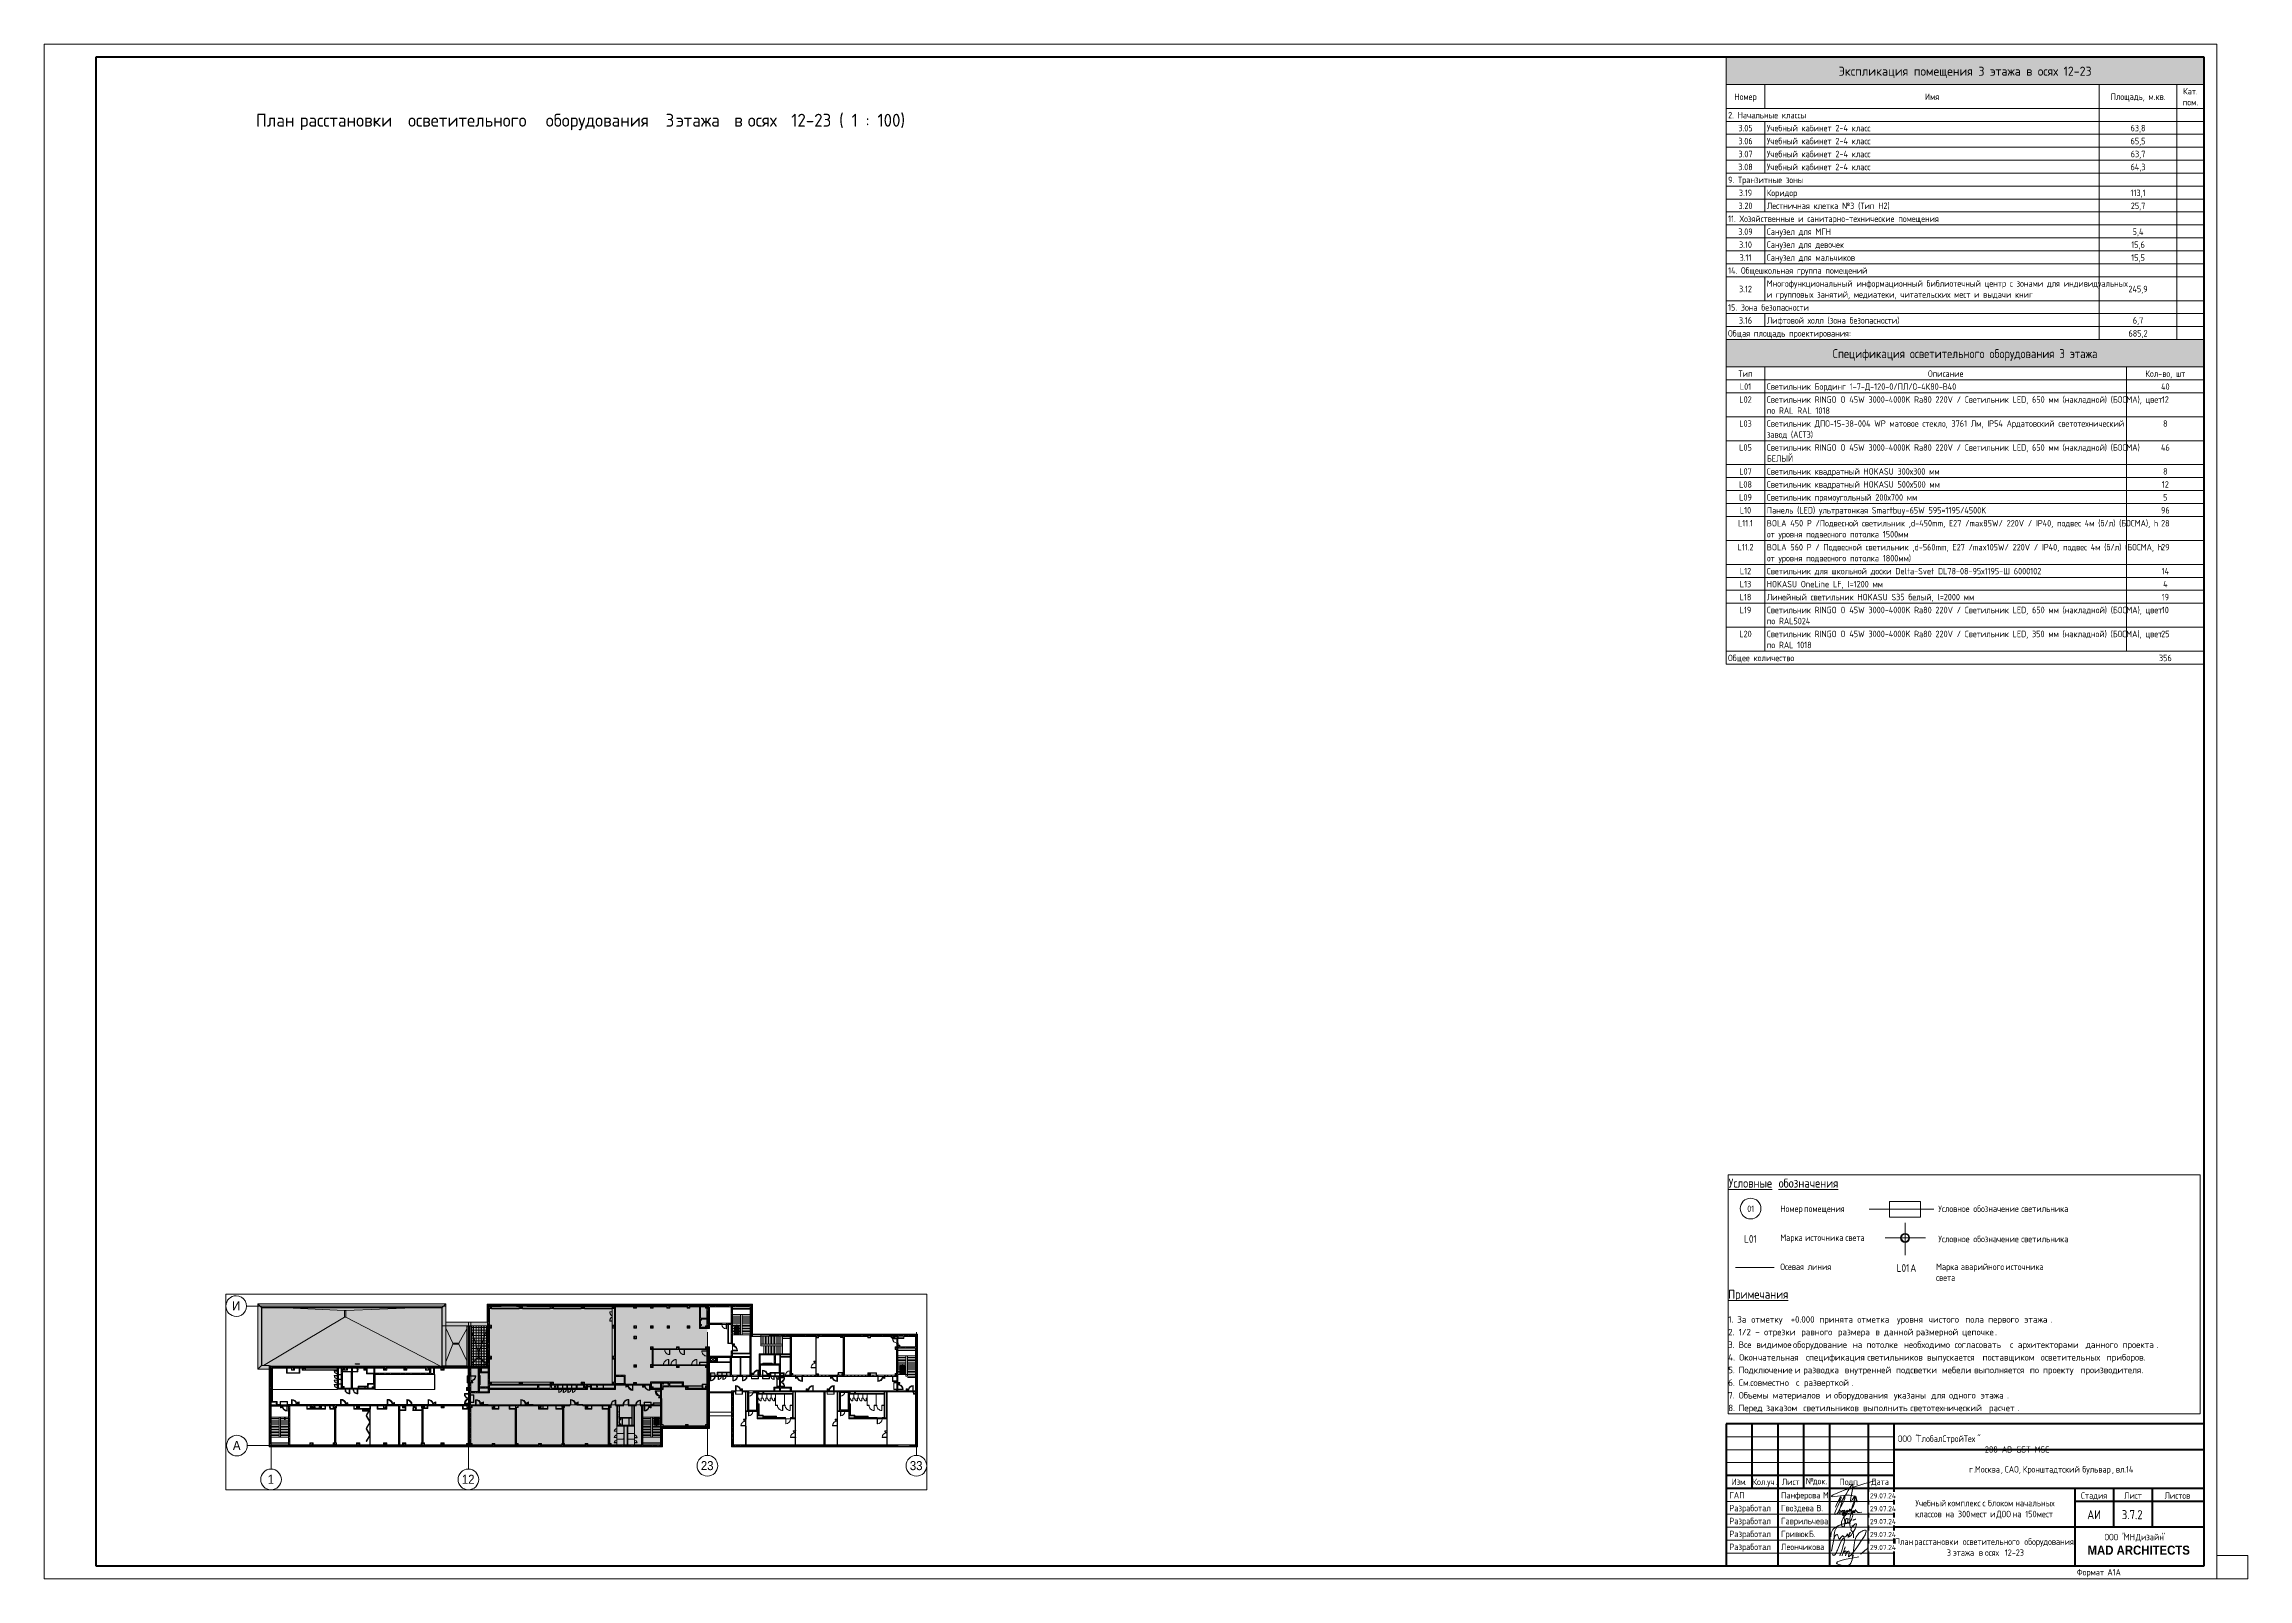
# Paper-space layout 'Layout1' of a CAD drawing. Header units: millimetres. Extents: x -841 to 12, y 0 to 594.
# The model-space entities are those that its viewports show. They can reach past a viewport. Long polylines and large blocks are cut down to what shows.
import ezdxf

# ---------------------------------------------------------------- set-up
doc = ezdxf.new("R2010")
doc.units = ezdxf.units.MM
for name, pattern in [('200_ШТРИХ__ш1_п0_6_', [800, 500, -300]), ('ADSK_Штрих_ш2 п1', [300, 200, -100]), ('Осевая', [3175, 635, -476.25, 1587.5, -476.25])]:
    doc.linetypes.add(name, pattern=pattern)
for name, color, linetype, lineweight, true_color in [('A-ANNO-NOTE', 1, 'Continuous', 9, 0xff0000), ('A-DETL-GENF-3', 7, 'Continuous', 5, 0xaaaaaa), ('A-DETL-GENF-4', 7, 'Continuous', 5, 0xb7b7b7), ('A-DETL-GENF-5', 7, 'Continuous', 5, 0xe2e2e2), ('A-DOOR-2', 7, 'Continuous', 5, 0xaaaaaa), ('A-DOOR-3', 7, 'Continuous', 5, 0xe2e2e2), ('A-DOOR-4', 7, 'Continuous', 5, 0xb7b7b7), ('A-DOOR-5', 7, 'Continuous', 5, 0x737373), ('A-DOOR-FRAM-2', 7, 'Continuous', 5, 0xe2e2e2), ('A-DOOR-FRAM-3', 7, 'Continuous', 5, 0xaaaaaa), ('A-DOOR-FRAM-4', 7, 'Continuous', 5, 0xb7b7b7), ('A-FLOR-1', 7, 'Continuous', 5, 0xb7b7b7), ('A-FLOR-2', 7, 'Continuous', 5, 0xaaaaaa), ('A-GENM-2', 7, 'Continuous', 5, 0x737373), ('A-GENM-3', 7, 'Continuous', 5, 0xa1a1a1), ('A-GENM-4', 7, 'Continuous', 5, 0xe2ddcd), ('A-GLAZ-2', 7, 'Continuous', 5, 0x737373), ('A-GLAZ-CURT-2', 7, 'Continuous', 5, 0x737373), ('A-GLAZ-CWMG-2', 7, 'Continuous', 5, 0x737373), ('A-GLAZ-CWMG-4', 7, 'Continuous', 5, 0x383e42), ('A-ROOF-1', 7, 'Continuous', 5, 0x737373), ('A-WALL-5', 7, 'Continuous', 5, 0x737373), ('A-WALL-6', 7, 'Continuous', 9, 0x737373), ('G-ANNO-TEXT-1', 1, 'Continuous', 9, 0xff0000), ('I-WALL-1', 7, 'Continuous', 9, 0xe7e7e7), ('I-WALL-2', 7, 'Continuous', 5, 0x737373), ('I-WALL-4', 7, 'Continuous', 5, 0x787878), ('I-WALL-5', 7, 'Continuous', 5, 0xa1a1a1), ('S-COLS-2', 7, 'Continuous', 5, 0x737373), ('S-STRS-3', 7, 'Continuous', 5, 0x737373)]:
    doc.layers.add(name, color=color, linetype=linetype, lineweight=lineweight, true_color=true_color)
for name, color, linetype, lineweight in [('A-DETL', 7, 'Continuous', 9), ('A-DETL-1', 7, 'ADSK_Штрих_ш2 п1', 9), ('A-DETL-2', 7, 'Continuous', 5), ('A-DETL-MBND-1', 7, '200_ШТРИХ__ш1_п0_6_', 9), ('A-DOOR-6', 7, 'Continuous', 5), ('A-GENM-1', 7, 'Continuous', 5), ('A-GLAZ-1', 7, 'Continuous', 5), ('A-GLAZ-CURT-3', 7, 'Continuous', 5), ('A-GLAZ-CWMG-3', 7, 'Continuous', 5), ('A-ROOF-PATT', 7, 'Continuous', 5), ('A-WALL', 7, 'Continuous', 9), ('A-WALL-4', 7, 'Continuous', 5), ('G-ANNO-LEGN', 7, 'Continuous', 9), ('G-ANNO-SCHD', 7, 'Continuous', 9), ('G-ANNO-TEXT', 7, 'Continuous', 9), ('G-ANNO-TTLB', 7, 'Continuous', 9), ('I-WALL-3', 7, 'Continuous', 5), ('M-EQPM-1', 7, 'Continuous', 5), ('S-COLS-1', 7, 'Continuous', 5), ('S-STRS-4', 7, 'Continuous', 5), ('Оси', 7, 'Continuous', 9), ('Оси-1', 7, 'Continuous', 20), ('Оси-2', 7, 'Осевая', 9)]:
    doc.layers.add(name, color=color, linetype=linetype, lineweight=lineweight)
doc.layers.add('A-DETL-GENF-2', color=7, linetype='Continuous', lineweight=9, true_color=0xc0c0c0, transparency=0.4)
doc.layers.add('G-ANNO-NPLT', color=7, linetype='Continuous', plot=False)
doc.styles.add('Arial_1', font='arial.ttf', dxfattribs={"width": 0.9, "height": 1750})
doc.styles.add('Arial_B', font='', dxfattribs={"width": 0.9, "height": 3.5})
doc.styles.add('GOST Common_2', font='GOST_Common.ttf', dxfattribs={"width": 0.9, "height": 3.5})
doc.styles.add('GOST Common_3', font='GOST_Common.ttf', dxfattribs={"width": 0.9, "height": 3})
doc.styles.add('GOST Common_4', font='GOST_Common.ttf', dxfattribs={"width": 0.9, "height": 2.5})
doc.styles.add('GOST Common_5', font='GOST_Common.ttf', dxfattribs={"height": 5})
doc.styles.add('GOST Common_6', font='GOST_Common.ttf', dxfattribs={"height": 3.5})
doc.styles.add('GOST Common_7', font='GOST_Common.ttf', dxfattribs={"width": 0.9, "height": 2})
doc.styles.add('ISOCPEUR_3', font='isocpeur.ttf', dxfattribs={"height": 2.5})
doc.styles.get('Arial_B').set_extended_font_data('Arial', bold=True)
pattern_1 = [(45, (107348.7, 0), (-285.1231, 285.1231), []), (45, (107633.8, 0), (-285.1231, 285.1231), [504.031, -100.806, 16.764, -84.042])]
pattern_2 = [(45, (-84450, -22950), (-285.1231, 285.1231), []), (45, (-84164.88, -22950), (-285.1231, 285.1231), [504.031, -100.806, 16.764, -84.042])]
pattern_3 = [(135, (107348.7, 0), (-176.7767, -176.7767), [])]
pattern_4 = [(135, (107348.7, 0), (-353.5534, -353.5534), [])]
pattern_5 = [(45, (107348.7, 0), (-353.5534, 353.5534), []), (135, (107348.7, 0), (-353.5534, -353.5534), [])]
pattern_6 = [(45, (107348.7, 0), (-176.7767, 176.7767), [])]
pattern_7 = [(135, (1826.41, 164.685), (-14.14214, -14.14214), []), (225, (1826.41, 164.685), (14.14214, -14.14214), [])]
pattern_8 = [(45, (-296.384, 164.685), (-14.1421, 14.1421), []), (135, (-296.384, 164.685), (-14.1421, -14.1421), [])]
pattern_9 = [(135, (107348.7, 0), (-377.1708, -377.1708), [533.4, -88.9, 17.78, -88.9]), (135, (107348.7, 376.94), (-377.1708, -377.1708), []), (50, (107348.7, 0), (637.6445, -55.7866), [66.675, -733.425]), (355, (107348.7, 0), (-123.3494, 668.6992), [53.34, -586.74]), (100.451, (107401.8, -4.65), (514.299, 612.908), [56.665, -623.315]), (46.184, (107348.7, 177.8), (948.7764, -147.1497), [100.012, -1100.137]), (96.636, (107427.8, 165.5), (830.909, 865.997), [84.998, -934.973]), (351.184, (107348.7, 177.8), (830.918, 865.988), [80.01, -880.11]), (21, (107437.6, 133.35), (530.6506, -357.9283), [66.675, -733.425]), (326, (107437.6, 133.35), (216.308, 644.6585), [53.34, -586.74]), (71.451, (107481.8, 103.5), (746.9596, 286.7243), [56.665, -623.315]), (37.5, (107348.7, 0), (10.81053, 295.9426), [16.764, -562.864, 16.764, -578.866, -588.962]), (37.5, (107348.7, 0), (10.81053, 295.9426), [-1175.258, 16.764, -572.198]), (7.5, (107348.7, 0), (233.8692, 350.63175), [16.764, -322.834, 16.764, -549.529, -224.472]), (7.5, (107348.7, 0), (233.8692, 350.63175), [-905.891, 16.764, -207.708]), (327.5, (107150.44, 0), (474.5678, -20.0513), [16.764, -205.486, 16.764, -676.656, -920.115]), (327.5, (107150.44, 0), (474.5678, -20.0513), [-915.67, 16.764, -903.351]), (317.5, (107061.54, 0), (518.4522, 88.9934), [16.764, -272.161, 16.764, -443.738, -653.415]), (317.5, (107061.54, 0), (518.4522, 88.9934), [-749.427, 16.764, -636.651])]
pattern_10 = [(135, (1826.41, 174.685), (-14.14214, -14.14214), []), (225, (1826.41, 174.685), (14.14214, -14.14214), [])]
pattern_11 = [(45, (-296.384, 174.685), (-14.1421, 14.1421), []), (135, (-296.384, 174.685), (-14.1421, -14.1421), [])]
pattern_12 = [(135, (1751.41, 174.685), (-14.14214, -14.14214), []), (225, (1751.41, 174.685), (14.14214, -14.14214), [])]
pattern_13 = [(45, (-371.384, 174.685), (-14.1421, 14.1421), []), (135, (-371.384, 174.685), (-14.1421, -14.1421), [])]
pattern_14 = [(45, (107348.7, 0), (-427.6843, 427.6843), []), (45, (107633.8, 0), (-427.6843, 427.6843), [])]
pattern_15 = [(135, (1776.41, 174.685), (-14.14214, -14.14214), []), (225, (1776.41, 174.685), (14.14214, -14.14214), [])]
pattern_16 = [(45, (-346.384, 174.685), (-14.1421, 14.1421), []), (135, (-346.384, 174.685), (-14.1421, -14.1421), [])]
pattern_17 = [(135, (1576.41, 164.685), (-14.14214, -14.14214), []), (225, (1576.41, 164.685), (14.14214, -14.14214), [])]
pattern_18 = [(45, (-546.384, 164.685), (-14.1421, 14.1421), []), (135, (-546.384, 164.685), (-14.1421, -14.1421), [])]
pattern_19 = [(45, (-38240, -150), (-285.123, 285.123), []), (45, (-37954.88, -150), (-285.123, 285.123), [504.031, -100.806, 16.764, -84.042])]
pattern_20 = [(45, (-38240, -7650), (-285.123, 285.123), []), (45, (-37954.88, -7650), (-285.123, 285.123), [504.031, -100.806, 16.764, -84.042])]
pattern_21 = [(135, (1951.41, 164.685), (-14.14214, -14.14214), []), (225, (1951.41, 164.685), (14.14214, -14.14214), [])]
pattern_22 = [(45, (-171.384, 164.685), (-14.1421, 14.1421), []), (135, (-171.384, 164.685), (-14.1421, -14.1421), [])]
pattern_23 = [(45, (-84450, -18850), (-285.1231, 285.1231), []), (45, (-84164.88, -18850), (-285.1231, 285.1231), [504.031, -100.806, 16.764, -84.042])]
pattern_24 = [(45, (-84450, -3800), (-285.1231, 285.1231), []), (45, (-84164.88, -3800), (-285.1231, 285.1231), [504.031, -100.806, 16.764, -84.042])]
pattern_25 = [(45, (-38240, -10950), (-285.123, 285.123), []), (45, (-37954.88, -10950), (-285.123, 285.123), [504.031, -100.806, 16.764, -84.042])]
pattern_26 = [(45, (107348.7, 0), (-530.33, 530.33), []), (135, (107348.7, 0), (-530.33, -530.33), [])]

psp = doc.layouts.get("Layout1")

# ---------------------------------------------------------------- texts
at = {"layer": 'G-ANNO-SCHD', "line_spacing_factor": 1.022761}
for s, insert, char_height, width, attachment_point, style in [('Экспликация помещения 3 этажа в осях 12-23', (-97.46, 585.26), 3.5, 118.8509, 2, 'GOST Common_6'), ('Номер', (-182.46, 574.88), 2.5, 9.896, 2, 'GOST Common_4'), ('Имя', (-110.25, 574.88), 2.5, 6.1548, 2, 'GOST Common_4'), ('Площадь, м.кв.', (-30.53, 574.88), 2.5, 23.8349, 2, 'GOST Common_4'), ('Кат.\\Pпом.', (-10.25, 577.01), 2.5, 7.5125, 2, 'GOST Common_4'), ('2. Начальные классы', (-189.21, 567.74), 2.5, 33.7611, 1, 'GOST Common_4'), ('3.05', (-182.46, 562.73), 2.5, 6.4264, 2, 'GOST Common_4'), ('3.06', (-182.46, 557.72), 2.5, 6.4264, 2, 'GOST Common_4'), ('Учебный кабинет 2-4 класс', (-174.21, 562.73), 2.5, 45.3768, 1, 'GOST Common_4'), ('Учебный кабинет 2-4 класс', (-174.21, 557.72), 2.5, 45.3768, 1, 'GOST Common_4'), ('63,8', (-30.53, 562.73), 2.5, 6.5471, 2, 'GOST Common_4'), ('65,5', (-30.53, 557.72), 2.5, 6.5471, 2, 'GOST Common_4'), ('3.08', (-182.46, 547.69), 2.5, 6.4264, 2, 'GOST Common_4'), ('3.07', (-182.46, 552.7), 2.5, 6.4264, 2, 'GOST Common_4'), ('Учебный кабинет 2-4 класс', (-174.21, 552.7), 2.5, 45.3768, 1, 'GOST Common_4'), ('Учебный кабинет 2-4 класс', (-174.21, 547.69), 2.5, 45.3768, 1, 'GOST Common_4'), ('64,3', (-30.53, 547.69), 2.5, 6.8186, 2, 'GOST Common_4'), ('63,7', (-30.53, 552.7), 2.5, 6.5471, 2, 'GOST Common_4'), ('9. Транзитные зоны', (-189.21, 542.68), 2.5, 32.1318, 1, 'GOST Common_4'), ('3.19', (-182.46, 537.67), 2.5, 5.9135, 2, 'GOST Common_4'), ('Коридор', (-174.21, 537.67), 2.5, 13.3656, 1, 'GOST Common_4'), ('113,1', (-30.53, 537.67), 2.5, 6.8789, 2, 'GOST Common_4'), ('3.20', (-182.46, 532.66), 2.5, 6.4264, 2, 'GOST Common_4'), ('Лестничная клетка №3 (Тип Н2)', (-174.21, 532.66), 2.5, 52.4971, 1, 'GOST Common_4'), ('25,7', (-30.53, 532.66), 2.5, 6.5471, 2, 'GOST Common_4'), ('11. Хозяйственные и санитарно-технические помещения', (-189.21, 527.65), 2.5, 92.8052, 1, 'GOST Common_4'), ('3.09', (-182.46, 522.64), 2.5, 6.4264, 2, 'GOST Common_4'), ('Санузел для МГН', (-174.21, 522.64), 2.5, 27.1537, 1, 'GOST Common_4'), ('5,4', (-30.53, 522.64), 2.5, 4.948, 2, 'GOST Common_4'), ('3.10', (-182.46, 517.62), 2.5, 5.9135, 2, 'GOST Common_4'), ('3.11', (-182.46, 512.61), 2.5, 5.4006, 2, 'GOST Common_4'), ('Санузел для девочек', (-174.21, 517.62), 2.5, 33.8214, 1, 'GOST Common_4'), ('Санузел для мальчиков', (-174.21, 512.61), 2.5, 38.1057, 1, 'GOST Common_4'), ('15,6', (-30.53, 517.62), 2.5, 6.0341, 2, 'GOST Common_4'), ('15,5', (-30.53, 512.61), 2.5, 6.0341, 2, 'GOST Common_4'), ('14. Общешкольная группа помещений', (-189.21, 507.6), 2.5, 60.8846, 1, 'GOST Common_4'), ('3.12', (-182.46, 500.46), 2.5, 5.9135, 2, 'GOST Common_4'), ('Многофункциональный информационный библиотечный центр с зонами для индивидуальных\\Pи групповых занятий, медиатеки, читательских мест и выдачи книг', (-174.21, 502.59), 2.5, 150.8537, 1, 'GOST Common_4'), ('245,9', (-30.53, 500.46), 2.5, 8.6892, 2, 'GOST Common_4'), ('15. Зона безопасности', (-189.21, 493.32), 2.5, 36.4764, 1, 'GOST Common_4'), ('3.16', (-182.46, 488.31), 2.5, 5.9135, 2, 'GOST Common_4'), ('Лифтовой холл (зона безопасности)', (-174.21, 488.31), 2.5, 59.0743, 1, 'GOST Common_4'), ('6,7', (-30.53, 488.31), 2.5, 4.6765, 2, 'GOST Common_4'), ('Общая площадь проектирования:', (-189.21, 483.29), 2.5, 54.5789, 1, 'GOST Common_4'), ('685,2', (-30.53, 483.29), 2.5, 8.4176, 2, 'GOST Common_4'), ('Спецификация осветительного оборудования 3 этажа', (-97.46, 475.95), 3.5, 126.1999, 2, 'GOST Common_2'), ('Тип', (-182.46, 467.7), 2.5, 5.8833, 2, 'GOST Common_4'), ('L01', (-182.46, 462.69), 2.5, 5.0989, 2, 'GOST Common_4'), ('Светильник Бординг 1-7-Д-120-0/ПЛ/О-4К80-В40', (-174.21, 462.69), 2.5, 82.6679, 1, 'GOST Common_4'), ('Описание', (-104.96, 467.7), 2.5, 15.2664, 2, 'GOST Common_4'), ('Кол-во, шт', (-19.96, 467.7), 2.5, 18.193, 2, 'GOST Common_4'), ('40', (-19.96, 462.69), 2.5, 4.0127, 2, 'GOST Common_4'), ('L02', (-182.46, 457.68), 2.5, 5.6118, 2, 'GOST Common_4'), ('Светильник RINGO O 45W 3000-4000K Ra80 220V / Светильник LED, 650 мм (накладной) (БОСМА), цвет\\Pпо RAL RAL 1018', (-174.21, 457.68), 2.5, 165.6374, 1, 'GOST Common_4'), ('12', (-19.96, 457.68), 2.5, 3.2283, 2, 'GOST Common_4'), ('L03', (-182.46, 448.4), 2.5, 5.6118, 2, 'GOST Common_4'), ('Светильник ДПО-15-38-004 WP матовое стекло, 3761 Лм, IP54 Ардатовский светотехнический\\Pзавод (АСТЗ)', (-174.21, 448.4), 2.5, 155.9526, 1, 'GOST Common_4'), ('\\fGOST Common|b0|i0|c204|p34|;\\W.9;8', (-19.96, 448.4), 2.5, 1.8706, 2, 'GOST Common_4'), ('L05', (-182.46, 439.13), 2.5, 5.6118, 2, 'GOST Common_4'), ('Светильник RINGO O 45W 3000-4000K Ra80 220V / Светильник LED, 650 мм (накладной) (БОСМА)\\PБЕЛЫЙ', (-174.21, 439.13), 2.5, 155.4699, 1, 'GOST Common_4'), ('46', (-19.96, 439.13), 2.5, 4.0127, 2, 'GOST Common_4'), ('L07', (-182.46, 429.86), 2.5, 5.6118, 2, 'GOST Common_4'), ('Светильник квадратный HOKASU 300х300 мм', (-174.21, 429.86), 2.5, 73.5563, 1, 'GOST Common_4'), ('\\fGOST Common|b0|i0|c204|p34|;\\W.9;8', (-19.96, 429.86), 2.5, 1.8706, 2, 'GOST Common_4'), ('L08', (-182.46, 424.85), 2.5, 5.6118, 2, 'GOST Common_4'), ('L09', (-182.46, 419.83), 2.5, 5.6118, 2, 'GOST Common_4'), ('Светильник квадратный HOKASU 500х500 мм', (-174.21, 424.85), 2.5, 73.5563, 1, 'GOST Common_4'), ('Светильник прямоугольный 200х700 мм', (-174.21, 419.83), 2.5, 64.2939, 1, 'GOST Common_4'), ('12', (-19.96, 424.85), 2.5, 3.2283, 2, 'GOST Common_4'), ('\\fGOST Common|b0|i0|c204|p34|;\\W.9;5', (-19.96, 419.83), 2.5, 1.8706, 2, 'GOST Common_4'), ('L11.1', (-182.46, 409.81), 2.5, 6.7582, 2, 'GOST Common_4'), ('L10', (-182.46, 414.82), 2.5, 5.0989, 2, 'GOST Common_4'), ('BOLA 450 P /Подвесной светильник ,d-450mm, E27 /max85W/ 220V / IP40, подвес 4м (б/л) (БОСМА), h\\Pот уровня подвесного потолка 1500мм', (-174.21, 409.81), 2.5, 163.7065, 1, 'GOST Common_4'), ('Панель (LED) ультратонкая Smartbuy-65W 595*1195/4500K', (-174.21, 414.82), 2.5, 97.18, 1, 'GOST Common_4'), ('28', (-19.96, 409.81), 2.5, 3.7412, 2, 'GOST Common_4'), ('96', (-19.96, 414.82), 2.5, 3.7412, 2, 'GOST Common_4'), ('L11.2', (-182.46, 400.54), 2.5, 7.2712, 2, 'GOST Common_4'), ('BOLA 560 P / Подвесной светильник ,d-560mm, E27 /max105W/ 220V / IP40, подвес 4м (б/л) (БОСМА, h\\Pот уровня подвесного потолка 1800мм)', (-174.21, 400.54), 2.5, 164.3702, 1, 'GOST Common_4'), ('29', (-19.96, 400.54), 2.5, 3.7412, 2, 'GOST Common_4'), ('L13', (-182.46, 386.25), 2.5, 5.0989, 2, 'GOST Common_4'), ('L12', (-182.46, 391.27), 2.5, 5.0989, 2, 'GOST Common_4'), ('Светильник для школьной доски Delta-Svet DL78-08-95х1195-Ш 6000102', (-174.21, 391.27), 2.5, 117.5151, 1, 'GOST Common_4'), ('HOKASU OneLine LF, l=1200 мм', (-174.21, 386.25), 2.5, 48.062, 1, 'GOST Common_4'), ('14', (-19.96, 391.27), 2.5, 3.4998, 2, 'GOST Common_4'), ('\\fGOST Common|b0|i0|c204|p34|;\\W.9;4', (-19.96, 386.25), 2.5, 2.1421, 2, 'GOST Common_4'), ('L18', (-182.46, 381.24), 2.5, 5.0989, 2, 'GOST Common_4'), ('L19', (-182.46, 376.23), 2.5, 5.0989, 2, 'GOST Common_4'), ('Линейный светильник HOKASU S35 белый, l=2000 мм', (-174.21, 381.24), 2.5, 84.4178, 1, 'GOST Common_4'), ('Светильник RINGO O 45W 3000-4000K Ra80 220V / Светильник LED, 650 мм (накладной) (БОСМА), цвет\\Pпо RAL5024', (-174.21, 376.23), 2.5, 165.6374, 1, 'GOST Common_4'), ('19', (-19.96, 381.24), 2.5, 3.2283, 2, 'GOST Common_4'), ('10', (-19.96, 376.23), 2.5, 3.2283, 2, 'GOST Common_4'), ('L20', (-182.46, 366.96), 2.5, 5.6118, 2, 'GOST Common_4'), ('Светильник RINGO O 45W 3000-4000K Ra80 220V / Светильник LED, 350 мм (накладной) (БОСМА), цвет\\Pпо RAL 1018', (-174.21, 366.96), 2.5, 165.6374, 1, 'GOST Common_4'), ('25', (-19.96, 366.96), 2.5, 3.7412, 2, 'GOST Common_4'), ('Общее количество', (-189.21, 357.68), 2.5, 30.3819, 1, 'GOST Common_4'), ('356', (-19.96, 357.68), 2.5, 5.6118, 2, 'GOST Common_4')]:
    psp.add_mtext(s, dxfattribs=dict(at, insert=insert, char_height=char_height, width=width, attachment_point=attachment_point, style=style))
at = {"layer": 'G-ANNO-TTLB', "attachment_point": 1}
for s, insert, char_height, width, style in [('План', (-758.98, 567.03), 5, 18.4388, 'GOST Common_5'), ('\\fGOST Common|b0|i0|c204|p34|; ', (-743.76, 567.03), 5, 2.0844, 'GOST Common_5'), ('расстановки', (-742.04, 567.03), 5, 48.7426, 'GOST Common_5'), ('\\fGOST Common|b0|i0|c204|p34|; ', (-701.83, 567.03), 5, 2.0844, 'GOST Common_5'), ('осветительного', (-700.11, 567.03), 5, 62.5316, 'GOST Common_5'), ('\\fGOST Common|b0|i0|c204|p34|; ', (-648.51, 567.03), 5, 2.0844, 'GOST Common_5'), ('оборудования', (-646.79, 567.03), 5, 52.5105, 'GOST Common_5'), (' 3 ', (-603.47, 567.03), 5, 8.4979, 'GOST Common_5'), ('этажа', (-596.46, 567.03), 5, 25.2532, 'GOST Common_5'), ('\\fGOST Common|b0|i0|c204|p34|; ', (-575.62, 567.03), 5, 2.0844, 'GOST Common_5'), ('\\fGOST Common|b0|i0|c204|p34|;в', (-573.9, 567.03), 5, 4.3291, 'GOST Common_5'), ('\\fGOST Common|b0|i0|c204|p34|; ', (-570.33, 567.03), 5, 2.0844, 'GOST Common_5'), ('осях', (-568.61, 567.03), 5, 16.6751, 'GOST Common_5'), (' 12-23 ( 1 : 100)', (-554.85, 567.03), 5, 52.5907, 'GOST Common_5'), ('ООО', (-123.53, 55.52), 2.5, 6.4937, 'GOST Common_4'), (' "', (-118.17, 55.52), 2.5, 2.5975, 'GOST Common_4'), ('ГлобалСтройТех', (-116.03, 55.52), 2.5, 28.2114, 'GOST Common_4'), ('"                                                                               288-AB-GST-MSC', (-92.75, 55.52), 2.5, 105.1974, 'GOST Common_4'), ('\\fGOST Common|b0|i0|c204|p34|;\\W.9;г', (-95.9, 43.66), 2.5, 1.9481, 'GOST Common_4'), ('Москва', (-93.64, 43.66), 2.5, 12.1215, 'GOST Common_4'), ('САО', (-82.09, 43.66), 2.5, 6.5658, 'GOST Common_4'), ('Кронштадтский', (-75.12, 43.66), 2.5, 26.9848, 'GOST Common_4'), ('\\fGOST Common|b0|i0|c204|p34|;\\W.9; ', (-52.86, 43.66), 2.5, 0.938, 'GOST Common_4'), ('бульвар', (-52.08, 43.66), 2.5, 13.8532, 'GOST Common_4'), ('вл', (-39.11, 43.66), 2.5, 3.8962, 'GOST Common_4'), ('.14', (-35.89, 43.66), 2.5, 4.3291, 'GOST Common_4'), ('\\fGOST Common|b0|i0|c204|p34|;\\W.9;.', (-94.29, 43.66), 2.5, 0.7937, 'GOST Common_4'), (', ', (-83.64, 43.66), 2.5, 1.8759, 'GOST Common_4'), (', ', (-76.67, 43.66), 2.5, 1.8759, 'GOST Common_4'), (', ', (-40.65, 43.66), 2.5, 1.8759, 'GOST Common_4'), ('Учебный', (-116.7, 30.59), 2.5, 14.0696, 'GOST Common_4'), ('классов', (-116.82, 26.36), 2.5, 13.2759, 'GOST Common_4'), ('\\fGOST Common|b0|i0|c204|p34|;\\W.9; ', (-105.87, 26.36), 2.5, 0.938, 'GOST Common_4'), ('\\fGOST Common|b0|i0|c204|p34|;\\W.9; ', (-105.1, 30.59), 2.5, 0.938, 'GOST Common_4'), ('на', (-105.1, 26.36), 2.5, 4.1127, 'GOST Common_4'), ('комплекс', (-104.32, 30.59), 2.5, 15.5127, 'GOST Common_4'), (' 300 ', (-101.7, 26.36), 2.5, 7.7203, 'GOST Common_4'), ('мест', (-95.33, 26.36), 2.5, 8.2253, 'GOST Common_4'), ('\\fGOST Common|b0|i0|c204|p34|;\\W.9; ', (-91.52, 30.59), 2.5, 0.938, 'GOST Common_4'), ('\\fGOST Common|b0|i0|c204|p34|;\\W.9;с', (-90.75, 30.59), 2.5, 1.6595, 'GOST Common_4'), ('\\fGOST Common|b0|i0|c204|p34|;\\W.9; ', (-89.38, 30.59), 2.5, 0.938, 'GOST Common_4'), ('\\fGOST Common|b0|i0|c204|p34|;\\W.9; ', (-88.55, 26.36), 2.5, 0.938, 'GOST Common_4'), ('блоком', (-88.61, 30.59), 2.5, 11.9051, 'GOST Common_4'), ('\\fGOST Common|b0|i0|c204|p34|;\\W.9;и', (-87.77, 26.36), 2.5, 1.9481, 'GOST Common_4'), ('\\fGOST Common|b0|i0|c204|p34|;\\W.9; ', (-86.17, 26.36), 2.5, 0.938, 'GOST Common_4'), ('ДОО', (-85.39, 26.36), 2.5, 6.7823, 'GOST Common_4'), ('\\fGOST Common|b0|i0|c204|p34|;\\W.9; ', (-79.8, 26.36), 2.5, 0.938, 'GOST Common_4'), ('на', (-79.02, 26.36), 2.5, 4.1127, 'GOST Common_4'), ('\\fGOST Common|b0|i0|c204|p34|;\\W.9; ', (-78.78, 30.59), 2.5, 0.938, 'GOST Common_4'), ('начальных', (-78.01, 30.59), 2.5, 18.1823, 'GOST Common_4'), (' 150 ', (-75.63, 26.36), 2.5, 7.143, 'GOST Common_4'), ('мест', (-69.73, 26.36), 2.5, 8.2253, 'GOST Common_4'), ('АИ', (-50.19, 26.62), 3.5, 6.5658, 'GOST Common_2'), ('3.7.2', (-36.8, 26.62), 3.5, 10.462, 'GOST Common_2'), ('План', (-124.71, 15.66), 2.5, 8.2253, 'GOST Common_4'), ('\\fGOST Common|b0|i0|c204|p34|;\\W.9; ', (-117.93, 15.66), 2.5, 0.938, 'GOST Common_4'), ('расстановки', (-117.15, 15.66), 2.5, 21.7899, 'GOST Common_4'), ('3 ', (-104.53, 11.42), 2.5, 2.8861, 'GOST Common_4'), ('этажа', (-102.15, 11.42), 2.5, 11.1835, 'GOST Common_4'), ('\\fGOST Common|b0|i0|c204|p34|;\\W.9; ', (-99.17, 15.66), 2.5, 0.938, 'GOST Common_4'), ('осветительного', (-98.4, 15.66), 2.5, 27.9949, 'GOST Common_4'), ('\\fGOST Common|b0|i0|c204|p34|;\\W.9; ', (-92.92, 11.42), 2.5, 0.938, 'GOST Common_4'), ('\\fGOST Common|b0|i0|c204|p34|;\\W.9;в', (-92.15, 11.42), 2.5, 1.9481, 'GOST Common_4'), ('\\fGOST Common|b0|i0|c204|p34|;\\W.9; ', (-90.54, 11.42), 2.5, 0.938, 'GOST Common_4'), ('осях', (-89.77, 11.42), 2.5, 7.5038, 'GOST Common_4'), (' 12-23', (-83.58, 11.42), 2.5, 10.1013, 'GOST Common_4'), ('\\fGOST Common|b0|i0|c204|p34|;\\W.9; ', (-75.3, 15.66), 2.5, 0.938, 'GOST Common_4'), ('оборудования', (-74.53, 15.66), 2.5, 23.5937, 'GOST Common_4')]:
    psp.add_mtext(s, dxfattribs=dict(at, insert=insert, char_height=char_height, width=width, style=style))

msp = doc.modelspace()

# ---------------------------------------------------------------- texts
at = {"layer": 'G-ANNO-TEXT', "attachment_point": 1}
for s, insert, char_height, width, style in [('\\LУсловные', (84978.45, 3124.57), 3.5, 22.1506, 'GOST Common_2'), ('\\L\\fGOST Common|b0|i0|c204|p34|;\\W.9;\\L ', (84996.72, 3124.57), 3.5, 1.2987, 'GOST Common_2'), ('\\Lобозначения', (84997.79, 3124.57), 3.5, 30.1595, 'GOST Common_2'), ('01', (84985.62, 3114.15), 2.5, 3.319, 'GOST Common_4'), ('Номер', (84998.44, 3114.15), 2.5, 10.1734, 'GOST Common_4'), ('\\fGOST Common|b0|i0|c204|p34|;\\W.9; ', (85006.83, 3114.15), 2.5, 0.938, 'GOST Common_4'), ('Условное', (85059.58, 3114.15), 2.5, 15.5127, 'GOST Common_4'), ('\\fGOST Common|b0|i0|c204|p34|;\\W.9; ', (85072.38, 3114.15), 2.5, 0.938, 'GOST Common_4'), ('обозначение', (85073.15, 3114.15), 2.5, 21.5013, 'GOST Common_4'), ('\\fGOST Common|b0|i0|c204|p34|;\\W.9; ', (85090.89, 3114.15), 2.5, 0.938, 'GOST Common_4'), ('помещения', (85007.61, 3114.15), 2.5, 18.543, 'GOST Common_4'), ('светильника', (85091.66, 3114.15), 2.5, 21.862, 'GOST Common_4'), ('Марка', (84998.44, 3102.95), 2.5, 10.6785, 'GOST Common_4'), ('\\fGOST Common|b0|i0|c204|p34|;\\W.9; ', (85007.25, 3102.95), 2.5, 0.938, 'GOST Common_4'), ('источника', (85008.03, 3102.95), 2.5, 17.9658, 'GOST Common_4'), ('\\fGOST Common|b0|i0|c204|p34|;\\W.9; ', (85022.85, 3102.95), 2.5, 0.938, 'GOST Common_4'), ('света', (85023.62, 3102.95), 2.5, 10.1734, 'GOST Common_4'), ('Условное', (85059.58, 3102.45), 2.5, 15.5127, 'GOST Common_4'), ('\\fGOST Common|b0|i0|c204|p34|;\\W.9; ', (85072.38, 3102.45), 2.5, 0.938, 'GOST Common_4'), ('обозначение', (85073.15, 3102.45), 2.5, 21.5013, 'GOST Common_4'), ('\\fGOST Common|b0|i0|c204|p34|;\\W.9; ', (85090.89, 3102.45), 2.5, 0.938, 'GOST Common_4'), ('светильника', (85091.66, 3102.45), 2.5, 21.862, 'GOST Common_4'), ('Осевая', (84998.44, 3091.7), 2.5, 11.8329, 'GOST Common_4'), ('\\fGOST Common|b0|i0|c204|p34|;\\W.9; ', (85008.2, 3091.7), 2.5, 0.938, 'GOST Common_4'), ('линия', (85008.98, 3091.7), 2.5, 9.7405, 'GOST Common_4'), ('Марка', (85058.72, 3091.7), 2.5, 10.6785, 'GOST Common_4'), ('\\fGOST Common|b0|i0|c204|p34|;\\W.9; ', (85067.54, 3091.7), 2.5, 0.938, 'GOST Common_4'), ('аварийного', (85068.31, 3091.7), 2.5, 19.9139, 'GOST Common_4'), ('\\fGOST Common|b0|i0|c204|p34|;\\W.9; ', (85084.74, 3091.7), 2.5, 0.938, 'GOST Common_4'), ('источника', (85085.51, 3091.7), 2.5, 17.9658, 'GOST Common_4'), ('\\fGOST Common|b0|i0|c204|p34|;\\W.9; ', (85100.34, 3091.7), 2.5, 0.938, 'GOST Common_4'), ('\\LПримечания', (84978.27, 3081.57), 3.5, 28.4278, 'GOST Common_2'), ('света', (85058.72, 3087.47), 2.5, 10.1734, 'GOST Common_4'), ('1. ', (84978.27, 3071.32), 2.5, 4.2489, 'ISOCPEUR_3'), ('За', (84981.78, 3071.32), 2.5, 4.73, 'ISOCPEUR_3'), ('\\fISOCPEUR|b0|i0|c204|p34|; ', (84985.68, 3071.32), 2.5, 1.8439, 'ISOCPEUR_3'), (' +0.000 ', (85000.83, 3071.32), 2.5, 15.3924, 'ISOCPEUR_3'), ('\\fISOCPEUR|b0|i0|c204|p34|; ', (85026.69, 3071.32), 2.5, 1.8439, 'ISOCPEUR_3'), ('\\fISOCPEUR|b0|i0|c204|p34|; ', (85042.04, 3071.32), 2.5, 1.8439, 'ISOCPEUR_3'), ('\\fISOCPEUR|b0|i0|c204|p34|; ', (85054.27, 3071.32), 2.5, 1.8439, 'ISOCPEUR_3'), ('\\fISOCPEUR|b0|i0|c204|p34|; ', (85068.49, 3071.32), 2.5, 1.8439, 'ISOCPEUR_3'), ('\\fISOCPEUR|b0|i0|c204|p34|; ', (85077.36, 3071.32), 2.5, 1.8439, 'ISOCPEUR_3'), ('\\fISOCPEUR|b0|i0|c204|p34|; ', (85091.38, 3071.32), 2.5, 1.8439, 'ISOCPEUR_3'), ('2. 1/2 ', (84978.27, 3066.43), 2.5, 12.5865, 'ISOCPEUR_3'), ('отметку', (84987.2, 3071.32), 2.5, 16.5148, 'ISOCPEUR_3'), ('\\fISOCPEUR|b0|i0|c204|p34|;–', (84988.66, 3066.43), 2.5, 2.4051, 'ISOCPEUR_3'), ('\\fISOCPEUR|b0|i0|c204|p34|; ', (84990.64, 3066.43), 2.5, 1.8439, 'ISOCPEUR_3'), ('отрезки', (84992.16, 3066.43), 2.5, 15.5527, 'ISOCPEUR_3'), ('\\fISOCPEUR|b0|i0|c204|p34|; ', (85004.99, 3066.43), 2.5, 1.8439, 'ISOCPEUR_3'), ('равного', (85006.52, 3066.43), 2.5, 15.3924, 'ISOCPEUR_3'), ('принята', (85013.53, 3071.32), 2.5, 15.9536, 'ISOCPEUR_3'), ('\\fISOCPEUR|b0|i0|c204|p34|; ', (85019.22, 3066.43), 2.5, 1.8439, 'ISOCPEUR_3'), ('размера', (85020.74, 3066.43), 2.5, 15.7131, 'ISOCPEUR_3'), ('отметка', (85028.21, 3071.32), 2.5, 16.7553, 'ISOCPEUR_3'), ('\\fISOCPEUR|b0|i0|c204|p34|; ', (85033.7, 3066.43), 2.5, 1.8439, 'ISOCPEUR_3'), ('\\fISOCPEUR|b0|i0|c204|p34|;в', (85035.22, 3066.43), 2.5, 2.1646, 'ISOCPEUR_3'), ('\\fISOCPEUR|b0|i0|c204|p34|; ', (85037.01, 3066.43), 2.5, 1.8439, 'ISOCPEUR_3'), ('данной', (85038.53, 3066.43), 2.5, 13.2278, 'ISOCPEUR_3'), ('уровня', (85043.56, 3071.32), 2.5, 12.9873, 'ISOCPEUR_3'), ('\\fISOCPEUR|b0|i0|c204|p34|; ', (85049.44, 3066.43), 2.5, 1.8439, 'ISOCPEUR_3'), ('размерной', (85050.97, 3066.43), 2.5, 19.8017, 'ISOCPEUR_3'), ('чистого', (85055.79, 3071.32), 2.5, 15.3924, 'ISOCPEUR_3'), ('\\fISOCPEUR|b0|i0|c204|p34|; ', (85067.3, 3066.43), 2.5, 1.8439, 'ISOCPEUR_3'), ('цепочке', (85068.82, 3066.43), 2.5, 15.3924, 'ISOCPEUR_3'), ('пола', (85070.02, 3071.32), 2.5, 8.8987, 'ISOCPEUR_3'), ('первого', (85078.88, 3071.32), 2.5, 15.1519, 'ISOCPEUR_3'), ('\\fISOCPEUR|b0|i0|c204|p34|;.', (85081.52, 3066.43), 2.5, 0.8819, 'ISOCPEUR_3'), ('этажа', (85092.9, 3071.32), 2.5, 12.4262, 'ISOCPEUR_3'), ('\\fISOCPEUR|b0|i0|c204|p34|;.', (85103.15, 3071.32), 2.5, 0.8819, 'ISOCPEUR_3'), ('3. ', (84978.27, 3061.53), 2.5, 4.8903, 'ISOCPEUR_3'), ('4. ', (84978.27, 3056.64), 2.5, 5.1308, 'ISOCPEUR_3'), ('Все', (84982.31, 3061.53), 2.5, 6.4135, 'ISOCPEUR_3'), ('Окончательная', (84982.5, 3056.64), 2.5, 29.4219, 'ISOCPEUR_3'), ('\\fISOCPEUR|b0|i0|c204|p34|; ', (84987.6, 3061.53), 2.5, 1.8439, 'ISOCPEUR_3'), ('видимое', (84989.12, 3061.53), 2.5, 15.3924, 'ISOCPEUR_3'), ('\\fISOCPEUR|b0|i0|c204|p34|; ', (85001.82, 3061.53), 2.5, 1.8439, 'ISOCPEUR_3'), ('оборудование', (85003.34, 3061.53), 2.5, 26.2152, 'ISOCPEUR_3'), ('\\fISOCPEUR|b0|i0|c204|p34|; ', (85006.78, 3056.64), 2.5, 1.8439, 'ISOCPEUR_3'), ('спецификация', (85008.3, 3056.64), 2.5, 26.9367, 'ISOCPEUR_3'), ('\\fISOCPEUR|b0|i0|c204|p34|; ', (85024.97, 3061.53), 2.5, 1.8439, 'ISOCPEUR_3'), ('на', (85026.49, 3061.53), 2.5, 4.5696, 'ISOCPEUR_3'), ('\\fISOCPEUR|b0|i0|c204|p34|; ', (85030.26, 3061.53), 2.5, 1.8439, 'ISOCPEUR_3'), ('\\fISOCPEUR|b0|i0|c204|p34|; ', (85030.53, 3056.64), 2.5, 1.8439, 'ISOCPEUR_3'), ('потолке', (85031.78, 3061.53), 2.5, 15.7131, 'ISOCPEUR_3'), ('светильников', (85032.05, 3056.64), 2.5, 26.2152, 'ISOCPEUR_3'), ('\\fISOCPEUR|b0|i0|c204|p34|; ', (85044.75, 3061.53), 2.5, 1.8439, 'ISOCPEUR_3'), ('необходимо', (85046.27, 3061.53), 2.5, 21.8861, 'ISOCPEUR_3'), ('\\fISOCPEUR|b0|i0|c204|p34|; ', (85053.68, 3056.64), 2.5, 1.8439, 'ISOCPEUR_3'), ('выпускается', (85055.2, 3056.64), 2.5, 24.211, 'ISOCPEUR_3'), ('\\fISOCPEUR|b0|i0|c204|p34|; ', (85064.33, 3061.53), 2.5, 1.8439, 'ISOCPEUR_3'), ('согласовать', (85065.85, 3061.53), 2.5, 24.211, 'ISOCPEUR_3'), ('\\fISOCPEUR|b0|i0|c204|p34|; ', (85075.17, 3056.64), 2.5, 1.8439, 'ISOCPEUR_3'), ('поставщиком', (85076.7, 3056.64), 2.5, 25.4135, 'ISOCPEUR_3'), ('\\fISOCPEUR|b0|i0|c204|p34|; ', (85085.82, 3061.53), 2.5, 1.8439, 'ISOCPEUR_3'), ('\\fISOCPEUR|b0|i0|c204|p34|;с', (85087.35, 3061.53), 2.5, 1.8439, 'ISOCPEUR_3'), ('\\fISOCPEUR|b0|i0|c204|p34|; ', (85088.87, 3061.53), 2.5, 1.8439, 'ISOCPEUR_3'), ('архитекторами', (85090.39, 3061.53), 2.5, 29.9831, 'ISOCPEUR_3'), ('\\fISOCPEUR|b0|i0|c204|p34|; ', (85097.66, 3056.64), 2.5, 1.8439, 'ISOCPEUR_3'), ('осветительных', (85099.19, 3056.64), 2.5, 29.1814, 'ISOCPEUR_3'), ('\\fISOCPEUR|b0|i0|c204|p34|; ', (85115.13, 3061.53), 2.5, 1.8439, 'ISOCPEUR_3'), ('данного', (85116.65, 3061.53), 2.5, 15.3924, 'ISOCPEUR_3'), ('\\fISOCPEUR|b0|i0|c204|p34|; ', (85123.26, 3056.64), 2.5, 1.8439, 'ISOCPEUR_3'), ('приборов', (85124.78, 3056.64), 2.5, 17.3165, 'ISOCPEUR_3'), ('\\fISOCPEUR|b0|i0|c204|p34|; ', (85129.35, 3061.53), 2.5, 1.8439, 'ISOCPEUR_3'), ('проекта', (85130.87, 3061.53), 2.5, 15.9536, 'ISOCPEUR_3'), ('\\fISOCPEUR|b0|i0|c204|p34|;.', (85139.07, 3056.64), 2.5, 0.8819, 'ISOCPEUR_3'), ('\\fISOCPEUR|b0|i0|c204|p34|;.', (85144.03, 3061.53), 2.5, 0.8819, 'ISOCPEUR_3'), ('5. ', (84978.27, 3051.74), 2.5, 4.8903, 'ISOCPEUR_3'), ('6. ', (84978.27, 3046.85), 2.5, 4.8903, 'ISOCPEUR_3'), ('См', (84982.31, 3046.85), 2.5, 4.5696, 'ISOCPEUR_3'), ('Подключение', (84982.31, 3051.74), 2.5, 24.4515, 'ISOCPEUR_3'), ('совместно', (84986.8, 3046.85), 2.5, 19.6413, 'ISOCPEUR_3'), ('\\fISOCPEUR|b0|i0|c204|p34|; ', (85002.48, 3051.74), 2.5, 1.8439, 'ISOCPEUR_3'), ('\\fISOCPEUR|b0|i0|c204|p34|; ', (85003.01, 3046.85), 2.5, 1.8439, 'ISOCPEUR_3'), ('\\fISOCPEUR|b0|i0|c204|p34|;и', (85004, 3051.74), 2.5, 2.1646, 'ISOCPEUR_3'), ('\\fISOCPEUR|b0|i0|c204|p34|;с', (85004.53, 3046.85), 2.5, 1.8439, 'ISOCPEUR_3'), ('\\fISOCPEUR|b0|i0|c204|p34|; ', (85005.79, 3051.74), 2.5, 1.8439, 'ISOCPEUR_3'), ('\\fISOCPEUR|b0|i0|c204|p34|; ', (85006.05, 3046.85), 2.5, 1.8439, 'ISOCPEUR_3'), ('разводка', (85007.31, 3051.74), 2.5, 17.6371, 'ISOCPEUR_3'), ('разверткой', (85007.57, 3046.85), 2.5, 22.2869, 'ISOCPEUR_3'), ('\\fISOCPEUR|b0|i0|c204|p34|; ', (85021.86, 3051.74), 2.5, 1.8439, 'ISOCPEUR_3'), ('внутренней', (85023.38, 3051.74), 2.5, 22.2067, 'ISOCPEUR_3'), ('\\fISOCPEUR|b0|i0|c204|p34|; ', (85041.71, 3051.74), 2.5, 1.8439, 'ISOCPEUR_3'), ('подсветки', (85043.23, 3051.74), 2.5, 19.7215, 'ISOCPEUR_3'), ('\\fISOCPEUR|b0|i0|c204|p34|; ', (85059.5, 3051.74), 2.5, 1.8439, 'ISOCPEUR_3'), ('мебели', (85061.02, 3051.74), 2.5, 13.2278, 'ISOCPEUR_3'), ('\\fISOCPEUR|b0|i0|c204|p34|; ', (85071.93, 3051.74), 2.5, 1.8439, 'ISOCPEUR_3'), ('выполняется', (85073.46, 3051.74), 2.5, 24.2911, 'ISOCPEUR_3'), ('\\fISOCPEUR|b0|i0|c204|p34|; ', (85093.5, 3051.74), 2.5, 1.8439, 'ISOCPEUR_3'), ('по', (85095.02, 3051.74), 2.5, 4.3291, 'ISOCPEUR_3'), ('\\fISOCPEUR|b0|i0|c204|p34|; ', (85098.59, 3051.74), 2.5, 1.8439, 'ISOCPEUR_3'), ('проекту', (85100.11, 3051.74), 2.5, 15.7131, 'ISOCPEUR_3'), ('\\fISOCPEUR|b0|i0|c204|p34|; ', (85113.08, 3051.74), 2.5, 1.8439, 'ISOCPEUR_3'), ('производителя', (85114.6, 3051.74), 2.5, 28.5401, 'ISOCPEUR_3'), ('\\fISOCPEUR|b0|i0|c204|p34|;.', (85138.15, 3051.74), 2.5, 0.8819, 'ISOCPEUR_3'), ('7. ', (84978.27, 3041.95), 2.5, 4.8903, 'ISOCPEUR_3'), ('8. ', (84978.27, 3037.06), 2.5, 4.8903, 'ISOCPEUR_3'), ('Объемы', (84982.31, 3041.95), 2.5, 14.1097, 'ISOCPEUR_3'), ('Перед', (84982.31, 3037.06), 2.5, 11.0633, 'ISOCPEUR_3'), ('\\fISOCPEUR|b0|i0|c204|p34|;.', (84986.08, 3046.85), 2.5, 0.8819, 'ISOCPEUR_3'), ('\\fISOCPEUR|b0|i0|c204|p34|; ', (84991.43, 3037.06), 2.5, 1.8439, 'ISOCPEUR_3'), ('заказом', (84992.96, 3037.06), 2.5, 15.5527, 'ISOCPEUR_3'), ('\\fISOCPEUR|b0|i0|c204|p34|; ', (84993.95, 3041.95), 2.5, 1.8439, 'ISOCPEUR_3'), ('материалов', (84995.47, 3041.95), 2.5, 22.9283, 'ISOCPEUR_3'), ('\\fISOCPEUR|b0|i0|c204|p34|; ', (85005.79, 3037.06), 2.5, 1.8439, 'ISOCPEUR_3'), ('\\fISOCPEUR|b0|i0|c204|p34|; ', (85014.39, 3041.95), 2.5, 1.8439, 'ISOCPEUR_3'), ('\\fISOCPEUR|b0|i0|c204|p34|;и', (85015.91, 3041.95), 2.5, 2.1646, 'ISOCPEUR_3'), ('\\fISOCPEUR|b0|i0|c204|p34|; ', (85017.69, 3041.95), 2.5, 1.8439, 'ISOCPEUR_3'), ('оборудования', (85019.22, 3041.95), 2.5, 26.2152, 'ISOCPEUR_3'), ('\\fISOCPEUR|b0|i0|c204|p34|;.', (85025.96, 3046.85), 2.5, 0.8819, 'ISOCPEUR_3'), ('\\fISOCPEUR|b0|i0|c204|p34|; ', (85028.94, 3037.06), 2.5, 1.8439, 'ISOCPEUR_3'), ('\\fISOCPEUR|b0|i0|c204|p34|; ', (85040.85, 3041.95), 2.5, 1.8439, 'ISOCPEUR_3'), ('указаны', (85042.37, 3041.95), 2.5, 15.7131, 'ISOCPEUR_3'), ('\\fISOCPEUR|b0|i0|c204|p34|; ', (85047.2, 3037.06), 2.5, 1.8439, 'ISOCPEUR_3'), ('светотехнический', (85048.72, 3037.06), 2.5, 35.1139, 'ISOCPEUR_3'), ('\\fISOCPEUR|b0|i0|c204|p34|; ', (85055.33, 3041.95), 2.5, 1.8439, 'ISOCPEUR_3'), ('для', (85056.85, 3041.95), 2.5, 6.4937, 'ISOCPEUR_3'), ('\\fISOCPEUR|b0|i0|c204|p34|; ', (85062.21, 3041.95), 2.5, 1.8439, 'ISOCPEUR_3'), ('одного', (85063.73, 3041.95), 2.5, 12.9873, 'ISOCPEUR_3'), ('\\fISOCPEUR|b0|i0|c204|p34|; ', (85074.45, 3041.95), 2.5, 1.8439, 'ISOCPEUR_3'), ('этажа', (85075.97, 3041.95), 2.5, 12.4262, 'ISOCPEUR_3'), ('\\fISOCPEUR|b0|i0|c204|p34|; ', (85077.69, 3037.06), 2.5, 1.8439, 'ISOCPEUR_3'), ('\\fISOCPEUR|b0|i0|c204|p34|;.', (85086.22, 3041.95), 2.5, 0.8819, 'ISOCPEUR_3'), ('светильников', (85007.31, 3037.06), 2.5, 26.2152, 'ISOCPEUR_3'), ('выполнить', (85030.46, 3037.06), 2.5, 20.2827, 'ISOCPEUR_3'), ('расчет', (85079.21, 3037.06), 2.5, 13.4683, 'ISOCPEUR_3'), ('\\fISOCPEUR|b0|i0|c204|p34|;.', (85090.32, 3037.06), 2.5, 0.8819, 'ISOCPEUR_3')]:
    msp.add_mtext(s, dxfattribs=dict(at, insert=insert, char_height=char_height, width=width, style=style))
at = {"layer": 'G-ANNO-TEXT-1', "char_height": 3, "attachment_point": 1, "style": 'GOST Common_3'}
for s, insert, width in [('L01', (84984.41, 3102.72), 6.3494), ('L01', (85043.5, 3091.47), 6.3494), ('\\fGOST Common|b0|i0|c204|p34|;\\W.9;А', (85048.74, 3091.47), 2.9582)]:
    msp.add_mtext(s, dxfattribs=dict(at, insert=insert, width=width))
at = {"layer": 'Оси', "char_height": 1750, "attachment_point": 1, "style": 'Arial_1'}
for s, insert, width in [('\\fArial|b0|i0|c204|p34|;\\W.9;И', (99902.03, 27905.19), 1948.1006), ('\\fArial|b0|i0|c204|p34|;\\W.9;А', (100089.29, 905.19), 1803.7969), ('23', (190645.61, -3003.03), 3030.3787), ('33', (231095.61, -3003.03), 3030.3787), ('12', (144395.61, -5649.6), 3030.3787), ('\\fArial|b0|i0|c204|p34|;\\W.9;1', (106821.11, -5649.6), 1515.1894)]:
    msp.add_mtext(s, dxfattribs=dict(at, insert=insert, width=width))

# ---------------------------------------------------------------- blocks, each defined once
blk = doc.blocks.new('Штамп_РД_основной - А1А-27074248-План расстановки осветительного оборудования 3 этажа в осях 12-23')
at = {"layer": 'A-ANNO-NOTE'}
for points, knots in [([(-338.04, -117.09), (-338.7, -122.45), (-329.95, -103.67), (-335.82, -123.67), (-330.91, -113.57), (-333.31, -120.58), (-331.35, -115.2), (-331.8, -118.76), (-331.18, -118.6), (-331.48, -117.47), (-332.41, -115.06), (-346.74, -118.37), (-335.97, -113.63), (-324.18, -110.47)], [0, 0, 0, 0, 0.0513615, 0.1091052, 0.1522958, 0.178941, 0.1972205, 0.2080985, 0.2140042, 0.2188047, 0.2389907, 0.2707687, 0.3130687, 0.3130687, 0.3130687, 0.3130687]), ([(-339.6, -120.68), (-338.03, -117.16), (-337.34, -116.47), (-337.34, -117.01), (-338.8, -120.61), (-340.42, -123.93), (-338.88, -123.37), (-338.39, -122.01), (-335.91, -117.73), (-335.91, -116.39), (-336.4, -116.39), (-336.93, -117.86), (-338.31, -122.65)], [0, 0, 0, 0, 0.0080365, 0.0160998, 0.028237, 0.0420073, 0.0521324, 0.0641411, 0.0757014, 0.0858292, 0.0908816, 0.1013994, 0.1013994, 0.1013994, 0.1013994]), ([(-334.92, -121.85), (-335.39, -122.12), (-335.39, -122.36), (-335.08, -122.36), (-334.79, -121.86), (-335.46, -123.69), (-336.26, -124.25), (-335.67, -123.24), (-334.43, -122), (-333.69, -121.48), (-334.3, -121.48), (-334.58, -122.51), (-333.95, -122.51), (-332.11, -119.19), (-332.11, -118.03), (-332.59, -118.5), (-333.54, -122.06), (-333.54, -122.65)], [0, 0, 0, 0, 0.00162511, 0.00331349, 0.00754981, 0.01278161, 0.01888966, 0.02470924, 0.03042302, 0.03530305, 0.0391434, 0.04257709, 0.05077407, 0.05912564, 0.06755136, 0.07580968, 0.08321457, 0.08321457, 0.08321457, 0.08321457]), ([(-341.44, -132.23), (-341.94, -127.35), (-328.89, -126.72), (-340.13, -127.01), (-339.88, -131.73), (-341.68, -139.94), (-340.55, -134.68), (-340.23, -132.52), (-338.7, -130.28), (-338.3, -134.28), (-337.45, -132.06), (-336.73, -131.65)], [0, 0, 0, 0, 0.019426, 0.0387349, 0.0549438, 0.0672527, 0.0778646, 0.084698, 0.0906304, 0.096697, 0.1015072, 0.1015072, 0.1015072, 0.1015072]), ([(-338.31, -122.65), (-338.31, -123.16), (-337.4, -123.16), (-337.4, -122.18), (-337.76, -122.18), (-337.86, -122.27), (-337.86, -122.45), (-336.95, -122.11), (-337.26, -122.65)], [0, 0, 0, 0, 0.00358547, 0.00695057, 0.00915819, 0.01015554, 0.01205798, 0.01469377, 0.01469377, 0.01469377, 0.01469377]), ([(-336.52, -122.82), (-335.98, -125.91), (-335.98, -128.51), (-337.09, -128.51), (-337.63, -126.53), (-335.78, -123.34), (-334.29, -122.94), (-332.03, -122.74)], [0, 0, 0, 0, 0.01155157, 0.02127823, 0.03282555, 0.04509601, 0.05773263, 0.05773263, 0.05773263, 0.05773263]), ([(-337.04, -123.15), (-336.33, -122.45), (-336.88, -121.9), (-337.19, -122.22), (-336.57, -122.38), (-335.98, -121.8), (-335.98, -122.14), (-336.29, -122.45), (-335.64, -122.45), (-335.9, -123.17), (-336.96, -124.23), (-336.96, -123.36), (-335.57, -122.19), (-335.11, -122.65)], [0, 0, 0, 0, 0.00332582, 0.00612366, 0.00901076, 0.01174206, 0.01415884, 0.01630272, 0.0190767, 0.02344016, 0.02813242, 0.03439448, 0.03937975, 0.03937975, 0.03937975, 0.03937975]), ([(-336.73, -131.65), (-336.69, -132.19), (-335.41, -132.52), (-334.96, -129.96), (-334.72, -133.44), (-334.65, -131.27), (-333.5, -130.12), (-334.9, -132.4), (-333.52, -132.31), (-329.94, -124.81), (-334.86, -129.74), (-332.72, -130.12), (-332.69, -131.28), (-332.61, -132.58)], [0, 0, 0, 0, 0.0046234, 0.0123007, 0.0208561, 0.0283952, 0.03509, 0.0409642, 0.0537756, 0.0710384, 0.0891313, 0.0998193, 0.1046376, 0.1046376, 0.1046376, 0.1046376]), ([(-334.89, -125.37), (-335.11, -125.15), (-335.5, -125.15), (-335.69, -125.34), (-335.81, -126.03), (-335.81, -126.9), (-335.29, -127.04), (-334.88, -126.64), (-334.73, -125.4), (-334.73, -125.1), (-334.73, -125.1), (-334.73, -125.11), (-334.83, -126.08), (-334.77, -126.92), (-334.56, -126.92), (-333.91, -126.43), (-332.93, -124.42), (-332.93, -123.27), (-333.1, -122.97), (-333.59, -122.97), (-334.05, -124.31), (-334.22, -127.46), (-333.93, -128.25), (-333.8, -128.74)], [0, 0, 0, 0, 0.0016332, 0.00392105, 0.00702344, 0.01058969, 0.01394693, 0.01793334, 0.0215051, 0.02411625, 0.02465035, 0.02632052, 0.02939378, 0.03280325, 0.03593957, 0.04142394, 0.04849321, 0.05477683, 0.05812393, 0.06191415, 0.07043912, 0.0795646, 0.08714635, 0.08714635, 0.08714635, 0.08714635]), ([(-333.54, -122.65), (-333.3, -122.89), (-332.62, -122.21), (-333.2, -122.21), (-332.6, -122.21), (-332.14, -121.75), (-332.66, -122.65)], [0, 0, 0, 0, 0.00269646, 0.00576297, 0.00838865, 0.01167349, 0.01167349, 0.01167349, 0.01167349]), ([(-331.86, -121.61), (-331.93, -121.96), (-331.61, -121.96), (-331.61, -122.32), (-330.85, -123.08), (-329.44, -122.71)], [0, 0, 0, 0, 0.001554219, 0.00418307, 0.008514983, 0.008514983, 0.008514983, 0.008514983]), ([(-340.81, -138.96), (-340.12, -140.15), (-338.38, -136.42), (-337.65, -133.87), (-335.19, -130.73), (-337.14, -137.8), (-337.95, -139.54)], [0, 0, 0, 0, 0.00891354, 0.0206837, 0.03596829, 0.05045262, 0.05045262, 0.05045262, 0.05045262]), ([(-334.59, -139.54), (-335.36, -141.78), (-325.61, -128.89), (-328.98, -129.54), (-332.56, -132.13), (-332.82, -142.77), (-335.05, -143.85), (-340.39, -142.51), (-338.8, -141.36), (-330.59, -139.93)], [0, 0, 0, 0, 0.0206368, 0.0432038, 0.0605873, 0.0770759, 0.0945827, 0.1039292, 0.1187761, 0.1187761, 0.1187761, 0.1187761])]:
    blk.add_open_spline(points, degree=3, knots=knots, dxfattribs=at)
for points, degree in [([(-333.54, -122.65), (-333.03, -122.65)], 1), ([(-333.25, -127.9), (-332.55, -127.9)], 1), ([(-332.92, -125.74), (-332.05, -125.55), (-331.8, -125.33)], 2), ([(-332.8, -122.83), (-332.58, -123.05), (-331.86, -122.34), (-331.86, -121.61)], 3), ([(-335.86, -136.11), (-337.11, -139.54)], 1), ([(-329.93, -138.92), (-327, -136.46)], 1), ([(-336.69, -138.38), (-335.63, -137.2), (-335.23, -137.31), (-335.71, -139.54)], 3), ([(-335.71, -139.54), (-335.36, -137.28), (-333.78, -136.92), (-334.59, -139.54)], 3), ([(-333.25, -139.54), (-332.55, -139.54)], 1)]:
    blk.add_open_spline(points, degree=degree, dxfattribs=at)
at = {"layer": 'G-ANNO-TTLB'}
for p, q in [((-1033, 445.5), (-1033, -148.5)), ((-1033, 445.5), (-192, 445.5)), ((-192, 445.5), (-192, -148.5)), ((-317, -93.5), (-382, -93.5)), ((-317, -98.5), (-382, -98.5)), ((-317, -103.5), (-382, -103.5)), ((-317, -118.5), (-382, -118.5)), ((-317, -123.5), (-382, -123.5)), ((-317, -128.5), (-382, -128.5)), ((-317, -133.5), (-382, -133.5)), ((-317, -138.5), (-382, -138.5)), ((-192, -148.5), (-1033, -148.5))]:
    blk.add_line(p, q, dxfattribs=at)
at = {"layer": 'G-ANNO-TTLB', "lineweight": 40}
for p, q in [((-1013, 440.5), (-1013, -143.5)), ((-197, 440.5), (-1013, 440.5)), ((-197, -143.5), (-197, 440.5)), ((-382, -88.5), (-382, -143.5)), ((-197, -88.5), (-382, -88.5)), ((-372, -88.5), (-372, -113.5)), ((-362, -88.5), (-362, -143.5)), ((-352, -88.5), (-352, -113.5)), ((-342, -88.5), (-342, -143.5)), ((-327, -88.5), (-327, -143.5)), ((-317, -88.5), (-317, -143.5)), ((-197, -98.5), (-317, -98.5)), ((-317, -108.5), (-382, -108.5)), ((-197, -113.5), (-382, -113.5)), ((-247, -113.5), (-247, -143.5)), ((-197, -118.5), (-247, -118.5)), ((-232, -113.5), (-232, -128.5)), ((-217, -113.5), (-217, -128.5)), ((-197, -128.5), (-317, -128.5)), ((-1013, -143.5), (-197, -143.5))]:
    blk.add_line(p, q, dxfattribs=at)
at = {"layer": 'G-ANNO-TTLB', "attachment_point": 1}
for s, insert, char_height, width, style in [('Изм', (-379.88, -109.67), 2.5, 6.1329, 'GOST Common_4'), ('Кол', (-371.75, -109.67), 2.5, 6.0608, 'GOST Common_4'), ('уч', (-366.1, -109.67), 2.5, 3.8962, 'GOST Common_4'), ('Лист', (-360.41, -109.67), 2.5, 8.2975, 'GOST Common_4'), ('\\fGOST Common|b0|i0|c204|p34|;\\W.9;№', (-351.11, -109.4), 2.5, 3.319, 'GOST Common_4'), ('док', (-348.38, -109.4), 2.5, 5.8443, 'GOST Common_4'), ('Подп', (-338.08, -109.67), 2.5, 8.0089, 'GOST Common_4'), ('Дата', (-325.82, -109.67), 2.5, 9.2354, 'GOST Common_4'), ('ГАП', (-380.68, -114.84), 2.5, 6.5658, 'GOST Common_4'), ('\\fGOST Common|b0|i0|c204|p34|;\\W.9;.', (-374.82, -109.67), 2.5, 0.7937, 'GOST Common_4'), ('\\fGOST Common|b0|i0|c204|p34|;\\W.9;.', (-366.75, -109.67), 2.5, 0.7937, 'GOST Common_4'), ('\\fGOST Common|b0|i0|c204|p34|;\\W.9;.', (-362.88, -109.67), 2.5, 0.7937, 'GOST Common_4'), ('Панферова', (-360.68, -114.84), 2.5, 18.6873, 'GOST Common_4'), ('\\fGOST Common|b0|i0|c204|p34|;\\W.9; ', (-345.26, -114.84), 2.5, 0.938, 'GOST Common_4'), ('\\fGOST Common|b0|i0|c204|p34|;\\W.9;М', (-344.49, -114.84), 2.5, 2.4532, 'GOST Common_4'), ('\\fGOST Common|b0|i0|c204|p34|;\\W.9;.', (-343.55, -109.4), 2.5, 0.7937, 'GOST Common_4'), ('\\fGOST Common|b0|i0|c204|p34|;\\W.9;.', (-331.47, -109.67), 2.5, 0.7937, 'GOST Common_4'), ('Стадия', (-244.61, -114.99), 2.5, 12.4101, 'GOST Common_4'), ('Лист', (-227.92, -114.99), 2.5, 8.2975, 'GOST Common_4'), ('Листов', (-212.28, -114.99), 2.5, 12.1937, 'GOST Common_4'), ('Разработал', (-380.68, -119.84), 2.5, 20.7076, 'GOST Common_4'), ('Разработал', (-380.68, -124.84), 2.5, 20.7076, 'GOST Common_4'), ('Гвоздева', (-360.68, -119.84), 2.5, 15.657, 'GOST Common_4'), ('Гаврильчева', (-360.68, -124.84), 2.5, 21.862, 'GOST Common_4'), ('\\fGOST Common|b0|i0|c204|p34|;\\W.9; ', (-347.76, -119.84), 2.5, 0.938, 'GOST Common_4'), ('\\fGOST Common|b0|i0|c204|p34|;\\W.9;В', (-346.99, -119.84), 2.5, 2.2367, 'GOST Common_4'), ('\\fGOST Common|b0|i0|c204|p34|;\\W.9;.', (-345.14, -119.84), 2.5, 0.7937, 'GOST Common_4'), ('\\fGOST Common|b0|i0|c204|p34|;\\W.9; ', (-342.64, -124.84), 2.5, 0.7215, 'GOST Common_4'), ('Разработал', (-380.68, -129.84), 2.5, 20.7076, 'GOST Common_4'), ('Разработал', (-380.68, -134.84), 2.5, 20.7076, 'GOST Common_4'), ('Леончикова', (-360.68, -134.84), 2.5, 19.9861, 'GOST Common_4'), ('Гривюк', (-360.68, -129.84), 2.5, 12.1215, 'GOST Common_4'), ('\\fGOST Common|b0|i0|c204|p34|;\\W.9; ', (-350.68, -129.84), 2.5, 0.938, 'GOST Common_4'), ('\\fGOST Common|b0|i0|c204|p34|;\\W.9;Б', (-349.9, -129.84), 2.5, 2.1646, 'GOST Common_4'), ('\\fGOST Common|b0|i0|c204|p34|;\\W.9;.', (-348.12, -129.84), 2.5, 0.7937, 'GOST Common_4'), ('MAD ARCHITECTS', (-242.07, -135.61), 3.5, 48.5582, 'Arial_B'), ('ООО', (-235.54, -131.05), 2.5, 6.4937, 'GOST Common_4'), (' "', (-230.18, -131.05), 2.5, 2.5975, 'GOST Common_4'), ('МН', (-228.04, -131.05), 2.5, 4.6177, 'GOST Common_4'), ('\\fGOST Common|b0|i0|c204|p34|;\\W.9; ', (-224.23, -131.05), 2.5, 0.938, 'GOST Common_4'), ('Дизайн', (-223.46, -131.05), 2.5, 12.2658, 'GOST Common_4'), ('\\fGOST Common|b0|i0|c204|p34|;\\W.9;"', (-213.33, -131.05), 2.5, 1.6595, 'GOST Common_4'), ('Формат', (-246.24, -144.67), 2.5, 13.4202, 'GOST Common_4'), ('\\fGOST Common|b0|i0|c204|p34|;\\W.9; ', (-235.17, -144.67), 2.5, 0.938, 'GOST Common_4'), ('\\fGOST Common|b0|i0|c204|p34|;\\W.9;А', (-234.4, -144.67), 2.5, 2.4532, 'GOST Common_4'), ('\\fGOST Common|b0|i0|c204|p34|;\\W.9;1', (-232.37, -144.67), 2.5, 1.3709, 'GOST Common_4'), ('\\fGOST Common|b0|i0|c204|p34|;\\W.9;А', (-231.24, -144.67), 2.5, 2.4532, 'GOST Common_4')]:
    blk.add_mtext(s, dxfattribs=dict(at, insert=insert, char_height=char_height, width=width, style=style))
blk = doc.blocks.new('Штамп_Без подписи_спец_ - Без подписи-27038161-План расстановки осветительного оборудования 3 этажа в осях 12-23')
at = {"layer": 'A-ANNO-NOTE'}
for p, q in [((0, 5), (35, 5)), ((0, 0), (0, 5)), ((35, 0), (0, 0)), ((20, 5), (20, 0)), ((35, 5), (35, 0))]:
    blk.add_line(p, q, dxfattribs=at)
blk = doc.blocks.new('BSC_Колонна _Прямоугольная - 600х600-23286269-3_7_2_птичка')
at = {"layer": 'S-COLS-1'}
h = blk.add_hatch(dxfattribs=at)
h.set_pattern_fill('FP_67', color=256, style=0, pattern_type=2)
h.set_pattern_definition([(45, (-29509.74, -7600), (-285.123, 285.123), []), (45, (-29224.6, -7600), (-285.123, 285.123), [504.031, -100.806, 16.764, -84.042])])
h.paths.add_polyline_path([(-300, -300), (300, -300), (300, 300), (-300, 300), (-300, 150.33)])
for p, q in [((300, 300), (-300, 300)), ((-300, 300), (-300, -300)), ((300, -300), (300, 300)), ((-300, -300), (300, -300))]:
    blk.add_line(p, q, dxfattribs=at)
blk = doc.blocks.new('BSC_Колонна _Прямоугольная - 500х500-23286270-3_7_2_птичка')
at = {"layer": 'S-COLS-1'}
h = blk.add_hatch(dxfattribs=at)
h.set_pattern_fill('FP_68', color=256, style=0, pattern_type=2)
h.set_pattern_definition([(45, (-38790, -7650), (-285.123, 285.123), []), (45, (-38504.88, -7650), (-285.123, 285.123), [504.031, -100.806, 16.764, -84.042])])
h.paths.add_polyline_path([(-250, -250), (250, -250), (250, 250), (-250, 250), (-250, 100.33)])
at = {"layer": 'S-COLS-2'}
for p, q in [((250, 250), (-250, 250)), ((-250, 250), (-250, -250)), ((250, -250), (250, 250)), ((-250, -250), (250, -250))]:
    blk.add_line(p, q, dxfattribs=at)
blk = doc.blocks.new('BSC_Колонна _Прямоугольная - 500х500-V98-3_7_2_птичка')
at = {"layer": 'S-COLS-1'}
h = blk.add_hatch(dxfattribs=at)
h.set_pattern_fill('FP_69', color=256, style=0, pattern_type=2)
h.set_pattern_definition([(45, (-43160, -7650), (-285.123, 285.123), []), (45, (-42874.88, -7650), (-285.123, 285.123), [504.031, -100.806, 16.764, -84.042])])
h.paths.add_polyline_path([(-250, -250), (250, -250), (250, 250), (-250, 250)])
at = {"layer": 'S-COLS-2'}
for p, q in [((250, 250), (-250, 250)), ((-250, 250), (-250, -250)), ((250, -250), (250, 250)), ((-250, -250), (250, -250))]:
    blk.add_line(p, q, dxfattribs=at)
blk = doc.blocks.new('BSC_Колонна _Прямоугольная - 500х500-V99-3_7_2_птичка')
at = {"layer": 'S-COLS-1'}
h = blk.add_hatch(dxfattribs=at)
h.set_pattern_fill('FP_70', color=256, style=0, pattern_type=2)
h.set_pattern_definition([(45, (-47660, -7650), (-285.123, 285.123), []), (45, (-47374.88, -7650), (-285.123, 285.123), [504.031, -100.806, 16.764, -84.042])])
h.paths.add_polyline_path([(-113.15, -250), (250, -250), (250, 250), (-250, 250), (-250, -250)])
at = {"layer": 'S-COLS-2'}
for p, q in [((250, 250), (-250, 250)), ((-250, 250), (-250, -250)), ((250, -250), (250, 250)), ((-250, -250), (250, -250))]:
    blk.add_line(p, q, dxfattribs=at)
blk = doc.blocks.new('BSC_Колонна _Прямоугольная - 500х500-V100-3_7_2_птичка')
at = {"layer": 'S-COLS-1'}
h = blk.add_hatch(dxfattribs=at)
h.set_pattern_fill('FP_71', color=256, style=0, pattern_type=2)
h.set_pattern_definition([(45, (-52160, -7650), (-285.123, 285.123), []), (45, (-51874.88, -7650), (-285.123, 285.123), [504.031, -100.806, 16.764, -84.042])])
h.paths.add_polyline_path([(-250, -250), (250, -250), (250, 250), (-250, 250)])
at = {"layer": 'S-COLS-2'}
for p, q in [((250, 250), (-250, 250)), ((-250, 250), (-250, -250)), ((250, -250), (250, 250)), ((-250, -250), (250, -250))]:
    blk.add_line(p, q, dxfattribs=at)
blk = doc.blocks.new('BSC_Колонна _Прямоугольная - 500х500-V101-3_7_2_птичка')
at = {"layer": 'S-COLS-1'}
h = blk.add_hatch(dxfattribs=at)
h.set_pattern_fill('FP_72', color=256, style=0, pattern_type=2)
h.set_pattern_definition([(45, (-61160, -7650), (-285.1231, 285.1231), []), (45, (-60874.88, -7650), (-285.123, 285.123), [504.031, -100.806, 16.764, -84.042])])
h.paths.add_polyline_path([(-250, -250), (250, -250), (250, 250), (-250, 250)])
at = {"layer": 'S-COLS-2'}
for p, q in [((250, 250), (-250, 250)), ((-250, 250), (-250, -250)), ((250, -250), (250, 250)), ((-250, -250), (250, -250))]:
    blk.add_line(p, q, dxfattribs=at)
blk = doc.blocks.new('BSC_Колонна _Прямоугольная - 600х600-V102-3_7_2_птичка')
at = {"layer": 'S-COLS-1'}
h = blk.add_hatch(dxfattribs=at)
h.set_pattern_fill('FP_73', color=256, style=0, pattern_type=2)
h.set_pattern_definition([(45, (-25860, -200), (-285.123, 285.123), []), (45, (-25574.88, -200), (-285.123, 285.123), [504.031, -100.806, 16.764, -84.042])])
h.paths.add_polyline_path([(-300, -300), (300, -300), (300, 300), (-300, 300)])
for p, q in [((300, 300), (-300, 300)), ((-300, 300), (-300, -300)), ((300, -300), (300, 300)), ((-300, -300), (300, -300))]:
    blk.add_line(p, q, dxfattribs=at)
blk = doc.blocks.new('BSC_Колонна _Прямоугольная - 600х600-V103-3_7_2_птичка')
at = {"layer": 'S-COLS-1'}
h = blk.add_hatch(dxfattribs=at)
h.set_pattern_fill('FP_74', color=256, style=0, pattern_type=2)
h.set_pattern_definition([(45, (-29509.74, -200), (-285.123, 285.123), []), (45, (-29224.6, -200), (-285.123, 285.123), [504.031, -100.806, 16.764, -84.042])])
h.paths.add_polyline_path([(-300, -300), (300, -300), (300, 300), (-300, 300), (-300, 30.49)])
for p, q in [((300, 300), (-300, 300)), ((-300, 300), (-300, -300)), ((300, -300), (300, 300)), ((-300, -300), (300, -300))]:
    blk.add_line(p, q, dxfattribs=at)
blk = doc.blocks.new('BSC_Колонна _Прямоугольная - 500х500-V104-3_7_2_птичка')
at = {"layer": 'S-COLS-1'}
h = blk.add_hatch(dxfattribs=at)
h.set_pattern_fill('FP_75', color=256, style=0, pattern_type=2)
h.set_pattern_definition([(45, (-38790, -150), (-285.123, 285.123), []), (45, (-38504.88, -150), (-285.123, 285.123), [504.031, -100.806, 16.764, -84.042])])
h.paths.add_polyline_path([(-250, -250), (250, -250), (250, 250), (-250, 250), (-250, 80.49)])
at = {"layer": 'S-COLS-2'}
for p, q in [((250, 250), (-250, 250)), ((-250, 250), (-250, -250)), ((250, -250), (250, 250)), ((-250, -250), (250, -250))]:
    blk.add_line(p, q, dxfattribs=at)
blk = doc.blocks.new('BSC_Колонна _Прямоугольная - 500х500-V105-3_7_2_птичка')
at = {"layer": 'S-COLS-1'}
h = blk.add_hatch(dxfattribs=at)
h.set_pattern_fill('FP_76', color=256, style=0, pattern_type=2)
h.set_pattern_definition([(45, (-43160, -150), (-285.123, 285.123), []), (45, (-42874.88, -150), (-285.123, 285.123), [504.031, -100.806, 16.764, -84.042])])
h.paths.add_polyline_path([(-250, -250), (250, -250), (250, 250), (-250, 250), (-250, 32.09)])
at = {"layer": 'S-COLS-2'}
for p, q in [((250, 250), (-250, 250)), ((-250, 250), (-250, -250)), ((250, -250), (250, 250)), ((-250, -250), (250, -250))]:
    blk.add_line(p, q, dxfattribs=at)
blk = doc.blocks.new('BSC_Колонна _Прямоугольная - 500х500-V106-3_7_2_птичка')
at = {"layer": 'S-COLS-1'}
h = blk.add_hatch(dxfattribs=at)
h.set_pattern_fill('FP_77', color=256, style=0, pattern_type=2)
h.set_pattern_definition([(45, (-47660, -150), (-285.123, 285.123), []), (45, (-47374.88, -150), (-285.123, 285.123), [504.031, -100.806, 16.764, -84.042])])
h.paths.add_polyline_path([(-250, -250), (250, -250), (250, 250), (-250, 250)])
at = {"layer": 'S-COLS-2'}
for p, q in [((250, 250), (-250, 250)), ((-250, 250), (-250, -250)), ((250, -250), (250, 250)), ((-250, -250), (250, -250))]:
    blk.add_line(p, q, dxfattribs=at)
blk = doc.blocks.new('BSC_Колонна _Прямоугольная - 500х500-V107-3_7_2_птичка')
at = {"layer": 'S-COLS-1'}
h = blk.add_hatch(dxfattribs=at)
h.set_pattern_fill('FP_78', color=256, style=0, pattern_type=2)
h.set_pattern_definition([(45, (-52160, -150), (-285.123, 285.123), []), (45, (-51874.88, -150), (-285.123, 285.123), [504.031, -100.806, 16.764, -84.042])])
h.paths.add_polyline_path([(-250, -250), (250, -250), (250, 250), (-250, 250)])
at = {"layer": 'S-COLS-2'}
for p, q in [((250, 250), (-250, 250)), ((-250, 250), (-250, -250)), ((250, -250), (250, 250)), ((-250, -250), (250, -250))]:
    blk.add_line(p, q, dxfattribs=at)
blk = doc.blocks.new('BSC_Колонна _Прямоугольная - 500х500-V108-3_7_2_птичка')
at = {"layer": 'S-COLS-1'}
h = blk.add_hatch(dxfattribs=at)
h.set_pattern_fill('FP_79', color=256, style=0, pattern_type=2)
h.set_pattern_definition([(45, (-61160, -150), (-285.123, 285.123), []), (45, (-60874.88, -150), (-285.123, 285.123), [504.031, -100.806, 16.764, -84.042])])
h.paths.add_polyline_path([(-250, -250), (250, -250), (250, 250), (-250, 250)])
at = {"layer": 'S-COLS-2'}
for p, q in [((250, 250), (-250, 250)), ((-250, 250), (-250, -250)), ((250, -250), (250, 250)), ((-250, -250), (250, -250))]:
    blk.add_line(p, q, dxfattribs=at)
blk = doc.blocks.new('BSC_Колонна _Прямоугольная - 500х500-V109-3_7_2_птичка')
at = {"layer": 'S-COLS-1'}
h = blk.add_hatch(dxfattribs=at)
h.set_pattern_fill('FP_80', color=256, style=0, pattern_type=2)
h.set_pattern_definition([(45, (-65660, -150), (-285.1231, 285.1231), []), (45, (-65374.88, -150), (-285.1231, 285.1231), [504.031, -100.806, 16.764, -84.042])])
h.paths.add_polyline_path([(-250, -250), (250, -250), (250, 250), (-250, 250)])
at = {"layer": 'S-COLS-2'}
for p, q in [((250, 250), (-250, 250)), ((-250, 250), (-250, -250)), ((250, -250), (250, 250)), ((-250, -250), (250, -250))]:
    blk.add_line(p, q, dxfattribs=at)
blk = doc.blocks.new('BSC_Колонна _Прямоугольная - 500х500-V110-3_7_2_птичка')
at = {"layer": 'S-COLS-1'}
h = blk.add_hatch(dxfattribs=at)
h.set_pattern_fill('FP_81', color=256, style=0, pattern_type=2)
h.set_pattern_definition([(45, (-75730, -3800), (-285.1231, 285.1231), []), (45, (-75444.88, -3800), (-285.1231, 285.1231), [504.031, -100.806, 16.764, -84.042])])
h.paths.add_polyline_path([(-217.03, -250), (250, -250), (250, 250), (-250, 250), (-250, -250)])
at = {"layer": 'S-COLS-2'}
for p, q in [((250, 250), (-250, 250)), ((-250, 250), (-250, -250)), ((250, -250), (250, 250)), ((-250, -250), (250, -250))]:
    blk.add_line(p, q, dxfattribs=at)
blk = doc.blocks.new('BSC_Колонна _Прямоугольная - 500х500-V111-3_7_2_птичка')
at = {"layer": 'S-COLS-1'}
h = blk.add_hatch(dxfattribs=at)
h.set_pattern_fill('FP_82', color=256, style=0, pattern_type=2)
h.set_pattern_definition([(45, (-80600, -3800), (-285.1231, 285.1231), []), (45, (-80314.88, -3800), (-285.1231, 285.1231), [504.031, -100.806, 16.764, -84.042])])
h.paths.add_polyline_path([(-250, -250), (250, -250), (250, 250), (-250, 250)])
at = {"layer": 'S-COLS-2'}
for p, q in [((250, 250), (-250, 250)), ((-250, 250), (-250, -250)), ((250, -250), (250, 250)), ((-250, -250), (250, -250))]:
    blk.add_line(p, q, dxfattribs=at)
blk = doc.blocks.new('BSC_Колонна _Прямоугольная - 500х500-V112-3_7_2_птичка')
at = {"layer": 'S-COLS-1'}
h = blk.add_hatch(dxfattribs=at)
h.set_pattern_fill('FP_83', color=256, style=0, pattern_type=2)
h.set_pattern_definition([(45, (-65660, -7650), (-285.1231, 285.1231), []), (45, (-65374.88, -7650), (-285.1231, 285.1231), [504.031, -100.806, 16.764, -84.042])])
h.paths.add_polyline_path([(-250, -250), (250, -250), (250, 22), (220, 22), (220, 30), (250, 30), (250, 250), (-250, 250), (-250, 30)])
at = {"layer": 'S-COLS-2'}
for p, q in [((220, 250), (-250, 250)), ((-250, 250), (-250, -250)), ((250, -250), (250, 22)), ((-250, -250), (250, -250))]:
    blk.add_line(p, q, dxfattribs=at)
blk = doc.blocks.new('BSC_Колонна _Прямоугольная - 600х600-23205240-3_7_2_птичка')
at = {"layer": 'S-COLS-1'}
h = blk.add_hatch(dxfattribs=at)
h.set_pattern_fill('FP_84', color=256, style=0, pattern_type=2)
h.set_pattern_definition([(45, (-66460, -12000), (-285.1231, 285.1231), []), (45, (-66174.88, -12000), (-285.1231, 285.1231), [504.031, -100.806, 16.764, -84.042])])
h.paths.add_polyline_path([(-300, -300), (300, -300), (300, 300), (-300, 300)])
at = {"layer": 'S-COLS-2'}
for p, q in [((300, 300), (-300, 300)), ((-300, 300), (-300, -300)), ((300, -300), (300, 300)), ((-300, -300), (300, -300))]:
    blk.add_line(p, q, dxfattribs=at)
blk = doc.blocks.new('BSC_Колонна _Прямоугольная - 600х600-V113-3_7_2_птичка')
at = {"layer": 'S-COLS-1'}
h = blk.add_hatch(dxfattribs=at)
h.set_pattern_fill('FP_85', color=256, style=0, pattern_type=2)
h.set_pattern_definition([(45, (-14010, -14900), (-285.123, 285.123), []), (45, (-13724.88, -14900), (-285.123, 285.123), [504.031, -100.806, 16.764, -84.042])])
h.paths.add_polyline_path([(-22.49, -300), (300, -300), (300, 300), (-300, 300), (-300, -300)])
for p, q in [((300, 300), (-300, 300)), ((-300, 300), (-300, -300)), ((300, -300), (300, 300)), ((-300, -300), (300, -300))]:
    blk.add_line(p, q, dxfattribs=at)
blk = doc.blocks.new('BSC_Колонна _Прямоугольная - 600х600-V114-3_7_2_птичка')
at = {"layer": 'S-COLS-1'}
h = blk.add_hatch(dxfattribs=at)
h.set_pattern_fill('FP_86', color=256, style=0, pattern_type=2)
h.set_pattern_definition([(45, (-25860, -7600), (-285.123, 285.123), []), (45, (-25574.88, -7600), (-285.123, 285.123), [504.031, -100.806, 16.764, -84.042])])
h.paths.add_polyline_path([(-300, -300), (300, -300), (300, 300), (-300, 300), (-300, 150.33)])
for p, q in [((300, 300), (-300, 300)), ((-300, 300), (-300, -300)), ((300, -300), (300, 300)), ((-300, -300), (300, -300))]:
    blk.add_line(p, q, dxfattribs=at)
blk = doc.blocks.new('BSC_Колонна _Прямоугольная - 600х600-V115-3_7_2_птичка')
at = {"layer": 'S-COLS-1'}
h = blk.add_hatch(dxfattribs=at)
h.set_pattern_fill('FP_87', color=256, style=0, pattern_type=2)
h.set_pattern_definition([(45, (-26110, -14900), (-285.123, 285.123), []), (45, (-25824.88, -14900), (-285.123, 285.123), [504.031, -100.806, 16.764, -84.042])])
h.paths.add_polyline_path([(-300, -300), (300, -300), (300, 300), (-300, 300), (-300, -208.28)])
for p, q in [((300, 300), (-300, 300)), ((-300, 300), (-300, -300)), ((300, -300), (300, 300)), ((-300, -300), (300, -300))]:
    blk.add_line(p, q, dxfattribs=at)
blk = doc.blocks.new('BSC_Колонна _Прямоугольная - 600х600-V116-3_7_2_птичка')
at = {"layer": 'S-COLS-1'}
h = blk.add_hatch(dxfattribs=at)
h.set_pattern_fill('FP_88', color=256, style=0, pattern_type=2)
h.set_pattern_definition([(45, (-66460, -17000), (-285.1231, 285.1231), []), (45, (-66174.88, -17000), (-285.1231, 285.1231), [504.031, -100.806, 16.764, -84.042])])
h.paths.add_polyline_path([(-300, -300), (300, -300), (300, 300), (-300, 300)])
at = {"layer": 'S-COLS-2'}
for p, q in [((300, 300), (-300, 300)), ((-300, 300), (-300, -300)), ((300, -300), (300, 300)), ((-300, -300), (300, -300))]:
    blk.add_line(p, q, dxfattribs=at)
blk = doc.blocks.new('BSC_Колонна _Прямоугольная - 500х500-23287078-3_7_2_птичка')
at = {"layer": 'S-COLS-1'}
h = blk.add_hatch(dxfattribs=at)
h.set_pattern_fill('FP_90', color=256, style=0, pattern_type=2)
h.set_pattern_definition(pattern_2)
h.paths.add_polyline_path([(-250, -250), (120, -250), (120, 250), (-250, 250), (-250, -159.99)])
h = blk.add_hatch(dxfattribs=at)
h.set_pattern_fill('FP_90', color=256, style=0, pattern_type=2)
h.set_pattern_definition(pattern_2)
h.paths.add_polyline_path([(250, -250), (250, 250), (120, 250), (120, -250)])
for p, q in [((250, 250), (120, 250)), ((250, -250), (250, 250)), ((120, -250), (250, -250))]:
    blk.add_line(p, q, dxfattribs=at)
at = {"layer": 'S-COLS-2'}
for p, q in [((120, 250), (-250, 250)), ((-250, 250), (-250, -250)), ((-250, -250), (120, -250))]:
    blk.add_line(p, q, dxfattribs=at)
blk = doc.blocks.new('110_Дверь_СКБ_2Ст - Д-1_л_Лестничная клетка EIS60 2-32142534-3_7_2_птичка')
at = {"layer": 'A-DOOR-3'}
for points in [[(612.5, 110), (662.5, 110), (662.5, 1010), (612.5, 1010), (612.5, 603.27)], [(-587.5, 110), (-587.5, 510), (-637.5, 510), (-637.5, 110)], [(712.5, -110), (712.5, 30), (697.5, 24.82), (697.5, -110)]]:
    blk.add_hatch(color=256, dxfattribs=at).paths.add_polyline_path(points)
h = blk.add_hatch(color=256, dxfattribs=at)
h.paths.add_polyline_path([(652.5, 30), (712.5, 30), (712.5, 110), (662.5, 110), (662.5, 60), (652.5, 60)])
h.paths.add_polyline_path([(-687.5, 30), (-627.5, 30), (-627.5, 60), (-637.5, 60), (-637.5, 110), (-687.5, 110)])
at = {"layer": 'A-DOOR-FRAM-2'}
for points in [[(-672.5, 110), (-672.5, 118), (-742.5, 118), (-742.5, 110)], [(767.5, 110), (767.5, 118), (697.5, 118), (697.5, 110)], [(-672.5, -110), (-672.5, 30), (-687.5, 24.82), (-687.5, -110)], [(-672.5, -118), (-672.5, -110), (-742.5, -110), (-742.5, -118)], [(767.5, -118), (767.5, -110), (697.5, -110), (697.5, -118)]]:
    blk.add_hatch(color=256, dxfattribs=at).paths.add_polyline_path(points)
at = {"layer": 'A-DOOR-2'}
for p, q in [((662.5, 1010), (612.5, 1010)), ((612.5, 1010), (612.5, 110)), ((662.5, 110), (662.5, 1010)), ((-637.5, 510), (-637.5, 110)), ((-587.5, 510), (-637.5, 510)), ((-587.5, 110), (-587.5, 510)), ((-637.5, 110), (-587.5, 110)), ((612.5, 110), (662.5, 110))]:
    blk.add_line(p, q, dxfattribs=at)
for centre, radius, start, end in [((662.5, 110), 900, 90, 180), ((-637.5, 110), 400, 360, 90)]:
    blk.add_arc(centre, radius, start, end, dxfattribs=at)
at = {"layer": 'A-DOOR-FRAM-3'}
for p, q in [((-672.5, 118), (-742.5, 118)), ((-742.5, 118), (-742.5, 110)), ((-672.5, 110), (-672.5, 118)), ((767.5, 118), (697.5, 118)), ((697.5, 118), (697.5, 110)), ((767.5, 110), (767.5, 118)), ((-742.5, 110), (-672.5, 110)), ((-637.5, 110), (-687.5, 110)), ((-687.5, 110), (-687.5, 30)), ((-637.5, 60), (-637.5, 110)), ((662.5, 110), (662.5, 60)), ((712.5, 110), (662.5, 110)), ((697.5, 110), (767.5, 110)), ((712.5, 30), (712.5, 110)), ((-627.5, 60), (-637.5, 60)), ((-627.5, 30), (-627.5, 60)), ((662.5, 60), (652.5, 60)), ((652.5, 60), (652.5, 30)), ((-687.5, 30), (-627.5, 30)), ((-672.5, 30), (-687.5, 30)), ((-687.5, 30), (-687.5, -110)), ((-672.5, -110), (-672.5, 30)), ((652.5, 30), (712.5, 30)), ((712.5, 30), (697.5, 30)), ((697.5, 30), (697.5, -110)), ((712.5, -110), (712.5, 30)), ((-672.5, -110), (-742.5, -110)), ((-742.5, -110), (-742.5, -118)), ((-687.5, -110), (-672.5, -110)), ((-672.5, -118), (-672.5, -110)), ((697.5, -110), (712.5, -110)), ((767.5, -110), (697.5, -110)), ((697.5, -110), (697.5, -118)), ((767.5, -118), (767.5, -110)), ((-742.5, -118), (-672.5, -118)), ((697.5, -118), (767.5, -118))]:
    blk.add_line(p, q, dxfattribs=at)
blk = doc.blocks.new('110_Дверь_СКБ_1Ст_Внутренняя1 - Д-8 950x2100h_охрана-V117-3_7_2_птичка')
at = {"layer": 'A-DOOR-2'}
h = blk.add_hatch(dxfattribs=at)
h.set_pattern_fill('FP_95', color=256, style=0, pattern_type=2)
h.set_pattern_definition(pattern_7)
h.paths.add_polyline_path([(487.5, 100), (462.5, 100), (462.5, -100), (487.5, -100), (487.5, -34.82)])
at = {"layer": 'A-DOOR-3'}
h = blk.add_hatch(color=256, dxfattribs=at)
h.paths.add_polyline_path([(437.5, 100), (437.5, 60), (427.5, 60), (427.5, 20), (462.5, 20), (462.5, 100)])
h.paths.add_polyline_path([(-412.5, 100), (-437.5, 100), (-437.5, 20), (-402.5, 20), (-402.5, 60), (-412.5, 60)])
at = {"layer": 'A-DOOR-FRAM-2'}
for points in [[(397.5, 950), (397.5, 100), (437.5, 100), (437.5, 950)], [(-492.5, 108), (-492.5, 100), (-422.5, 100), (-422.5, 108)], [(517.5, 108), (447.5, 108), (447.5, 100), (517.5, 100)], [(-422.5, 20), (-437.5, 20), (-437.5, -100), (-422.5, -100), (-422.5, -34.82)], [(462.5, 20), (447.5, 20), (447.5, -100), (462.5, -100), (462.5, -34.82)], [(-492.5, -100), (-492.5, -108), (-422.5, -108), (-422.5, -100)], [(447.5, -100), (447.5, -108), (517.5, -108), (517.5, -100)]]:
    blk.add_hatch(color=256, dxfattribs=at).paths.add_polyline_path(points)
at = {"layer": 'A-DOOR-FRAM-3'}
h = blk.add_hatch(dxfattribs=at)
h.set_pattern_fill('FP_96', color=256, style=0, pattern_type=2)
h.set_pattern_definition(pattern_8)
h.paths.add_polyline_path([(-437.5, 100), (-462.5, 100), (-462.5, -100), (-437.5, -100), (-437.5, -34.82)])
at = {"layer": 'A-DOOR-2'}
for p, q in [((437.5, 950), (397.5, 950)), ((397.5, 950), (397.5, 100)), ((437.5, 100), (437.5, 950)), ((397.5, 100), (437.5, 100))]:
    blk.add_line(p, q, dxfattribs=at)
blk.add_arc((437.5, 100), 850, 90, 180, dxfattribs=at)
at = {"layer": 'A-DOOR-FRAM-3'}
for p, q in [((-422.5, 108), (-492.5, 108)), ((-492.5, 108), (-492.5, 100)), ((-422.5, 100), (-422.5, 108)), ((517.5, 108), (447.5, 108)), ((447.5, 108), (447.5, 100)), ((517.5, 100), (517.5, 108)), ((-492.5, 100), (-422.5, 100)), ((-437.5, 100), (-462.5, 100)), ((-462.5, 100), (-462.5, -100)), ((-412.5, 100), (-437.5, 100)), ((-437.5, 100), (-437.5, 20)), ((-437.5, -100), (-437.5, 100)), ((-422.5, 100), (-437.5, 100)), ((-437.5, 100), (-437.5, 99)), ((-437.5, 99), (-422.5, 99)), ((-422.5, 99), (-422.5, 100)), ((-412.5, 60), (-412.5, 100)), ((437.5, 100), (437.5, 60)), ((462.5, 100), (437.5, 100)), ((462.5, 100), (447.5, 100)), ((447.5, 100), (447.5, 99)), ((447.5, 100), (517.5, 100)), ((447.5, 99), (462.5, 99)), ((462.5, 20), (462.5, 100)), ((487.5, 100), (462.5, 100)), ((462.5, 100), (462.5, -100)), ((462.5, 99), (462.5, 100)), ((487.5, -100), (487.5, 100)), ((-402.5, 60), (-412.5, 60)), ((-402.5, 20), (-402.5, 60)), ((437.5, 60), (427.5, 60)), ((427.5, 60), (427.5, 20)), ((-437.5, 20), (-402.5, 20)), ((-422.5, 20), (-437.5, 20)), ((-437.5, 20), (-437.5, -100)), ((-422.5, -100), (-422.5, 20)), ((427.5, 20), (462.5, 20)), ((462.5, 20), (447.5, 20)), ((447.5, 20), (447.5, -100)), ((462.5, -100), (462.5, 20)), ((-422.5, -100), (-492.5, -100)), ((-492.5, -100), (-492.5, -108)), ((-462.5, -100), (-437.5, -100)), ((-437.5, -100), (-422.5, -100)), ((-422.5, -108), (-422.5, -100)), ((447.5, -100), (462.5, -100)), ((517.5, -100), (447.5, -100)), ((447.5, -100), (447.5, -108)), ((462.5, -100), (487.5, -100)), ((517.5, -108), (517.5, -100)), ((-492.5, -108), (-422.5, -108)), ((447.5, -108), (517.5, -108))]:
    blk.add_line(p, q, dxfattribs=at)
blk = doc.blocks.new('парапет1 - парапет-18629556-3_7_2_птичка')
at = {"layer": 'A-GENM-1'}
for p, q in [((-2411.07, 27400.07), (33928.07, 27400.07)), ((-2411.07, 14772.93), (-2411.07, 27400.07)), ((-268, 14772.93), (-2411.07, 14772.93))]:
    blk.add_line(p, q, dxfattribs=at)
at = {"layer": 'A-GENM-2'}
for p, q in [((-2409.07, 27398.07), (-1701.79, 26690.79)), ((33926.07, 27398.07), (33218.79, 26690.79)), ((33928.07, 27398.07), (33928.07, 23147.28)), ((33218.79, 26690.79), (-1701.79, 26690.79)), ((-1701.79, 26690.79), (-1665.57, 26654.57)), ((-1701.79, 26690.79), (-1701.79, 15482.21)), ((33218.79, 26690.79), (33182.57, 26654.57)), ((33218.79, 23147.28), (33218.79, 26690.79)), ((-1664.57, 26653.57), (33181.57, 26653.57)), ((-1664.57, 15519.43), (-1664.57, 26653.57)), ((33181.57, 26653.57), (33181.57, 23147.28)), ((33928.07, 23147.28), (33919.64, 23147.28)), ((-1701.79, 15482.21), (-1665.57, 15518.43)), ((-268, 15519.43), (-1664.57, 15519.43)), ((-268, 15519.43), (-268, 15518.43)), ((-268, 15518.43), (-268, 15482.21)), ((-2409.07, 14774.93), (-1701.79, 15482.21)), ((-1701.79, 15482.21), (-268, 15482.21)), ((-268, 15482.21), (-268, 14774.93))]:
    blk.add_line(p, q, dxfattribs=at)
for points in [[(-1665.57, 26654.57), (-1665.24, 26654.24), (-1664.74, 26653.74), (-1664.57, 26653.57), (-1664.57, 26653.57)], [(33182.57, 26654.57), (33182.24, 26654.24), (33181.74, 26653.74), (33181.57, 26653.57), (33181.57, 26653.57)], [(-1665.57, 15518.43), (-1665.24, 15518.76), (-1664.74, 15519.26), (-1664.57, 15519.43), (-1664.57, 15519.43)]]:
    blk.add_open_spline(points, degree=3, dxfattribs=at)
blk = doc.blocks.new('120_Окно_СКБ_1Ст - 120_Окно_СКБ_1Ст 1200х2500_h_ с форточкой 3-24161067-3_7_2_птичка')
at = {"layer": 'A-GLAZ-1'}
for p, q in [((-600, -127), (-600, -57)), ((-600, -57), (-530, -57)), ((600, -57), (-600, -57)), ((-530, -57), (-530, -127)), ((530, -127), (530, -57)), ((530, -57), (600, -57)), ((600, -57), (600, -127)), ((530, -87), (-530, -87)), ((-530, -87), (-530, -127)), ((-480, -137), (-480, -87)), ((480, -137), (480, -87)), ((530, -127), (530, -87)), ((-480, -107), (480, -107)), ((480, -117), (-480, -117)), ((-530, -127), (-600, -127)), ((-600, -127), (-550, -127)), ((-530, -127), (-550, -127)), ((-550, -127), (-550, -137)), ((600, -127), (530, -127)), ((550, -127), (530, -127)), ((550, -127), (600, -127)), ((550, -137), (550, -127)), ((-550, -137), (550, -137)), ((550, -137), (-550, -137))]:
    blk.add_line(p, q, dxfattribs=at)
blk = doc.blocks.new('120_Окно_СКБ_1Ст - 120_Окно_СКБ_1Ст 900х2500_h_ с форточкой-22877787-3_7_2_птичка')
at = {"layer": 'A-GLAZ-1'}
for p, q in [((-450, -127), (-450, -57)), ((-450, -57), (-380, -57)), ((450, -57), (-450, -57)), ((-380, -57), (-380, -127)), ((380, -127), (380, -57)), ((380, -57), (450, -57)), ((450, -57), (450, -127)), ((380, -87), (-380, -87)), ((-380, -87), (-380, -127)), ((-330, -137), (-330, -87)), ((330, -137), (330, -87)), ((380, -127), (380, -87)), ((-330, -107), (330, -107)), ((330, -117), (-330, -117)), ((-380, -127), (-450, -127)), ((-450, -127), (-400, -127)), ((-380, -127), (-400, -127)), ((-400, -127), (-400, -137)), ((450, -127), (380, -127)), ((400, -127), (380, -127)), ((400, -137), (400, -127)), ((-400, -137), (400, -137)), ((400, -137), (-400, -137))]:
    blk.add_line(p, q, dxfattribs=at)
blk = doc.blocks.new('120_Окно_СКБ_1Ст - 120_Окно_СКБ_1Ст 900х2500_h_ с форточкой-22876038-3_7_2_птичка')
at = {"layer": 'A-GLAZ-1'}
for p, q in [((-450, -127), (-450, -57)), ((-450, -57), (-380, -57)), ((450, -57), (-450, -57)), ((-380, -57), (-380, -127)), ((380, -127), (380, -57)), ((380, -57), (450, -57)), ((450, -57), (450, -127)), ((380, -87), (-380, -87)), ((-380, -87), (-380, -127)), ((-330, -137), (-330, -87)), ((330, -137), (330, -87)), ((380, -127), (380, -87)), ((-330, -107), (330, -107)), ((330, -117), (-330, -117)), ((-380, -127), (-450, -127)), ((-450, -127), (-400, -127)), ((-380, -127), (-400, -127)), ((-400, -127), (-400, -137)), ((450, -127), (380, -127)), ((400, -127), (380, -127)), ((400, -127), (450, -127)), ((400, -137), (400, -127)), ((-400, -137), (400, -137)), ((400, -137), (-400, -137))]:
    blk.add_line(p, q, dxfattribs=at)
blk = doc.blocks.new('120_Окно_СКБ_2Ст - 120_Окно_СКБ_2Ст 3100х2500 _мал_ створка слева-2_-22446420-3_7_2_птичка')
at = {"layer": 'A-GLAZ-1'}
for p, q in [((-1550, -127), (-1550, -57)), ((-1550, -57), (-1480, -57)), ((1550, -57), (-1550, -57)), ((-1480, -57), (-1480, -127)), ((-720, -127), (-720, -57)), ((-720, -57), (-650, -57)), ((-650, -57), (-650, -127)), ((1480, -127), (1480, -57)), ((1480, -57), (1550, -57)), ((1550, -57), (1550, -127)), ((-720, -87), (-1480, -87)), ((-1480, -87), (-1480, -127)), ((-1430, -137), (-1430, -87)), ((-770, -137), (-770, -87)), ((-720, -127), (-720, -87)), ((1480, -87), (-650, -87)), ((-650, -87), (-650, -127)), ((-600, -137), (-600, -87)), ((1430, -137), (1430, -87)), ((1480, -127), (1480, -87)), ((-1430, -107), (-770, -107)), ((-600, -107), (1430, -107)), ((-770, -117), (-1430, -117)), ((1430, -117), (-600, -117)), ((-1480, -127), (-1550, -127)), ((-1550, -127), (-1500, -127)), ((-1480, -127), (-1500, -127)), ((-1500, -127), (-1500, -137)), ((-650, -127), (-720, -127)), ((-700, -127), (-720, -127)), ((-700, -127), (-670, -127)), ((-700, -137), (-700, -127)), ((-650, -127), (-670, -127)), ((-670, -127), (-670, -137)), ((1550, -127), (1480, -127)), ((1500, -127), (1480, -127)), ((1500, -127), (1550, -127)), ((1500, -137), (1500, -127)), ((-1500, -137), (-700, -137)), ((-700, -137), (-1500, -137)), ((-670, -137), (1500, -137)), ((1500, -137), (-670, -137))]:
    blk.add_line(p, q, dxfattribs=at)
blk = doc.blocks.new('120_Окно_СКБ_2Ст - 120_Окно_СКБ_2Ст 2100х2500 _мал створка СЛЕВА_-22446485-3_7_2_птичка')
at = {"layer": 'A-GLAZ-1'}
for p, q in [((-1050, -127), (-1050, -57)), ((-1050, -57), (-980, -57)), ((1050, -57), (-1050, -57)), ((-980, -57), (-980, -127)), ((-220, -127), (-220, -57)), ((-220, -57), (-150, -57)), ((-150, -57), (-150, -127)), ((980, -127), (980, -57)), ((980, -57), (1050, -57)), ((1050, -57), (1050, -127)), ((-220, -87), (-980, -87)), ((-980, -87), (-980, -127)), ((-930, -137), (-930, -87)), ((-270, -137), (-270, -87)), ((-220, -127), (-220, -87)), ((980, -87), (-150, -87)), ((-150, -87), (-150, -127)), ((-100, -137), (-100, -87)), ((930, -137), (930, -87)), ((980, -127), (980, -87)), ((-930, -107), (-270, -107)), ((-100, -107), (930, -107)), ((-270, -117), (-930, -117)), ((930, -117), (-100, -117)), ((-980, -127), (-1050, -127)), ((-1050, -127), (-1000, -127)), ((-980, -127), (-1000, -127)), ((-1000, -127), (-1000, -137)), ((-150, -127), (-220, -127)), ((-200, -127), (-220, -127)), ((-200, -127), (-170, -127)), ((-200, -137), (-200, -127)), ((-150, -127), (-170, -127)), ((-170, -127), (-170, -137)), ((1050, -127), (980, -127)), ((1000, -127), (980, -127)), ((1000, -127), (1049.74, -127)), ((1000, -137), (1000, -127)), ((-1000, -137), (-200, -137)), ((-200, -137), (-1000, -137)), ((-170, -137), (1000, -137)), ((1000, -137), (-170, -137))]:
    blk.add_line(p, q, dxfattribs=at)
blk = doc.blocks.new('120_Окно_СКБ_1Ст - 120_Окно_СКБ_1Ст 900х2500_h_-22445987-3_7_2_птичка')
at = {"layer": 'A-GLAZ-1'}
for p, q in [((-450, -127), (-450, -57)), ((-450, -57), (-380, -57)), ((450, -57), (-450, -57)), ((-380, -57), (-380, -127)), ((380, -127), (380, -57)), ((380, -57), (450, -57)), ((450, -57), (450, -127)), ((380, -87), (-380, -87)), ((-380, -87), (-380, -127)), ((-330, -137), (-330, -87)), ((330, -137), (330, -87)), ((380, -127), (380, -87)), ((-330, -107), (330, -107)), ((330, -117), (-330, -117)), ((-380, -127), (-450, -127)), ((-450, -127), (-400, -127)), ((-380, -127), (-400, -127)), ((-400, -127), (-400, -137)), ((450, -127), (380, -127)), ((400, -127), (380, -127)), ((400, -127), (450, -127)), ((400, -137), (400, -127)), ((-400, -137), (400, -137)), ((400, -137), (-400, -137))]:
    blk.add_line(p, q, dxfattribs=at)
blk = doc.blocks.new('120_Окно_СКБ_2Ст - 120_Окно_СКБ_2Ст 2100х2500 _мал створка СЛЕВА_-V118-3_7_2_птичка')
at = {"layer": 'A-GLAZ-1'}
for p, q in [((-1050, -127), (-1050, -57)), ((-1050, -57), (-980, -57)), ((1050, -57), (-1050, -57)), ((-980, -57), (-980, -127)), ((-220, -127), (-220, -57)), ((-220, -57), (-150, -57)), ((-150, -57), (-150, -127)), ((980, -127), (980, -57)), ((980, -57), (1050, -57)), ((1050, -57), (1050, -127)), ((-220, -87), (-980, -87)), ((-980, -87), (-980, -127)), ((-930, -137), (-930, -87)), ((-270, -137), (-270, -87)), ((-220, -127), (-220, -87)), ((980, -87), (-150, -87)), ((-150, -87), (-150, -127)), ((-100, -137), (-100, -87)), ((930, -137), (930, -87)), ((980, -127), (980, -87)), ((-930, -107), (-270, -107)), ((-100, -107), (930, -107)), ((-270, -117), (-930, -117)), ((930, -117), (-100, -117)), ((-980, -127), (-1050, -127)), ((-1050, -127), (-1000, -127)), ((-980, -127), (-1000, -127)), ((-1000, -127), (-1000, -137)), ((-150, -127), (-220, -127)), ((-200, -127), (-220, -127)), ((-200, -127), (-170, -127)), ((-200, -137), (-200, -127)), ((-150, -127), (-170, -127)), ((-170, -127), (-170, -137)), ((1050, -127), (980, -127)), ((1000, -127), (980, -127)), ((1000, -127), (1050, -127)), ((1000, -137), (1000, -127)), ((-1000, -137), (-200, -137)), ((-200, -137), (-1000, -137)), ((-170, -137), (1000, -137)), ((1000, -137), (-170, -137))]:
    blk.add_line(p, q, dxfattribs=at)
blk = doc.blocks.new('120_Окно_СКБ_1Ст - 120_Окно_СКБ_1Ст 900х2500_h_-20664874-3_7_2_птичка')
at = {"layer": 'A-GLAZ-1'}
for p, q in [((-450, -127), (-450, -57)), ((-450, -57), (-380, -57)), ((450, -57), (-450, -57)), ((-380, -57), (-380, -127)), ((380, -127), (380, -57)), ((380, -57), (450, -57)), ((450, -57), (450, -127)), ((380, -87), (-380, -87)), ((-380, -87), (-380, -127)), ((-330, -137), (-330, -87)), ((330, -137), (330, -87)), ((380, -127), (380, -87)), ((-330, -107), (330, -107)), ((330, -117), (-330, -117)), ((-380, -127), (-450, -127)), ((-450, -127), (-400, -127)), ((-380, -127), (-400, -127)), ((-400, -127), (-400, -137)), ((450, -127), (380, -127)), ((400, -127), (380, -127)), ((400, -127), (450, -127)), ((400, -137), (400, -127)), ((-400, -137), (400, -137)), ((400, -137), (-400, -137))]:
    blk.add_line(p, q, dxfattribs=at)
blk = doc.blocks.new('DOR_Проход в стене_Прямоугольный - 1050x1150 EI30-23344994-3_7_2_птичка')
at = {"layer": 'A-DOOR-2'}
for p, q in [((525, 100), (-525, 100)), ((525, -100), (-525, -100))]:
    blk.add_line(p, q, dxfattribs=at)
blk = doc.blocks.new('BSC_Колонна _Прямоугольная - 600х600-23205375-3_7_2_птичка')
at = {"layer": 'S-COLS-1'}
h = blk.add_hatch(dxfattribs=at)
h.set_pattern_fill('FP_97', color=256, style=0, pattern_type=2)
h.set_pattern_definition([(45, (-54460, -12000), (-285.123, 285.123), []), (45, (-54174.88, -12000), (-285.123, 285.123), [504.031, -100.806, 16.764, -84.042])])
h.paths.add_polyline_path([(-300, -300), (300, -300), (300, 300), (-300, 300)])
at = {"layer": 'S-COLS-2'}
for p, q in [((300, 300), (-300, 300)), ((-300, 300), (-300, -300)), ((300, -300), (300, 300)), ((-300, -300), (300, -300))]:
    blk.add_line(p, q, dxfattribs=at)
blk = doc.blocks.new('BSC_Колонна _Прямоугольная - 600х600-V119-3_7_2_птичка')
at = {"layer": 'S-COLS-1'}
h = blk.add_hatch(dxfattribs=at)
h.set_pattern_fill('FP_98', color=256, style=0, pattern_type=2)
h.set_pattern_definition([(45, (-42460, -26800), (-285.123, 285.123), []), (45, (-42174.88, -26800), (-285.123, 285.123), [504.031, -100.806, 16.764, -84.042])])
h.paths.add_polyline_path([(-300, -300), (300, -300), (300, 300), (-300, 300)])
at = {"layer": 'S-COLS-2'}
for p, q in [((300, 300), (-300, 300)), ((-300, 300), (-300, -300)), ((300, -300), (300, 300)), ((-300, -300), (300, -300))]:
    blk.add_line(p, q, dxfattribs=at)
blk = doc.blocks.new('BSC_Колонна _Прямоугольная - 500х500-V120-3_7_2_птичка')
at = {"layer": 'S-COLS-1'}
h = blk.add_hatch(dxfattribs=at)
h.set_pattern_fill('FP_100', color=256, style=0, pattern_type=2)
h.set_pattern_definition([(45, (-56660, -150), (-285.123, 285.123), []), (45, (-56374.88, -150), (-285.123, 285.123), [504.031, -100.806, 16.764, -84.042])])
h.paths.add_polyline_path([(-250, -250), (250, -250), (250, 250), (-250, 250), (-250, 80.49)])
at = {"layer": 'S-COLS-2'}
for p, q in [((250, 250), (-250, 250)), ((-250, 250), (-250, -250)), ((250, -250), (250, 250)), ((-250, -250), (250, -250))]:
    blk.add_line(p, q, dxfattribs=at)
blk = doc.blocks.new('BSC_Колонна _Прямоугольная - 500х500-V121-3_7_2_птичка')
at = {"layer": 'S-COLS-1'}
h = blk.add_hatch(dxfattribs=at)
h.set_pattern_fill('FP_101', color=256, style=0, pattern_type=2)
h.set_pattern_definition([(45, (-56660, -7650), (-285.123, 285.123), []), (45, (-56374.88, -7650), (-285.123, 285.123), [504.031, -100.806, 16.764, -84.042])])
h.paths.add_polyline_path([(-250, -250), (250, -250), (250, 250), (-250, 250)])
at = {"layer": 'S-COLS-2'}
for p, q in [((250, 250), (-250, 250)), ((-250, 250), (-250, -250)), ((250, -250), (250, 250)), ((-250, -250), (250, -250))]:
    blk.add_line(p, q, dxfattribs=at)
blk = doc.blocks.new('BSC_Колонна _Прямоугольная - 600х600-V122-3_7_2_птичка')
at = {"layer": 'S-COLS-1'}
h = blk.add_hatch(dxfattribs=at)
h.set_pattern_fill('FP_102', color=256, style=0, pattern_type=2)
h.set_pattern_definition([(45, (-33310, -7600), (-285.123, 285.123), []), (45, (-33024.88, -7600), (-285.123, 285.123), [504.031, -100.806, 16.764, -84.042])])
h.paths.add_polyline_path([(-300, -300), (300, -300), (300, 300), (-300, 300), (-300, 150.33)])
for p, q in [((300, 300), (-300, 300)), ((-300, 300), (-300, -300)), ((300, -300), (300, 300)), ((-300, -300), (300, -300))]:
    blk.add_line(p, q, dxfattribs=at)
blk = doc.blocks.new('BSC_Колонна _Прямоугольная - 600х600-V123-3_7_2_птичка')
at = {"layer": 'S-COLS-1'}
h = blk.add_hatch(dxfattribs=at)
h.set_pattern_fill('FP_103', color=256, style=0, pattern_type=2)
h.set_pattern_definition([(45, (-33310, -200), (-285.123, 285.123), []), (45, (-33024.88, -200), (-285.123, 285.123), [504.031, -100.806, 16.764, -84.042])])
h.paths.add_polyline_path([(-300, -300), (300, -300), (300, 300), (-300, 300), (-300, 30.49)])
for p, q in [((300, 300), (-300, 300)), ((-300, 300), (-300, -300)), ((300, -300), (300, 300)), ((-300, -300), (300, -300))]:
    blk.add_line(p, q, dxfattribs=at)
blk = doc.blocks.new('BSC_Колонна _Прямоугольная - 600х600-V124-3_7_2_птичка')
at = {"layer": 'S-COLS-1'}
h = blk.add_hatch(dxfattribs=at)
h.set_pattern_fill('FP_104', color=256, style=0, pattern_type=2)
h.set_pattern_definition([(45, (-42460, -17000), (-285.123, 285.123), []), (45, (-42174.88, -17000), (-285.123, 285.123), [504.031, -100.806, 16.764, -84.042])])
h.paths.add_polyline_path([(-300, -300), (300, -300), (300, 300), (-300, 300)])
at = {"layer": 'S-COLS-2'}
for p, q in [((300, 300), (-300, 300)), ((-300, 300), (-300, -300)), ((300, -300), (300, 300)), ((-300, -300), (300, -300))]:
    blk.add_line(p, q, dxfattribs=at)
blk = doc.blocks.new('BSC_Колонна _Прямоугольная - 600х600-V125-3_7_2_птичка')
at = {"layer": 'S-COLS-1'}
h = blk.add_hatch(dxfattribs=at)
h.set_pattern_fill('FP_105', color=256, style=0, pattern_type=2)
h.set_pattern_definition([(45, (-42460, -23000), (-285.123, 285.123), []), (45, (-42174.88, -23000), (-285.123, 285.123), [504.031, -100.806, 16.764, -84.042])])
h.paths.add_polyline_path([(-300, -300), (300, -300), (300, 300), (-300, 300), (-300, -209.99)])
at = {"layer": 'S-COLS-2'}
for p, q in [((300, 300), (-300, 300)), ((-300, 300), (-300, -300)), ((300, -300), (300, 300)), ((-300, -300), (300, -300))]:
    blk.add_line(p, q, dxfattribs=at)
blk = doc.blocks.new('BSC_Колонна _Прямоугольная - 600х600-V126-3_7_2_птичка')
at = {"layer": 'S-COLS-1'}
h = blk.add_hatch(dxfattribs=at)
h.set_pattern_fill('FP_106', color=256, style=0, pattern_type=2)
h.set_pattern_definition([(45, (-60460, -12000), (-285.1231, 285.1231), []), (45, (-60174.88, -12000), (-285.1231, 285.1231), [504.031, -100.806, 16.764, -84.042])])
h.paths.add_polyline_path([(-300, -300), (300, -300), (300, 300), (-300, 300)])
at = {"layer": 'S-COLS-2'}
for p, q in [((300, 300), (-300, 300)), ((-300, 300), (-300, -300)), ((300, -300), (300, 300)), ((-300, -300), (300, -300))]:
    blk.add_line(p, q, dxfattribs=at)
blk = doc.blocks.new('120_Окно_СКБ_2Ст - 120_Окно_СКБ_2Ст 2100х2400 _мал створка справа_-22446225-3_7_2_птичка')
at = {"layer": 'A-GLAZ-1'}
for p, q in [((-1050, -127), (-1050, -57)), ((-1050, -57), (-980, -57)), ((1050, -57), (-1050, -57)), ((-980, -57), (-980, -127)), ((150, -127), (150, -57)), ((150, -57), (220, -57)), ((220, -57), (220, -127)), ((980, -127), (980, -57)), ((980, -57), (1050, -57)), ((1050, -57), (1050, -127)), ((150, -87), (-980, -87)), ((-980, -87), (-980, -127)), ((-930, -137), (-930, -87)), ((100, -137), (100, -87)), ((150, -127), (150, -87)), ((980, -87), (220, -87)), ((220, -87), (220, -127)), ((270, -137), (270, -87)), ((930, -137), (930, -87)), ((980, -127), (980, -87)), ((-930, -107), (100, -107)), ((270, -107), (930, -107)), ((100, -117), (-930, -117)), ((930, -117), (270, -117)), ((-980, -127), (-1050, -127)), ((-1050, -127), (-1000, -127)), ((-980, -127), (-1000, -127)), ((-1000, -127), (-1000, -137)), ((220, -127), (150, -127)), ((170, -127), (150, -127)), ((170, -127), (200, -127)), ((170, -137), (170, -127)), ((220, -127), (200, -127)), ((200, -127), (200, -137)), ((1050, -127), (980, -127)), ((1000, -127), (980, -127)), ((1000, -127), (1050, -127)), ((1000, -137), (1000, -127)), ((-1000, -137), (170, -137)), ((170, -137), (-1000, -137)), ((200, -137), (1000, -137)), ((1000, -137), (200, -137))]:
    blk.add_line(p, q, dxfattribs=at)
blk = doc.blocks.new('120_Окно_СКБ_2Ст - 120_Окно_СКБ_2Ст 3100х2500 _мал_створка слева_ 2-22446355-3_7_2_птичка')
at = {"layer": 'A-GLAZ-2'}
for p, q in [((-1550, -127), (-1550, -57)), ((-1550, -57), (-1480, -57)), ((1550, -57), (-1550, -57)), ((-1480, -57), (-1480, -127)), ((650, -127), (650, -57)), ((650, -57), (720, -57)), ((720, -57), (720, -127)), ((1480, -127), (1480, -57)), ((1480, -57), (1550, -57)), ((1550, -57), (1550, -127)), ((650, -87), (-1480, -87)), ((-1480, -87), (-1480, -127)), ((-1430, -137), (-1430, -87)), ((600, -137), (600, -87)), ((650, -127), (650, -87)), ((1480, -87), (720, -87)), ((720, -87), (720, -127)), ((770, -137), (770, -87)), ((1430, -137), (1430, -87)), ((1480, -127), (1480, -87)), ((-1430, -107), (600, -107)), ((770, -107), (1430, -107)), ((600, -117), (-1430, -117)), ((1430, -117), (770, -117)), ((-1480, -127), (-1550, -127)), ((-1550, -127), (-1500, -127)), ((-1480, -127), (-1500, -127)), ((-1500, -127), (-1500, -137)), ((720, -127), (650, -127)), ((670, -127), (650, -127)), ((670, -127), (700, -127)), ((670, -137), (670, -127)), ((720, -127), (700, -127)), ((700, -127), (700, -137)), ((1550, -127), (1480, -127)), ((1500, -127), (1480, -127)), ((1500, -127), (1550, -127)), ((1500, -137), (1500, -127)), ((-1500, -137), (670, -137)), ((670, -137), (-1500, -137)), ((700, -137), (1500, -137)), ((1500, -137), (700, -137))]:
    blk.add_line(p, q, dxfattribs=at)
blk = doc.blocks.new('120_Окно_СКБ_1Ст - 120_Окно_СКБ_1Ст 900х2500_h_-V127-3_7_2_птичка')
at = {"layer": 'A-GLAZ-2'}
for p, q in [((-450, -127), (-450, -57)), ((-450, -57), (-380, -57)), ((450, -57), (-450, -57)), ((-380, -57), (-380, -127)), ((380, -127), (380, -57)), ((380, -57), (450, -57)), ((450, -57), (450, -127)), ((380, -87), (-380, -87)), ((-380, -87), (-380, -127)), ((-330, -137), (-330, -87)), ((330, -137), (330, -87)), ((380, -127), (380, -87)), ((-330, -107), (330, -107)), ((330, -117), (-330, -117)), ((-380, -127), (-450, -127)), ((-450, -127), (-400, -127)), ((-380, -127), (-400, -127)), ((-400, -127), (-400, -137)), ((450, -127), (380, -127)), ((400, -127), (380, -127)), ((400, -127), (450, -127)), ((400, -137), (400, -127)), ((-400, -137), (400, -137)), ((400, -137), (-400, -137))]:
    blk.add_line(p, q, dxfattribs=at)
blk = doc.blocks.new('120_Окно_СКБ_2Ст - 120_Окно_СКБ_2Ст 2100х2400 _мал створка справа_-V128-3_7_2_птичка')
at = {"layer": 'A-GLAZ-2'}
for p, q in [((-1050, -127), (-1050, -57)), ((-1050, -57), (-980, -57)), ((1050, -57), (-1050, -57)), ((-980, -57), (-980, -127)), ((150, -127), (150, -57)), ((150, -57), (220, -57)), ((220, -57), (220, -127)), ((980, -127), (980, -57)), ((980, -57), (1050, -57)), ((1050, -57), (1050, -127)), ((150, -87), (-980, -87)), ((-980, -87), (-980, -127)), ((-930, -137), (-930, -87)), ((100, -137), (100, -87)), ((150, -127), (150, -87)), ((980, -87), (220, -87)), ((220, -87), (220, -127)), ((270, -137), (270, -87)), ((930, -137), (930, -87)), ((980, -127), (980, -87)), ((-930, -107), (100, -107)), ((270, -107), (930, -107)), ((100, -117), (-930, -117)), ((930, -117), (270, -117)), ((-980, -127), (-1050, -127)), ((-1050, -127), (-1000, -127)), ((-980, -127), (-1000, -127)), ((-1000, -127), (-1000, -137)), ((220, -127), (150, -127)), ((170, -127), (150, -127)), ((170, -127), (197.88, -127)), ((170, -137), (170, -127)), ((220, -127), (200, -127)), ((200, -127), (200, -137)), ((1050, -127), (980, -127)), ((1000, -127), (980, -127)), ((1000, -127), (1050, -127)), ((1000, -137), (1000, -127)), ((-1000, -137), (170, -137)), ((170, -137), (-1000, -137)), ((200, -137), (1000, -137)), ((1000, -137), (200, -137))]:
    blk.add_line(p, q, dxfattribs=at)
blk = doc.blocks.new('120_Окно_СКБ_2Ст - 120_Окно_СКБ_2Ст 3100х2500 _мал_створка слева_ 2-V129-3_7_2_птичка')
at = {"layer": 'A-GLAZ-2'}
for p, q in [((-1550, -127), (-1550, -57)), ((-1550, -57), (-1480, -57)), ((1550, -57), (-1550, -57)), ((-1480, -57), (-1480, -127)), ((650, -127), (650, -57)), ((650, -57), (720, -57)), ((720, -57), (720, -127)), ((1480, -127), (1480, -57)), ((1480, -57), (1550, -57)), ((1550, -57), (1550, -127)), ((650, -87), (-1480, -87)), ((-1480, -87), (-1480, -127)), ((-1430, -137), (-1430, -87)), ((600, -137), (600, -87)), ((650, -127), (650, -87)), ((1480, -87), (720, -87)), ((720, -87), (720, -127)), ((770, -137), (770, -87)), ((1430, -137), (1430, -87)), ((1480, -127), (1480, -87)), ((-1430, -107), (600, -107)), ((770, -107), (1430, -107)), ((600, -117), (-1430, -117)), ((1430, -117), (770, -117)), ((-1480, -127), (-1550, -127)), ((-1550, -127), (-1500, -127)), ((-1480, -127), (-1500, -127)), ((-1500, -127), (-1500, -137)), ((720, -127), (650, -127)), ((670, -127), (650, -127)), ((670, -127), (700, -127)), ((670, -137), (670, -127)), ((720, -127), (700, -127)), ((700, -127), (700, -137)), ((1550, -127), (1480, -127)), ((1500, -127), (1480, -127)), ((1500, -127), (1550, -127)), ((1500, -137), (1500, -127)), ((-1500, -137), (670, -137)), ((670, -137), (-1500, -137)), ((700, -137), (1500, -137)), ((1500, -137), (700, -137))]:
    blk.add_line(p, q, dxfattribs=at)
blk = doc.blocks.new('120_Окно_СКБ_2Ст - 120_Окно_СКБ_2Ст 2100х2400 _мал створка справа_-V130-3_7_2_птичка')
at = {"layer": 'A-GLAZ-2'}
for p, q in [((-1050, -127), (-1050, -57)), ((-1050, -57), (-980, -57)), ((1050, -57), (-1050, -57)), ((-980, -57), (-980, -127)), ((150, -127), (150, -57)), ((150, -57), (220, -57)), ((220, -57), (220, -127)), ((980, -127), (980, -57)), ((980, -57), (1050, -57)), ((1050, -57), (1050, -127)), ((150, -87), (-980, -87)), ((-980, -87), (-980, -127)), ((-930, -137), (-930, -87)), ((100, -137), (100, -87)), ((150, -127), (150, -87)), ((980, -87), (220, -87)), ((220, -87), (220, -127)), ((270, -137), (270, -87)), ((930, -137), (930, -87)), ((980, -127), (980, -87)), ((-930, -107), (100, -107)), ((270, -107), (930, -107)), ((100, -117), (-930, -117)), ((930, -117), (270, -117)), ((-980, -127), (-1050, -127)), ((-1050, -127), (-1000, -127)), ((-980, -127), (-1000, -127)), ((-1000, -127), (-1000, -137)), ((220, -127), (150, -127)), ((170, -127), (150, -127)), ((170, -127), (200, -127)), ((170, -137), (170, -127)), ((220, -127), (200, -127)), ((200, -127), (200, -137)), ((1050, -127), (980, -127)), ((1000, -127), (980, -127)), ((1000, -127), (1050, -127)), ((1000, -137), (1000, -127)), ((-1000, -137), (170, -137)), ((170, -137), (-1000, -137)), ((200, -137), (1000, -137)), ((1000, -137), (200, -137))]:
    blk.add_line(p, q, dxfattribs=at)
blk = doc.blocks.new('120_Окно_СКБ_1Ст - 120_Окно_СКБ_1Ст 900х2500_h_-V131-3_7_2_птичка')
at = {"layer": 'A-GLAZ-2'}
for p, q in [((-450, -127), (-450, -57)), ((-450, -57), (-380, -57)), ((450, -57), (-450, -57)), ((-380, -57), (-380, -127)), ((380, -127), (380, -57)), ((380, -57), (450, -57)), ((450, -57), (450, -127)), ((380, -87), (-380, -87)), ((-380, -87), (-380, -127)), ((-330, -137), (-330, -87)), ((330, -137), (330, -87)), ((380, -127), (380, -87)), ((-330, -107), (330, -107)), ((330, -117), (-330, -117)), ((-380, -127), (-450, -127)), ((-450, -127), (-400, -127)), ((-380, -127), (-400, -127)), ((-400, -127), (-400, -137)), ((450, -127), (380, -127)), ((400, -127), (380, -127)), ((400, -127), (450, -127)), ((400, -137), (400, -127)), ((-400, -137), (400, -137)), ((400, -137), (-400, -137))]:
    blk.add_line(p, q, dxfattribs=at)
blk = doc.blocks.new('120_Окно_СКБ_2Ст - 120_Окно_СКБ_2Ст 2100х2400 _мал створка справа_-V132-3_7_2_птичка')
at = {"layer": 'A-GLAZ-2'}
for p, q in [((-1050, -127), (-1050, -57)), ((-1050, -57), (-980, -57)), ((1050, -57), (-1050, -57)), ((-980, -57), (-980, -127)), ((150, -127), (150, -57)), ((150, -57), (220, -57)), ((220, -57), (220, -127)), ((980, -127), (980, -57)), ((980, -57), (1050, -57)), ((1050, -57), (1050, -127)), ((150, -87), (-980, -87)), ((-980, -87), (-980, -127)), ((-930, -137), (-930, -87)), ((100, -137), (100, -87)), ((150, -127), (150, -87)), ((980, -87), (220, -87)), ((220, -87), (220, -127)), ((270, -137), (270, -87)), ((930, -137), (930, -87)), ((980, -127), (980, -87)), ((-930, -107), (100, -107)), ((270, -107), (930, -107)), ((100, -117), (-930, -117)), ((930, -117), (270, -117)), ((-980, -127), (-1050, -127)), ((-1050, -127), (-1000, -127)), ((-980, -127), (-1000, -127)), ((-1000, -127), (-1000, -137)), ((220, -127), (150, -127)), ((170, -127), (150, -127)), ((170, -127), (200, -127)), ((170, -137), (170, -127)), ((220, -127), (200, -127)), ((200, -127), (200, -137)), ((1050, -127), (980, -127)), ((1000, -127), (980, -127)), ((1000, -127), (1050, -127)), ((1000, -137), (1000, -127)), ((-1000, -137), (170, -137)), ((170, -137), (-1000, -137)), ((200, -137), (1000, -137)), ((1000, -137), (200, -137))]:
    blk.add_line(p, q, dxfattribs=at)
blk = doc.blocks.new('BSC_Колонна _Прямоугольная - 500х500-V133-3_7_2_птичка')
at = {"layer": 'S-COLS-1'}
h = blk.add_hatch(dxfattribs=at)
h.set_pattern_fill('FP_107', color=256, style=0, pattern_type=2)
h.set_pattern_definition([(45, (-77000, -22950), (-285.1231, 285.1231), []), (45, (-76714.88, -22950), (-285.1231, 285.1231), [504.031, -100.806, 16.764, -84.042])])
h.paths.add_polyline_path([(-250, -250), (250, -250), (250, 250), (-250, 250)])
at = {"layer": 'S-COLS-2'}
for p, q in [((250, 250), (-250, 250)), ((-250, 250), (-250, -250)), ((250, -250), (250, 250)), ((-250, -250), (250, -250))]:
    blk.add_line(p, q, dxfattribs=at)
blk = doc.blocks.new('BSC_Колонна _Прямоугольная - 500х500-V134-3_7_2_птичка')
at = {"layer": 'S-COLS-1'}
h = blk.add_hatch(dxfattribs=at)
h.set_pattern_fill('FP_108', color=256, style=0, pattern_type=2)
h.set_pattern_definition([(45, (-73790, -22950), (-285.1231, 285.1231), []), (45, (-73504.88, -22950), (-285.1231, 285.1231), [504.031, -100.806, 16.764, -84.042])])
h.paths.add_polyline_path([(-250, -250), (250, -250), (250, 250), (-250, 250)])
at = {"layer": 'S-COLS-2'}
for p, q in [((250, 250), (-250, 250)), ((-250, 250), (-250, -250)), ((250, -250), (250, 250)), ((-250, -250), (250, -250))]:
    blk.add_line(p, q, dxfattribs=at)
blk = doc.blocks.new('BSC_Колонна _Прямоугольная - 500х500-V135-3_7_2_птичка')
at = {"layer": 'S-COLS-1'}
h = blk.add_hatch(dxfattribs=at)
h.set_pattern_fill('FP_109', color=256, style=0, pattern_type=2)
h.set_pattern_definition([(45, (-70560, -22950), (-285.1231, 285.1231), []), (45, (-70274.88, -22950), (-285.1231, 285.1231), [504.031, -100.806, 16.764, -84.042])])
h.paths.add_polyline_path([(-250, -250), (250, -250), (250, 250), (-250, 250)])
at = {"layer": 'S-COLS-2'}
for p, q in [((250, 250), (-250, 250)), ((-250, 250), (-250, -250)), ((250, -250), (250, 250)), ((-250, -250), (250, -250))]:
    blk.add_line(p, q, dxfattribs=at)
blk = doc.blocks.new('BSC_Колонна _Прямоугольная - 500х500-V136-3_7_2_птичка')
at = {"layer": 'S-COLS-1'}
h = blk.add_hatch(dxfattribs=at)
h.set_pattern_fill('FP_110', color=256, style=0, pattern_type=2)
h.set_pattern_definition([(45, (-140, -14950), (-285.123, 285.123), []), (45, (145.12, -14950), (-285.123, 285.123), [504.031, -100.806, 16.764, -84.042])])
h.paths.add_polyline_path([(-250, -250), (250, -250), (250, 250), (-250, 250)])
for p, q in [((250, 250), (-250, 250)), ((-250, 250), (-250, -250)), ((250, -250), (250, 250)), ((-250, -250), (250, -250))]:
    blk.add_line(p, q, dxfattribs=at)
blk = doc.blocks.new('110_Дверь_СКБ_1Ст_Внутренняя1 - Д-7_л__950x2100h_Туалет-21784696-3_7_2_птичка')
at = {"layer": 'A-DOOR-2'}
h = blk.add_hatch(dxfattribs=at)
h.set_pattern_fill('FP_111', color=256, style=0, pattern_type=2)
h.set_pattern_definition(pattern_10)
h.paths.add_polyline_path([(487.5, -110), (487.5, 110), (462.5, 110), (462.5, -110)])
at = {"layer": 'A-DOOR-3'}
h = blk.add_hatch(color=256, dxfattribs=at)
h.paths.add_polyline_path([(462.5, 30), (462.5, 110), (437.5, 110), (437.5, 70), (427.5, 70), (427.5, 30)])
h.paths.add_polyline_path([(-402.5, 30), (-402.5, 70), (-412.5, 70), (-412.5, 110), (-437.5, 110), (-437.5, 30)])
at = {"layer": 'A-DOOR-FRAM-2'}
for points in [[(397.5, 110), (437.5, 110), (437.5, 960), (397.5, 960), (397.5, 538.78)], [(-422.5, 110), (-422.5, 118), (-492.5, 118), (-492.5, 110)], [(517.5, 110), (517.5, 118), (447.5, 118), (447.5, 110)], [(-422.5, -110), (-422.5, 30), (-437.5, 30), (-437.5, -110)], [(462.5, -110), (462.5, 30), (447.5, 30), (447.5, -110)], [(-422.5, -118), (-422.5, -110), (-492.5, -110), (-492.5, -118)], [(517.5, -118), (517.5, -110), (447.5, -110), (447.5, -118)]]:
    blk.add_hatch(color=256, dxfattribs=at).paths.add_polyline_path(points)
at = {"layer": 'A-DOOR-FRAM-3'}
h = blk.add_hatch(dxfattribs=at)
h.set_pattern_fill('FP_112', color=256, style=0, pattern_type=2)
h.set_pattern_definition(pattern_11)
h.paths.add_polyline_path([(-437.5, -110), (-437.5, 110), (-462.5, 110), (-462.5, -110)])
at = {"layer": 'A-DOOR-4'}
for p, q in [((437.5, 960), (397.5, 960)), ((397.5, 960), (397.5, 110)), ((437.5, 110), (437.5, 960)), ((397.5, 110), (437.5, 110))]:
    blk.add_line(p, q, dxfattribs=at)
blk.add_arc((437.5, 110), 850, 90, 180, dxfattribs=at)
at = {"layer": 'A-DOOR-FRAM-4'}
for p, q in [((-422.5, 118), (-492.5, 118)), ((-492.5, 118), (-492.5, 110)), ((-422.5, 110), (-422.5, 118)), ((517.5, 118), (447.5, 118)), ((447.5, 118), (447.5, 110)), ((517.5, 110), (517.5, 118)), ((-492.5, 110), (-422.5, 110)), ((-437.5, 110), (-462.5, 110)), ((-462.5, 110), (-462.5, -110)), ((-412.5, 110), (-437.5, 110)), ((-437.5, 110), (-437.5, 30)), ((-437.5, -110), (-437.5, 110)), ((-422.5, 110), (-437.5, 110)), ((-437.5, 110), (-437.5, 109)), ((-437.5, 109), (-422.5, 109)), ((-422.5, 109), (-422.5, 110)), ((-412.5, 70), (-412.5, 110)), ((437.5, 110), (437.5, 70)), ((462.5, 110), (437.5, 110)), ((462.5, 110), (447.5, 110)), ((447.5, 110), (447.5, 109)), ((447.5, 110), (517.5, 110)), ((447.5, 109), (462.5, 109)), ((462.5, 30), (462.5, 110)), ((487.5, 110), (462.5, 110)), ((462.5, 110), (462.5, -110)), ((462.5, 109), (462.5, 110)), ((487.5, -110), (487.5, 110)), ((-402.5, 70), (-412.5, 70)), ((-402.5, 30), (-402.5, 70)), ((437.5, 70), (427.5, 70)), ((427.5, 70), (427.5, 30)), ((-437.5, 30), (-402.5, 30)), ((-422.5, 30), (-437.5, 30)), ((-437.5, 30), (-437.5, -110)), ((-422.5, -110), (-422.5, 30)), ((427.5, 30), (462.5, 30)), ((462.5, 30), (447.5, 30)), ((447.5, 30), (447.5, -110)), ((462.5, -110), (462.5, 30)), ((-422.5, -110), (-492.5, -110)), ((-492.5, -110), (-492.5, -118)), ((-462.5, -110), (-437.5, -110)), ((-437.5, -110), (-422.5, -110)), ((-422.5, -118), (-422.5, -110)), ((447.5, -110), (462.5, -110)), ((517.5, -110), (447.5, -110)), ((447.5, -110), (447.5, -118)), ((462.5, -110), (487.5, -110)), ((517.5, -118), (517.5, -110)), ((-492.5, -118), (-422.5, -118)), ((447.5, -118), (517.5, -118))]:
    blk.add_line(p, q, dxfattribs=at)
blk = doc.blocks.new('110_Дверь_СКБ_1Ст_Внутренняя1 - Д-4 1100x2100h_су мгн-V137-3_7_2_птичка')
at = {"layer": 'A-DOOR-2'}
h = blk.add_hatch(dxfattribs=at)
h.set_pattern_fill('FP_113', color=256, style=0, pattern_type=2)
h.set_pattern_definition(pattern_12)
h.paths.add_polyline_path([(562.5, -110), (562.5, 110), (537.5, 110), (537.5, -110)])
at = {"layer": 'A-DOOR-3'}
h = blk.add_hatch(color=256, dxfattribs=at)
h.paths.add_polyline_path([(502.5, 30), (537.5, 30), (537.5, 110), (512.5, 110), (512.5, 70), (502.5, 70)])
h.paths.add_polyline_path([(-512.5, 30), (-477.5, 30), (-479.67, 70), (-487.5, 74.75), (-487.5, 110), (-512.5, 110), (-512.5, 89.92)])
at = {"layer": 'A-DOOR-FRAM-2'}
for points in [[(472.5, 110), (512.5, 110), (512.5, 1110), (472.5, 1110)], [(-545.58, 110), (-497.5, 110), (-497.5, 118), (-567.5, 118), (-567.5, 110)], [(592.5, 110), (592.5, 118), (522.5, 118), (522.5, 110)], [(-497.5, -110), (-497.5, 30), (-512.5, 30), (-512.5, -110)], [(537.5, -110), (537.5, 30), (522.5, 30), (522.5, -110)], [(-497.5, -118), (-497.5, -110), (-567.5, -110), (-567.5, -118)], [(592.5, -118), (592.5, -110), (522.5, -110), (522.5, -118)]]:
    blk.add_hatch(color=256, dxfattribs=at).paths.add_polyline_path(points)
at = {"layer": 'A-DOOR-FRAM-3'}
h = blk.add_hatch(dxfattribs=at)
h.set_pattern_fill('FP_114', color=256, style=0, pattern_type=2)
h.set_pattern_definition(pattern_13)
h.paths.add_polyline_path([(-512.5, -110), (-512.5, 110), (-537.5, 105.1), (-537.5, -110)])
at = {"layer": 'A-DOOR-4'}
for p, q in [((512.5, 1110), (472.5, 1110)), ((472.5, 1110), (472.5, 110)), ((512.5, 110), (512.5, 1110)), ((472.5, 110), (512.5, 110))]:
    blk.add_line(p, q, dxfattribs=at)
blk.add_arc((512.5, 110), 1000, 90, 180, dxfattribs=at)
at = {"layer": 'A-DOOR-FRAM-4'}
for p, q in [((-497.5, 118), (-567.5, 118)), ((-567.5, 118), (-567.5, 110)), ((-497.5, 110), (-497.5, 118)), ((592.5, 118), (522.5, 118)), ((522.5, 118), (522.5, 110)), ((592.5, 110), (592.5, 118)), ((-567.5, 110), (-497.5, 110)), ((-512.5, 110), (-537.5, 110)), ((-537.5, 105.1), (-537.5, -110)), ((-487.5, 110), (-512.5, 110)), ((-512.5, 110), (-512.5, 30)), ((-512.5, -110), (-512.5, 110)), ((-497.5, 110), (-512.5, 110)), ((-512.5, 110), (-512.5, 109)), ((-512.5, 109), (-497.5, 109)), ((-497.5, 109), (-497.5, 110)), ((-487.5, 74.75), (-487.5, 110)), ((512.5, 110), (512.5, 70)), ((537.5, 110), (512.5, 110)), ((537.5, 110), (522.5, 110)), ((522.5, 110), (522.5, 109)), ((522.5, 110), (592.5, 110)), ((522.5, 109), (537.5, 109)), ((537.5, 30), (537.5, 110)), ((562.5, 110), (537.5, 110)), ((537.5, 110), (537.5, -110)), ((537.5, 109), (537.5, 110)), ((562.5, -110), (562.5, 110)), ((-479.67, 70), (-487.5, 70)), ((-477.5, 30), (-477.5, 68.68)), ((512.5, 70), (502.5, 70)), ((502.5, 70), (502.5, 30)), ((-512.5, 30), (-477.5, 30)), ((-497.5, 30), (-512.5, 30)), ((-512.5, 30), (-512.5, -110)), ((-497.5, -110), (-497.5, 30)), ((502.5, 30), (537.5, 30)), ((537.5, 30), (522.5, 30)), ((522.5, 30), (522.5, -110)), ((537.5, -110), (537.5, 30)), ((-497.5, -110), (-567.5, -110)), ((-567.5, -110), (-567.5, -118)), ((-537.5, -110), (-512.5, -110)), ((-512.5, -110), (-497.5, -110)), ((-497.5, -118), (-497.5, -110)), ((522.5, -110), (537.5, -110)), ((592.5, -110), (522.5, -110)), ((522.5, -110), (522.5, -118)), ((537.5, -110), (562.5, -110)), ((592.5, -118), (592.5, -110)), ((-567.5, -118), (-497.5, -118)), ((522.5, -118), (592.5, -118))]:
    blk.add_line(p, q, dxfattribs=at)
blk = doc.blocks.new('110_Дверь_СКБ_1Ст_Внутренняя1 - Д-4 1100x2100h_су мгн-V138-3_7_2_птичка')
at = {"layer": 'A-DETL-MBND-1'}
for points in [[(-447.5, 1100), (-487.5, 1100), (-487.5, 110), (-447.5, 110), (-447.5, 537.58)], [(562.5, 108), (562.5, 100), (592.5, 100), (592.5, 108)]]:
    blk.add_hatch(color=256, dxfattribs=at).paths.add_polyline_path(points)
for p, q in [((-487.5, 1100), (-487.5, 110)), ((-447.5, 1100), (-487.5, 1100)), ((-447.5, 110), (-447.5, 1100)), ((592.5, 108), (562.5, 108)), ((592.5, 100), (592.5, 108))]:
    blk.add_line(p, q, dxfattribs=at)
blk.add_arc((-487.5, 100), 1000, 0.57956, 90, dxfattribs=at)
blk = doc.blocks.new('110_Дверь_СКБ_1Ст_Внутренняя1 - Д-4 1100x2100h_су мгн-V139-3_7_2_птичка')
at = {"layer": 'A-DETL-MBND-1'}
blk.add_hatch(color=256, dxfattribs=at).paths.add_polyline_path([(-447.5, 1100), (-487.5, 1100), (-487.5, 110), (-447.5, 110), (-447.5, 537.58)])
for p, q in [((-487.5, 1100), (-487.5, 110)), ((-447.5, 1100), (-487.5, 1100)), ((-447.5, 110), (-447.5, 1100))]:
    blk.add_line(p, q, dxfattribs=at)
blk.add_arc((-487.5, 100), 1000, 0.57956, 90, dxfattribs=at)
blk = doc.blocks.new('120_Окно_СКБ_1Ст - 120_Окно_СКБ_1Ст 800х2500 EI30-23532001-3_7_2_птичка')
at = {"layer": 'A-GLAZ-2'}
for p, q in [((-400, -127), (-400, -57)), ((-400, -57), (-330, -57)), ((400, -57), (-400, -57)), ((-330, -57), (-330, -127)), ((330, -127), (330, -57)), ((330, -57), (400, -57)), ((400, -57), (400, -127)), ((330, -87), (-330, -87)), ((330, -97), (-330, -97)), ((-330, -127), (-400, -127)), ((-400, -127), (400, -127)), ((400, -127), (330, -127))]:
    blk.add_line(p, q, dxfattribs=at)
blk = doc.blocks.new('120_Окно_СКБ_2Ст - 120_Окно_СКБ_2Ст 3100х2500 _мал_створка слева_ 2-19089248-3_7_2_птичка')
at = {"layer": 'A-GLAZ-2'}
for p, q in [((-1550, -75), (-1550, -5)), ((-1550, -5), (-1480, -5)), ((1550, -5), (-1550, -5)), ((-1480, -5), (-1480, -75)), ((650, -75), (650, -5)), ((650, -5), (720, -5)), ((720, -5), (720, -75)), ((1480, -75), (1480, -5)), ((1480, -5), (1550, -5)), ((1550, -5), (1550, -75)), ((650, -35), (-1480, -35)), ((-1480, -35), (-1480, -75)), ((-1430, -85), (-1430, -35)), ((600, -85), (600, -35)), ((650, -75), (650, -35)), ((1480, -35), (720, -35)), ((720, -35), (720, -75)), ((770, -85), (770, -35)), ((1430, -85), (1430, -35)), ((1480, -75), (1480, -35)), ((-1430, -55), (600, -55)), ((770, -55), (1430, -55)), ((600, -65), (-1430, -65)), ((1430, -65), (770, -65)), ((-1480, -75), (-1550, -75)), ((-1550, -75), (-1500, -75)), ((-1480, -75), (-1500, -75)), ((-1500, -75), (-1500, -85)), ((720, -75), (650, -75)), ((670, -75), (650, -75)), ((670, -75), (700, -75)), ((670, -85), (670, -75)), ((720, -75), (700, -75)), ((700, -75), (700, -85)), ((1550, -75), (1480, -75)), ((1500, -75), (1480, -75)), ((1500, -75), (1550, -75)), ((1500, -85), (1500, -75)), ((-1500, -85), (670, -85)), ((670, -85), (-1500, -85)), ((700, -85), (1500, -85)), ((1500, -85), (700, -85))]:
    blk.add_line(p, q, dxfattribs=at)
blk = doc.blocks.new('120_Окно_СКБ_2Ст - 120_Окно_СКБ_2Ст 2100х2400 _мал створка справа_-19092174-3_7_2_птичка')
at = {"layer": 'A-GLAZ-2'}
for p, q in [((-1050, -75), (-1050, -5)), ((-1050, -5), (-980, -5)), ((1050, -5), (-1050, -5)), ((-980, -5), (-980, -75)), ((150, -75), (150, -5)), ((150, -5), (220, -5)), ((220, -5), (220, -75)), ((980, -75), (980, -5)), ((980, -5), (1050, -5)), ((1050, -5), (1050, -75)), ((150, -35), (-980, -35)), ((-980, -35), (-980, -75)), ((-930, -85), (-930, -35)), ((100, -85), (100, -35)), ((150, -75), (150, -35)), ((980, -35), (220, -35)), ((220, -35), (220, -75)), ((270, -85), (270, -35)), ((930, -85), (930, -35)), ((980, -75), (980, -35)), ((-930, -55), (100, -55)), ((270, -55), (930, -55)), ((100, -65), (-930, -65)), ((930, -65), (270, -65)), ((-980, -75), (-1050, -75)), ((-1050, -75), (-1000, -75)), ((-980, -75), (-1000, -75)), ((-1000, -75), (-1000, -85)), ((220, -75), (150, -75)), ((170, -75), (150, -75)), ((170, -75), (200, -75)), ((170, -85), (170, -75)), ((220, -75), (200, -75)), ((200, -75), (200, -85)), ((1050, -75), (980, -75)), ((1000, -75), (980, -75)), ((1000, -75), (1050, -75)), ((1000, -85), (1000, -75)), ((-1000, -85), (170, -85)), ((170, -85), (-1000, -85)), ((200, -85), (1000, -85)), ((1000, -85), (200, -85))]:
    blk.add_line(p, q, dxfattribs=at)
blk = doc.blocks.new('120_Окно_СКБ_2Ст - 120_Окно_СКБ_2Ст 2500х2500 _мал створка справа_-23206729-3_7_2_птичка')
at = {"layer": 'A-GLAZ-2'}
for p, q in [((-1250, -75), (-1250, -5)), ((-1250, -5), (-1180, -5)), ((1250, -5), (-1250, -5)), ((-1180, -5), (-1180, -75)), ((350, -75), (350, -5)), ((350, -5), (420, -5)), ((420, -5), (420, -75)), ((1180, -75), (1180, -5)), ((1180, -5), (1250, -5)), ((1250, -5), (1250, -75)), ((350, -35), (-1180, -35)), ((-1180, -35), (-1180, -75)), ((-1130, -85), (-1130, -35)), ((300, -85), (300, -35)), ((350, -75), (350, -35)), ((1180, -35), (420, -35)), ((420, -35), (420, -75)), ((470, -85), (470, -35)), ((1130, -85), (1130, -35)), ((1180, -75), (1180, -35)), ((-1130, -55), (300, -55)), ((470, -55), (1130, -55)), ((300, -65), (-1130, -65)), ((1130, -65), (470, -65)), ((-1180, -75), (-1250, -75)), ((-1250, -75), (-1200, -75)), ((-1180, -75), (-1200, -75)), ((-1200, -75), (-1200, -85)), ((420, -75), (350, -75)), ((370, -75), (350, -75)), ((370, -75), (400, -75)), ((370, -85), (370, -75)), ((420, -75), (400, -75)), ((400, -75), (400, -85)), ((1250, -75), (1180, -75)), ((1200, -75), (1180, -75)), ((1200, -75), (1250, -75)), ((1200, -85), (1200, -75)), ((-1200, -85), (370, -85)), ((370, -85), (-1200, -85)), ((400, -85), (1200, -85)), ((1200, -85), (400, -85))]:
    blk.add_line(p, q, dxfattribs=at)
blk = doc.blocks.new('120_Окно_СКБ_2Ст - 120_Окно_СКБ_2Ст 2300х2500 _мал створка справа_-22272277-3_7_2_птичка')
at = {"layer": 'A-GLAZ-1'}
for p, q in [((-1150, -127), (-1150, -57)), ((-1150, -57), (-1080, -57)), ((1150, -57), (-1150, -57)), ((-1080, -57), (-1080, -127)), ((250, -127), (250, -57)), ((250, -57), (320, -57)), ((320, -57), (320, -127)), ((1080, -127), (1080, -57)), ((1080, -57), (1150, -57)), ((1150, -57), (1150, -127)), ((250, -87), (-1080, -87)), ((-1080, -87), (-1080, -127)), ((-1030, -137), (-1030, -87)), ((200, -137), (200, -87)), ((250, -127), (250, -87)), ((1080, -87), (320, -87)), ((320, -87), (320, -127)), ((370, -137), (370, -87)), ((1030, -137), (1030, -87)), ((1080, -127), (1080, -87)), ((-1030, -107), (200, -107)), ((370, -107), (1030, -107)), ((200, -117), (-1030, -117)), ((1030, -117), (370, -117)), ((-1080, -127), (-1150, -127)), ((-1150, -127), (-1100, -127)), ((-1080, -127), (-1100, -127)), ((-1100, -127), (-1100, -137)), ((320, -127), (250, -127)), ((270, -127), (250, -127)), ((270, -127), (300, -127)), ((270, -137), (270, -127)), ((320, -127), (300, -127)), ((300, -127), (300, -137)), ((1150, -127), (1080, -127)), ((1100, -127), (1080, -127)), ((1100, -127), (1150, -127)), ((1100, -137), (1100, -127)), ((-1100, -137), (270, -137)), ((270, -137), (-1100, -137)), ((300, -137), (1100, -137)), ((1100, -137), (300, -137))]:
    blk.add_line(p, q, dxfattribs=at)
blk = doc.blocks.new('110_Дверь_СКБ_2Ст - Д-1 Лестничная клетка EIS60-24280000-3_7_2_птичка')
at = {"layer": 'A-DOOR-3'}
for points in [[(-637.5, 1010), (-637.5, 110), (-587.5, 110), (-587.5, 1010)], [(612.5, 510), (612.5, 110), (662.5, 110), (662.5, 510)], [(712.5, 30), (697.5, 30), (697.5, -110), (712.5, -110)]]:
    blk.add_hatch(color=256, dxfattribs=at).paths.add_polyline_path(points)
h = blk.add_hatch(color=256, dxfattribs=at)
h.paths.add_polyline_path([(712.5, 110), (662.5, 110), (662.5, 60), (652.5, 60), (652.5, 30), (712.5, 30), (712.5, 39.67)])
h.paths.add_polyline_path([(-687.5, 110), (-687.5, 30), (-627.5, 30), (-627.5, 60), (-637.5, 60), (-637.5, 110)])
at = {"layer": 'A-DOOR-FRAM-2'}
for points in [[(-742.5, 118), (-742.5, 110), (-672.5, 110), (-672.5, 118)], [(767.5, 118), (697.5, 118), (697.5, 110), (767.5, 110)], [(-672.5, 30), (-687.5, 30), (-687.5, -110), (-672.5, -110)], [(-672.5, -110), (-742.5, -110), (-742.5, -118), (-672.5, -118)], [(697.5, -110), (697.5, -118), (767.5, -118), (767.5, -110)]]:
    blk.add_hatch(color=256, dxfattribs=at).paths.add_polyline_path(points)
at = {"layer": 'A-DOOR-2'}
for p, q in [((-637.5, 1010), (-637.5, 110)), ((-587.5, 1010), (-637.5, 1010)), ((-587.5, 110), (-587.5, 1010)), ((662.5, 510), (612.5, 510)), ((612.5, 510), (612.5, 110)), ((662.5, 110), (662.5, 510)), ((-637.5, 110), (-587.5, 110)), ((612.5, 110), (662.5, 110))]:
    blk.add_line(p, q, dxfattribs=at)
for centre, radius, start, end in [((-637.5, 110), 900, 0, 90), ((662.5, 110), 400, 90, 180)]:
    blk.add_arc(centre, radius, start, end, dxfattribs=at)
at = {"layer": 'A-DOOR-FRAM-3'}
for p, q in [((-672.5, 118), (-742.5, 118)), ((-742.5, 118), (-742.5, 110)), ((-672.5, 110), (-672.5, 118)), ((767.5, 118), (697.5, 118)), ((697.5, 118), (697.5, 110)), ((767.5, 110), (767.5, 118)), ((-742.5, 110), (-672.5, 110)), ((-637.5, 110), (-687.5, 110)), ((-687.5, 110), (-687.5, 30)), ((-637.5, 60), (-637.5, 110)), ((662.5, 110), (662.5, 60)), ((712.5, 110), (662.5, 110)), ((697.5, 110), (767.5, 110)), ((712.5, 30), (712.5, 110)), ((-627.5, 60), (-637.5, 60)), ((-627.5, 30), (-627.5, 60)), ((662.5, 60), (652.5, 60)), ((652.5, 60), (652.5, 30)), ((-687.5, 30), (-627.5, 30)), ((-672.5, 30), (-687.5, 30)), ((-687.5, 30), (-687.5, -110)), ((-672.5, -110), (-672.5, 30)), ((652.5, 30), (712.5, 30)), ((712.5, 30), (697.5, 30)), ((697.5, 30), (697.5, -110)), ((712.5, -110), (712.5, 30)), ((-672.5, -110), (-742.5, -110)), ((-742.5, -110), (-742.5, -118)), ((-687.5, -110), (-672.5, -110)), ((-672.5, -118), (-672.5, -110)), ((697.5, -110), (712.5, -110)), ((767.5, -110), (697.5, -110)), ((697.5, -110), (697.5, -118)), ((767.5, -118), (767.5, -110)), ((-742.5, -118), (-672.5, -118)), ((697.5, -118), (767.5, -118))]:
    blk.add_line(p, q, dxfattribs=at)
blk = doc.blocks.new('DOR__перегородка__Прямоугольная - ТП-3_ Вн_ДПГ_6820х3300h-19315679-3_7_2_птичка')
at = {"layer": 'A-DOOR-2'}
for p, q in [((6445.17, 1474.16), (6820, 1474.16)), ((6445.17, 1474.16), (6445.17, 287.52)), ((6520.17, 1474.16), (6520.17, 244.2)), ((6595.17, 1474.16), (6595.17, 200.89)), ((6670.17, 1474.16), (6670.17, 157.58)), ((6745.17, 1474.16), (6745.17, 114.26)), ((6820, 1474.16), (6820, 0)), ((6445.17, 200.91), (6445.17, 75)), ((6520.17, 157.59), (6520.17, 75)), ((6595.17, 114.28), (6595.17, 75)), ((0, 75), (0, 0)), ((0, 75), (1664.5, 75)), ((1814.47, 75), (1826.73, 75)), ((1976.7, 75), (4163.84, 75)), ((4313.81, 75), (4325.02, 75)), ((4474.99, 75), (6663.19, 75)), ((6813.16, 75), (6820, 75)), ((0, 0), (6820, 0))]:
    blk.add_line(p, q, dxfattribs=at)
at = {"layer": 'A-DOOR-FRAM-3'}
for p, q in [((570.4, 706.86), (607.91, 771.8)), ((607.91, 771.8), (1820.26, 71.66)), ((1820.94, 71.66), (3033.29, 771.8)), ((3033.29, 771.8), (3070.8, 706.86)), ((3069.74, 706.86), (3107.25, 771.8)), ((3107.25, 771.8), (4319.6, 71.66)), ((4319.23, 71.66), (5531.58, 771.8)), ((5531.58, 771.8), (5569.09, 706.86)), ((5569.09, 706.86), (5606.6, 771.8)), ((5606.6, 771.8), (6818.95, 71.66)), ((1782.75, 6.71), (570.4, 706.86)), ((3070.8, 706.86), (1858.45, 6.71)), ((4282.09, 6.71), (3069.74, 706.86)), ((5569.09, 706.86), (4356.74, 6.71)), ((6781.44, 6.71), (5569.09, 706.86)), ((1820.26, 71.66), (1782.75, 6.71)), ((1858.45, 6.71), (1820.94, 71.66)), ((4319.6, 71.66), (4282.09, 6.71)), ((4356.74, 6.71), (4319.23, 71.66)), ((6818.95, 71.66), (6781.44, 6.71))]:
    blk.add_line(p, q, dxfattribs=at)
blk = doc.blocks.new('BSC_Колонна _Прямоугольная - 650х500-23287315-3_7_2_птичка')
at = {"layer": 'S-COLS-1'}
h = blk.add_hatch(dxfattribs=at)
h.set_pattern_fill('FP_115', color=256, style=0, pattern_type=2)
h.set_pattern_definition([(135, (11225, -75730), (-285.1231, -285.1231), []), (135, (11225, -75444.88), (-285.1231, -285.1231), [504.031, -100.806, 16.764, -84.042])])
h.paths.add_polyline_path([(325, 120), (325, 250), (-325, 250), (-325, -250), (325, -250), (325, -217.03)])
at = {"layer": 'S-COLS-2'}
for p, q in [((325, 250), (-325, 250)), ((-325, 250), (-325, -250)), ((325, -250), (325, 250)), ((-325, -250), (325, -250))]:
    blk.add_line(p, q, dxfattribs=at)
blk = doc.blocks.new('BSC_Колонна _Прямоугольная - 500х500-V140-3_7_2_птичка')
at = {"layer": 'S-COLS-1'}
h = blk.add_hatch(dxfattribs=at)
h.set_pattern_fill('FP_116', color=256, style=0, pattern_type=2)
h.set_pattern_definition([(45, (-73790, -11150), (-285.1231, 285.1231), []), (45, (-73504.88, -11150), (-285.1231, 285.1231), [504.031, -100.806, 16.764, -84.042])])
h.paths.add_polyline_path([(-141.43, -250), (250, -250), (250, 250), (-250, 250), (-250, -250)])
at = {"layer": 'S-COLS-2'}
for p, q in [((250, 250), (-250, 250)), ((-250, 250), (-250, -250)), ((250, -250), (250, 250)), ((-250, -250), (250, -250))]:
    blk.add_line(p, q, dxfattribs=at)
blk = doc.blocks.new('110_Дверь_СКБ_2Ст - Д-1 Лестничная клетка EIS60-24319353-3_7_2_птичка')
at = {"layer": 'A-DOOR-3'}
for points in [[(612.5, 1010), (612.5, 110), (662.5, 110), (662.5, 1010)], [(-631.07, 510), (-637.5, 510), (-637.5, 110), (-587.5, 110), (-587.5, 510)], [(712.5, 30), (697.5, 30), (697.5, -110), (712.5, -110)]]:
    blk.add_hatch(color=256, dxfattribs=at).paths.add_polyline_path(points)
h = blk.add_hatch(color=256, dxfattribs=at)
h.paths.add_polyline_path([(662.5, 110), (662.5, 60), (652.5, 60), (652.5, 30), (712.5, 30), (712.5, 110)])
h.paths.add_polyline_path([(-637.5, 110), (-687.5, 110), (-687.5, 30), (-627.5, 30), (-631.07, 60), (-637.5, 60)])
at = {"layer": 'A-DOOR-FRAM-2'}
for points in [[(-742.5, 118), (-742.5, 110), (-672.5, 110), (-672.5, 118)], [(697.5, 118), (697.5, 110), (767.5, 110), (767.5, 118)], [(-672.5, 30), (-687.5, 30), (-687.5, -110), (-672.5, -110)], [(-672.5, -110), (-742.5, -110), (-742.5, -118), (-672.5, -118)], [(697.5, -110), (697.5, -118), (767.5, -118), (767.5, -110)]]:
    blk.add_hatch(color=256, dxfattribs=at).paths.add_polyline_path(points)
at = {"layer": 'A-DOOR-4'}
for p, q in [((662.5, 1010), (612.5, 1010)), ((612.5, 1010), (612.5, 110)), ((662.5, 110), (662.5, 1010)), ((-637.5, 510), (-637.5, 110)), ((-587.5, 510), (-637.5, 510)), ((-587.5, 110), (-587.5, 510)), ((-637.5, 110), (-587.5, 110)), ((612.5, 110), (662.5, 110))]:
    blk.add_line(p, q, dxfattribs=at)
for centre, radius, start, end in [((662.5, 110), 900, 90, 180), ((-637.5, 110), 400, 360, 90)]:
    blk.add_arc(centre, radius, start, end, dxfattribs=at)
at = {"layer": 'A-DOOR-FRAM-4'}
for p, q in [((-672.5, 118), (-742.5, 118)), ((-742.5, 118), (-742.5, 110)), ((-672.5, 110), (-672.5, 118)), ((767.5, 118), (697.5, 118)), ((697.5, 118), (697.5, 110)), ((767.5, 110), (767.5, 118)), ((-742.5, 110), (-672.5, 110)), ((-637.5, 110), (-687.5, 110)), ((-687.5, 110), (-687.5, 30)), ((-637.5, 60), (-637.5, 110)), ((662.5, 110), (662.5, 60)), ((712.5, 110), (662.5, 110)), ((697.5, 110), (767.5, 110)), ((712.5, 30), (712.5, 110)), ((-627.5, 60), (-637.5, 60)), ((-627.5, 30), (-627.5, 60)), ((662.5, 60), (652.5, 60)), ((652.5, 60), (652.5, 30)), ((-687.5, 30), (-627.5, 30)), ((-672.5, 30), (-687.5, 30)), ((-687.5, 30), (-687.5, -110)), ((-672.5, -110), (-672.5, 30)), ((652.5, 30), (712.5, 30)), ((712.5, 30), (697.5, 30)), ((697.5, 30), (697.5, -110)), ((712.5, -110), (712.5, 30)), ((-672.5, -110), (-742.5, -110)), ((-742.5, -110), (-742.5, -118)), ((-687.5, -110), (-672.5, -110)), ((-672.5, -118), (-672.5, -110)), ((697.5, -110), (712.5, -110)), ((767.5, -110), (697.5, -110)), ((697.5, -110), (697.5, -118)), ((767.5, -118), (767.5, -110)), ((-742.5, -118), (-672.5, -118)), ((697.5, -118), (767.5, -118))]:
    blk.add_line(p, q, dxfattribs=at)
blk = doc.blocks.new('BSC_Колонна _Прямоугольная - 600х600-V141-3_7_2_птичка')
at = {"layer": 'S-COLS-1'}
h = blk.add_hatch(dxfattribs=at)
h.set_pattern_fill('FP_117', color=256, style=0, pattern_type=2)
h.set_pattern_definition([(45, (-33310, -14900), (-285.123, 285.123), []), (45, (-33024.88, -14900), (-285.123, 285.123), [504.031, -100.806, 16.764, -84.042])])
h.paths.add_polyline_path([(-300, -300), (300, -300), (300, 300), (-300, 300), (-300, -208.28)])
for p, q in [((300, 300), (-300, 300)), ((-300, 300), (-300, -300)), ((300, -300), (300, 300)), ((-300, -300), (300, -300))]:
    blk.add_line(p, q, dxfattribs=at)
blk = doc.blocks.new('110_Дверь_СКБ_1Ст_Внутренняя1 - Д-7_п__950x2100h_Туалет EW30-32897972-3_7_2_птичка')
at = {"layer": 'A-DOOR-2'}
h = blk.add_hatch(dxfattribs=at)
h.set_pattern_fill('FP_95', color=256, style=0, pattern_type=2)
h.set_pattern_definition(pattern_7)
h.paths.add_polyline_path([(487.5, 100), (462.5, 100), (462.5, -100), (487.5, -100)])
at = {"layer": 'A-DOOR-3'}
h = blk.add_hatch(color=256, dxfattribs=at)
h.paths.add_polyline_path([(437.5, 100), (437.5, 60), (427.5, 60), (427.5, 20), (462.5, 20), (462.5, 100)])
h.paths.add_polyline_path([(-412.5, 100), (-437.5, 100), (-437.5, 20), (-402.5, 20), (-402.5, 60), (-412.5, 60)])
at = {"layer": 'A-DOOR-FRAM-2'}
for points in [[(-412.5, 950), (-412.5, 100), (-372.5, 100), (-372.5, 950)], [(-492.5, 108), (-492.5, 100), (-422.5, 100), (-422.5, 108)], [(517.5, 108), (447.5, 108), (447.5, 100), (517.5, 100)], [(-422.5, 20), (-437.5, 20), (-437.5, -100), (-422.5, -100)], [(462.5, 20), (447.5, 20), (447.5, -100), (462.5, -100)], [(-492.5, -100), (-492.5, -108), (-422.5, -108), (-422.5, -100)], [(447.5, -100), (447.5, -108), (517.5, -108), (517.5, -100)]]:
    blk.add_hatch(color=256, dxfattribs=at).paths.add_polyline_path(points)
at = {"layer": 'A-DOOR-FRAM-3'}
h = blk.add_hatch(dxfattribs=at)
h.set_pattern_fill('FP_96', color=256, style=0, pattern_type=2)
h.set_pattern_definition(pattern_8)
h.paths.add_polyline_path([(-437.5, 100), (-462.5, 100), (-462.5, -100), (-437.5, -100)])
at = {"layer": 'A-DOOR-2'}
for p, q in [((-412.5, 950), (-412.5, 100)), ((-372.5, 950), (-412.5, 950)), ((-372.5, 100), (-372.5, 950)), ((-412.5, 100), (-372.5, 100))]:
    blk.add_line(p, q, dxfattribs=at)
blk.add_arc((-412.5, 100), 850, 360, 90, dxfattribs=at)
at = {"layer": 'A-DOOR-FRAM-3'}
for p, q in [((-422.5, 108), (-492.5, 108)), ((-492.5, 108), (-492.5, 100)), ((-422.5, 100), (-422.5, 108)), ((517.5, 108), (447.5, 108)), ((447.5, 108), (447.5, 100)), ((517.5, 100), (517.5, 108)), ((-492.5, 100), (-422.5, 100)), ((-437.5, 100), (-462.5, 100)), ((-462.5, 100), (-462.5, -100)), ((-412.5, 100), (-437.5, 100)), ((-437.5, 100), (-437.5, 20)), ((-437.5, -100), (-437.5, 100)), ((-422.5, 100), (-437.5, 100)), ((-437.5, 100), (-437.5, 99)), ((-437.5, 99), (-422.5, 99)), ((-422.5, 99), (-422.5, 100)), ((-412.5, 60), (-412.5, 100)), ((437.5, 100), (437.5, 60)), ((462.5, 100), (437.5, 100)), ((462.5, 100), (447.5, 100)), ((447.5, 100), (447.5, 99)), ((447.5, 100), (517.5, 100)), ((447.5, 99), (462.5, 99)), ((462.5, 20), (462.5, 100)), ((487.5, 100), (462.5, 100)), ((462.5, 100), (462.5, -100)), ((462.5, 99), (462.5, 100)), ((487.5, -100), (487.5, 100)), ((-402.5, 60), (-412.5, 60)), ((-402.5, 20), (-402.5, 60)), ((437.5, 60), (427.5, 60)), ((427.5, 60), (427.5, 20)), ((-437.5, 20), (-402.5, 20)), ((-422.5, 20), (-437.5, 20)), ((-437.5, 20), (-437.5, -100)), ((-422.5, -100), (-422.5, 20)), ((427.5, 20), (462.5, 20)), ((462.5, 20), (447.5, 20)), ((447.5, 20), (447.5, -100)), ((462.5, -100), (462.5, 20)), ((-422.5, -100), (-492.5, -100)), ((-492.5, -100), (-492.5, -108)), ((-462.5, -100), (-437.5, -100)), ((-437.5, -100), (-422.5, -100)), ((-422.5, -108), (-422.5, -100)), ((447.5, -100), (462.5, -100)), ((517.5, -100), (447.5, -100)), ((447.5, -100), (447.5, -108)), ((462.5, -100), (487.5, -100)), ((517.5, -108), (517.5, -100)), ((-492.5, -108), (-422.5, -108)), ((447.5, -108), (517.5, -108))]:
    blk.add_line(p, q, dxfattribs=at)
blk = doc.blocks.new('110_Дверь_СКБ_1Ст_Внутренняя1 - Д-7_п__950x2100h_Туалет-32491181-3_7_2_птичка')
at = {"layer": 'A-DOOR-2'}
h = blk.add_hatch(dxfattribs=at)
h.set_pattern_fill('FP_95', color=256, style=0, pattern_type=2)
h.set_pattern_definition(pattern_7)
h.paths.add_polyline_path([(487.5, 100), (462.5, 100), (462.5, -100), (487.5, -100)])
at = {"layer": 'A-DOOR-3'}
h = blk.add_hatch(color=256, dxfattribs=at)
h.paths.add_polyline_path([(437.5, 100), (437.5, 60), (427.5, 60), (427.5, 20), (462.5, 20), (462.5, 100)])
h.paths.add_polyline_path([(-412.5, 100), (-437.5, 100), (-437.5, 20), (-402.5, 20), (-402.5, 60), (-412.5, 60)])
at = {"layer": 'A-DOOR-FRAM-2'}
for points in [[(-412.5, 950), (-412.5, 100), (-372.5, 100), (-372.5, 950)], [(-492.5, 108), (-492.5, 100), (-422.5, 100), (-422.5, 108)], [(517.5, 108), (447.5, 108), (447.5, 100), (517.5, 100)], [(-422.5, 20), (-437.5, 20), (-437.5, -100), (-422.5, -100)], [(462.5, 20), (447.5, 20), (447.5, -100), (462.5, -100)], [(-492.5, -100), (-492.5, -108), (-422.5, -108), (-422.5, -100)], [(447.5, -100), (447.5, -108), (517.5, -108), (517.5, -100)]]:
    blk.add_hatch(color=256, dxfattribs=at).paths.add_polyline_path(points)
at = {"layer": 'A-DOOR-FRAM-3'}
h = blk.add_hatch(dxfattribs=at)
h.set_pattern_fill('FP_96', color=256, style=0, pattern_type=2)
h.set_pattern_definition(pattern_8)
h.paths.add_polyline_path([(-437.5, 100), (-462.5, 100), (-462.5, -100), (-437.5, -100)])
at = {"layer": 'A-DOOR-2'}
for p, q in [((-412.5, 950), (-412.5, 100)), ((-372.5, 950), (-412.5, 950)), ((-372.5, 100), (-372.5, 950)), ((-412.5, 100), (-372.5, 100))]:
    blk.add_line(p, q, dxfattribs=at)
blk.add_arc((-412.5, 100), 850, 360, 90, dxfattribs=at)
at = {"layer": 'A-DOOR-FRAM-3'}
for p, q in [((-422.5, 108), (-492.5, 108)), ((-492.5, 108), (-492.5, 100)), ((-422.5, 100), (-422.5, 108)), ((517.5, 108), (447.5, 108)), ((447.5, 108), (447.5, 100)), ((517.5, 100), (517.5, 108)), ((-492.5, 100), (-422.5, 100)), ((-437.5, 100), (-462.5, 100)), ((-462.5, 100), (-462.5, -100)), ((-412.5, 100), (-437.5, 100)), ((-437.5, 100), (-437.5, 20)), ((-437.5, -100), (-437.5, 100)), ((-422.5, 100), (-437.5, 100)), ((-437.5, 100), (-437.5, 99)), ((-437.5, 99), (-422.5, 99)), ((-422.5, 99), (-422.5, 100)), ((-412.5, 60), (-412.5, 100)), ((437.5, 100), (437.5, 60)), ((462.5, 100), (437.5, 100)), ((462.5, 100), (447.5, 100)), ((447.5, 100), (447.5, 99)), ((447.5, 100), (517.5, 100)), ((447.5, 99), (462.5, 99)), ((462.5, 20), (462.5, 100)), ((487.5, 100), (462.5, 100)), ((462.5, 100), (462.5, -100)), ((462.5, 99), (462.5, 100)), ((487.5, -100), (487.5, 100)), ((-402.5, 60), (-412.5, 60)), ((-402.5, 20), (-402.5, 60)), ((437.5, 60), (427.5, 60)), ((427.5, 60), (427.5, 20)), ((-437.5, 20), (-402.5, 20)), ((-422.5, 20), (-437.5, 20)), ((-437.5, 20), (-437.5, -100)), ((-422.5, -100), (-422.5, 20)), ((427.5, 20), (462.5, 20)), ((462.5, 20), (447.5, 20)), ((447.5, 20), (447.5, -100)), ((462.5, -100), (462.5, 20)), ((-422.5, -100), (-492.5, -100)), ((-492.5, -100), (-492.5, -108)), ((-462.5, -100), (-437.5, -100)), ((-437.5, -100), (-422.5, -100)), ((-422.5, -108), (-422.5, -100)), ((447.5, -100), (462.5, -100)), ((517.5, -100), (447.5, -100)), ((447.5, -100), (447.5, -108)), ((462.5, -100), (487.5, -100)), ((517.5, -108), (517.5, -100)), ((-492.5, -108), (-422.5, -108)), ((447.5, -108), (517.5, -108))]:
    blk.add_line(p, q, dxfattribs=at)
blk = doc.blocks.new('BSC_Колонна _Прямоугольная - 250х900-23282983-3_7_2_птичка')
at = {"layer": 'S-COLS-1'}
h = blk.add_hatch(dxfattribs=at)
h.set_pattern_fill('FP_118', color=256, style=0, pattern_type=2)
h.set_pattern_definition([(45, (-99480, -25), (-285.1231, 285.1231), []), (45, (-99194.88, -25), (-285.1231, 285.1231), [504.031, -100.806, 16.764, -84.042])])
h.paths.add_polyline_path([(450, -125), (450, 125), (-450, 125), (-450, -125), (270.28, -125)])
for p, q in [((450, 125), (-450, 125)), ((-450, 125), (-450, -125)), ((450, -125), (450, 125)), ((-450, -125), (450, -125))]:
    blk.add_line(p, q, dxfattribs=at)
blk = doc.blocks.new('110_Дверь_СКБ_2Ст - Д-5_п_ Из игровой в коридор-32679362-3_7_2_птичка')
at = {"layer": 'A-DOOR-3'}
for points in [[(612.5, 110), (662.5, 110), (662.5, 1010), (612.5, 1010), (612.5, 152.58)], [(-637.5, 110), (-587.5, 110), (-587.5, 510), (-637.5, 510)], [(712.5, -110), (712.5, 30), (697.5, 30), (697.5, -110)]]:
    blk.add_hatch(color=256, dxfattribs=at).paths.add_polyline_path(points)
h = blk.add_hatch(color=256, dxfattribs=at)
h.paths.add_polyline_path([(652.5, 30), (712.5, 30), (712.5, 110), (662.5, 110), (662.5, 60), (652.5, 60)])
h.paths.add_polyline_path([(-687.5, 30), (-627.5, 30), (-627.5, 60), (-637.5, 60), (-637.5, 110), (-687.5, 110)])
at = {"layer": 'A-DOOR-FRAM-2'}
for points in [[(-672.5, 110), (-672.5, 118), (-742.5, 118), (-742.5, 110)], [(767.5, 110), (767.5, 118), (697.5, 118), (697.5, 110), (761.18, 110)], [(-672.5, -110), (-672.5, 30), (-687.5, 30), (-687.5, -110)], [(-672.5, -118), (-672.5, -110), (-742.5, -110), (-742.5, -118)], [(767.5, -118), (767.5, -110), (697.5, -110), (697.5, -118), (761.18, -118)]]:
    blk.add_hatch(color=256, dxfattribs=at).paths.add_polyline_path(points)
at = {"layer": 'A-DOOR-2'}
for p, q in [((662.5, 1010), (612.5, 1010)), ((612.5, 1010), (612.5, 110)), ((662.5, 110), (662.5, 1010)), ((-637.5, 510), (-637.5, 110)), ((-587.5, 510), (-637.5, 510)), ((-587.5, 110), (-587.5, 510)), ((-637.5, 110), (-587.5, 110)), ((612.5, 110), (662.5, 110))]:
    blk.add_line(p, q, dxfattribs=at)
for centre, radius, start, end in [((662.5, 110), 900, 90, 180), ((-637.5, 110), 400, 360, 90)]:
    blk.add_arc(centre, radius, start, end, dxfattribs=at)
at = {"layer": 'A-DOOR-FRAM-3'}
for p, q in [((-672.5, 118), (-742.5, 118)), ((-742.5, 118), (-742.5, 110)), ((-672.5, 110), (-672.5, 118)), ((767.5, 118), (697.5, 118)), ((697.5, 118), (697.5, 110)), ((767.5, 110), (767.5, 118)), ((-742.5, 110), (-672.5, 110)), ((-637.5, 110), (-687.5, 110)), ((-687.5, 110), (-687.5, 30)), ((-637.5, 60), (-637.5, 110)), ((662.5, 110), (662.5, 60)), ((712.5, 110), (662.5, 110)), ((697.5, 110), (767.5, 110)), ((712.5, 30), (712.5, 110)), ((-627.5, 60), (-637.5, 60)), ((-627.5, 30), (-627.5, 60)), ((662.5, 60), (652.5, 60)), ((652.5, 60), (652.5, 30)), ((-687.5, 30), (-627.5, 30)), ((-672.5, 30), (-687.5, 30)), ((-687.5, 30), (-687.5, -110)), ((-672.5, -110), (-672.5, 30)), ((652.5, 30), (712.5, 30)), ((712.5, 30), (697.5, 30)), ((697.5, 30), (697.5, -110)), ((712.5, -110), (712.5, 30)), ((-672.5, -110), (-742.5, -110)), ((-742.5, -110), (-742.5, -118)), ((-687.5, -110), (-672.5, -110)), ((-672.5, -118), (-672.5, -110)), ((697.5, -110), (712.5, -110)), ((767.5, -110), (697.5, -110)), ((697.5, -110), (697.5, -118)), ((767.5, -118), (767.5, -110)), ((-742.5, -118), (-672.5, -118)), ((697.5, -118), (767.5, -118))]:
    blk.add_line(p, q, dxfattribs=at)
blk = doc.blocks.new('110_Дверь_СКБ_1Ст_Внутренняя1 - Д-8 950x2100h_охрана-32352528-3_7_2_птичка')
at = {"layer": 'A-DOOR-2'}
h = blk.add_hatch(dxfattribs=at)
h.set_pattern_fill('FP_111', color=256, style=0, pattern_type=2)
h.set_pattern_definition(pattern_10)
h.paths.add_polyline_path([(487.5, 110), (462.5, 110), (462.5, -110), (487.5, -110), (487.5, -24.82)])
at = {"layer": 'A-DOOR-3'}
h = blk.add_hatch(color=256, dxfattribs=at)
h.paths.add_polyline_path([(437.5, 110), (437.5, 70), (427.5, 70), (427.5, 30), (462.5, 30), (462.5, 110)])
h.paths.add_polyline_path([(-412.5, 110), (-437.5, 110), (-437.5, 30), (-402.5, 30), (-402.5, 70), (-412.5, 70)])
at = {"layer": 'A-DOOR-FRAM-2'}
for points in [[(397.5, 960), (397.5, 110), (437.5, 110), (437.5, 960), (427.06, 960)], [(-492.5, 118), (-492.5, 110), (-422.5, 110), (-422.5, 118)], [(517.5, 118), (447.5, 118), (447.5, 110), (517.5, 110)], [(-422.5, 30), (-437.5, 30), (-437.5, -110), (-422.5, -110), (-422.5, -24.82)], [(462.5, 30), (447.5, 30), (447.5, -110), (462.5, -110), (462.5, -24.82)], [(-492.5, -110), (-492.5, -118), (-422.5, -118), (-422.5, -110)], [(517.5, -110), (447.5, -110), (447.5, -118), (517.5, -118)]]:
    blk.add_hatch(color=256, dxfattribs=at).paths.add_polyline_path(points)
at = {"layer": 'A-DOOR-FRAM-3'}
h = blk.add_hatch(dxfattribs=at)
h.set_pattern_fill('FP_112', color=256, style=0, pattern_type=2)
h.set_pattern_definition(pattern_11)
h.paths.add_polyline_path([(-437.5, 110), (-462.5, 110), (-462.5, -110), (-437.5, -110), (-437.5, -24.82)])
at = {"layer": 'A-DOOR-2'}
for p, q in [((437.5, 960), (397.5, 960)), ((397.5, 960), (397.5, 110)), ((437.5, 110), (437.5, 960)), ((397.5, 110), (437.5, 110))]:
    blk.add_line(p, q, dxfattribs=at)
blk.add_arc((437.5, 110), 850, 90, 180, dxfattribs=at)
at = {"layer": 'A-DOOR-FRAM-3'}
for p, q in [((-422.5, 118), (-492.5, 118)), ((-492.5, 118), (-492.5, 110)), ((-422.5, 110), (-422.5, 118)), ((517.5, 118), (447.5, 118)), ((447.5, 118), (447.5, 110)), ((517.5, 110), (517.5, 118)), ((-492.5, 110), (-422.5, 110)), ((-437.5, 110), (-462.5, 110)), ((-462.5, 110), (-462.5, -110)), ((-412.5, 110), (-437.5, 110)), ((-437.5, 110), (-437.5, 30)), ((-437.5, -110), (-437.5, 110)), ((-422.5, 110), (-437.5, 110)), ((-437.5, 110), (-437.5, 109)), ((-437.5, 109), (-422.5, 109)), ((-422.5, 109), (-422.5, 110)), ((-412.5, 70), (-412.5, 110)), ((437.5, 110), (437.5, 70)), ((462.5, 110), (437.5, 110)), ((462.5, 110), (447.5, 110)), ((447.5, 110), (447.5, 109)), ((447.5, 110), (517.5, 110)), ((447.5, 109), (462.5, 109)), ((462.5, 30), (462.5, 110)), ((487.5, 110), (462.5, 110)), ((462.5, 110), (462.5, -110)), ((462.5, 109), (462.5, 110)), ((487.5, -110), (487.5, 110)), ((-402.5, 70), (-412.5, 70)), ((-402.5, 30), (-402.5, 70)), ((437.5, 70), (427.5, 70)), ((427.5, 70), (427.5, 30)), ((-437.5, 30), (-402.5, 30)), ((-422.5, 30), (-437.5, 30)), ((-437.5, 30), (-437.5, -110)), ((-422.5, -110), (-422.5, 30)), ((427.5, 30), (462.5, 30)), ((462.5, 30), (447.5, 30)), ((447.5, 30), (447.5, -110)), ((462.5, -110), (462.5, 30)), ((-422.5, -110), (-492.5, -110)), ((-492.5, -110), (-492.5, -118)), ((-462.5, -110), (-437.5, -110)), ((-437.5, -110), (-422.5, -110)), ((-422.5, -118), (-422.5, -110)), ((447.5, -110), (462.5, -110)), ((517.5, -110), (447.5, -110)), ((447.5, -110), (447.5, -118)), ((462.5, -110), (487.5, -110)), ((517.5, -118), (517.5, -110)), ((-492.5, -118), (-422.5, -118)), ((447.5, -118), (517.5, -118))]:
    blk.add_line(p, q, dxfattribs=at)
blk = doc.blocks.new('110_Дверь_СКБ_1Ст_Внутренняя1 - Д-7а_л__950x2100h_Туалет-V142-3_7_2_птичка')
at = {"layer": 'A-DOOR-2'}
h = blk.add_hatch(dxfattribs=at)
h.set_pattern_fill('FP_120', color=256, style=0, pattern_type=2)
h.set_pattern_definition(pattern_15)
h.paths.add_polyline_path([(537.5, 110), (512.5, 110), (512.5, -110), (537.5, -110)])
at = {"layer": 'A-DOOR-3'}
h = blk.add_hatch(color=256, dxfattribs=at)
h.paths.add_polyline_path([(487.5, 110), (487.5, 70), (477.5, 70), (477.5, 30), (512.5, 30), (512.5, 110)])
h.paths.add_polyline_path([(-462.5, 110), (-487.5, 110), (-487.5, 30), (-452.5, 30), (-452.5, 70), (-462.5, 70)])
at = {"layer": 'A-DOOR-FRAM-2'}
for points in [[(447.5, 1060), (447.5, 110), (487.5, 110), (487.5, 1060)], [(-542.5, 118), (-542.5, 110), (-472.5, 110), (-472.5, 118)], [(567.5, 118), (497.5, 118), (497.5, 110), (567.5, 110)], [(-472.5, 30), (-487.5, 30), (-487.5, -110), (-472.5, -110)], [(512.5, 30), (497.5, 30), (497.5, -110), (512.5, -110)], [(-542.5, -110), (-542.5, -118), (-472.5, -118), (-472.5, -110)], [(567.5, -110), (497.5, -110), (497.5, -118), (567.5, -118)]]:
    blk.add_hatch(color=256, dxfattribs=at).paths.add_polyline_path(points)
at = {"layer": 'A-DOOR-FRAM-3'}
h = blk.add_hatch(dxfattribs=at)
h.set_pattern_fill('FP_121', color=256, style=0, pattern_type=2)
h.set_pattern_definition(pattern_16)
h.paths.add_polyline_path([(-487.5, 110), (-512.5, 110), (-512.5, -110), (-487.5, -110)])
at = {"layer": 'A-DOOR-2'}
for p, q in [((487.5, 1060), (447.5, 1060)), ((447.5, 1060), (447.5, 110)), ((487.5, 110), (487.5, 1060)), ((447.5, 110), (487.5, 110))]:
    blk.add_line(p, q, dxfattribs=at)
blk.add_arc((487.5, 110), 950, 90, 180, dxfattribs=at)
at = {"layer": 'A-DOOR-FRAM-3'}
for p, q in [((-472.5, 118), (-542.5, 118)), ((-542.5, 118), (-542.5, 110)), ((-472.5, 110), (-472.5, 118)), ((567.5, 118), (497.5, 118)), ((497.5, 118), (497.5, 110)), ((567.5, 110), (567.5, 118)), ((-542.5, 110), (-472.5, 110)), ((-487.5, 110), (-512.5, 110)), ((-512.5, 110), (-512.5, -110)), ((-462.5, 110), (-487.5, 110)), ((-487.5, 110), (-487.5, 30)), ((-487.5, -110), (-487.5, 110)), ((-472.5, 110), (-487.5, 110)), ((-487.5, 110), (-487.5, 109)), ((-487.5, 109), (-472.5, 109)), ((-472.5, 109), (-472.5, 110)), ((-462.5, 70), (-462.5, 110)), ((487.5, 110), (487.5, 70)), ((512.5, 110), (487.5, 110)), ((512.5, 110), (497.5, 110)), ((497.5, 110), (497.5, 109)), ((497.5, 110), (567.5, 110)), ((497.5, 109), (512.5, 109)), ((512.5, 30), (512.5, 110)), ((537.5, 110), (512.5, 110)), ((512.5, 110), (512.5, -110)), ((512.5, 109), (512.5, 110)), ((537.5, -110), (537.5, 110)), ((-452.5, 70), (-462.5, 70)), ((-452.5, 30), (-452.5, 70)), ((487.5, 70), (477.5, 70)), ((477.5, 70), (477.5, 30)), ((-487.5, 30), (-452.5, 30)), ((-472.5, 30), (-487.5, 30)), ((-487.5, 30), (-487.5, -110)), ((-472.5, -110), (-472.5, 30)), ((477.5, 30), (512.5, 30)), ((512.5, 30), (497.5, 30)), ((497.5, 30), (497.5, -110)), ((512.5, -110), (512.5, 30)), ((-472.5, -110), (-542.5, -110)), ((-542.5, -110), (-542.5, -118)), ((-512.5, -110), (-487.5, -110)), ((-487.5, -110), (-472.5, -110)), ((-472.5, -118), (-472.5, -110)), ((497.5, -110), (512.5, -110)), ((567.5, -110), (497.5, -110)), ((497.5, -110), (497.5, -118)), ((512.5, -110), (537.5, -110)), ((567.5, -118), (567.5, -110)), ((-542.5, -118), (-472.5, -118)), ((497.5, -118), (567.5, -118))]:
    blk.add_line(p, q, dxfattribs=at)
blk = doc.blocks.new('110_Дверь_СКБ_1Ст_Внутренняя1 - Д-7а_л__950x2100h_Туалет-V143-3_7_2_птичка')
at = {"layer": 'A-DOOR-2'}
h = blk.add_hatch(dxfattribs=at)
h.set_pattern_fill('FP_120', color=256, style=0, pattern_type=2)
h.set_pattern_definition(pattern_15)
h.paths.add_polyline_path([(537.5, 110), (512.5, 110), (512.5, -110), (537.5, -110)])
at = {"layer": 'A-DOOR-3'}
h = blk.add_hatch(color=256, dxfattribs=at)
h.paths.add_polyline_path([(-487.5, 110), (-487.5, 30), (-452.5, 30), (-452.5, 70), (-462.5, 70), (-462.5, 110), (-476.86, 110)])
h.paths.add_polyline_path([(512.5, 110), (487.5, 110), (487.5, 70), (477.5, 70), (477.5, 30), (512.5, 30)])
at = {"layer": 'A-DOOR-FRAM-2'}
for points in [[(447.5, 1060), (447.5, 110), (487.5, 110), (487.5, 1060)], [(-472.5, 118), (-542.5, 118), (-542.5, 110), (-472.5, 110)], [(567.5, 118), (497.5, 118), (497.5, 110), (567.5, 110)], [(-476.86, 30), (-487.5, 30), (-487.5, -110), (-472.5, -110), (-472.5, 30)], [(512.5, 30), (497.5, 30), (497.5, -110), (512.5, -110)], [(-472.5, -110), (-542.5, -110), (-542.5, -118), (-472.5, -118)], [(567.5, -110), (497.5, -110), (497.5, -118), (567.5, -118)]]:
    blk.add_hatch(color=256, dxfattribs=at).paths.add_polyline_path(points)
at = {"layer": 'A-DOOR-FRAM-3'}
h = blk.add_hatch(dxfattribs=at)
h.set_pattern_fill('FP_121', color=256, style=0, pattern_type=2)
h.set_pattern_definition(pattern_16)
h.paths.add_polyline_path([(-487.5, 110), (-512.5, 110), (-512.5, -110), (-487.5, -110)])
at = {"layer": 'A-DOOR-2'}
for p, q in [((487.5, 1060), (447.5, 1060)), ((447.5, 1060), (447.5, 110)), ((487.5, 110), (487.5, 1060)), ((447.5, 110), (487.5, 110))]:
    blk.add_line(p, q, dxfattribs=at)
blk.add_arc((487.5, 110), 950, 90, 180, dxfattribs=at)
at = {"layer": 'A-DOOR-FRAM-3'}
for p, q in [((-472.5, 118), (-542.5, 118)), ((-542.5, 118), (-542.5, 110)), ((-472.5, 110), (-472.5, 118)), ((567.5, 118), (497.5, 118)), ((497.5, 118), (497.5, 110)), ((567.5, 110), (567.5, 118)), ((-542.5, 110), (-472.5, 110)), ((-487.5, 110), (-512.5, 110)), ((-512.5, 110), (-512.5, -110)), ((-462.5, 110), (-487.5, 110)), ((-487.5, 110), (-487.5, 30)), ((-487.5, -110), (-487.5, 110)), ((-472.5, 110), (-487.5, 110)), ((-487.5, 110), (-487.5, 109)), ((-487.5, 109), (-472.5, 109)), ((-472.5, 109), (-472.5, 110)), ((-462.5, 70), (-462.5, 110)), ((487.5, 110), (487.5, 70)), ((512.5, 110), (487.5, 110)), ((512.5, 110), (497.5, 110)), ((497.5, 110), (497.5, 109)), ((497.5, 110), (567.5, 110)), ((497.5, 109), (512.5, 109)), ((512.5, 30), (512.5, 110)), ((537.5, 110), (512.5, 110)), ((512.5, 110), (512.5, -110)), ((512.5, 109), (512.5, 110)), ((537.5, -110), (537.5, 110)), ((-452.5, 70), (-462.5, 70)), ((-452.5, 30), (-452.5, 70)), ((487.5, 70), (477.5, 70)), ((477.5, 70), (477.5, 30)), ((-487.5, 30), (-452.5, 30)), ((-472.5, 30), (-487.5, 30)), ((-487.5, 30), (-487.5, -110)), ((-472.5, -110), (-472.5, 30)), ((477.5, 30), (512.5, 30)), ((512.5, 30), (497.5, 30)), ((497.5, 30), (497.5, -110)), ((512.5, -110), (512.5, 30)), ((-472.5, -110), (-542.5, -110)), ((-542.5, -110), (-542.5, -118)), ((-512.5, -110), (-487.5, -110)), ((-487.5, -110), (-472.5, -110)), ((-472.5, -118), (-472.5, -110)), ((497.5, -110), (512.5, -110)), ((567.5, -110), (497.5, -110)), ((497.5, -110), (497.5, -118)), ((512.5, -110), (537.5, -110)), ((567.5, -118), (567.5, -110)), ((-542.5, -118), (-472.5, -118)), ((497.5, -118), (567.5, -118))]:
    blk.add_line(p, q, dxfattribs=at)
blk = doc.blocks.new('110_Дверь_СКБ_2Ст - Д-2а_л_ Из коридора на лестницу-32216062-3_7_2_птичка')
at = {"layer": 'A-DOOR-3'}
for points in [[(612.5, 100), (662.5, 100), (662.5, 1000), (612.5, 1000), (612.5, 721.03)], [(-587.5, 100), (-587.5, 500), (-637.5, 500), (-637.5, 100)], [(712.5, -100), (712.5, 20), (697.5, 20), (697.5, -100)]]:
    blk.add_hatch(color=256, dxfattribs=at).paths.add_polyline_path(points)
h = blk.add_hatch(color=256, dxfattribs=at)
h.paths.add_polyline_path([(712.5, 20), (712.5, 100), (662.5, 100), (662.5, 50), (652.5, 50), (652.5, 20), (679.82, 20)])
h.paths.add_polyline_path([(-627.5, 20), (-627.5, 50), (-637.5, 50), (-637.5, 100), (-687.5, 100), (-687.5, 20)])
at = {"layer": 'A-DOOR-FRAM-2'}
for points in [[(-672.5, 100), (-672.5, 108), (-742.5, 108), (-742.5, 100)], [(767.5, 100), (767.5, 108), (697.5, 108), (697.5, 100)], [(-672.5, -100), (-672.5, 20), (-687.5, 20), (-687.5, -100)], [(-672.5, -108), (-672.5, -100), (-742.5, -100), (-742.5, -108)], [(767.5, -108), (767.5, -100), (697.5, -100), (697.5, -108)]]:
    blk.add_hatch(color=256, dxfattribs=at).paths.add_polyline_path(points)
at = {"layer": 'A-DOOR-2'}
for p, q in [((662.5, 1000), (612.5, 1000)), ((612.5, 1000), (612.5, 100)), ((662.5, 100), (662.5, 1000)), ((-637.5, 500), (-637.5, 100)), ((-587.5, 500), (-637.5, 500)), ((-587.5, 100), (-587.5, 500)), ((-637.5, 100), (-587.5, 100)), ((612.5, 100), (662.5, 100))]:
    blk.add_line(p, q, dxfattribs=at)
for centre, radius, start, end in [((662.5, 100), 900, 90, 180), ((-637.5, 100), 400, 360, 90)]:
    blk.add_arc(centre, radius, start, end, dxfattribs=at)
at = {"layer": 'A-DOOR-FRAM-3'}
for p, q in [((-672.5, 108), (-742.5, 108)), ((-742.5, 108), (-742.5, 100)), ((-672.5, 100), (-672.5, 108)), ((767.5, 108), (697.5, 108)), ((697.5, 108), (697.5, 100)), ((767.5, 100), (767.5, 108)), ((-742.5, 100), (-672.5, 100)), ((-637.5, 100), (-687.5, 100)), ((-687.5, 100), (-687.5, 20)), ((-637.5, 50), (-637.5, 100)), ((662.5, 100), (662.5, 50)), ((712.5, 100), (662.5, 100)), ((697.5, 100), (767.5, 100)), ((712.5, 20), (712.5, 100)), ((-627.5, 50), (-637.5, 50)), ((-627.5, 20), (-627.5, 50)), ((662.5, 50), (652.5, 50)), ((652.5, 50), (652.5, 20)), ((-687.5, 20), (-627.5, 20)), ((-672.5, 20), (-687.5, 20)), ((-687.5, 20), (-687.5, -100)), ((-672.5, -100), (-672.5, 20)), ((652.5, 20), (712.5, 20)), ((712.5, 20), (697.5, 20)), ((697.5, 20), (697.5, -100)), ((712.5, -100), (712.5, 20)), ((-672.5, -100), (-742.5, -100)), ((-742.5, -100), (-742.5, -108)), ((-687.5, -100), (-672.5, -100)), ((-672.5, -108), (-672.5, -100)), ((697.5, -100), (712.5, -100)), ((767.5, -100), (697.5, -100)), ((697.5, -100), (697.5, -108)), ((767.5, -108), (767.5, -100)), ((-742.5, -108), (-672.5, -108)), ((697.5, -108), (767.5, -108))]:
    blk.add_line(p, q, dxfattribs=at)
blk = doc.blocks.new('110_Дверь_СКБ_2Ст - Д-5_п_ Из игровой в коридор-32215844-3_7_2_птичка')
at = {"layer": 'A-DOOR-3'}
for points in [[(-637.5, 40), (-587.5, 40), (-587.5, 940), (-637.5, 940)], [(612.5, 440), (612.5, 40), (662.5, 40), (662.5, 440)]]:
    blk.add_hatch(color=256, dxfattribs=at).paths.add_polyline_path(points)
h = blk.add_hatch(color=256, dxfattribs=at)
h.paths.add_polyline_path([(-687.5, 40), (-687.5, -40), (-627.5, -40), (-627.5, -10), (-637.5, -10), (-637.5, 40)])
h.paths.add_polyline_path([(652.5, -40), (712.5, -40), (712.5, 40), (662.5, 40), (662.5, -10), (652.5, -10)])
at = {"layer": 'A-DOOR-FRAM-2'}
for points in [[(-742.5, 40), (-672.5, 40), (-672.5, 48), (-742.5, 48)], [(697.5, 40), (767.5, 40), (767.5, 48), (697.5, 48)], [(-742.5, -48), (-672.5, -48), (-672.5, -40), (-742.5, -40)], [(697.5, -48), (767.5, -48), (767.5, -40), (697.5, -40)]]:
    blk.add_hatch(color=256, dxfattribs=at).paths.add_polyline_path(points)
at = {"layer": 'A-DOOR-2'}
for p, q in [((-637.5, 940), (-637.5, 40)), ((-587.5, 940), (-637.5, 940)), ((-587.5, 40), (-587.5, 940)), ((662.5, 440), (612.5, 440)), ((612.5, 440), (612.5, 40)), ((662.5, 40), (662.5, 440)), ((-637.5, 40), (-587.5, 40)), ((612.5, 40), (662.5, 40))]:
    blk.add_line(p, q, dxfattribs=at)
for centre, radius, start, end in [((-637.5, 40), 900, 0, 90), ((662.5, 40), 400, 90, 180)]:
    blk.add_arc(centre, radius, start, end, dxfattribs=at)
at = {"layer": 'A-DOOR-FRAM-3'}
for p, q in [((-672.5, 48), (-742.5, 48)), ((-742.5, 48), (-742.5, 40)), ((-672.5, 40), (-672.5, 48)), ((767.5, 48), (697.5, 48)), ((697.5, 48), (697.5, 40)), ((767.5, 40), (767.5, 48)), ((-742.5, 40), (-672.5, 40)), ((-637.5, 40), (-687.5, 40)), ((-687.5, 40), (-687.5, -40)), ((-637.5, -10), (-637.5, 40)), ((662.5, 40), (662.5, -10)), ((712.5, 40), (662.5, 40)), ((697.5, 40), (767.5, 40)), ((712.5, -40), (712.5, 40)), ((-627.5, -10), (-637.5, -10)), ((-627.5, -40), (-627.5, -10)), ((662.5, -10), (652.5, -10)), ((652.5, -10), (652.5, -40)), ((-672.5, -40), (-742.5, -40)), ((-742.5, -40), (-742.5, -48)), ((-672.5, -39), (-687.5, -39)), ((-687.5, -39), (-687.5, -40)), ((-687.5, -40), (-627.5, -40)), ((-687.5, -40), (-672.5, -40)), ((-672.5, -40), (-672.5, -39)), ((-672.5, -48), (-672.5, -40)), ((652.5, -40), (712.5, -40)), ((712.5, -39), (697.5, -39)), ((697.5, -39), (697.5, -40)), ((697.5, -40), (712.5, -40)), ((767.5, -40), (697.5, -40)), ((697.5, -40), (697.5, -48)), ((712.5, -40), (712.5, -39)), ((767.5, -48), (767.5, -40)), ((-742.5, -48), (-672.5, -48)), ((697.5, -48), (767.5, -48))]:
    blk.add_line(p, q, dxfattribs=at)
blk = doc.blocks.new('110_Дверь_СКБ_2Ст - Д-2а_п_ Из коридора на лестницу-32215207-3_7_2_птичка')
at = {"layer": 'A-DOOR-3'}
for points in [[(-587.5, 100), (-587.5, 1000), (-637.5, 1000), (-637.5, 100)], [(662.5, 100), (662.5, 500), (612.5, 500), (612.5, 100)], [(712.5, -100), (712.5, 20), (697.5, 20), (697.5, -100)]]:
    blk.add_hatch(color=256, dxfattribs=at).paths.add_polyline_path(points)
h = blk.add_hatch(color=256, dxfattribs=at)
h.paths.add_polyline_path([(687.94, 20), (712.5, 20), (712.5, 100), (662.5, 100), (662.5, 50), (652.5, 50), (652.5, 20)])
h.paths.add_polyline_path([(-627.5, 20), (-627.5, 50), (-637.5, 50), (-637.5, 100), (-687.5, 100), (-687.5, 20)])
at = {"layer": 'A-DOOR-FRAM-2'}
for points in [[(-672.5, 100), (-672.5, 108), (-742.5, 108), (-742.5, 100)], [(767.5, 100), (767.5, 108), (697.5, 108), (697.5, 100)], [(-672.5, -100), (-672.5, 20), (-687.5, 20), (-687.5, -100)], [(-672.5, -108), (-672.5, -100), (-742.5, -100), (-742.5, -108)], [(767.5, -108), (767.5, -100), (697.5, -100), (697.5, -108)]]:
    blk.add_hatch(color=256, dxfattribs=at).paths.add_polyline_path(points)
at = {"layer": 'A-DOOR-2'}
for p, q in [((-637.5, 1000), (-637.5, 100)), ((-587.5, 1000), (-637.5, 1000)), ((-587.5, 100), (-587.5, 1000)), ((662.5, 500), (612.5, 500)), ((612.5, 500), (612.5, 100)), ((662.5, 100), (662.5, 500)), ((-637.5, 100), (-587.5, 100)), ((612.5, 100), (662.5, 100))]:
    blk.add_line(p, q, dxfattribs=at)
for centre, radius, start, end in [((-637.5, 100), 900, 0, 90), ((662.5, 100), 400, 90, 180)]:
    blk.add_arc(centre, radius, start, end, dxfattribs=at)
at = {"layer": 'A-DOOR-FRAM-3'}
for p, q in [((-672.5, 108), (-742.5, 108)), ((-742.5, 108), (-742.5, 100)), ((-672.5, 100), (-672.5, 108)), ((767.5, 108), (697.5, 108)), ((697.5, 108), (697.5, 100)), ((767.5, 100), (767.5, 108)), ((-742.5, 100), (-672.5, 100)), ((-637.5, 100), (-687.5, 100)), ((-687.5, 100), (-687.5, 20)), ((-637.5, 50), (-637.5, 100)), ((662.5, 100), (662.5, 50)), ((712.5, 100), (662.5, 100)), ((697.5, 100), (767.5, 100)), ((712.5, 20), (712.5, 100)), ((-627.5, 50), (-637.5, 50)), ((-627.5, 20), (-627.5, 50)), ((662.5, 50), (652.5, 50)), ((652.5, 50), (652.5, 20)), ((-687.5, 20), (-627.5, 20)), ((-672.5, 20), (-687.5, 20)), ((-687.5, 20), (-687.5, -100)), ((-672.5, -100), (-672.5, 20)), ((652.5, 20), (712.5, 20)), ((712.5, 20), (697.5, 20)), ((697.5, 20), (697.5, -100)), ((712.5, -100), (712.5, 20)), ((-672.5, -100), (-742.5, -100)), ((-742.5, -100), (-742.5, -108)), ((-687.5, -100), (-672.5, -100)), ((-672.5, -108), (-672.5, -100)), ((697.5, -100), (712.5, -100)), ((767.5, -100), (697.5, -100)), ((697.5, -100), (697.5, -108)), ((767.5, -108), (767.5, -100)), ((-742.5, -108), (-672.5, -108)), ((697.5, -108), (767.5, -108))]:
    blk.add_line(p, q, dxfattribs=at)
blk = doc.blocks.new('BSC_Колонна _Прямоугольная - 250х900-V144-3_7_2_птичка')
at = {"layer": 'S-COLS-1'}
h = blk.add_hatch(dxfattribs=at)
h.set_pattern_fill('FP_122', color=256, style=0, pattern_type=2)
h.set_pattern_definition([(45, (-94080, -25), (-285.1231, 285.1231), []), (45, (-93794.88, -25), (-285.1231, 285.1231), [504.031, -100.806, 16.764, -84.042])])
h.paths.add_polyline_path([(450, -125), (450, 125), (-450, 125), (-450, -125), (77.05, -125)])
for p, q in [((450, 125), (-450, 125)), ((-450, 125), (-450, -125)), ((450, -125), (450, 125)), ((-450, -125), (450, -125))]:
    blk.add_line(p, q, dxfattribs=at)
blk = doc.blocks.new('BSC_Колонна _Прямоугольная - 250х900-V145-3_7_2_птичка')
at = {"layer": 'S-COLS-1'}
h = blk.add_hatch(dxfattribs=at)
h.set_pattern_fill('FP_123', color=256, style=0, pattern_type=2)
h.set_pattern_definition([(45, (-102180, -25), (-285.1231, 285.1231), []), (45, (-101894.88, -25), (-285.1231, 285.1231), [504.031, -100.806, 16.764, -84.042])])
h.paths.add_polyline_path([(450, -125), (450, 125), (-450, 125), (-450, -125), (366.89, -125)])
for p, q in [((450, 125), (-450, 125)), ((-450, 125), (-450, -125)), ((450, -125), (450, 125)), ((-450, -125), (450, -125))]:
    blk.add_line(p, q, dxfattribs=at)
blk = doc.blocks.new('120_Окно_СКБ_1Ст - 120_Окно_СКБ_1Ст 900х2500_h_ с форточкой-V146-3_7_2_птичка')
at = {"layer": 'A-GLAZ-1'}
for p, q in [((-450, -127), (-450, -57)), ((-450, -57), (-380, -57)), ((450, -57), (-450, -57)), ((-380, -57), (-380, -127)), ((380, -127), (380, -57)), ((380, -57), (450, -57)), ((450, -57), (450, -127)), ((380, -87), (-380, -87)), ((-380, -87), (-380, -127)), ((-330, -137), (-330, -87)), ((330, -137), (330, -87)), ((380, -127), (380, -87)), ((-330, -107), (330, -107)), ((330, -117), (-330, -117)), ((-380, -127), (-450, -127)), ((-450, -127), (-400, -127)), ((-380, -127), (-400, -127)), ((-400, -127), (-400, -137)), ((450, -127), (380, -127)), ((400, -127), (380, -127)), ((400, -127), (450, -127)), ((400, -137), (400, -127)), ((-400, -137), (400, -137)), ((400, -137), (-400, -137))]:
    blk.add_line(p, q, dxfattribs=at)
blk = doc.blocks.new('120_Окно_СКБ_2Ст_Фрамуга сверху - 120_Окно_СКБ_2Ст_2300х2500_h_ ДОО-19727959-3_7_2_птичка')
at = {"layer": 'A-GLAZ-1'}
for p, q in [((-1150, -127), (-1150, -57)), ((-1150, -57), (-1080, -57)), ((1150, -57), (-1150, -57)), ((-1080, -57), (-1080, -127)), ((-1080, -57), (1080, -57)), ((520, -127), (520, -57)), ((520, -57), (590, -57)), ((590, -57), (590, -127)), ((1080, -127), (1080, -57)), ((1080, -57), (1150, -57)), ((1150, -57), (1150, -127)), ((520, -87), (-1080, -87)), ((-1080, -87), (-1080, -127)), ((-1030, -137), (-1030, -87)), ((470, -137), (470, -87)), ((520, -127), (520, -87)), ((1080, -87), (590, -87)), ((590, -87), (590, -127)), ((640, -137), (640, -87)), ((1030, -137), (1030, -87)), ((1080, -127), (1080, -87)), ((-1030, -107), (470, -107)), ((640, -107), (1030, -107)), ((470, -117), (-1030, -117)), ((1030, -117), (640, -117)), ((-1080, -127), (-1150, -127)), ((-1150, -127), (-1100, -127)), ((-1080, -127), (-1100, -127)), ((-1100, -127), (-1100, -137)), ((590, -127), (520, -127)), ((540, -127), (520, -127)), ((540, -127), (570, -127)), ((540, -127), (570, -127)), ((540, -137), (540, -127)), ((590, -127), (570, -127)), ((570, -127), (570, -137)), ((1150, -127), (1080, -127)), ((1100, -127), (1080, -127)), ((1100, -127), (1150, -127)), ((1100, -137), (1100, -127)), ((-1100, -137), (540, -137)), ((540, -137), (-1100, -137)), ((570, -137), (1100, -137)), ((1100, -137), (570, -137))]:
    blk.add_line(p, q, dxfattribs=at)
blk = doc.blocks.new('120_Окно_СКБ_1Ст - 120_Окно_СКБ_1Ст 900х2500_h_ с форточкой-V147-3_7_2_птичка')
at = {"layer": 'A-GLAZ-1'}
for p, q in [((-450, -127), (-450, -57)), ((-450, -57), (-380, -57)), ((450, -57), (-450, -57)), ((-380, -57), (-380, -127)), ((380, -127), (380, -57)), ((380, -57), (450, -57)), ((450, -57), (450, -127)), ((380, -87), (-380, -87)), ((-380, -87), (-380, -127)), ((-330, -137), (-330, -87)), ((330, -137), (330, -87)), ((380, -127), (380, -87)), ((-330, -107), (330, -107)), ((330, -117), (-330, -117)), ((-380, -127), (-450, -127)), ((-450, -127), (-400, -127)), ((-380, -127), (-400, -127)), ((-400, -127), (-400, -137)), ((450, -127), (380, -127)), ((400, -127), (380, -127)), ((400, -127), (450, -127)), ((400, -137), (400, -127)), ((-400, -137), (400, -137)), ((400, -137), (-400, -137))]:
    blk.add_line(p, q, dxfattribs=at)
blk = doc.blocks.new('120_Окно_СКБ_2Ст_Фрамуга сверху - 120_Окно_СКБ_2Ст_2300х2500_h_ ДОО-22877115-3_7_2_птичка')
at = {"layer": 'A-GLAZ-1'}
for p, q in [((-1150, 13), (-1150, 83)), ((-1150, 83), (-1080, 83)), ((1150, 83), (-1150, 83)), ((-1080, 83), (-1080, 13)), ((-1080, 83), (1080, 83)), ((520, 13), (520, 83)), ((520, 83), (590, 83)), ((590, 83), (590, 13)), ((1080, 13), (1080, 83)), ((1080, 83), (1150, 83)), ((1150, 83), (1150, 13)), ((520, 53), (-1080, 53)), ((-1080, 53), (-1080, 13)), ((-1030, 3), (-1030, 53)), ((470, 3), (470, 53)), ((520, 13), (520, 53)), ((1080, 53), (590, 53)), ((590, 53), (590, 13)), ((640, 3), (640, 53)), ((1030, 3), (1030, 53)), ((1080, 13), (1080, 53)), ((-1030, 33), (470, 33)), ((640, 33), (1030, 33)), ((470, 23), (-1030, 23)), ((1030, 23), (640, 23)), ((-1080, 13), (-1150, 13)), ((-1150, 13), (-1100, 13)), ((-1080, 13), (-1100, 13)), ((-1100, 13), (-1100, 3)), ((590, 13), (520, 13)), ((540, 13), (520, 13)), ((540, 13), (570, 13)), ((540, 13), (570, 13)), ((540, 3), (540, 13)), ((590, 13), (570, 13)), ((570, 13), (570, 3)), ((1150, 13), (1080, 13)), ((1100, 13), (1080, 13)), ((1100, 13), (1150, 13)), ((1100, 3), (1100, 13)), ((-1100, 3), (540, 3)), ((540, 3), (-1100, 3)), ((570, 3), (1100, 3)), ((1100, 3), (570, 3))]:
    blk.add_line(p, q, dxfattribs=at)
blk = doc.blocks.new('110_Дверь_СКБ_1Ст_Внутренняя1 - Д-8 950x2100h_охрана-V148-3_7_2_птичка')
at = {"layer": 'A-DOOR-2'}
h = blk.add_hatch(dxfattribs=at)
h.set_pattern_fill('FP_124', color=256, style=0, pattern_type=2)
h.set_pattern_definition([(135, (1826.41, 104.685), (-14.14214, -14.14214), []), (225, (1826.41, 104.685), (14.14214, -14.14214), [])])
h.paths.add_polyline_path([(487.5, 40), (462.5, 40), (462.5, -40), (487.5, -40)])
at = {"layer": 'A-DOOR-3'}
h = blk.add_hatch(color=256, dxfattribs=at)
h.paths.add_polyline_path([(437.5, 40), (437.5, 0), (427.5, 0), (427.5, -40), (462.5, -40), (462.5, 40)])
h.paths.add_polyline_path([(-412.5, 40), (-437.5, 40), (-437.5, -40), (-402.5, -40), (-402.5, 0), (-412.5, 0)])
at = {"layer": 'A-DOOR-FRAM-2'}
for points in [[(397.5, 890), (397.5, 40), (437.5, 40), (437.5, 890)], [(-492.5, 48), (-492.5, 40), (-422.5, 40), (-422.5, 48)], [(517.5, 48), (447.5, 48), (447.5, 40), (517.5, 40)], [(-422.5, -40), (-492.5, -40), (-492.5, -48), (-422.5, -48)], [(447.5, -40), (447.5, -48), (517.5, -48), (517.5, -40)]]:
    blk.add_hatch(color=256, dxfattribs=at).paths.add_polyline_path(points)
at = {"layer": 'A-DOOR-FRAM-3'}
h = blk.add_hatch(dxfattribs=at)
h.set_pattern_fill('FP_125', color=256, style=0, pattern_type=2)
h.set_pattern_definition([(45, (-296.384, 104.685), (-14.1421, 14.1421), []), (135, (-296.384, 104.685), (-14.1421, -14.1421), [])])
h.paths.add_polyline_path([(-437.5, 40), (-462.5, 40), (-462.5, -40), (-437.5, -40)])
at = {"layer": 'A-DOOR-2'}
for p, q in [((437.5, 890), (397.5, 890)), ((397.5, 890), (397.5, 40)), ((437.5, 40), (437.5, 890)), ((397.5, 40), (437.5, 40))]:
    blk.add_line(p, q, dxfattribs=at)
blk.add_arc((437.5, 40), 850, 90, 180, dxfattribs=at)
at = {"layer": 'A-DOOR-FRAM-3'}
for p, q in [((-422.5, 48), (-492.5, 48)), ((-492.5, 48), (-492.5, 40)), ((-422.5, 40), (-422.5, 48)), ((517.5, 48), (447.5, 48)), ((447.5, 48), (447.5, 40)), ((517.5, 40), (517.5, 48)), ((-492.5, 40), (-422.5, 40)), ((-437.5, 40), (-462.5, 40)), ((-462.5, 40), (-462.5, -40)), ((-412.5, 40), (-437.5, 40)), ((-437.5, 40), (-437.5, -40)), ((-437.5, -40), (-437.5, 40)), ((-422.5, 40), (-437.5, 40)), ((-437.5, 40), (-437.5, 39)), ((-437.5, 39), (-422.5, 39)), ((-422.5, 39), (-422.5, 40)), ((-412.5, 0), (-412.5, 40)), ((437.5, 40), (437.5, 0)), ((462.5, 40), (437.5, 40)), ((462.5, 40), (447.5, 40)), ((447.5, 40), (447.5, 39)), ((447.5, 40), (517.5, 40)), ((447.5, 39), (462.5, 39)), ((462.5, -40), (462.5, 40)), ((487.5, 40), (462.5, 40)), ((462.5, 40), (462.5, -40)), ((462.5, 39), (462.5, 40)), ((487.5, -40), (487.5, 40)), ((-402.5, 0), (-412.5, 0)), ((-402.5, -40), (-402.5, 0)), ((437.5, 0), (427.5, 0)), ((427.5, 0), (427.5, -40)), ((-422.5, -40), (-492.5, -40)), ((-492.5, -40), (-492.5, -48)), ((-462.5, -40), (-437.5, -40)), ((-422.5, -39), (-437.5, -39)), ((-437.5, -39), (-437.5, -40)), ((-437.5, -40), (-402.5, -40)), ((-437.5, -40), (-422.5, -40)), ((-422.5, -40), (-422.5, -39)), ((-422.5, -48), (-422.5, -40)), ((427.5, -40), (462.5, -40)), ((462.5, -39), (447.5, -39)), ((447.5, -39), (447.5, -40)), ((447.5, -40), (462.5, -40)), ((517.5, -40), (447.5, -40)), ((447.5, -40), (447.5, -48)), ((462.5, -40), (462.5, -39)), ((462.5, -40), (487.5, -40)), ((517.5, -48), (517.5, -40)), ((-492.5, -48), (-422.5, -48)), ((447.5, -48), (517.5, -48))]:
    blk.add_line(p, q, dxfattribs=at)
blk = doc.blocks.new('110_Дверь_СКБ_2Ст - Д-6_л__ ДОО_Дв_1450x2100h_Дверь из раздевальной в коридор-V149-3_7_2_птичка')
at = {"layer": 'A-DOOR-2'}
h = blk.add_hatch(dxfattribs=at)
h.set_pattern_fill('FP_126', color=256, style=0, pattern_type=2)
h.set_pattern_definition(pattern_17)
h.paths.add_polyline_path([(737.5, -100), (737.5, 100), (712.5, 100), (712.5, -100)])
at = {"layer": 'A-DOOR-3'}
for points in [[(662.5, 100), (662.5, 1050), (612.5, 1050), (612.5, 100)], [(-587.5, 100), (-587.5, 450), (-637.5, 450), (-637.5, 100)]]:
    blk.add_hatch(color=256, dxfattribs=at).paths.add_polyline_path(points)
h = blk.add_hatch(color=256, dxfattribs=at)
h.paths.add_polyline_path([(652.5, 20), (712.5, 20), (712.5, 100), (662.5, 100), (662.5, 50), (652.5, 50)])
h.paths.add_polyline_path([(-687.5, 20), (-627.5, 20), (-627.5, 50), (-637.5, 50), (-637.5, 100), (-687.5, 100)])
at = {"layer": 'A-DOOR-FRAM-2'}
for points in [[(-672.5, 100), (-672.5, 108), (-742.5, 108), (-742.5, 100)], [(767.5, 100), (767.5, 108), (697.5, 108), (697.5, 100)], [(-672.5, -100), (-672.5, 20), (-687.5, 20), (-687.5, -100)], [(712.5, -100), (712.5, 20), (697.5, 20), (697.5, -100)], [(-672.5, -108), (-672.5, -100), (-742.5, -100), (-742.5, -108)], [(767.5, -108), (767.5, -100), (697.5, -100), (697.5, -108)]]:
    blk.add_hatch(color=256, dxfattribs=at).paths.add_polyline_path(points)
at = {"layer": 'A-DOOR-FRAM-3'}
h = blk.add_hatch(dxfattribs=at)
h.set_pattern_fill('FP_127', color=256, style=0, pattern_type=2)
h.set_pattern_definition(pattern_18)
h.paths.add_polyline_path([(-687.5, -100), (-687.5, 100), (-712.5, 100), (-712.5, -100)])
at = {"layer": 'A-DOOR-2'}
for p, q in [((662.5, 1050), (612.5, 1050)), ((612.5, 1050), (612.5, 100)), ((662.5, 100), (662.5, 1050)), ((-637.5, 450), (-637.5, 100)), ((-587.5, 450), (-637.5, 450)), ((-587.5, 100), (-587.5, 450)), ((-637.5, 100), (-587.5, 100)), ((612.5, 100), (662.5, 100))]:
    blk.add_line(p, q, dxfattribs=at)
for centre, radius, start, end in [((662.5, 100), 950, 90, 180), ((-637.5, 100), 350, 360, 90)]:
    blk.add_arc(centre, radius, start, end, dxfattribs=at)
at = {"layer": 'A-DOOR-FRAM-3'}
for p, q in [((-672.5, 108), (-742.5, 108)), ((-742.5, 108), (-742.5, 100)), ((-672.5, 100), (-672.5, 108)), ((767.5, 108), (697.5, 108)), ((697.5, 108), (697.5, 100)), ((767.5, 100), (767.5, 108)), ((-742.5, 100), (-672.5, 100)), ((-687.5, 100), (-712.5, 100)), ((-712.5, 100), (-712.5, -100)), ((-637.5, 100), (-687.5, 100)), ((-687.5, 100), (-687.5, 20)), ((-687.5, -100), (-687.5, 100)), ((-637.5, 50), (-637.5, 100)), ((662.5, 100), (662.5, 50)), ((712.5, 100), (662.5, 100)), ((697.5, 100), (767.5, 100)), ((712.5, 20), (712.5, 100)), ((737.5, 100), (712.5, 100)), ((712.5, 100), (712.5, -100)), ((737.5, -100), (737.5, 100)), ((-627.5, 50), (-637.5, 50)), ((-627.5, 20), (-627.5, 50)), ((662.5, 50), (652.5, 50)), ((652.5, 50), (652.5, 20)), ((-687.5, 20), (-627.5, 20)), ((-672.5, 20), (-687.5, 20)), ((-687.5, 20), (-687.5, -100)), ((-672.5, -100), (-672.5, 20)), ((652.5, 20), (712.5, 20)), ((712.5, 20), (697.5, 20)), ((697.5, 20), (697.5, -100)), ((712.5, -100), (712.5, 20)), ((-672.5, -100), (-742.5, -100)), ((-742.5, -100), (-742.5, -108)), ((-712.5, -100), (-687.5, -100)), ((-687.5, -100), (-672.5, -100)), ((-672.5, -108), (-672.5, -100)), ((697.5, -100), (712.5, -100)), ((767.5, -100), (697.5, -100)), ((697.5, -100), (697.5, -108)), ((712.5, -100), (737.5, -100)), ((767.5, -108), (767.5, -100)), ((-742.5, -108), (-672.5, -108)), ((697.5, -108), (767.5, -108))]:
    blk.add_line(p, q, dxfattribs=at)
blk = doc.blocks.new('120_Окно_СКБ_1Ст - 120_Окно_СКБ_1Ст 900х2500_h_ с форточкой-V150-3_7_2_птичка')
at = {"layer": 'A-GLAZ-1'}
for p, q in [((-450, -127), (-450, -57)), ((-450, -57), (-380, -57)), ((450, -57), (-450, -57)), ((-380, -57), (-380, -127)), ((380, -127), (380, -57)), ((380, -57), (450, -57)), ((450, -57), (450, -127)), ((380, -87), (-380, -87)), ((-380, -87), (-380, -127)), ((-330, -137), (-330, -87)), ((330, -137), (330, -87)), ((380, -127), (380, -87)), ((-330, -107), (330, -107)), ((330, -117), (-330, -117)), ((-380, -127), (-450, -127)), ((-450, -127), (-400, -127)), ((-380, -127), (-400, -127)), ((-400, -127), (-400, -137)), ((450, -127), (380, -127)), ((400, -127), (380, -127)), ((400, -127), (449.78, -127)), ((400, -137), (400, -127)), ((-400, -137), (400, -137)), ((400, -137), (-400, -137))]:
    blk.add_line(p, q, dxfattribs=at)
blk = doc.blocks.new('120_Окно_СКБ_2Ст_Фрамуга сверху - 120_Окно_СКБ_2Ст_2300х2500_h_ ДОО-23103760-3_7_2_птичка')
at = {"layer": 'A-GLAZ-1'}
for p, q in [((-1150, -127), (-1150, -57)), ((-1150, -57), (-1080, -57)), ((1150, -57), (-1150, -57)), ((-1080, -57), (-1080, -127)), ((-1080, -57), (1080, -57)), ((520, -127), (520, -57)), ((520, -57), (590, -57)), ((590, -57), (590, -127)), ((1080, -127), (1080, -57)), ((1080, -57), (1150, -57)), ((1150, -57), (1150, -127)), ((520, -87), (-1080, -87)), ((-1080, -87), (-1080, -127)), ((-1030, -137), (-1030, -87)), ((470, -137), (470, -87)), ((520, -127), (520, -87)), ((1080, -87), (590, -87)), ((590, -87), (590, -127)), ((640, -137), (640, -87)), ((1030, -137), (1030, -87)), ((1080, -127), (1080, -87)), ((-1030, -107), (470, -107)), ((640, -107), (1030, -107)), ((470, -117), (-1030, -117)), ((1030, -117), (640, -117)), ((-1080, -127), (-1150, -127)), ((-1150, -127), (-1100, -127)), ((-1080, -127), (-1100, -127)), ((-1100, -127), (-1100, -137)), ((590, -127), (520, -127)), ((540, -127), (520, -127)), ((540, -127), (570, -127)), ((540, -127), (570, -127)), ((540, -137), (540, -127)), ((590, -127), (570, -127)), ((570, -127), (570, -137)), ((1150, -127), (1080, -127)), ((1100, -127), (1080, -127)), ((1100, -127), (1150, -127)), ((1100, -137), (1100, -127)), ((-1100, -137), (540, -137)), ((540, -137), (-1100, -137)), ((570, -137), (1100, -137)), ((1100, -137), (570, -137))]:
    blk.add_line(p, q, dxfattribs=at)
blk = doc.blocks.new('120_Окно_СКБ_2Ст_Фрамуга сверху - 120_Окно_СКБ_2Ст_2300х2500_h_ ДОО 2-24160916-3_7_2_птичка')
at = {"layer": 'A-GLAZ-1'}
for p, q in [((-1150, 13), (-1150, 83)), ((-1150, 83), (-1080, 83)), ((1150, 83), (-1150, 83)), ((-1080, 83), (-1080, 13)), ((-1080, 83), (1080, 83)), ((-590, 13), (-590, 83)), ((-590, 83), (-520, 83)), ((-520, 83), (-520, 13)), ((1080, 13), (1080, 83)), ((1080, 83), (1150, 83)), ((1150, 83), (1150, 13)), ((-590, 53), (-1080, 53)), ((1080, 53), (-520, 53)), ((-520, 53), (-520, 13)), ((-470, 3), (-470, 53)), ((1030, 3), (1030, 53)), ((1080, 13), (1080, 53)), ((-590, 43), (-1080, 43)), ((-470, 33), (1030, 33)), ((1030, 23), (-470, 23)), ((-1080, 13), (-1150, 13)), ((-1150, 13), (-540, 13)), ((-1080, 13), (-540, 13)), ((-520, 13), (-590, 13)), ((-520, 13), (-540, 13)), ((-540, 13), (-540, 3)), ((1150, 13), (1080, 13)), ((1100, 13), (1080, 13)), ((1100, 13), (1150, 13)), ((1100, 3), (1100, 13)), ((-540, 3), (1100, 3)), ((1100, 3), (-540, 3))]:
    blk.add_line(p, q, dxfattribs=at)
blk = doc.blocks.new('BSC_Колонна _Прямоугольная - 500х500-V151-3_7_2_птичка')
at = {"layer": 'S-COLS-1'}
h = blk.add_hatch(dxfattribs=at)
h.set_pattern_fill('FP_128', color=256, style=0, pattern_type=2)
h.set_pattern_definition([(45, (-19960, -11150), (-285.123, 285.123), []), (45, (-19674.88, -11150), (-285.123, 285.123), [504.031, -100.806, 16.764, -84.042])])
h.paths.add_polyline_path([(-250, -250), (250, -250), (250, 250), (-250, 250), (-250, 71.03)])
for p, q in [((250, 250), (-250, 250)), ((-250, 250), (-250, -250)), ((250, -250), (250, 250)), ((-250, -250), (250, -250))]:
    blk.add_line(p, q, dxfattribs=at)
blk = doc.blocks.new('BSC_Колонна _Прямоугольная - 600х600-V152-3_7_2_птичка')
at = {"layer": 'S-COLS-1'}
h = blk.add_hatch(dxfattribs=at)
h.set_pattern_fill('FP_129', color=256, style=0, pattern_type=2)
h.set_pattern_definition([(45, (-30310, -14900), (-285.123, 285.123), []), (45, (-30024.88, -14900), (-285.123, 285.123), [504.031, -100.806, 16.764, -84.042])])
h.paths.add_polyline_path([(-300, -300), (300, -300), (300, 300), (-300, 300), (-300, -208.28)])
for p, q in [((300, 300), (-300, 300)), ((-300, 300), (-300, -300)), ((300, -300), (300, 300)), ((-300, -300), (300, -300))]:
    blk.add_line(p, q, dxfattribs=at)
blk = doc.blocks.new('BSC_Колонна _Прямоугольная - 500х500-V153-3_7_2_птичка')
at = {"layer": 'S-COLS-1'}
h = blk.add_hatch(dxfattribs=at)
h.set_pattern_fill('FP_130', color=256, style=0, pattern_type=2)
h.set_pattern_definition([(45, (-70560, -15400), (-285.1231, 285.1231), []), (45, (-70274.88, -15400), (-285.1231, 285.1231), [504.031, -100.806, 16.764, -84.042])])
h.paths.add_polyline_path([(-250, -250), (250, -250), (250, 250), (-250, 250)])
at = {"layer": 'S-COLS-2'}
for p, q in [((250, 250), (-250, 250)), ((-250, 250), (-250, -250)), ((250, -250), (250, 250)), ((-250, -250), (250, -250))]:
    blk.add_line(p, q, dxfattribs=at)
blk = doc.blocks.new('BSC_Колонна _Прямоугольная - 500х500-V154-3_7_2_птичка')
at = {"layer": 'S-COLS-1'}
h = blk.add_hatch(dxfattribs=at)
h.set_pattern_fill('FP_131', color=256, style=0, pattern_type=2)
h.set_pattern_definition([(45, (-73790, -15400), (-285.1231, 285.1231), []), (45, (-73504.88, -15400), (-285.1231, 285.1231), [504.031, -100.806, 16.764, -84.042])])
h.paths.add_polyline_path([(-250, -250), (250, -250), (250, 250), (-250, 250)])
at = {"layer": 'S-COLS-2'}
for p, q in [((250, 250), (-250, 250)), ((-250, 250), (-250, -250)), ((250, -250), (250, 250)), ((-250, -250), (250, -250))]:
    blk.add_line(p, q, dxfattribs=at)
blk = doc.blocks.new('BSC_Колонна _Прямоугольная - 500х500-V155-3_7_2_птичка')
at = {"layer": 'S-COLS-1'}
h = blk.add_hatch(dxfattribs=at)
h.set_pattern_fill('FP_132', color=256, style=0, pattern_type=2)
h.set_pattern_definition([(45, (-78830, -15400), (-285.1231, 285.1231), []), (45, (-78544.88, -15400), (-285.1231, 285.1231), [504.031, -100.806, 16.764, -84.042])])
h.paths.add_polyline_path([(-250, -250), (250, -250), (250, 250), (-250, 250), (-250, -129.83)])
at = {"layer": 'S-COLS-2'}
for p, q in [((250, 250), (-250, 250)), ((-250, 250), (-250, -250)), ((250, -250), (250, 250)), ((-250, -250), (250, -250))]:
    blk.add_line(p, q, dxfattribs=at)
blk = doc.blocks.new('110_Дверь_СКБ_2Ст - Д-10 1800x2100h_Актовый зал EI30-32403870-3_7_2_птичка')
at = {"layer": 'A-DETL-MBND-1'}
for points in [[(-887.5, 500), (-837.5, 500), (-837.5, 1000), (-887.5, 1000)], [(862.5, 500), (912.5, 500), (912.5, 1000), (862.5, 1000), (862.5, 563.52)]]:
    blk.add_hatch(color=256, dxfattribs=at).paths.add_polyline_path(points)
for p, q in [((-887.5, 1000), (-887.5, 500)), ((-837.5, 1000), (-887.5, 1000)), ((-837.5, 500), (-837.5, 1000)), ((912.5, 1000), (862.5, 1000)), ((862.5, 1000), (862.5, 500)), ((912.5, 500), (912.5, 1000))]:
    blk.add_line(p, q, dxfattribs=at)
for centre, start, end in [((-887.5, 100), 26.74452, 90), ((912.5, 100), 90, 153.25548)]:
    blk.add_arc(centre, 900, start, end, dxfattribs=at)
blk = doc.blocks.new('110_Дверь_СКБ_1Ст_Внутренняя1 - Д-4 _л_ 1100x2100h_су мгн-32399982-3_7_2_птичка')
at = {"layer": 'A-DETL-MBND-1'}
for points in [[(472.5, 221.09), (472.5, 110), (512.5, 110), (512.5, 1110), (472.5, 1110), (472.5, 687.19)], [(-567.5, 110), (-497.5, 110), (-497.5, 118), (-567.5, 118)], [(522.5, 110), (592.5, 110), (592.5, 118), (522.5, 118)], [(-567.5, -118), (-497.5, -118), (-497.5, -110), (-567.5, -110)], [(522.5, -118), (592.5, -118), (592.5, -110), (522.5, -110)]]:
    blk.add_hatch(color=256, dxfattribs=at).paths.add_polyline_path(points)
for p, q in [((512.5, 1110), (472.5, 1110)), ((472.5, 1110), (472.5, 110)), ((512.5, 110), (512.5, 1110)), ((-497.5, 118), (-567.5, 118)), ((-567.5, 118), (-567.5, 110)), ((-497.5, 110), (-497.5, 118)), ((592.5, 118), (522.5, 118)), ((522.5, 118), (522.5, 110)), ((592.5, 110), (592.5, 118)), ((-567.5, -110), (-567.5, -118)), ((-497.5, -118), (-497.5, -110)), ((522.5, -110), (522.5, -118)), ((592.5, -118), (592.5, -110)), ((-567.5, -118), (-497.5, -118)), ((522.5, -118), (592.5, -118))]:
    blk.add_line(p, q, dxfattribs=at)
blk.add_arc((512.5, 110), 1000, 90, 180, dxfattribs=at)
blk = doc.blocks.new('110_Дверь_СКБ_1Ст_Внутренняя1 - Д-4 _л_ 1100x2100h_су мгн-32399984-3_7_2_птичка')
at = {"layer": 'A-DETL-MBND-1'}
for points in [[(472.5, 40), (512.5, 40), (512.5, 1040), (472.5, 1040), (472.5, 108)], [(-547.5, 40), (-497.5, 40), (-497.5, 48), (-567.5, 48), (-567.5, 40), (-557.5, 40)], [(562.5, 40), (592.5, 40), (592.5, 48), (522.5, 48), (522.5, 40), (552.5, 40)]]:
    blk.add_hatch(color=256, dxfattribs=at).paths.add_polyline_path(points)
for p, q in [((512.5, 1040), (472.5, 1040)), ((472.5, 1040), (472.5, 40)), ((512.5, 40), (512.5, 1040)), ((-497.5, 48), (-567.5, 48)), ((-567.5, 48), (-567.5, 40)), ((-497.5, 40), (-497.5, 48)), ((592.5, 48), (522.5, 48)), ((522.5, 48), (522.5, 40)), ((592.5, 40), (592.5, 48))]:
    blk.add_line(p, q, dxfattribs=at)
blk.add_arc((512.5, 40), 1000, 90, 180, dxfattribs=at)
blk = doc.blocks.new('BSC_Колонна _Прямоугольная - 500х500-V156-3_7_2_птичка')
at = {"layer": 'S-COLS-1'}
h = blk.add_hatch(dxfattribs=at)
h.set_pattern_fill('FP_133', color=256, style=0, pattern_type=2)
h.set_pattern_definition(pattern_19)
h.paths.add_polyline_path([(-15.19, -250), (70.12, -250), (70.12, 250), (-250, 250), (-250, -250)])
h = blk.add_hatch(dxfattribs=at)
h.set_pattern_fill('FP_133', color=256, style=0, pattern_type=2)
h.set_pattern_definition(pattern_19)
h.paths.add_polyline_path([(92.74, -250), (250, -250), (250, 250), (70.12, 250), (70.12, -250)])
for p, q in [((70.12, 250), (-250, 250)), ((-250, 250), (-250, -250)), ((-250, -250), (70.12, -250))]:
    blk.add_line(p, q, dxfattribs=at)
at = {"layer": 'S-COLS-2'}
for p, q in [((250, 250), (70.12, 250)), ((250, -250), (250, 250)), ((70.12, -250), (250, -250))]:
    blk.add_line(p, q, dxfattribs=at)
blk = doc.blocks.new('BSC_Колонна _Прямоугольная - 500х500-V157-3_7_2_птичка')
at = {"layer": 'S-COLS-1'}
h = blk.add_hatch(dxfattribs=at)
h.set_pattern_fill('FP_134', color=256, style=0, pattern_type=2)
h.set_pattern_definition(pattern_20)
h.paths.add_polyline_path([(-15.19, -250), (70.12, -250), (70.12, 250), (-250, 250), (-250, -250)])
h = blk.add_hatch(dxfattribs=at)
h.set_pattern_fill('FP_134', color=256, style=0, pattern_type=2)
h.set_pattern_definition(pattern_20)
h.paths.add_polyline_path([(70.12, -250), (250, -250), (250, 250), (70.12, 250), (70.12, 100.33)])
for p, q in [((70.12, 250), (-250, 250)), ((-250, 250), (-250, -250)), ((-250, -250), (70.12, -250))]:
    blk.add_line(p, q, dxfattribs=at)
at = {"layer": 'S-COLS-2'}
for p, q in [((250, 250), (70.12, 250)), ((250, -250), (250, 250)), ((70.12, -250), (250, -250))]:
    blk.add_line(p, q, dxfattribs=at)
blk = doc.blocks.new('Системная панель - Стекло - 40мм-23562586-3_7_2_птичка')
at = {"layer": 'A-GLAZ-CURT-2'}
for p, q in [((464.17, 0), (-464.17, 0)), ((-464.17, 0), (-464.17, -40)), ((464.17, -40), (464.17, 0)), ((-464.17, -40), (464.17, -40))]:
    blk.add_line(p, q, dxfattribs=at)
blk = doc.blocks.new('Системная панель - Стекло - 40мм-24234994-3_7_2_птичка')
at = {"layer": 'A-GLAZ-CURT-2'}
for p, q in [((243.33, 0), (-243.33, 0)), ((-243.33, 0), (-243.33, -40)), ((243.33, -40), (243.33, 0)), ((-243.33, -40), (243.33, -40))]:
    blk.add_line(p, q, dxfattribs=at)
blk = doc.blocks.new('Прямоугольный импост - Импост структурный с накладкой - 160мм Темный-31239176-3_7_2_птичка')
at = {"layer": 'A-GLAZ-CWMG-2'}
for p, q in [((73883, 17641.67), (73883, 18550)), ((74040, 17641.67), (74040, 18550))]:
    blk.add_line(p, q, dxfattribs=at)
blk = doc.blocks.new('Прямоугольный импост - Импост структурный с накладкой - 160мм Темный-31239177-3_7_2_птичка')
at = {"layer": 'A-GLAZ-CWMG-2'}
for p, q in [((73883, 17125), (73883, 17591.67)), ((74040, 17125), (74040, 17591.67))]:
    blk.add_line(p, q, dxfattribs=at)
blk = doc.blocks.new('Прямоугольный импост - Импост структурный с накладкой - 160мм Темный-31239202-3_7_2_птичка')
at = {"layer": 'A-GLAZ-CWMG-2'}
for p, q in [((-50, 40), (-50, 140)), ((-50, 140), (0, 140)), ((-40, 40), (-50, 40)), ((-40, 0), (-40, 40)), ((-10, 40), (-10, 0)), ((0, 40), (-10, 40)), ((-50, -17), (-50, 0)), ((-50, 0), (-40, 0)), ((-10, 0), (0, 0)), ((0, -17), (-50, -17))]:
    blk.add_line(p, q, dxfattribs=at)
blk = doc.blocks.new('Прямоугольный импост - Импост структурный с накладкой - 160мм Темный-31239205-3_7_2_птичка')
at = {"layer": 'A-GLAZ-CWMG-2'}
for p, q in [((0, 140), (-50, 140)), ((-50, 140), (-50, 40)), ((-50, 40), (-40, 40)), ((-40, 40), (-40, 0)), ((-10, 0), (-10, 40)), ((-10, 40), (0, 40)), ((-40, 0), (-50, 0)), ((-50, 0), (-50, -17)), ((0, 0), (-10, 0)), ((-50, -17), (0, -17))]:
    blk.add_line(p, q, dxfattribs=at)
blk = doc.blocks.new('Прямоугольный импост - Импост структурный с накладкой - 160мм Темный-31239180-3_7_2_птичка')
at = {"layer": 'A-GLAZ-CWMG-2'}
for p, q in [((-25, 40), (-25, 140)), ((-25, 140), (25, 140)), ((25, 140), (25, 40)), ((-15, 40), (-25, 40)), ((-15, 0), (-15, 40)), ((15, 40), (15, 0)), ((25, 40), (15, 40)), ((-25, -17), (-25, 0)), ((-25, 0), (-15, 0)), ((15, 0), (25, 0)), ((25, 0), (25, -17)), ((25, -17), (-25, -17))]:
    blk.add_line(p, q, dxfattribs=at)
blk = doc.blocks.new('110_Дверь_СКБ_1Ст_Внутренняя1 - Д-8 950x2100h_охрана-V158-3_7_2_птичка')
at = {"layer": 'A-DOOR-2'}
h = blk.add_hatch(dxfattribs=at)
h.set_pattern_fill('FP_95', color=256, style=0, pattern_type=2)
h.set_pattern_definition(pattern_7)
h.paths.add_polyline_path([(487.5, 100), (462.5, 100), (462.5, -100), (487.5, -100), (487.5, -34.82)])
at = {"layer": 'A-DOOR-3'}
h = blk.add_hatch(color=256, dxfattribs=at)
h.paths.add_polyline_path([(-412.5, 100), (-437.5, 100), (-437.5, 20), (-402.5, 20), (-402.5, 60), (-412.5, 60)])
h.paths.add_polyline_path([(441.47, 100), (437.5, 100), (437.5, 60), (427.5, 60), (427.5, 20), (462.5, 20), (462.5, 100)])
at = {"layer": 'A-DOOR-FRAM-2'}
for points in [[(397.5, 950), (397.5, 100), (437.5, 100), (437.5, 950)], [(-422.5, 108), (-492.5, 108), (-490.74, 100), (-422.5, 100)], [(517.5, 108), (447.5, 108), (447.5, 100), (517.5, 100)], [(-422.5, 20), (-437.5, 20), (-437.5, -100), (-422.5, -100), (-422.5, -34.82)], [(462.5, 20), (447.5, 20), (447.5, -100), (462.5, -100), (462.5, -34.82)], [(-422.5, -100), (-492.5, -100), (-490.74, -108), (-422.5, -108)], [(447.5, -100), (447.5, -108), (517.5, -108), (517.5, -100)]]:
    blk.add_hatch(color=256, dxfattribs=at).paths.add_polyline_path(points)
at = {"layer": 'A-DOOR-FRAM-3'}
h = blk.add_hatch(dxfattribs=at)
h.set_pattern_fill('FP_96', color=256, style=0, pattern_type=2)
h.set_pattern_definition(pattern_8)
h.paths.add_polyline_path([(-437.5, 100), (-462.5, 100), (-462.5, -100), (-437.5, -100), (-437.5, -34.82)])
at = {"layer": 'A-DOOR-2'}
for p, q in [((437.5, 950), (397.5, 950)), ((397.5, 950), (397.5, 100)), ((437.5, 100), (437.5, 950)), ((397.5, 100), (437.5, 100))]:
    blk.add_line(p, q, dxfattribs=at)
blk.add_arc((437.5, 100), 850, 90, 180, dxfattribs=at)
at = {"layer": 'A-DOOR-FRAM-3'}
for p, q in [((-422.5, 108), (-492.5, 108)), ((-492.5, 108), (-492.5, 100)), ((-422.5, 100), (-422.5, 108)), ((517.5, 108), (447.5, 108)), ((447.5, 108), (447.5, 100)), ((517.5, 100), (517.5, 108)), ((-492.5, 100), (-422.5, 100)), ((-437.5, 100), (-462.5, 100)), ((-462.5, 100), (-462.5, -100)), ((-412.5, 100), (-437.5, 100)), ((-437.5, 100), (-437.5, 20)), ((-437.5, -100), (-437.5, 100)), ((-422.5, 100), (-437.5, 100)), ((-437.5, 100), (-437.5, 99)), ((-437.5, 99), (-422.5, 99)), ((-422.5, 99), (-422.5, 100)), ((-412.5, 60), (-412.5, 100)), ((437.5, 100), (437.5, 60)), ((462.5, 100), (437.5, 100)), ((462.5, 100), (447.5, 100)), ((447.5, 100), (447.5, 99)), ((447.5, 100), (517.5, 100)), ((447.5, 99), (462.5, 99)), ((462.5, 20), (462.5, 100)), ((487.5, 100), (462.5, 100)), ((462.5, 100), (462.5, -100)), ((462.5, 99), (462.5, 100)), ((487.5, -100), (487.5, 100)), ((-402.5, 60), (-412.5, 60)), ((-402.5, 20), (-402.5, 60)), ((437.5, 60), (427.5, 60)), ((427.5, 60), (427.5, 20)), ((-437.5, 20), (-402.5, 20)), ((-422.5, 20), (-437.5, 20)), ((-437.5, 20), (-437.5, -100)), ((-422.5, -100), (-422.5, 20)), ((427.5, 20), (462.5, 20)), ((462.5, 20), (447.5, 20)), ((447.5, 20), (447.5, -100)), ((462.5, -100), (462.5, 20)), ((-422.5, -100), (-492.5, -100)), ((-492.5, -100), (-492.5, -108)), ((-462.5, -100), (-437.5, -100)), ((-437.5, -100), (-422.5, -100)), ((-422.5, -108), (-422.5, -100)), ((447.5, -100), (462.5, -100)), ((517.5, -100), (447.5, -100)), ((447.5, -100), (447.5, -108)), ((462.5, -100), (487.5, -100)), ((517.5, -108), (517.5, -100)), ((-492.5, -108), (-422.5, -108)), ((447.5, -108), (517.5, -108))]:
    blk.add_line(p, q, dxfattribs=at)
blk = doc.blocks.new('110_Дверь_СКБ_2Ст - Д-1_л_Лестничная клетка EIS60 2-32359692-3_7_2_птичка')
at = {"layer": 'A-DOOR-3'}
for points in [[(662.5, 125), (662.5, 1025), (612.5, 1025), (612.5, 125)], [(-587.5, 525), (-637.5, 525), (-637.5, 125), (-587.5, 125)], [(712.5, -125), (712.5, 45), (697.5, 45), (697.5, -125)]]:
    blk.add_hatch(color=256, dxfattribs=at).paths.add_polyline_path(points)
h = blk.add_hatch(color=256, dxfattribs=at)
h.paths.add_polyline_path([(712.5, 125), (662.5, 125), (662.5, 75), (652.5, 75), (652.5, 45), (712.5, 45)])
h.paths.add_polyline_path([(-627.5, 45), (-627.5, 75), (-637.5, 75), (-637.5, 125), (-687.5, 125), (-687.5, 45)])
at = {"layer": 'A-DOOR-FRAM-2'}
for points in [[(-672.5, 125), (-672.5, 133), (-742.5, 133), (-742.5, 125)], [(767.5, 125), (767.5, 133), (697.5, 133), (697.5, 125)], [(-672.5, -125), (-672.5, 45), (-687.5, 45), (-687.5, -125)], [(-672.5, -133), (-672.5, -125), (-742.5, -125), (-742.5, -133)], [(767.5, -133), (767.5, -125), (697.5, -125), (697.5, -133)]]:
    blk.add_hatch(color=256, dxfattribs=at).paths.add_polyline_path(points)
at = {"layer": 'A-DOOR-2'}
for p, q in [((662.5, 1025), (612.5, 1025)), ((612.5, 1025), (612.5, 125)), ((662.5, 125), (662.5, 1025)), ((-637.5, 525), (-637.5, 125)), ((-587.5, 525), (-637.5, 525)), ((-587.5, 125), (-587.5, 525)), ((-637.5, 125), (-587.5, 125)), ((612.5, 125), (662.5, 125))]:
    blk.add_line(p, q, dxfattribs=at)
for centre, radius, start, end in [((662.5, 125), 900, 90, 180), ((-637.5, 125), 400, 360, 90)]:
    blk.add_arc(centre, radius, start, end, dxfattribs=at)
at = {"layer": 'A-DOOR-FRAM-3'}
for p, q in [((-672.5, 133), (-742.5, 133)), ((-742.5, 133), (-742.5, 125)), ((-672.5, 125), (-672.5, 133)), ((767.5, 133), (697.5, 133)), ((697.5, 133), (697.5, 125)), ((767.5, 125), (767.5, 133)), ((-742.5, 125), (-672.5, 125)), ((-637.5, 125), (-687.5, 125)), ((-687.5, 125), (-687.5, 45)), ((-637.5, 75), (-637.5, 125)), ((662.5, 125), (662.5, 75)), ((712.5, 125), (662.5, 125)), ((697.5, 125), (767.5, 125)), ((712.5, 45), (712.5, 125)), ((-627.5, 75), (-637.5, 75)), ((-627.5, 45), (-627.5, 75)), ((662.5, 75), (652.5, 75)), ((652.5, 75), (652.5, 45)), ((-687.5, 45), (-627.5, 45)), ((-672.5, 45), (-687.5, 45)), ((-687.5, 45), (-687.5, -125)), ((-672.5, -125), (-672.5, 45)), ((652.5, 45), (712.5, 45)), ((712.5, 45), (697.5, 45)), ((697.5, 45), (697.5, -125)), ((712.5, -125), (712.5, 45)), ((-672.5, -125), (-742.5, -125)), ((-742.5, -125), (-742.5, -133)), ((-687.5, -125), (-672.5, -125)), ((-672.5, -133), (-672.5, -125)), ((697.5, -125), (712.5, -125)), ((767.5, -125), (697.5, -125)), ((697.5, -125), (697.5, -133)), ((767.5, -133), (767.5, -125)), ((-742.5, -133), (-672.5, -133)), ((697.5, -133), (767.5, -133))]:
    blk.add_line(p, q, dxfattribs=at)
blk = doc.blocks.new('160_Подъемник - 160_Подъемник-23521422-3_7_2_птичка')
at = {"layer": 'A-GENM-1'}
for p, q in [((220, 0), (592.39, 215)), ((1080, 0), (707.61, 215)), ((220, 20), (125, 20)), ((125, 20), (125, 0)), ((220, 0), (220, 20)), ((1080, 20), (220, 20)), ((220, 20), (1080, 20)), ((1080, 0), (1080, 20)), ((1080, 20), (1175, 20)), ((1175, 20), (1175, 0)), ((-20, -95), (-20, 0)), ((-20, 0), (0, 0)), ((0, 0), (0, -95)), ((125, 0), (220, 0)), ((1175, 0), (1080, 0)), ((0, -95), (-20, -95)), ((-20, -95), (-20, -655)), ((-20, -655), (-20, -95)), ((0, -655), (-191.53, -128.77)), ((0, -655), (-20, -655)), ((-20, -655), (-20, -750)), ((0, -750), (0, -655)), ((-20, -750), (0, -750)), ((125, -770), (125, -750)), ((125, -750), (220, -750)), ((220, -750), (220, -770)), ((220, -750), (592.39, -965)), ((1080, -750), (707.61, -965)), ((1080, -750), (1080, -770)), ((1175, -750), (1080, -750)), ((1175, -770), (1175, -750)), ((220, -770), (125, -770)), ((220, -770), (791.98, -770)), ((1080, -770), (508.02, -770)), ((1080, -770), (1175, -770))]:
    blk.add_line(p, q, dxfattribs=at)
for centre, radius, start, end in [((220, 0), 430, 0, 30), ((1080, 0), 430, 150, 180), ((0, -655), 560, 90, 110), ((220, -750), 430, 330, 0), ((1080, -750), 430, 180, 210)]:
    blk.add_arc(centre, radius, start, end, dxfattribs=at)
at = {"layer": 'M-EQPM-1'}
for p, q in [((1300, 0), (0, 0)), ((0, 0), (0, -750)), ((1300, -750), (1300, 0)), ((1100, -625), (200, -125)), ((200, -625), (1100, -125)), ((1100, -125), (200, -125)), ((200, -125), (200, -625)), ((1100, -625), (1100, -125)), ((200, -625), (1100, -625)), ((0, -750), (1300, -750))]:
    blk.add_line(p, q, dxfattribs=at)
blk = doc.blocks.new('110_Дверь_СКБ_2Ст - Д-2 1450x2100h_Лестничная клетка EIS60-31576737-3_7_2_птичка')
at = {"layer": 'A-DOOR-3'}
for points in [[(-587.5, 507.02), (-587.5, 1010), (-637.5, 1010), (-637.5, 110), (-587.5, 110)], [(662.5, 510), (612.5, 510), (612.5, 110), (662.5, 110)], [(712.5, 30), (697.5, 30), (697.5, -110), (712.5, -110)]]:
    blk.add_hatch(color=256, dxfattribs=at).paths.add_polyline_path(points)
h = blk.add_hatch(color=256, dxfattribs=at)
h.paths.add_polyline_path([(712.5, 110), (662.5, 110), (662.5, 60), (652.5, 60), (652.5, 30), (712.5, 30)])
h.paths.add_polyline_path([(-627.5, 30), (-627.5, 60), (-637.5, 60), (-637.5, 110), (-687.5, 110), (-687.5, 30)])
at = {"layer": 'A-DOOR-FRAM-2'}
for points in [[(-672.5, 110), (-672.5, 118), (-742.5, 118), (-742.5, 110), (-697.32, 110)], [(767.5, 110), (767.5, 118), (697.5, 118), (697.5, 110)], [(-672.5, 30), (-687.5, 30), (-687.5, -110), (-672.5, -110)], [(-672.5, -110), (-742.5, -110), (-742.5, -118), (-672.5, -118)], [(767.5, -118), (767.5, -110), (697.5, -110), (697.5, -118)]]:
    blk.add_hatch(color=256, dxfattribs=at).paths.add_polyline_path(points)
at = {"layer": 'A-DOOR-4'}
for p, q in [((-637.5, 1010), (-637.5, 110)), ((-587.5, 1010), (-637.5, 1010)), ((-587.5, 110), (-587.5, 1010)), ((662.5, 510), (612.5, 510)), ((612.5, 510), (612.5, 110)), ((662.5, 110), (662.5, 510)), ((-637.5, 110), (-587.5, 110)), ((612.5, 110), (662.5, 110))]:
    blk.add_line(p, q, dxfattribs=at)
for centre, radius, start, end in [((-637.5, 110), 900, 0, 90), ((662.5, 110), 400, 90, 180)]:
    blk.add_arc(centre, radius, start, end, dxfattribs=at)
at = {"layer": 'A-DOOR-FRAM-4'}
for p, q in [((-672.5, 118), (-742.5, 118)), ((-742.5, 118), (-742.5, 110)), ((-672.5, 110), (-672.5, 118)), ((767.5, 118), (697.5, 118)), ((697.5, 118), (697.5, 110)), ((767.5, 110), (767.5, 118)), ((-742.5, 110), (-672.5, 110)), ((-637.5, 110), (-687.5, 110)), ((-687.5, 110), (-687.5, 30)), ((-637.5, 60), (-637.5, 110)), ((662.5, 110), (662.5, 60)), ((712.5, 110), (662.5, 110)), ((697.5, 110), (767.5, 110)), ((712.5, 30), (712.5, 110)), ((-627.5, 60), (-637.5, 60)), ((-627.5, 30), (-627.5, 60)), ((662.5, 60), (652.5, 60)), ((652.5, 60), (652.5, 30)), ((-687.5, 30), (-627.5, 30)), ((-672.5, 30), (-687.5, 30)), ((-687.5, 30), (-687.5, -110)), ((-672.5, -110), (-672.5, 30)), ((652.5, 30), (712.5, 30)), ((712.5, 30), (697.5, 30)), ((697.5, 30), (697.5, -110)), ((712.5, -110), (712.5, 30)), ((-672.5, -110), (-742.5, -110)), ((-742.5, -110), (-742.5, -118)), ((-687.5, -110), (-672.5, -110)), ((-672.5, -118), (-672.5, -110)), ((697.5, -110), (712.5, -110)), ((767.5, -110), (697.5, -110)), ((697.5, -110), (697.5, -118)), ((767.5, -118), (767.5, -110)), ((-742.5, -118), (-672.5, -118)), ((697.5, -118), (767.5, -118))]:
    blk.add_line(p, q, dxfattribs=at)
blk = doc.blocks.new('110_Дверь_СКБ_2Ст - Д-3а 1450x2100h_Лестничная клетка из коридора-32352288-3_7_2_птичка')
at = {"layer": 'A-DOOR-3'}
for points in [[(-587.5, 100), (-587.5, 1000), (-637.5, 1000), (-637.5, 100)], [(662.5, 100), (662.5, 500), (612.5, 500), (612.5, 100)], [(712.5, -100), (712.5, 20), (697.5, 20), (697.5, -100)]]:
    blk.add_hatch(color=256, dxfattribs=at).paths.add_polyline_path(points)
h = blk.add_hatch(color=256, dxfattribs=at)
h.paths.add_polyline_path([(-627.5, 20), (-627.5, 50), (-637.5, 50), (-637.5, 100), (-687.5, 100), (-687.5, 20)])
h.paths.add_polyline_path([(712.5, 20), (712.5, 100), (662.5, 100), (662.5, 50), (652.5, 50), (652.5, 20)])
at = {"layer": 'A-DOOR-FRAM-2'}
for points in [[(-672.5, 100), (-672.5, 108), (-742.5, 108), (-742.5, 100)], [(767.5, 100), (767.5, 108), (697.5, 108), (697.5, 100)], [(-672.5, -100), (-672.5, 20), (-687.5, 20), (-687.5, -100)], [(-672.5, -108), (-672.5, -100), (-742.5, -100), (-742.5, -108)], [(767.5, -108), (767.5, -100), (697.5, -100), (697.5, -108)]]:
    blk.add_hatch(color=256, dxfattribs=at).paths.add_polyline_path(points)
at = {"layer": 'A-DOOR-2'}
for p, q in [((-637.5, 1000), (-637.5, 100)), ((-587.5, 1000), (-637.5, 1000)), ((-587.5, 100), (-587.5, 1000)), ((662.5, 500), (612.5, 500)), ((612.5, 500), (612.5, 100)), ((662.5, 100), (662.5, 500)), ((-637.5, 100), (-587.5, 100)), ((612.5, 100), (662.5, 100))]:
    blk.add_line(p, q, dxfattribs=at)
for centre, radius, start, end in [((-637.5, 100), 900, 0, 90), ((662.5, 100), 400, 90, 180)]:
    blk.add_arc(centre, radius, start, end, dxfattribs=at)
at = {"layer": 'A-DOOR-FRAM-3'}
for p, q in [((-672.5, 108), (-742.5, 108)), ((-742.5, 108), (-742.5, 100)), ((-672.5, 100), (-672.5, 108)), ((767.5, 108), (697.5, 108)), ((697.5, 108), (697.5, 100)), ((767.5, 100), (767.5, 108)), ((-742.5, 100), (-672.5, 100)), ((-637.5, 100), (-687.5, 100)), ((-687.5, 100), (-687.5, 20)), ((-637.5, 50), (-637.5, 100)), ((662.5, 100), (662.5, 50)), ((712.5, 100), (662.5, 100)), ((697.5, 100), (767.5, 100)), ((712.5, 20), (712.5, 100)), ((-627.5, 50), (-637.5, 50)), ((-627.5, 20), (-627.5, 50)), ((662.5, 50), (652.5, 50)), ((652.5, 50), (652.5, 20)), ((-687.5, 20), (-627.5, 20)), ((-672.5, 20), (-687.5, 20)), ((-687.5, 20), (-687.5, -100)), ((-672.5, -100), (-672.5, 20)), ((652.5, 20), (712.5, 20)), ((712.5, 20), (697.5, 20)), ((697.5, 20), (697.5, -100)), ((712.5, -100), (712.5, 20)), ((-672.5, -100), (-742.5, -100)), ((-742.5, -100), (-742.5, -108)), ((-687.5, -100), (-672.5, -100)), ((-672.5, -108), (-672.5, -100)), ((697.5, -100), (712.5, -100)), ((767.5, -100), (697.5, -100)), ((697.5, -100), (697.5, -108)), ((767.5, -108), (767.5, -100)), ((-742.5, -108), (-672.5, -108)), ((697.5, -108), (767.5, -108))]:
    blk.add_line(p, q, dxfattribs=at)
blk = doc.blocks.new('110_Дверь_СКБ_1Ст - д-18 700x2100h_Технический шкаф ЭОМ и СС-23257539-3_7_2_птичка')
at = {"layer": 'A-DOOR-2'}
h = blk.add_hatch(dxfattribs=at)
h.set_pattern_fill('FP_135', color=256, style=0, pattern_type=2)
h.set_pattern_definition(pattern_21)
h.paths.add_polyline_path([(362.5, 100), (337.5, 100), (337.5, 20), (362.5, 20)])
at = {"layer": 'A-DOOR-3'}
h = blk.add_hatch(color=256, dxfattribs=at)
h.paths.add_polyline_path([(312.5, 100), (312.5, 60), (302.5, 60), (302.5, 20), (337.5, 20), (337.5, 100)])
h.paths.add_polyline_path([(-287.5, 100), (-312.5, 100), (-312.5, 20), (-277.5, 20), (-277.5, 60), (-287.5, 60)])
at = {"layer": 'A-DOOR-FRAM-2'}
blk.add_hatch(color=256, dxfattribs=at).paths.add_polyline_path([(272.5, 700), (272.5, 100), (312.5, 100), (312.5, 700), (281.48, 700)])
at = {"layer": 'A-DOOR-FRAM-3'}
h = blk.add_hatch(dxfattribs=at)
h.set_pattern_fill('FP_136', color=256, style=0, pattern_type=2)
h.set_pattern_definition(pattern_22)
h.paths.add_polyline_path([(-312.5, 100), (-337.5, 100), (-337.5, 20), (-312.5, 20)])
at = {"layer": 'A-DOOR-2'}
for p, q in [((312.5, 700), (272.5, 700)), ((272.5, 700), (272.5, 100)), ((312.5, 100), (312.5, 700)), ((272.5, 100), (312.5, 100))]:
    blk.add_line(p, q, dxfattribs=at)
blk.add_arc((312.5, 100), 600, 90, 180, dxfattribs=at)
at = {"layer": 'A-DOOR-FRAM-3'}
for p, q in [((-312.5, 100), (-337.5, 100)), ((-337.5, 100), (-337.5, 20)), ((-287.5, 100), (-312.5, 100)), ((-312.5, 100), (-312.5, 20)), ((-312.5, 20), (-312.5, 100)), ((-287.5, 60), (-287.5, 100)), ((-287.5, 100), (272.5, 100)), ((312.5, 100), (312.5, 60)), ((337.5, 100), (312.5, 100)), ((337.5, 20), (337.5, 100)), ((362.5, 100), (337.5, 100)), ((337.5, 100), (337.5, 20)), ((362.5, 20), (362.5, 100)), ((-277.5, 60), (-287.5, 60)), ((-277.5, 20), (-277.5, 60)), ((312.5, 60), (302.5, 60)), ((302.5, 60), (302.5, 20)), ((-337.5, 20), (-312.5, 20)), ((-312.5, 20), (-277.5, 20)), ((302.5, 20), (-277.5, 20)), ((302.5, 20), (337.5, 20)), ((337.5, 20), (362.5, 20))]:
    blk.add_line(p, q, dxfattribs=at)
blk = doc.blocks.new('110_Дверь_СКБ_1Ст_Внутренняя1 - Д-8_п_ 950x2100h_охрана 2-32352576-3_7_2_птичка')
at = {"layer": 'A-DOOR-2'}
h = blk.add_hatch(dxfattribs=at)
h.set_pattern_fill('FP_111', color=256, style=0, pattern_type=2)
h.set_pattern_definition(pattern_10)
h.paths.add_polyline_path([(487.5, -110), (487.5, 110), (462.5, 110), (462.5, -110)])
at = {"layer": 'A-DOOR-3'}
h = blk.add_hatch(color=256, dxfattribs=at)
h.paths.add_polyline_path([(462.5, 30), (462.5, 110), (437.5, 110), (437.5, 70), (427.5, 70), (427.5, 30)])
h.paths.add_polyline_path([(-402.5, 30), (-402.5, 70), (-412.5, 70), (-412.5, 110), (-437.5, 110), (-437.5, 30)])
at = {"layer": 'A-DOOR-FRAM-2'}
for points in [[(397.5, 110), (437.5, 110), (437.5, 960), (397.5, 960)], [(-422.5, 110), (-422.5, 118), (-492.5, 118), (-492.5, 110)], [(517.5, 110), (517.5, 118), (447.5, 118), (447.5, 110)], [(-422.5, -110), (-422.5, 30), (-437.5, 24.82), (-437.5, -110)], [(462.5, -110), (462.5, 30), (447.5, 24.82), (447.5, -110)], [(-422.5, -118), (-422.5, -110), (-492.5, -110), (-492.5, -118)], [(517.5, -118), (517.5, -110), (447.5, -110), (447.5, -118)]]:
    blk.add_hatch(color=256, dxfattribs=at).paths.add_polyline_path(points)
at = {"layer": 'A-DOOR-FRAM-3'}
h = blk.add_hatch(dxfattribs=at)
h.set_pattern_fill('FP_112', color=256, style=0, pattern_type=2)
h.set_pattern_definition(pattern_11)
h.paths.add_polyline_path([(-437.5, -110), (-437.5, 110), (-462.5, 110), (-462.5, -110)])
at = {"layer": 'A-DOOR-2'}
for p, q in [((437.5, 960), (397.5, 960)), ((397.5, 960), (397.5, 110)), ((437.5, 110), (437.5, 960)), ((397.5, 110), (437.5, 110))]:
    blk.add_line(p, q, dxfattribs=at)
blk.add_arc((437.5, 110), 850, 90, 180, dxfattribs=at)
at = {"layer": 'A-DOOR-FRAM-3'}
for p, q in [((-422.5, 118), (-492.5, 118)), ((-492.5, 118), (-492.5, 110)), ((-422.5, 110), (-422.5, 118)), ((517.5, 118), (447.5, 118)), ((447.5, 118), (447.5, 110)), ((517.5, 110), (517.5, 118)), ((-492.5, 110), (-422.5, 110)), ((-437.5, 110), (-462.5, 110)), ((-462.5, 110), (-462.5, -110)), ((-412.5, 110), (-437.5, 110)), ((-437.5, 110), (-437.5, 30)), ((-437.5, -110), (-437.5, 110)), ((-422.5, 110), (-437.5, 110)), ((-437.5, 110), (-437.5, 109)), ((-437.5, 109), (-422.5, 109)), ((-422.5, 109), (-422.5, 110)), ((-412.5, 70), (-412.5, 110)), ((437.5, 110), (437.5, 70)), ((462.5, 110), (437.5, 110)), ((462.5, 110), (447.5, 110)), ((447.5, 110), (447.5, 109)), ((447.5, 110), (517.5, 110)), ((447.5, 109), (462.5, 109)), ((462.5, 30), (462.5, 110)), ((487.5, 110), (462.5, 110)), ((462.5, 110), (462.5, -110)), ((462.5, 109), (462.5, 110)), ((487.5, -110), (487.5, 110)), ((-402.5, 70), (-412.5, 70)), ((-402.5, 30), (-402.5, 70)), ((437.5, 70), (427.5, 70)), ((427.5, 70), (427.5, 30)), ((-437.5, 30), (-402.5, 30)), ((-422.5, 30), (-437.5, 30)), ((-437.5, 30), (-437.5, -110)), ((-422.5, -110), (-422.5, 30)), ((427.5, 30), (462.5, 30)), ((462.5, 30), (447.5, 30)), ((447.5, 30), (447.5, -110)), ((462.5, -110), (462.5, 30)), ((-422.5, -110), (-492.5, -110)), ((-492.5, -110), (-492.5, -118)), ((-462.5, -110), (-437.5, -110)), ((-437.5, -110), (-422.5, -110)), ((-422.5, -118), (-422.5, -110)), ((447.5, -110), (462.5, -110)), ((517.5, -110), (447.5, -110)), ((447.5, -110), (447.5, -118)), ((462.5, -110), (487.5, -110)), ((517.5, -118), (517.5, -110)), ((-492.5, -118), (-422.5, -118)), ((447.5, -118), (517.5, -118))]:
    blk.add_line(p, q, dxfattribs=at)
blk = doc.blocks.new('110_Дверь_СКБ_2Ст - Д-6_л__ ДОО_Дв_1450x2100h_Дверь из раздевальной в коридор-32357677-3_7_2_птичка')
at = {"layer": 'A-DOOR-2'}
h = blk.add_hatch(dxfattribs=at)
h.set_pattern_fill('FP_126', color=256, style=0, pattern_type=2)
h.set_pattern_definition(pattern_17)
h.paths.add_polyline_path([(737.5, 100), (712.5, 100), (712.5, -100), (737.5, -100), (737.5, -34.82)])
at = {"layer": 'A-DOOR-3'}
for points in [[(-587.5, 1050), (-637.5, 1050), (-637.5, 100), (-587.5, 100), (-587.5, 543.63)], [(612.5, 450), (612.5, 100), (662.5, 100), (662.5, 450)]]:
    blk.add_hatch(color=256, dxfattribs=at).paths.add_polyline_path(points)
h = blk.add_hatch(color=256, dxfattribs=at)
h.paths.add_polyline_path([(662.5, 100), (662.5, 50), (652.5, 50), (652.5, 20), (712.5, 20), (712.5, 100), (672.81, 100)])
h.paths.add_polyline_path([(-637.5, 100), (-687.5, 100), (-687.5, 20), (-627.5, 20), (-627.5, 50), (-637.5, 50)])
at = {"layer": 'A-DOOR-FRAM-2'}
for points in [[(-672.5, 108), (-742.5, 108), (-742.5, 100), (-672.5, 100)], [(697.5, 108), (697.5, 100), (767.5, 100), (767.5, 108)], [(-672.5, 20), (-687.5, 20), (-687.5, -100), (-672.5, -100), (-672.5, -34.82)], [(712.5, 20), (697.5, 20), (697.5, -100), (712.5, -100), (712.5, -34.82)], [(-672.5, -100), (-742.5, -100), (-742.5, -108), (-672.5, -108)], [(697.5, -100), (697.5, -108), (767.5, -108), (767.5, -100)]]:
    blk.add_hatch(color=256, dxfattribs=at).paths.add_polyline_path(points)
at = {"layer": 'A-DOOR-FRAM-3'}
h = blk.add_hatch(dxfattribs=at)
h.set_pattern_fill('FP_127', color=256, style=0, pattern_type=2)
h.set_pattern_definition(pattern_18)
h.paths.add_polyline_path([(-712.5, 100), (-712.5, -100), (-687.5, -100), (-687.5, 100)])
at = {"layer": 'A-DOOR-2'}
for p, q in [((-637.5, 1050), (-637.5, 100)), ((-587.5, 1050), (-637.5, 1050)), ((-587.5, 100), (-587.5, 1050)), ((662.5, 450), (612.5, 450)), ((612.5, 450), (612.5, 100)), ((662.5, 100), (662.5, 450)), ((-637.5, 100), (-587.5, 100)), ((612.5, 100), (662.5, 100))]:
    blk.add_line(p, q, dxfattribs=at)
for centre, radius, start, end in [((-637.5, 100), 950, 0, 90), ((662.5, 100), 350, 90, 180)]:
    blk.add_arc(centre, radius, start, end, dxfattribs=at)
at = {"layer": 'A-DOOR-FRAM-3'}
for p, q in [((-672.5, 108), (-742.5, 108)), ((-742.5, 108), (-742.5, 100)), ((-672.5, 100), (-672.5, 108)), ((767.5, 108), (697.5, 108)), ((697.5, 108), (697.5, 100)), ((767.5, 100), (767.5, 108)), ((-742.5, 100), (-672.5, 100)), ((-687.5, 100), (-712.5, 100)), ((-712.5, 100), (-712.5, -100)), ((-637.5, 100), (-687.5, 100)), ((-687.5, 100), (-687.5, 20)), ((-687.5, -100), (-687.5, 100)), ((-637.5, 50), (-637.5, 100)), ((662.5, 100), (662.5, 50)), ((712.5, 100), (662.5, 100)), ((697.5, 100), (767.5, 100)), ((712.5, 20), (712.5, 100)), ((737.5, 100), (712.5, 100)), ((712.5, 100), (712.5, -100)), ((737.5, -100), (737.5, 100)), ((-627.5, 50), (-637.5, 50)), ((-627.5, 20), (-627.5, 50)), ((662.5, 50), (652.5, 50)), ((652.5, 50), (652.5, 20)), ((-687.5, 20), (-627.5, 20)), ((-672.5, 20), (-687.5, 20)), ((-687.5, 20), (-687.5, -100)), ((-672.5, -100), (-672.5, 20)), ((652.5, 20), (712.5, 20)), ((712.5, 20), (697.5, 20)), ((697.5, 20), (697.5, -100)), ((712.5, -100), (712.5, 20)), ((-672.5, -100), (-742.5, -100)), ((-742.5, -100), (-742.5, -108)), ((-712.5, -100), (-687.5, -100)), ((-687.5, -100), (-672.5, -100)), ((-672.5, -108), (-672.5, -100)), ((697.5, -100), (712.5, -100)), ((767.5, -100), (697.5, -100)), ((697.5, -100), (697.5, -108)), ((712.5, -100), (737.5, -100)), ((767.5, -108), (767.5, -100)), ((-742.5, -108), (-672.5, -108)), ((697.5, -108), (767.5, -108))]:
    blk.add_line(p, q, dxfattribs=at)
blk = doc.blocks.new('Закладная деталь приямка - 200_100-20924312-3_7_2_птичка')
at = {"layer": 'M-EQPM-1'}
for p, q in [((85000, 16755), (84970, 16755)), ((85000, 16755), (84970, 16755)), ((85000, 16555), (85000, 16755)), ((85000, 16755), (85000, 16555)), ((84970, 16555), (85000, 16555)), ((85000, 16555), (84970, 16555))]:
    blk.add_line(p, q, dxfattribs=at)
blk = doc.blocks.new('Закладная деталь приямка - 150_100-20924311-3_7_2_птичка')
at = {"layer": 'M-EQPM-1'}
for p, q in [((85070, 17050), (85070, 17000)), ((85070, 17050), (85070, 17000)), ((84970, 17000), (85070, 17000)), ((85070, 17000), (84970, 17000))]:
    blk.add_line(p, q, dxfattribs=at)
blk = doc.blocks.new('Закладная деталь приямка - 150_100-V159-3_7_2_птичка')
at = {"layer": 'M-EQPM-1'}
for p, q in [((86170, 17000), (86170, 17050)), ((86170, 17000), (86170, 17050)), ((86270, 17000), (86170, 17000)), ((86170, 17000), (86270, 17000))]:
    blk.add_line(p, q, dxfattribs=at)
blk = doc.blocks.new('Закладная деталь приямка - 150_100-V160-3_7_2_птичка')
at = {"layer": 'M-EQPM-1'}
for p, q in [((86270, 16310), (86170, 16310)), ((86170, 16310), (86270, 16310)), ((86170, 16310), (86170, 16300)), ((86170, 16310), (86170, 16300))]:
    blk.add_line(p, q, dxfattribs=at)
blk = doc.blocks.new('Закладная деталь приямка - 150_100-V161-3_7_2_птичка')
at = {"layer": 'M-EQPM-1'}
for p, q in [((85070, 16310), (84970, 16310)), ((84970, 16310), (85070, 16310)), ((85070, 16300), (85070, 16310)), ((85070, 16310), (85070, 16300))]:
    blk.add_line(p, q, dxfattribs=at)
blk = doc.blocks.new('Gfhfgtnyfz rhsirf 1 - Gfhfgtnyfz rhsirf 3-21026214-3_7_2_птичка')
at = {"layer": 'A-GENM-2'}
for p, q in [((38057.12, 23120.09), (38057.12, 15358)), ((38057.12, 23120.09), (38058.13, 23120.09)), ((38058.13, 23120.09), (38089.58, 23120.09)), ((38089.58, 23120.09), (38330.12, 23120.09)), ((38089.58, 23120.09), (38089.58, 15358)), ((38780, 23120.09), (38966.2, 23120.09)), ((38966.2, 23120.09), (38997.69, 23120.09)), ((38966.2, 15358), (38966.2, 23120.09)), ((38997.69, 23120.09), (38998.7, 23120.09)), ((38998.7, 15358), (38998.7, 23120.09))]:
    blk.add_line(p, q, dxfattribs=at)
at = {"layer": 'A-GENM-3'}
for p, q in [((38330.12, 23120.09), (38527.78, 23120.09)), ((38527.78, 23120.09), (38780, 23120.09)), ((38527.78, 15358), (38527.78, 23120.09))]:
    blk.add_line(p, q, dxfattribs=at)
blk = doc.blocks.new('парапет6 - парапет-21094616-3_7_2_птичка')
at = {"layer": 'A-GENM-2'}
for p, q in [((33173.13, 23147.28), (33173.13, 15407.28)), ((33173.13, 23147.28), (33174.14, 23147.28)), ((33174.14, 23147.28), (33211.14, 23147.28)), ((33211.14, 23147.28), (33919.64, 23147.28)), ((33211.14, 23147.28), (33211.14, 15407.28)), ((33919.64, 15407.28), (33919.64, 23147.28)), ((33174.14, 15407.28), (33173.13, 15407.28)), ((33211.14, 15407.28), (33174.14, 15407.28)), ((33919.64, 15407.28), (33211.14, 15407.28))]:
    blk.add_line(p, q, dxfattribs=at)
blk = doc.blocks.new('120_Окно_СКБ_2Ст - 120_Окно_СКБ_2Ст 3100х2500 _мал_створка слева_ 2-V162-3_7_2_птичка')
at = {"layer": 'A-GLAZ-1'}
for p, q in [((-1550, -127), (-1550, -57)), ((-1550, -57), (-1480, -57)), ((1550, -57), (-1550, -57)), ((-1480, -57), (-1480, -127)), ((650, -127), (650, -57)), ((650, -57), (720, -57)), ((720, -57), (720, -127)), ((1480, -127), (1480, -57)), ((1480, -57), (1550, -57)), ((1550, -57), (1550, -127)), ((650, -87), (-1480, -87)), ((-1480, -87), (-1480, -127)), ((-1430, -137), (-1430, -87)), ((600, -137), (600, -87)), ((650, -127), (650, -87)), ((1480, -87), (720, -87)), ((720, -87), (720, -127)), ((770, -137), (770, -87)), ((1430, -137), (1430, -87)), ((1480, -127), (1480, -87)), ((-1430, -107), (600, -107)), ((770, -107), (1430, -107)), ((600, -117), (-1430, -117)), ((1430, -117), (770, -117)), ((-1480, -127), (-1550, -127)), ((-1550, -127), (-1500, -127)), ((-1480, -127), (-1500, -127)), ((-1500, -127), (-1500, -137)), ((720, -127), (650, -127)), ((670, -127), (650, -127)), ((670, -127), (700, -127)), ((670, -137), (670, -127)), ((720, -127), (700, -127)), ((700, -127), (700, -137)), ((1550, -127), (1480, -127)), ((1500, -127), (1480, -127)), ((1500, -127), (1550, -127)), ((1500, -137), (1500, -127)), ((-1500, -137), (670, -137)), ((670, -137), (-1500, -137)), ((700, -137), (1500, -137)), ((1500, -137), (700, -137))]:
    blk.add_line(p, q, dxfattribs=at)
blk = doc.blocks.new('Анкер клиновой - Анкер клиновой МКТ В 10-10-16_85-22193208-3_7_2_птичка')
at = {"layer": 'A-DETL-MBND-1'}
for p, q in [((122194.44, 13798.02), (122194.44, 13784.02)), ((122204.44, 13798.02), (122194.44, 13798.02)), ((122194.44, 13798.02), (122204.44, 13798.02)), ((122204.44, 13784.02), (122204.44, 13798.02)), ((122191.44, 13788.02), (122191.44, 13784.02)), ((122207.44, 13788.02), (122191.44, 13788.02)), ((122191.44, 13788.02), (122207.44, 13788.02)), ((122207.44, 13784.02), (122207.44, 13788.02))]:
    blk.add_line(p, q, dxfattribs=at)
blk = doc.blocks.new('ОМ_Полоса_Трапеция прямоугольная_Прокат_ГОСТ 103-2006 - ОМ_Полоса_Трапеция прямоугольная_Прокат_ГОСТ 103-2006-21111644-3_7_2_птичка')
at = {"layer": 'A-GENM-1'}
for p, q in [((122699.44, 15046.47), (122699.44, 15056.47)), ((122699.44, 15056.47), (122739.44, 15056.47)), ((122739.44, 15056.47), (122739.44, 15046.47)), ((122739.44, 15046.47), (122699.44, 15046.47))]:
    blk.add_line(p, q, dxfattribs=at)
blk = doc.blocks.new('ОМ_Полоса_Трапеция прямоугольная_Прокат_ГОСТ 103-2006 - ОМ_Полоса_Трапеция прямоугольная_Прокат_ГОСТ 103-2006-V163-3_7_2_птичка')
at = {"layer": 'A-GENM-1'}
for p, q in [((122699.44, 14416.47), (122699.44, 14406.47)), ((122739.44, 14416.47), (122699.44, 14416.47)), ((122739.44, 14406.47), (122739.44, 14416.47)), ((122699.44, 14406.47), (122739.44, 14406.47))]:
    blk.add_line(p, q, dxfattribs=at)
blk = doc.blocks.new('ОМ_Полоса_Трапеция прямоугольная_Прокат_ГОСТ 103-2006 - ОМ_Полоса_Трапеция прямоугольная_Прокат_ГОСТ 103-2006-V164-3_7_2_птичка')
at = {"layer": 'A-GENM-1'}
for p, q in [((122699.44, 14256.47), (122699.44, 14246.47)), ((122739.44, 14256.47), (122699.44, 14256.47)), ((122739.44, 14246.47), (122739.44, 14256.47)), ((122699.44, 14246.47), (122739.44, 14246.47))]:
    blk.add_line(p, q, dxfattribs=at)
blk = doc.blocks.new('ОМ_Полоса_Трапеция прямоугольная_Прокат_ГОСТ 103-2006 - ОМ_Полоса_Трапеция прямоугольная_Прокат_ГОСТ 103-2006-V165-3_7_2_птичка')
at = {"layer": 'A-GENM-1'}
for p, q in [((122699.44, 14096.47), (122699.44, 14086.47)), ((122739.44, 14096.47), (122699.44, 14096.47)), ((122739.44, 14086.47), (122739.44, 14096.47)), ((122699.44, 14086.47), (122739.44, 14086.47))]:
    blk.add_line(p, q, dxfattribs=at)
blk = doc.blocks.new('ОМ_Полоса_Прокат_ГОСТ 103-2006 - ОМ_Полоса_Прокат_ГОСТ 103-2006-22193251-3_7_2_птичка')
at = {"layer": 'A-GENM-1'}
for p, q in [((122809.44, 13929.47), (122669.44, 13929.47)), ((122669.44, 13929.47), (122669.44, 13926.47)), ((122669.44, 13926.47), (122809.44, 13926.47)), ((122809.44, 13926.47), (122809.44, 13929.47))]:
    blk.add_line(p, q, dxfattribs=at)
blk = doc.blocks.new('ОМ_Полоса_Прокат_ГОСТ 103-2006 - ОМ_Полоса_Прокат_ГОСТ 103-2006-22193252-3_7_2_птичка')
at = {"layer": 'A-GENM-1'}
for p, q in [((122669.44, 13954.25), (122669.44, 13950.76)), ((122809.44, 13954.25), (122669.44, 13954.25)), ((122669.44, 13950.76), (122809.44, 13950.76)), ((122669.44, 13933.89), (122669.44, 13950.76)), ((122809.44, 13950.76), (122809.44, 13954.25)), ((122809.44, 13950.76), (122809.44, 13933.89)), ((122809.44, 13933.89), (122669.44, 13933.89))]:
    blk.add_line(p, q, dxfattribs=at)
blk = doc.blocks.new('ОМ_Полоса_Трапеция прямоугольная_Прокат_ГОСТ 103-2006 - ОМ_Полоса_Трапеция прямоугольная_Прокат_ГОСТ 103-2006-21111686-3_7_2_птичка')
at = {"layer": 'A-GENM-1'}
for p, q in [((121839.44, 15056.47), (121879.44, 15056.47)), ((121839.44, 15046.47), (121839.44, 15056.47)), ((121879.44, 15056.47), (121879.44, 15046.47)), ((121879.44, 15046.47), (121839.44, 15046.47))]:
    blk.add_line(p, q, dxfattribs=at)
blk = doc.blocks.new('ОМ_Полоса_Трапеция прямоугольная_Прокат_ГОСТ 103-2006 - ОМ_Полоса_Трапеция прямоугольная_Прокат_ГОСТ 103-2006-V166-3_7_2_птичка')
at = {"layer": 'A-GENM-1'}
for p, q in [((121879.44, 14416.47), (121839.44, 14416.47)), ((121839.44, 14416.47), (121839.44, 14406.47)), ((121879.44, 14406.47), (121879.44, 14416.47)), ((121839.44, 14406.47), (121879.44, 14406.47))]:
    blk.add_line(p, q, dxfattribs=at)
blk = doc.blocks.new('ОМ_Полоса_Трапеция прямоугольная_Прокат_ГОСТ 103-2006 - ОМ_Полоса_Трапеция прямоугольная_Прокат_ГОСТ 103-2006-V167-3_7_2_птичка')
at = {"layer": 'A-GENM-1'}
for p, q in [((121879.44, 14256.47), (121839.44, 14256.47)), ((121839.44, 14256.47), (121839.44, 14246.47)), ((121879.44, 14246.47), (121879.44, 14256.47)), ((121839.44, 14246.47), (121879.44, 14246.47))]:
    blk.add_line(p, q, dxfattribs=at)
blk = doc.blocks.new('ОМ_Полоса_Трапеция прямоугольная_Прокат_ГОСТ 103-2006 - ОМ_Полоса_Трапеция прямоугольная_Прокат_ГОСТ 103-2006-V168-3_7_2_птичка')
at = {"layer": 'A-GENM-1'}
for p, q in [((121879.44, 14096.47), (121839.44, 14096.47)), ((121839.44, 14096.47), (121839.44, 14086.47)), ((121879.44, 14086.47), (121879.44, 14096.47)), ((121839.44, 14086.47), (121879.44, 14086.47))]:
    blk.add_line(p, q, dxfattribs=at)
blk = doc.blocks.new('ОМ_Полоса_Прокат_ГОСТ 103-2006 - ОМ_Полоса_Прокат_ГОСТ 103-2006-22193295-3_7_2_птичка')
at = {"layer": 'A-GENM-1'}
for p, q in [((121909.44, 13929.47), (121769.44, 13929.47)), ((121769.44, 13929.47), (121769.44, 13926.47)), ((121769.44, 13926.47), (121909.44, 13926.47)), ((121909.44, 13926.47), (121909.44, 13929.47))]:
    blk.add_line(p, q, dxfattribs=at)
blk = doc.blocks.new('ОМ_Полоса_Прокат_ГОСТ 103-2006 - ОМ_Полоса_Прокат_ГОСТ 103-2006-22193296-3_7_2_птичка')
at = {"layer": 'A-GENM-1'}
for p, q in [((121909.44, 13954.25), (121769.44, 13954.25)), ((121769.44, 13954.25), (121769.44, 13950.76)), ((121769.44, 13950.76), (121909.44, 13950.76)), ((121769.44, 13933.89), (121769.44, 13950.76)), ((121909.44, 13950.76), (121909.44, 13954.25)), ((121909.44, 13950.76), (121909.44, 13933.89)), ((121909.44, 13933.89), (121769.44, 13933.89))]:
    blk.add_line(p, q, dxfattribs=at)
blk = doc.blocks.new('ОМ_Нижняя опорная пятка1 - ОМ_Нижняя опорная пятка-21111576-3_7_2_птичка')
at = {"layer": 'A-DETL-MBND-1'}
for p, q in [((-96, -10), (-96, 0)), ((-84, -10), (-84, 0)), ((84, -10), (84, 0)), ((96, -10), (96, 0))]:
    blk.add_line(p, q, dxfattribs=at)
blk = doc.blocks.new('ОМ_Труба_ГОСТ 8639-82 - ОМ_Труба_ГОСТ 8639-82-21111694-3_7_2_птичка')
at = {"layer": 'A-GENM-1'}
for p, q in [((122238.44, 15595.13), (122340.44, 15595.13)), ((122229.44, 15590.54), (122229.44, 15456.51)), ((122349.44, 15456.51), (122349.44, 15590.54)), ((122238.44, 15474.16), (122340.44, 15474.16)), ((122229.44, 15256.43), (122229.44, 15456.51)), ((122235.44, 15456.51), (122235.44, 15256.43)), ((122340.44, 15462.39), (122238.44, 15462.39)), ((122343.44, 15256.43), (122343.44, 15456.51)), ((122349.44, 15456.51), (122349.44, 15256.43)), ((122238.44, 15250.55), (122340.44, 15250.55)), ((122340.44, 15238.78), (122238.44, 15238.78))]:
    blk.add_line(p, q, dxfattribs=at)
at = {"layer": 'A-GENM-1', "flags": 128}
for points in [[(122229.44, 15456.51), (122229.61, 15459.95), (122230.13, 15463.26), (122230.96, 15466.32), (122232.08, 15468.99), (122233.44, 15471.19), (122235, 15472.82), (122236.69, 15473.82), (122238.44, 15474.16)], [(122340.44, 15474.16), (122342.2, 15473.82), (122343.89, 15472.82), (122345.44, 15471.19), (122346.81, 15468.99), (122347.92, 15466.32), (122348.76, 15463.26), (122349.27, 15459.95), (122349.44, 15456.51)], [(122238.44, 15462.39), (122237.86, 15462.28), (122237.29, 15461.95), (122236.77, 15461.4), (122236.32, 15460.67), (122235.95, 15459.78), (122235.67, 15458.76), (122235.5, 15457.66), (122235.44, 15456.51)], [(122343.44, 15456.51), (122343.38, 15457.66), (122343.21, 15458.76), (122342.94, 15459.78), (122342.56, 15460.67), (122342.11, 15461.4), (122341.59, 15461.95), (122341.03, 15462.28), (122340.44, 15462.39)], [(122238.44, 15238.78), (122236.69, 15239.12), (122235, 15240.12), (122233.44, 15241.75), (122232.08, 15243.95), (122230.96, 15246.62), (122230.13, 15249.68), (122229.61, 15252.99), (122229.44, 15256.43)], [(122235.44, 15256.43), (122235.5, 15255.28), (122235.67, 15254.18), (122235.95, 15253.16), (122236.32, 15252.27), (122236.77, 15251.54), (122237.29, 15250.99), (122237.86, 15250.66), (122238.44, 15250.55)], [(122349.44, 15256.43), (122349.27, 15252.99), (122348.76, 15249.68), (122347.92, 15246.62), (122346.81, 15243.95), (122345.44, 15241.75), (122343.89, 15240.12), (122342.2, 15239.12), (122340.44, 15238.78)], [(122340.44, 15250.55), (122341.03, 15250.66), (122341.59, 15250.99), (122342.11, 15251.54), (122342.56, 15252.27), (122342.94, 15253.16), (122343.21, 15254.18), (122343.38, 15255.28), (122343.44, 15256.43)]]:
    blk.add_lwpolyline(points, dxfattribs=at)
at = {"layer": 'A-GENM-1'}
for centre, major_axis, start_param, end_param in [((122238.44, 15590.54), (9, 0), 1.570796, 3.141593), ((122340.44, 15590.54), (9, 0), 0, 1.570796), ((122238.44, 15538.54), (9, 0), 3.141593, 3.665191), ((122340.44, 15538.54), (-9, 0), 2.617994, 3.141593)]:
    blk.add_ellipse(centre, major_axis=major_axis, ratio=0.509802, start_param=start_param, end_param=end_param, dxfattribs=at)
blk = doc.blocks.new('ОМ_Уголок_ГОСТ 8509-93 - ОМ_Уголок_ГОСТ 8509-93-22194532-3_7_2_птичка')
at = {"layer": 'A-GENM-1'}
for p, q in [((0, 45.2), (0, -17.8)), ((390, 45.2), (0, 45.2)), ((900, 45.2), (510, 45.2)), ((900, -17.8), (900, 45.2)), ((0, -17.8), (390, -17.8)), ((510, -17.8), (900, -17.8))]:
    blk.add_line(p, q, dxfattribs=at)
blk = doc.blocks.new('ОМ_Уголок_ГОСТ 8509-93 - ОМ_Уголок_ГОСТ 8509-93-V169-3_7_2_птичка')
at = {"layer": 'A-GENM-1'}
for p, q in [((0, 45.2), (0, -17.8)), ((900, 45.2), (0, 45.2)), ((900, -17.8), (900, 45.2)), ((0, -17.8), (900, -17.8))]:
    blk.add_line(p, q, dxfattribs=at)
blk = doc.blocks.new('ОМ_Уголок_ГОСТ 8509-93 - ОМ_Уголок_ГОСТ 8509-93-22194533-3_7_2_птичка')
at = {"layer": 'A-GENM-1'}
for p, q in [((0, 45.2), (0, -17.8)), ((300, 45.2), (0, 45.2)), ((300, -17.8), (300, 45.2)), ((0, -17.8), (300, -17.8))]:
    blk.add_line(p, q, dxfattribs=at)
blk = doc.blocks.new('ОМ_Уголок_ГОСТ 8509-93 - ОМ_Уголок_ГОСТ 8509-93-V170-3_7_2_птичка')
at = {"layer": 'A-GENM-1'}
for p, q in [((0, 45.2), (0, -17.8)), ((142.2, 45.2), (0, 45.2)), ((0, -17.8), (160, -17.8))]:
    blk.add_line(p, q, dxfattribs=at)
blk = doc.blocks.new('ОМ_Уголок_ГОСТ 8509-93 - ОМ_Уголок_ГОСТ 8509-93-V171-3_7_2_птичка')
at = {"layer": 'A-GENM-1'}
for p, q in [((300, 45.2), (157.8, 45.2)), ((300, -17.8), (300, 45.2)), ((140, -17.8), (300, -17.8))]:
    blk.add_line(p, q, dxfattribs=at)
blk = doc.blocks.new('ОМ_Уголок_ГОСТ 8509-93 - ОМ_Уголок_ГОСТ 8509-93-V172-3_7_2_птичка')
at = {"layer": 'A-GENM-1'}
for p, q in [((0, 45.2), (0, 27.78)), ((900, 45.2), (0, 45.2)), ((900, 27.78), (900, 45.2)), ((0, 7.42), (0, -17.8)), ((900, -17.8), (900, 7.42)), ((0, -17.8), (900, -17.8))]:
    blk.add_line(p, q, dxfattribs=at)
blk = doc.blocks.new('ОМ_Уголок_ГОСТ 8509-93 - ОМ_Уголок_ГОСТ 8509-93-V173-3_7_2_птичка')
at = {"layer": 'A-GENM-1'}
for p, q in [((0, 45.2), (0, -17.8)), ((7.42, 45.2), (0, 45.2)), ((142.2, 45.2), (27.78, 45.2)), ((0, -17.8), (7.42, -17.8)), ((27.78, -17.8), (160, -17.8))]:
    blk.add_line(p, q, dxfattribs=at)
blk = doc.blocks.new('ОМ_Уголок_ГОСТ 8509-93 - ОМ_Уголок_ГОСТ 8509-93-V174-3_7_2_птичка')
at = {"layer": 'A-GENM-1'}
for p, q in [((272.22, 45.2), (157.8, 45.2)), ((300, 45.2), (292.58, 45.2)), ((300, -17.8), (300, 45.2)), ((140, -17.8), (272.22, -17.8)), ((292.58, -17.8), (300, -17.8))]:
    blk.add_line(p, q, dxfattribs=at)
blk = doc.blocks.new('ОМ_Труба_ГОСТ 8639-82 - ОМ_Труба_ГОСТ 8639-82-21111710-3_7_2_птичка')
at = {"layer": 'A-DETL-MBND-1'}
for p, q in [((122229.44, 13908.67), (122229.44, 13784.02)), ((122235.44, 13908.67), (122235.44, 13784.02)), ((122343.44, 13908.67), (122343.44, 13784.02)), ((122349.44, 13784.02), (122349.44, 13908.67))]:
    blk.add_line(p, q, dxfattribs=at)
blk = doc.blocks.new('ОМ_Уголок_ГОСТ 8510-86 - ОМ_Уголок_ГОСТ 8510-86-21111720-3_7_2_птичка')
at = {"layer": 'A-DETL-MBND-1'}
for p, q in [((0, 34.02), (0, 0)), ((240, 0), (240, 34.02)), ((0, 10), (240, 10)), ((0, 0), (240, 0))]:
    blk.add_line(p, q, dxfattribs=at)
blk = doc.blocks.new('Анкер клиновой - Анкер клиновой МКТ В 10-10-16_85-V175-3_7_2_птичка')
at = {"layer": 'A-DETL-MBND-1'}
for p, q in [((74812, 5515.78), (74812, 5511.78)), ((74812, 5511.78), (74828, 5511.78)), ((74828, 5511.78), (74812, 5511.78)), ((74815, 5515.78), (74815, 5501.78)), ((74825, 5501.78), (74825, 5515.78)), ((74828, 5511.78), (74828, 5515.78)), ((74815, 5501.78), (74825, 5501.78)), ((74825, 5501.78), (74815, 5501.78))]:
    blk.add_line(p, q, dxfattribs=at)
blk = doc.blocks.new('ОМ_Полоса_Трапеция прямоугольная_Прокат_ГОСТ 103-2006 - ОМ_Полоса_Трапеция прямоугольная_Прокат_ГОСТ 103-2006-V176-3_7_2_птичка')
at = {"layer": 'A-GENM-2'}
for p, q in [((74280, 4243.33), (74280, 4253.33)), ((74280, 4253.33), (74320, 4253.33)), ((74320, 4253.33), (74320, 4243.33)), ((74320, 4243.33), (74280, 4243.33))]:
    blk.add_line(p, q, dxfattribs=at)
blk = doc.blocks.new('ОМ_Полоса_Трапеция прямоугольная_Прокат_ГОСТ 103-2006 - ОМ_Полоса_Трапеция прямоугольная_Прокат_ГОСТ 103-2006-V177-3_7_2_птичка')
at = {"layer": 'A-GENM-2'}
for p, q in [((74320, 4893.33), (74280, 4893.33)), ((74280, 4893.33), (74280, 4883.33)), ((74320, 4883.33), (74320, 4893.33)), ((74280, 4883.33), (74320, 4883.33))]:
    blk.add_line(p, q, dxfattribs=at)
blk = doc.blocks.new('ОМ_Полоса_Трапеция прямоугольная_Прокат_ГОСТ 103-2006 - ОМ_Полоса_Трапеция прямоугольная_Прокат_ГОСТ 103-2006-V178-3_7_2_птичка')
at = {"layer": 'A-GENM-2'}
for p, q in [((74320, 5053.33), (74280, 5053.33)), ((74280, 5053.33), (74280, 5043.33)), ((74320, 5043.33), (74320, 5053.33)), ((74280, 5043.33), (74320, 5043.33))]:
    blk.add_line(p, q, dxfattribs=at)
blk = doc.blocks.new('ОМ_Полоса_Трапеция прямоугольная_Прокат_ГОСТ 103-2006 - ОМ_Полоса_Трапеция прямоугольная_Прокат_ГОСТ 103-2006-V179-3_7_2_птичка')
at = {"layer": 'A-GENM-2'}
for p, q in [((74320, 5213.33), (74280, 5213.33)), ((74280, 5213.33), (74280, 5203.33)), ((74320, 5203.33), (74320, 5213.33)), ((74280, 5203.33), (74320, 5203.33))]:
    blk.add_line(p, q, dxfattribs=at)
blk = doc.blocks.new('ОМ_Полоса_Прокат_ГОСТ 103-2006 - ОМ_Полоса_Прокат_ГОСТ 103-2006-V180-3_7_2_птичка')
at = {"layer": 'A-GENM-2'}
for p, q in [((74350, 5373.33), (74210, 5373.33)), ((74210, 5373.33), (74210, 5370.33)), ((74210, 5370.33), (74350, 5370.33)), ((74350, 5370.33), (74350, 5373.33))]:
    blk.add_line(p, q, dxfattribs=at)
blk = doc.blocks.new('ОМ_Полоса_Прокат_ГОСТ 103-2006 - ОМ_Полоса_Прокат_ГОСТ 103-2006-V181-3_7_2_птичка')
at = {"layer": 'A-GENM-2'}
for p, q in [((74210, 5365.91), (74350, 5365.91)), ((74210, 5349.04), (74210, 5365.91)), ((74350, 5365.91), (74350, 5349.04)), ((74350, 5349.04), (74210, 5349.04)), ((74210, 5349.04), (74210, 5345.56)), ((74350, 5345.56), (74350, 5349.04)), ((74210, 5345.56), (74350, 5345.56))]:
    blk.add_line(p, q, dxfattribs=at)
blk = doc.blocks.new('ОМ_Полоса_Трапеция прямоугольная_Прокат_ГОСТ 103-2006 - ОМ_Полоса_Трапеция прямоугольная_Прокат_ГОСТ 103-2006-V182-3_7_2_птичка')
at = {"layer": 'A-GENM-2'}
for p, q in [((75140, 4243.33), (75140, 4253.33)), ((75140, 4253.33), (75180, 4253.33)), ((75180, 4253.33), (75180, 4243.33)), ((75180, 4243.33), (75140, 4243.33))]:
    blk.add_line(p, q, dxfattribs=at)
blk = doc.blocks.new('ОМ_Полоса_Трапеция прямоугольная_Прокат_ГОСТ 103-2006 - ОМ_Полоса_Трапеция прямоугольная_Прокат_ГОСТ 103-2006-V183-3_7_2_птичка')
at = {"layer": 'A-GENM-2'}
for p, q in [((75140, 4893.33), (75140, 4883.33)), ((75180, 4893.33), (75140, 4893.33)), ((75180, 4883.33), (75180, 4893.33)), ((75140, 4883.33), (75180, 4883.33))]:
    blk.add_line(p, q, dxfattribs=at)
blk = doc.blocks.new('ОМ_Полоса_Трапеция прямоугольная_Прокат_ГОСТ 103-2006 - ОМ_Полоса_Трапеция прямоугольная_Прокат_ГОСТ 103-2006-V184-3_7_2_птичка')
at = {"layer": 'A-GENM-2'}
for p, q in [((75140, 5053.33), (75140, 5043.33)), ((75180, 5053.33), (75140, 5053.33)), ((75180, 5043.33), (75180, 5053.33)), ((75140, 5043.33), (75180, 5043.33))]:
    blk.add_line(p, q, dxfattribs=at)
blk = doc.blocks.new('ОМ_Полоса_Трапеция прямоугольная_Прокат_ГОСТ 103-2006 - ОМ_Полоса_Трапеция прямоугольная_Прокат_ГОСТ 103-2006-V185-3_7_2_птичка')
at = {"layer": 'A-GENM-2'}
for p, q in [((75140, 5213.33), (75140, 5203.33)), ((75180, 5213.33), (75140, 5213.33)), ((75180, 5203.33), (75180, 5213.33)), ((75140, 5203.33), (75180, 5203.33))]:
    blk.add_line(p, q, dxfattribs=at)
blk = doc.blocks.new('ОМ_Полоса_Прокат_ГОСТ 103-2006 - ОМ_Полоса_Прокат_ГОСТ 103-2006-V186-3_7_2_птичка')
at = {"layer": 'A-GENM-2'}
for p, q in [((75110, 5373.33), (75110, 5370.33)), ((75250, 5373.33), (75110, 5373.33)), ((75110, 5370.33), (75250, 5370.33)), ((75250, 5370.33), (75250, 5373.33))]:
    blk.add_line(p, q, dxfattribs=at)
blk = doc.blocks.new('ОМ_Полоса_Прокат_ГОСТ 103-2006 - ОМ_Полоса_Прокат_ГОСТ 103-2006-V187-3_7_2_птичка')
at = {"layer": 'A-GENM-2'}
for p, q in [((75110, 5365.91), (75250, 5365.91)), ((75110, 5349.04), (75110, 5365.91)), ((75250, 5365.91), (75250, 5349.04)), ((75110, 5349.04), (75110, 5345.56)), ((75250, 5349.04), (75110, 5349.04)), ((75250, 5345.56), (75250, 5349.04)), ((75110, 5345.56), (75250, 5345.56))]:
    blk.add_line(p, q, dxfattribs=at)
blk = doc.blocks.new('ОМ_Труба_ГОСТ 8639-82 - ОМ_Труба_ГОСТ 8639-82-V188-3_7_2_птичка')
at = {"layer": 'A-GENM-2'}
for p, q in [((74679, 4061.03), (74781, 4061.03)), ((74670, 3843.29), (74670, 4043.37)), ((74676, 4043.37), (74676, 3843.29)), ((74781, 4049.26), (74679, 4049.26)), ((74784, 3843.29), (74784, 4043.37)), ((74790, 4043.37), (74790, 3843.29)), ((74670, 3843.29), (74670, 3709.26)), ((74790, 3709.26), (74790, 3843.29)), ((74679, 3837.41), (74781, 3837.41)), ((74781, 3825.64), (74679, 3825.64)), ((74781, 3704.68), (74679, 3704.68))]:
    blk.add_line(p, q, dxfattribs=at)
at = {"layer": 'A-GENM-2', "flags": 128}
for points in [[(74670, 4043.37), (74670.17, 4046.82), (74670.69, 4050.13), (74671.52, 4053.18), (74672.64, 4055.86), (74674, 4058.05), (74675.56, 4059.68), (74677.24, 4060.69), (74679, 4061.03)], [(74781, 4061.03), (74782.76, 4060.69), (74784.44, 4059.68), (74786, 4058.05), (74787.36, 4055.86), (74788.48, 4053.18), (74789.31, 4050.13), (74789.83, 4046.82), (74790, 4043.37)], [(74679, 4049.26), (74678.41, 4049.14), (74677.85, 4048.81), (74677.33, 4048.27), (74676.88, 4047.53), (74676.51, 4046.64), (74676.23, 4045.62), (74676.06, 4044.52), (74676, 4043.37)], [(74784, 4043.37), (74783.94, 4044.52), (74783.77, 4045.62), (74783.49, 4046.64), (74783.12, 4047.53), (74782.67, 4048.27), (74782.15, 4048.81), (74781.59, 4049.14), (74781, 4049.26)], [(74679, 3825.64), (74677.24, 3825.98), (74675.56, 3826.98), (74674, 3828.62), (74672.64, 3830.81), (74671.52, 3833.49), (74670.69, 3836.54), (74670.17, 3839.85), (74670, 3843.29)], [(74676, 3843.29), (74676.06, 3842.15), (74676.23, 3841.04), (74676.51, 3840.03), (74676.88, 3839.13), (74677.33, 3838.4), (74677.85, 3837.86), (74678.41, 3837.52), (74679, 3837.41)], [(74790, 3843.29), (74789.83, 3839.85), (74789.31, 3836.54), (74788.48, 3833.49), (74787.36, 3830.81), (74786, 3828.62), (74784.44, 3826.98), (74782.76, 3825.98), (74781, 3825.64)], [(74781, 3837.41), (74781.59, 3837.52), (74782.15, 3837.86), (74782.67, 3838.4), (74783.12, 3839.13), (74783.49, 3840.03), (74783.77, 3841.04), (74783.94, 3842.15), (74784, 3843.29)]]:
    blk.add_lwpolyline(points, dxfattribs=at)
at = {"layer": 'A-GENM-2'}
for centre, start_param, end_param in [((74679, 3761.26), 2.617994, 3.141593), ((74781, 3761.26), 0, 0.523599), ((74679, 3709.26), 3.141593, 4.712389), ((74781, 3709.26), 4.712389, 6.283185)]:
    blk.add_ellipse(centre, major_axis=(9, 0), ratio=0.509802, start_param=start_param, end_param=end_param, dxfattribs=at)
blk = doc.blocks.new('ОМ_Уголок_ГОСТ 8509-93 - ОМ_Уголок_ГОСТ 8509-93-V189-3_7_2_птичка')
at = {"layer": 'A-GENM-2'}
for p, q in [((0, 45.2), (0, -17.8)), ((390, 45.2), (0, 45.2)), ((900, 45.2), (510, 45.2)), ((900, -17.8), (900, 45.2)), ((0, -17.8), (390, -17.8)), ((510, -17.8), (900, -17.8))]:
    blk.add_line(p, q, dxfattribs=at)
blk = doc.blocks.new('ОМ_Уголок_ГОСТ 8509-93 - ОМ_Уголок_ГОСТ 8509-93-V190-3_7_2_птичка')
at = {"layer": 'A-GENM-2'}
for p, q in [((0, 45.2), (0, -17.8)), ((900, 45.2), (0, 45.2)), ((900, -17.8), (900, 45.2)), ((0, -17.8), (900, -17.8))]:
    blk.add_line(p, q, dxfattribs=at)
blk = doc.blocks.new('ОМ_Уголок_ГОСТ 8509-93 - ОМ_Уголок_ГОСТ 8509-93-V191-3_7_2_птичка')
at = {"layer": 'A-GENM-2'}
for p, q in [((0, 45.2), (0, -17.8)), ((300, 45.2), (0, 45.2)), ((300, -17.8), (300, 45.2)), ((0, -17.8), (300, -17.8))]:
    blk.add_line(p, q, dxfattribs=at)
blk = doc.blocks.new('ОМ_Уголок_ГОСТ 8509-93 - ОМ_Уголок_ГОСТ 8509-93-V192-3_7_2_птичка')
at = {"layer": 'A-GENM-2'}
for p, q in [((0, 45.2), (0, -17.8)), ((300, 45.2), (0, 45.2)), ((300, -17.8), (300, 45.2)), ((0, -17.8), (298.71, -17.8))]:
    blk.add_line(p, q, dxfattribs=at)
blk = doc.blocks.new('ОМ_Уголок_ГОСТ 8509-93 - ОМ_Уголок_ГОСТ 8509-93-V193-3_7_2_птичка')
at = {"layer": 'A-GENM-2'}
for p, q in [((0, 45.2), (0, -17.8)), ((142.2, 45.2), (0, 45.2)), ((0, -17.8), (160, -17.8))]:
    blk.add_line(p, q, dxfattribs=at)
blk = doc.blocks.new('ОМ_Уголок_ГОСТ 8509-93 - ОМ_Уголок_ГОСТ 8509-93-V194-3_7_2_птичка')
at = {"layer": 'A-GENM-2'}
for p, q in [((300, 45.2), (157.8, 45.2)), ((300, -17.8), (300, 45.2)), ((140, -17.8), (300, -17.8))]:
    blk.add_line(p, q, dxfattribs=at)
blk = doc.blocks.new('ОМ_Уголок_ГОСТ 8509-93 - ОМ_Уголок_ГОСТ 8509-93-V195-3_7_2_птичка')
at = {"layer": 'A-GENM-2'}
for p, q in [((0, 45.2), (0, 27.78)), ((900, 45.2), (0, 45.2)), ((900, 27.78), (900, 45.2)), ((0, 7.42), (0, -17.8)), ((900, -17.8), (900, 7.42)), ((0, -17.8), (900, -17.8))]:
    blk.add_line(p, q, dxfattribs=at)
blk = doc.blocks.new('ОМ_Уголок_ГОСТ 8509-93 - ОМ_Уголок_ГОСТ 8509-93-V196-3_7_2_птичка')
at = {"layer": 'A-GENM-2'}
for p, q in [((0, 45.2), (0, -17.8)), ((7.42, 45.2), (0, 45.2)), ((142.2, 45.2), (27.78, 45.2)), ((0, -17.8), (7.42, -17.8)), ((27.78, -17.8), (160, -17.8))]:
    blk.add_line(p, q, dxfattribs=at)
blk = doc.blocks.new('ОМ_Уголок_ГОСТ 8509-93 - ОМ_Уголок_ГОСТ 8509-93-V197-3_7_2_птичка')
at = {"layer": 'A-GENM-2'}
for p, q in [((272.22, 45.2), (157.8, 45.2)), ((300, 45.2), (292.58, 45.2)), ((300, -17.8), (300, 45.2)), ((140, -17.8), (272.22, -17.8)), ((292.58, -17.8), (300, -17.8))]:
    blk.add_line(p, q, dxfattribs=at)
blk = doc.blocks.new('ОМ_Труба_ГОСТ 8639-82 - ОМ_Труба_ГОСТ 8639-82-V198-3_7_2_птичка')
at = {"layer": 'A-DETL-MBND-1'}
for p, q in [((74670, 5515.78), (74670, 5391.13)), ((74676, 5391.13), (74676, 5515.78)), ((74784, 5391.13), (74784, 5515.78)), ((74790, 5391.13), (74790, 5515.78))]:
    blk.add_line(p, q, dxfattribs=at)
blk = doc.blocks.new('ОМ_Уголок_ГОСТ 8510-86 - ОМ_Уголок_ГОСТ 8510-86-V199-3_7_2_птичка')
at = {"layer": 'A-DETL-MBND-1'}
blk.add_line((0, 0), (240, 0), dxfattribs=at)
blk = doc.blocks.new('ОМ_Труба_ГОСТ 8639-82 - ОМ_Труба_ГОСТ 8639-82-V200-3_7_2_птичка')
at = {"layer": 'A-DETL-MBND-1'}
for p, q in [((2700.71, 5520), (2700.71, 5132.87)), ((2706.71, 5069.62), (2706.71, 5520)), ((2814.71, 5069.62), (2814.71, 5520)), ((2820.71, 5132.87), (2820.71, 5520)), ((2709.71, 5138), (2811.71, 5138)), ((2700.71, 5074.75), (2700.71, 5132.87)), ((2706.71, 5132.87), (2706.71, 5074.75)), ((2811.71, 5134.58), (2709.71, 5134.58)), ((2814.71, 5074.75), (2814.71, 5132.87)), ((2820.71, 5132.87), (2820.71, 5074.75)), ((2709.71, 5073.04), (2811.71, 5073.04)), ((2811.71, 5069.62), (2709.71, 5069.62))]:
    blk.add_line(p, q, dxfattribs=at)
at = {"layer": 'A-DETL-MBND-1', "flags": 128}
for points in [[(2700.71, 5132.87), (2700.94, 5134.01), (2701.6, 5135.1), (2702.68, 5136.07), (2704.1, 5136.88), (2705.81, 5137.49), (2707.71, 5137.87), (2709.71, 5138)], [(2811.71, 5138), (2813.72, 5137.87), (2815.62, 5137.49), (2817.32, 5136.88), (2818.75, 5136.07), (2819.82, 5135.1), (2820.49, 5134.01), (2820.71, 5132.87)], [(2709.71, 5134.58), (2709.05, 5134.54), (2708.41, 5134.41), (2707.84, 5134.21), (2707.37, 5133.94), (2707.01, 5133.61), (2706.79, 5133.25), (2706.71, 5132.87)], [(2814.71, 5132.87), (2814.64, 5133.25), (2814.42, 5133.61), (2814.06, 5133.94), (2813.58, 5134.21), (2813.01, 5134.41), (2812.38, 5134.54), (2811.71, 5134.58)], [(2709.71, 5069.62), (2707.71, 5069.75), (2705.81, 5070.13), (2704.1, 5070.74), (2702.68, 5071.55), (2701.6, 5072.53), (2700.94, 5073.61), (2700.71, 5074.75)], [(2706.71, 5074.75), (2706.79, 5074.37), (2707.01, 5074.01), (2707.37, 5073.69), (2707.84, 5073.42), (2708.41, 5073.21), (2709.05, 5073.09), (2709.71, 5073.04)], [(2820.71, 5074.75), (2820.49, 5073.61), (2819.82, 5072.53), (2818.75, 5071.55), (2817.32, 5070.74), (2815.62, 5070.13), (2813.72, 5069.75), (2811.71, 5069.62)], [(2811.71, 5073.04), (2812.38, 5073.09), (2813.01, 5073.21), (2813.58, 5073.42), (2814.06, 5073.69), (2814.42, 5074.01), (2814.64, 5074.37), (2814.71, 5074.75)]]:
    blk.add_lwpolyline(points, dxfattribs=at)
blk = doc.blocks.new('120_Окно_СКБ_2Ст - 120_Окно_СКБ_2Ст 3000х2500 _мал_створка слева_-22809161-3_7_2_птичка')
at = {"layer": 'A-GLAZ-2'}
for p, q in [((-1500, -75), (-1500, -5)), ((-1500, -5), (-1430, -5)), ((1500, -5), (-1500, -5)), ((-1430, -5), (-1430, -75)), ((600, -75), (600, -5)), ((600, -5), (670, -5)), ((670, -5), (670, -75)), ((1430, -75), (1430, -5)), ((1430, -5), (1500, -5)), ((1500, -5), (1500, -75)), ((600, -35), (-1430, -35)), ((-1430, -35), (-1430, -75)), ((-1380, -85), (-1380, -35)), ((550, -85), (550, -35)), ((600, -75), (600, -35)), ((1430, -35), (670, -35)), ((670, -35), (670, -75)), ((720, -85), (720, -35)), ((1380, -85), (1380, -35)), ((1430, -75), (1430, -35)), ((-1380, -55), (550, -55)), ((720, -55), (1380, -55)), ((550, -65), (-1380, -65)), ((1380, -65), (720, -65)), ((-1430, -75), (-1500, -75)), ((-1500, -75), (-1450, -75)), ((-1430, -75), (-1450, -75)), ((-1450, -75), (-1450, -85)), ((670, -75), (600, -75)), ((620, -75), (600, -75)), ((620, -75), (650, -75)), ((620, -85), (620, -75)), ((670, -75), (650, -75)), ((650, -75), (650, -85)), ((1500, -75), (1430, -75)), ((1450, -75), (1430, -75)), ((1450, -75), (1500, -75)), ((1450, -85), (1450, -75)), ((-1450, -85), (620, -85)), ((620, -85), (-1450, -85)), ((650, -85), (1450, -85)), ((1450, -85), (650, -85))]:
    blk.add_line(p, q, dxfattribs=at)
blk = doc.blocks.new('120_Окно_СКБ_1Ст - 120_Окно_СКБ_1Ст 900х2500_h_-19906774-3_7_2_птичка')
at = {"layer": 'A-GLAZ-2'}
for p, q in [((-450, -75), (-450, -5)), ((-450, -5), (-380, -5)), ((450, -5), (-450, -5)), ((-380, -5), (-380, -75)), ((380, -75), (380, -5)), ((380, -5), (450, -5)), ((450, -5), (450, -75)), ((380, -35), (-380, -35)), ((-380, -35), (-380, -75)), ((-330, -85), (-330, -35)), ((330, -85), (330, -35)), ((380, -75), (380, -35)), ((-330, -55), (330, -55)), ((330, -65), (-330, -65)), ((-380, -75), (-450, -75)), ((-450, -75), (-400, -75)), ((-380, -75), (-400, -75)), ((-400, -75), (-400, -85)), ((450, -75), (380, -75)), ((400, -75), (380, -75)), ((400, -75), (450, -75)), ((400, -85), (400, -75)), ((-400, -85), (400, -85)), ((400, -85), (-400, -85))]:
    blk.add_line(p, q, dxfattribs=at)
blk = doc.blocks.new('110_Дверь_СКБ_1Ст_Внутренняя1 - Д-5 _л_ 1100x2100h_су мгн EIW30-32897889-3_7_2_птичка')
at = {"layer": 'A-DETL-MBND-1'}
for points in [[(472.5, 40), (512.5, 40), (512.5, 1040), (472.5, 1040), (472.5, 238.62)], [(-567.5, 40), (-497.5, 40), (-497.5, 48), (-567.5, 48)], [(522.5, 40), (592.5, 40), (592.5, 48), (522.5, 48)]]:
    blk.add_hatch(color=256, dxfattribs=at).paths.add_polyline_path(points)
for p, q in [((512.5, 1040), (472.5, 1040)), ((472.5, 1040), (472.5, 40)), ((512.5, 40), (512.5, 1040)), ((-497.5, 48), (-567.5, 48)), ((-567.5, 48), (-567.5, 40)), ((-497.5, 40), (-497.5, 48)), ((592.5, 48), (522.5, 48)), ((522.5, 48), (522.5, 40)), ((592.5, 40), (592.5, 48))]:
    blk.add_line(p, q, dxfattribs=at)
blk.add_arc((512.5, 40), 1000, 90, 180, dxfattribs=at)
blk = doc.blocks.new('BSC_Колонна _Прямоугольная - 500х500-V201-3_7_2_птичка')
at = {"layer": 'S-COLS-1'}
h = blk.add_hatch(dxfattribs=at)
h.set_pattern_fill('FP_137', color=256, style=0, pattern_type=2)
h.set_pattern_definition([(45, (-70560, -20900), (-285.1231, 285.1231), []), (45, (-70274.88, -20900), (-285.1231, 285.1231), [504.031, -100.806, 16.764, -84.042])])
h.paths.add_polyline_path([(-250, -250), (250, -250), (250, 250), (-250, 250)])
at = {"layer": 'S-COLS-2'}
for p, q in [((250, 250), (-250, 250)), ((-250, 250), (-250, -250)), ((250, -250), (250, 250)), ((-250, -250), (250, -250))]:
    blk.add_line(p, q, dxfattribs=at)
blk = doc.blocks.new('120_Окно_СКБ_1Ст - 120_Окно_СКБ_1Ст_900х2500_h_-21649151-3_7_2_птичка')
at = {"layer": 'A-GLAZ-2'}
for p, q in [((-450, -75), (-450, -5)), ((-450, -5), (-380, -5)), ((450, -5), (-450, -5)), ((-380, -5), (-380, -75)), ((380, -75), (380, -5)), ((380, -5), (450, -5)), ((450, -5), (450, -75)), ((380, -35), (-380, -35)), ((-380, -35), (-380, -75)), ((-330, -85), (-330, -35)), ((330, -85), (330, -35)), ((380, -75), (380, -35)), ((-330, -55), (330, -55)), ((330, -65), (-330, -65)), ((-380, -75), (-450, -75)), ((-450, -75), (-400, -75)), ((-380, -75), (-400, -75)), ((-400, -75), (-400, -85)), ((450, -75), (380, -75)), ((400, -75), (380, -75)), ((400, -75), (450, -75)), ((400, -85), (400, -75)), ((-400, -85), (400, -85)), ((400, -85), (-400, -85))]:
    blk.add_line(p, q, dxfattribs=at)
blk = doc.blocks.new('120_Окно_СКБ_1Ст - 120_Окно_СКБ_1Ст 900х2500_h_-V202-3_7_2_птичка')
at = {"layer": 'A-GLAZ-2'}
for p, q in [((-450, -127), (-450, -57)), ((-450, -57), (-380, -57)), ((450, -57), (-450, -57)), ((-380, -57), (-380, -127)), ((380, -127), (380, -57)), ((380, -57), (450, -57)), ((450, -57), (450, -127)), ((380, -87), (-380, -87)), ((-380, -87), (-380, -127)), ((-330, -137), (-330, -87)), ((330, -137), (330, -87)), ((380, -127), (380, -87)), ((-330, -107), (330, -107)), ((330, -117), (-330, -117)), ((-380, -127), (-450, -127)), ((-450, -127), (-400, -127)), ((-380, -127), (-400, -127)), ((-400, -127), (-400, -137)), ((450, -127), (380, -127)), ((400, -127), (380, -127)), ((400, -127), (450, -127)), ((400, -137), (400, -127)), ((-400, -137), (400, -137)), ((400, -137), (-400, -137))]:
    blk.add_line(p, q, dxfattribs=at)
blk = doc.blocks.new('110_Дверь_СКБ_1Ст - д-18 700x2100h_Технический шкаф ЭОМ и СС-V204-3_7_2_птичка')
at = {"layer": 'A-DOOR-2'}
h = blk.add_hatch(dxfattribs=at)
h.set_pattern_fill('FP_135', color=256, style=0, pattern_type=2)
h.set_pattern_definition(pattern_21)
h.paths.add_polyline_path([(362.5, 100), (337.5, 100), (337.5, 20), (362.5, 20)])
at = {"layer": 'A-DOOR-3'}
h = blk.add_hatch(color=256, dxfattribs=at)
h.paths.add_polyline_path([(-312.5, 100), (-312.5, 20), (-277.5, 20), (-277.5, 60), (-287.5, 60), (-292.48, 100)])
h.paths.add_polyline_path([(312.5, 100), (312.5, 60), (302.5, 60), (302.5, 20), (337.5, 20), (337.5, 100)])
at = {"layer": 'A-DOOR-FRAM-2'}
blk.add_hatch(color=256, dxfattribs=at).paths.add_polyline_path([(272.5, 700), (272.5, 100), (312.5, 100), (312.5, 700)])
at = {"layer": 'A-DOOR-FRAM-3'}
h = blk.add_hatch(dxfattribs=at)
h.set_pattern_fill('FP_136', color=256, style=0, pattern_type=2)
h.set_pattern_definition(pattern_22)
h.paths.add_polyline_path([(-312.5, 100), (-337.5, 100), (-337.5, 20), (-312.5, 20)])
at = {"layer": 'A-DOOR-4'}
for p, q in [((312.5, 700), (272.5, 700)), ((272.5, 700), (272.5, 100)), ((312.5, 100), (312.5, 700)), ((272.5, 100), (312.5, 100))]:
    blk.add_line(p, q, dxfattribs=at)
blk.add_arc((312.5, 100), 600, 90, 180, dxfattribs=at)
at = {"layer": 'A-DOOR-FRAM-4'}
for p, q in [((-312.5, 100), (-337.5, 100)), ((-337.5, 100), (-337.5, 20)), ((-287.5, 100), (-312.5, 100)), ((-312.5, 100), (-312.5, 20)), ((-312.5, 20), (-312.5, 100)), ((-287.5, 60), (-287.5, 100)), ((-287.5, 100), (272.5, 100)), ((312.5, 100), (312.5, 60)), ((337.5, 100), (312.5, 100)), ((337.5, 20), (337.5, 100)), ((362.5, 100), (337.5, 100)), ((337.5, 100), (337.5, 20)), ((362.5, 20), (362.5, 100)), ((-277.5, 60), (-287.5, 60)), ((-277.5, 20), (-277.5, 60)), ((312.5, 60), (302.5, 60)), ((302.5, 60), (302.5, 20)), ((-337.5, 20), (-312.5, 20)), ((-312.5, 20), (-277.5, 20)), ((302.5, 20), (-277.5, 20)), ((302.5, 20), (337.5, 20)), ((337.5, 20), (362.5, 20))]:
    blk.add_line(p, q, dxfattribs=at)
blk = doc.blocks.new('110_Дверь_СКБ_1Ст - д-18 700x2100h_Технический шкаф ЭОМ и СС-V205-3_7_2_птичка')
at = {"layer": 'A-DOOR-2'}
h = blk.add_hatch(dxfattribs=at)
h.set_pattern_fill('FP_135', color=256, style=0, pattern_type=2)
h.set_pattern_definition(pattern_21)
h.paths.add_polyline_path([(362.5, 100), (337.5, 100), (337.5, 20), (362.5, 20)])
at = {"layer": 'A-DOOR-3'}
h = blk.add_hatch(color=256, dxfattribs=at)
h.paths.add_polyline_path([(312.5, 100), (312.5, 60), (302.5, 60), (302.5, 20), (337.5, 20), (337.5, 100)])
h.paths.add_polyline_path([(-287.5, 100), (-312.5, 100), (-312.5, 20), (-277.5, 20), (-277.5, 60), (-287.5, 60)])
at = {"layer": 'A-DOOR-FRAM-2'}
blk.add_hatch(color=256, dxfattribs=at).paths.add_polyline_path([(272.5, 700), (272.5, 100), (312.5, 100), (312.5, 700)])
at = {"layer": 'A-DOOR-FRAM-3'}
h = blk.add_hatch(dxfattribs=at)
h.set_pattern_fill('FP_136', color=256, style=0, pattern_type=2)
h.set_pattern_definition(pattern_22)
h.paths.add_polyline_path([(-312.5, 100), (-337.5, 100), (-337.5, 20), (-312.5, 20)])
at = {"layer": 'A-DOOR-4'}
for p, q in [((312.5, 700), (272.5, 700)), ((272.5, 700), (272.5, 100)), ((312.5, 100), (312.5, 700)), ((272.5, 100), (312.5, 100))]:
    blk.add_line(p, q, dxfattribs=at)
blk.add_arc((312.5, 100), 600, 90, 180, dxfattribs=at)
at = {"layer": 'A-DOOR-FRAM-4'}
for p, q in [((-312.5, 100), (-337.5, 100)), ((-337.5, 100), (-337.5, 20)), ((-287.5, 100), (-312.5, 100)), ((-312.5, 100), (-312.5, 20)), ((-312.5, 20), (-312.5, 100)), ((-287.5, 60), (-287.5, 100)), ((-287.5, 100), (272.5, 100)), ((312.5, 100), (312.5, 60)), ((337.5, 100), (312.5, 100)), ((337.5, 20), (337.5, 100)), ((362.5, 100), (337.5, 100)), ((337.5, 100), (337.5, 20)), ((362.5, 20), (362.5, 100)), ((-277.5, 60), (-287.5, 60)), ((-277.5, 20), (-277.5, 60)), ((312.5, 60), (302.5, 60)), ((302.5, 60), (302.5, 20)), ((-337.5, 20), (-312.5, 20)), ((-312.5, 20), (-277.5, 20)), ((302.5, 20), (-277.5, 20)), ((302.5, 20), (337.5, 20)), ((337.5, 20), (362.5, 20))]:
    blk.add_line(p, q, dxfattribs=at)
blk = doc.blocks.new('110_Дверь_СКБ_1Ст - д-18 700x2100h_Технический шкаф ЭОМ и СС-V206-3_7_2_птичка')
at = {"layer": 'A-DOOR-2'}
h = blk.add_hatch(dxfattribs=at)
h.set_pattern_fill('FP_138', color=256, style=0, pattern_type=2)
h.set_pattern_definition([(135, (1951.41, 124.685), (-14.14214, -14.14214), []), (225, (1951.41, 124.685), (14.14214, -14.14214), [])])
h.paths.add_polyline_path([(362.5, 60), (337.5, 60), (337.5, -20), (362.5, -20)])
at = {"layer": 'A-DOOR-3'}
h = blk.add_hatch(color=256, dxfattribs=at)
h.paths.add_polyline_path([(312.5, 60), (312.5, 20), (302.5, 20), (302.5, -20), (337.5, -20), (337.5, 60)])
h.paths.add_polyline_path([(-287.5, 60), (-312.5, 60), (-312.5, -20), (-277.5, -20), (-277.5, 20), (-287.5, 20)])
at = {"layer": 'A-DOOR-FRAM-2'}
blk.add_hatch(color=256, dxfattribs=at).paths.add_polyline_path([(-247.5, 660), (-287.5, 660), (-287.5, 60), (-247.5, 60), (-247.5, 503.63)])
at = {"layer": 'A-DOOR-FRAM-3'}
h = blk.add_hatch(dxfattribs=at)
h.set_pattern_fill('FP_139', color=256, style=0, pattern_type=2)
h.set_pattern_definition([(45, (-171.384, 124.685), (-14.1421, 14.1421), []), (135, (-171.384, 124.685), (-14.1421, -14.1421), [])])
h.paths.add_polyline_path([(-312.5, 60), (-337.5, 60), (-337.5, -20), (-312.5, -20)])
at = {"layer": 'A-DOOR-2'}
for p, q in [((-287.5, 660), (-287.5, 60)), ((-247.5, 660), (-287.5, 660)), ((-247.5, 60), (-247.5, 660)), ((-287.5, 60), (-247.5, 60))]:
    blk.add_line(p, q, dxfattribs=at)
blk.add_arc((-287.5, 60), 600, 360, 90, dxfattribs=at)
at = {"layer": 'A-DOOR-FRAM-3'}
for p, q in [((-312.5, 60), (-337.5, 60)), ((-337.5, 60), (-337.5, -20)), ((-287.5, 60), (-312.5, 60)), ((-312.5, 60), (-312.5, -20)), ((-312.5, -20), (-312.5, 60)), ((-287.5, 20), (-287.5, 60)), ((-247.5, 60), (312.5, 60)), ((312.5, 60), (312.5, 20)), ((337.5, 60), (312.5, 60)), ((337.5, -20), (337.5, 60)), ((362.5, 60), (337.5, 60)), ((337.5, 60), (337.5, -20)), ((362.5, -20), (362.5, 60)), ((-277.5, 20), (-287.5, 20)), ((-277.5, -20), (-277.5, 20)), ((312.5, 20), (302.5, 20)), ((302.5, 20), (302.5, -20)), ((-337.5, -20), (-312.5, -20)), ((-312.5, -20), (-277.5, -20)), ((302.5, -20), (-277.5, -20)), ((302.5, -20), (337.5, -20)), ((337.5, -20), (362.5, -20))]:
    blk.add_line(p, q, dxfattribs=at)
blk = doc.blocks.new('BSC_Колонна _Прямоугольная - 700х500-23282984-3_7_2_птичка')
at = {"layer": 'S-COLS-1'}
h = blk.add_hatch(dxfattribs=at)
h.set_pattern_fill('FP_140', color=256, style=0, pattern_type=2)
h.set_pattern_definition([(45, (-120500, -21150), (-285.1231, 285.1231), []), (45, (-120214.88, -21150), (-285.1231, 285.1231), [504.031, -100.806, 16.764, -84.042])])
h.paths.add_polyline_path([(-350, -250), (350, -250), (350, 250), (-350, 250)])
for p, q in [((350, 250), (-350, 250)), ((-350, 250), (-350, -250)), ((350, -250), (350, 250)), ((-350, -250), (350, -250))]:
    blk.add_line(p, q, dxfattribs=at)
blk = doc.blocks.new('BSC_Колонна _Прямоугольная - 500х500-23282985-3_7_2_птичка')
at = {"layer": 'S-COLS-1'}
h = blk.add_hatch(dxfattribs=at)
h.set_pattern_fill('FP_141', color=256, style=0, pattern_type=2)
h.set_pattern_definition([(45, (-115850.45, -21150), (-285.1231, 285.1231), []), (45, (-115565.32, -21150), (-285.1231, 285.1231), [504.031, -100.806, 16.764, -84.042])])
h.paths.add_polyline_path([(-250, -250), (250, -250), (250, 250), (-250, 250), (-250, 238), (210, 238), (210, 198), (230, 198), (230, 188), (-250, 188)])
for p, q in [((250, 250), (-250, 250)), ((-250, 250), (-250, 238)), ((250, -250), (250, 250)), ((-250, 188), (-250, -250)), ((-250, -250), (250, -250))]:
    blk.add_line(p, q, dxfattribs=at)
blk = doc.blocks.new('BSC_Колонна _Прямоугольная - 500х500-V207-3_7_2_птичка')
at = {"layer": 'S-COLS-1'}
h = blk.add_hatch(dxfattribs=at)
h.set_pattern_fill('FP_142', color=256, style=0, pattern_type=2)
h.set_pattern_definition([(45, (-73790, -18850), (-285.1231, 285.1231), []), (45, (-73504.88, -18850), (-285.1231, 285.1231), [504.031, -100.806, 16.764, -84.042])])
h.paths.add_polyline_path([(-141.43, -250), (250, -250), (250, 250), (-250, 250), (-250, -250)])
at = {"layer": 'S-COLS-2'}
for p, q in [((250, 250), (-250, 250)), ((-250, 250), (-250, -250)), ((250, -250), (250, 250)), ((-250, -250), (250, -250))]:
    blk.add_line(p, q, dxfattribs=at)
blk = doc.blocks.new('BSC_Колонна _Прямоугольная - 500х500-V208-3_7_2_птичка')
at = {"layer": 'S-COLS-1'}
h = blk.add_hatch(dxfattribs=at)
h.set_pattern_fill('FP_143', color=256, style=0, pattern_type=2)
h.set_pattern_definition([(45, (-78830, -18850), (-285.1231, 285.1231), []), (45, (-78544.88, -18850), (-285.1231, 285.1231), [504.031, -100.806, 16.764, -84.042])])
h.paths.add_polyline_path([(-250, -250), (250, -250), (250, 250), (-250, 250), (-250, -109.13)])
at = {"layer": 'S-COLS-2'}
for p, q in [((250, 250), (-250, 250)), ((-250, 250), (-250, -250)), ((250, -250), (250, 250)), ((-250, -250), (250, -250))]:
    blk.add_line(p, q, dxfattribs=at)
blk = doc.blocks.new('BSC_Колонна _Прямоугольная - 500х500-V209-3_7_2_птичка')
at = {"layer": 'S-COLS-1'}
h = blk.add_hatch(dxfattribs=at)
h.set_pattern_fill('FP_144', color=256, style=0, pattern_type=2)
h.set_pattern_definition(pattern_23)
h.paths.add_polyline_path([(-81.09, -250), (120, -250), (120, 250), (-250, 250), (-250, -250)])
h = blk.add_hatch(dxfattribs=at)
h.set_pattern_fill('FP_144', color=256, style=0, pattern_type=2)
h.set_pattern_definition(pattern_23)
h.paths.add_polyline_path([(250, -250), (250, 250), (120, 250), (120, -250)])
for p, q in [((250, 250), (120, 250)), ((250, -250), (250, 250)), ((120, -250), (250, -250))]:
    blk.add_line(p, q, dxfattribs=at)
at = {"layer": 'S-COLS-2'}
for p, q in [((120, 250), (-250, 250)), ((-250, 250), (-250, -250)), ((-250, -250), (120, -250))]:
    blk.add_line(p, q, dxfattribs=at)
blk = doc.blocks.new('BSC_Колонна _Прямоугольная - 500х500-V210-3_7_2_птичка')
at = {"layer": 'S-COLS-1'}
h = blk.add_hatch(dxfattribs=at)
h.set_pattern_fill('FP_145', color=256, style=0, pattern_type=2)
h.set_pattern_definition([(45, (-80900, -22950), (-285.1231, 285.1231), []), (45, (-80614.88, -22950), (-285.1231, 285.1231), [504.031, -100.806, 16.764, -84.042])])
h.paths.add_polyline_path([(-250, -250), (250, -250), (250, 250), (-250, 250), (-250, -159.99)])
at = {"layer": 'S-COLS-2'}
for p, q in [((250, 250), (-250, 250)), ((-250, 250), (-250, -250)), ((250, -250), (250, 250)), ((-250, -250), (250, -250))]:
    blk.add_line(p, q, dxfattribs=at)
blk = doc.blocks.new('Системная панель - Стекло - 40мм-24234969-3_7_2_птичка')
at = {"layer": 'A-GLAZ-CURT-2'}
for p, q in [((540, 40), (-540, 40)), ((-540, 40), (-540, 0)), ((540, 0), (540, 40)), ((-540, 0), (540, 0))]:
    blk.add_line(p, q, dxfattribs=at)
blk = doc.blocks.new('Прямоугольный импост - Импост структурный с накладкой - 160мм-23562401-3_7_2_птичка')
at = {"layer": 'A-GLAZ-CWMG-2'}
for p, q in [((75150, 18747), (74090, 18747)), ((75150, 18590), (74090, 18590))]:
    blk.add_line(p, q, dxfattribs=at)
blk = doc.blocks.new('Прямоугольный импост - Импост структурный с накладкой - 160мм-23618922-3_7_2_птичка')
at = {"layer": 'A-GLAZ-CWMG-2'}
for p, q in [((-50, 0), (-50, 17)), ((-50, 17), (0, 17)), ((0, 17), (0, 7)), ((-40, 0), (-50, 0)), ((-40, -40), (-40, 0)), ((0, 0), (-10, 0)), ((-10, 0), (-10, -40)), ((-50, -140), (-50, -40)), ((-50, -40), (-40, -40)), ((-10, -40), (0, -40)), ((0, -140), (-50, -140))]:
    blk.add_line(p, q, dxfattribs=at)
blk = doc.blocks.new('Прямоугольный импост - Импост структурный с накладкой - 160мм-23618923-3_7_2_птичка')
at = {"layer": 'A-GLAZ-CWMG-2'}
for p, q in [((0, 17), (-50, 17)), ((-50, 17), (-50, 0)), ((0, 7), (0, 17)), ((-50, 0), (-40, 0)), ((-40, 0), (-40, -40)), ((-10, -40), (-10, 0)), ((-10, 0), (0, 0)), ((-40, -40), (-50, -40)), ((-50, -40), (-50, -140)), ((0, -40), (-10, -40)), ((-50, -140), (0, -140))]:
    blk.add_line(p, q, dxfattribs=at)
blk = doc.blocks.new('Системная панель - Стекло - 40мм-24234970-3_7_2_птичка')
at = {"layer": 'A-GLAZ-CURT-3'}
h = blk.add_hatch(dxfattribs=at)
h.set_pattern_fill('FP_146', color=256, style=0, pattern_type=2)
h.set_pattern_definition([(45, (-77377.5, -18107), (-1414.214, 1414.214), [1000, -3000]), (45, (-78377.5, -18607), (-1414.214, 1414.214), [3000, -1000]), (45, (-76377.5, -19107), (-1414.214, 1414.214), [1000, -3000])])
h.paths.add_polyline_path([(552.5, 0), (552.5, 40), (-552.5, 40), (-552.5, 0), (499.88, 0)])
at = {"layer": 'A-GLAZ-CURT-2'}
for p, q in [((552.5, 40), (-552.5, 40)), ((-552.5, 40), (-552.5, 0)), ((552.5, 0), (552.5, 40)), ((-552.5, 0), (552.5, 0))]:
    blk.add_line(p, q, dxfattribs=at)
blk = doc.blocks.new('Прямоугольный импост - Импост структурный с накладкой - 160мм-23562410-3_7_2_птичка')
at = {"layer": 'A-GLAZ-CWMG-2'}
for p, q in [((77420, 18747), (76335, 18747)), ((77420, 18590), (76335, 18590))]:
    blk.add_line(p, q, dxfattribs=at)
blk = doc.blocks.new('Прямоугольный импост - Импост структурный с накладкой - 160мм-23618920-3_7_2_птичка')
at = {"layer": 'A-GLAZ-CWMG-2'}
for p, q in [((-25, 0), (-25, 17)), ((-25, 17), (25, 17)), ((25, 17), (25, 0)), ((-15, 0), (-25, 0)), ((-15, -40), (-15, 0)), ((25, 0), (15, 0)), ((15, 0), (15, -40)), ((-25, -140), (-25, -40)), ((-25, -40), (-15, -40)), ((15, -40), (25, -40)), ((25, -40), (25, -140)), ((25, -140), (-25, -140))]:
    blk.add_line(p, q, dxfattribs=at)
blk = doc.blocks.new('Системная панель - Стекло - 40мм-30335137-3_7_2_птичка')
at = {"layer": 'A-GLAZ-CURT-2'}
for p, q in [((540, 0), (-540, 0)), ((-540, 0), (-540, -40)), ((540, -40), (540, 0)), ((-540, -40), (540, -40))]:
    blk.add_line(p, q, dxfattribs=at)
blk = doc.blocks.new('Прямоугольный импост - Импост структурный с накладкой - 160мм-23562329-3_7_2_птичка')
at = {"layer": 'A-GLAZ-CWMG-2'}
for p, q in [((75150, 15650), (74090, 15650)), ((75150, 15493), (74090, 15493))]:
    blk.add_line(p, q, dxfattribs=at)
blk = doc.blocks.new('Прямоугольный импост - Импост структурный с накладкой - 160мм-30335138-3_7_2_птичка')
at = {"layer": 'A-GLAZ-CWMG-2'}
for p, q in [((-50, 40), (-50, 140)), ((-50, 140), (0, 140)), ((-40, 40), (-50, 40)), ((-40, 0), (-40, 40)), ((-10, 40), (-10, 0)), ((0, 40), (-10, 40)), ((-50, -17), (-50, 0)), ((-50, 0), (-40, 0)), ((-10, 0), (0, 0)), ((0, -17), (-50, -17))]:
    blk.add_line(p, q, dxfattribs=at)
blk = doc.blocks.new('Прямоугольный импост - Импост структурный с накладкой - 160мм-30335139-3_7_2_птичка')
at = {"layer": 'A-GLAZ-CWMG-2'}
for p, q in [((0, 140), (-50, 140)), ((-50, 140), (-50, 40)), ((-50, 40), (-40, 40)), ((-40, 40), (-40, 0)), ((-10, 0), (-10, 40)), ((-10, 40), (0, 40)), ((-40, 0), (-50, 0)), ((-50, 0), (-50, -17)), ((0, 0), (-10, 0)), ((-50, -17), (0, -17))]:
    blk.add_line(p, q, dxfattribs=at)
blk = doc.blocks.new('Системная панель - Стекло - 40мм-30335140-3_7_2_птичка')
at = {"layer": 'A-GLAZ-CURT-3'}
h = blk.add_hatch(dxfattribs=at)
h.set_pattern_fill('FP_147', color=256, style=0, pattern_type=2)
h.set_pattern_definition([(45, (-77377.5, -15133), (-1414.214, 1414.214), [1000, -3000]), (45, (-78377.5, -15633), (-1414.214, 1414.214), [3000, -1000]), (45, (-76377.5, -16133), (-1414.214, 1414.214), [1000, -3000])])
h.paths.add_polyline_path([(552.5, -40), (552.5, 0), (-552.5, 0), (-552.5, -40), (499.88, -40)])
at = {"layer": 'A-GLAZ-CURT-2'}
for p, q in [((552.5, 0), (-552.5, 0)), ((-552.5, 0), (-552.5, -40)), ((552.5, -40), (552.5, 0)), ((-552.5, -40), (552.5, -40))]:
    blk.add_line(p, q, dxfattribs=at)
blk = doc.blocks.new('Прямоугольный импост - Импост структурный с накладкой - 160мм-23562331-3_7_2_птичка')
at = {"layer": 'A-GLAZ-CWMG-2'}
for p, q in [((77420, 15650), (76335, 15650)), ((77420, 15493), (76335, 15493))]:
    blk.add_line(p, q, dxfattribs=at)
blk = doc.blocks.new('Прямоугольный импост - Импост структурный с накладкой - 160мм-30335135-3_7_2_птичка')
at = {"layer": 'A-GLAZ-CWMG-2'}
for p, q in [((-25, 40), (-25, 140)), ((-25, 140), (25, 140)), ((25, 140), (25, 40)), ((-15, 40), (-25, 40)), ((-15, 0), (-15, 40)), ((15, 40), (15, 0)), ((25, 40), (15, 40)), ((-25, -17), (-25, 0)), ((-25, 0), (-15, 0)), ((15, 0), (25, 0)), ((25, 0), (25, -17)), ((25, -17), (-25, -17))]:
    blk.add_line(p, q, dxfattribs=at)
blk = doc.blocks.new('Системная панель - Стекло - 40мм-30335156-3_7_2_птичка')
at = {"layer": 'A-GLAZ-CURT-3'}
h = blk.add_hatch(dxfattribs=at)
h.set_pattern_fill('FP_148', color=256, style=0, pattern_type=2)
h.set_pattern_definition([(45, (-80232.5, -15133), (-1414.214, 1414.214), [1000, -3000]), (45, (-81232.5, -15633), (-1414.214, 1414.214), [3000, -1000]), (45, (-79232.5, -16133), (-1414.214, 1414.214), [1000, -3000])])
h.paths.add_polyline_path([(-490.71, -40), (612.5, -40), (612.5, 0), (-612.5, 0), (-612.5, -40)])
at = {"layer": 'A-GLAZ-CURT-2'}
for p, q in [((612.5, 0), (-612.5, 0)), ((-612.5, 0), (-612.5, -40)), ((612.5, -40), (612.5, 0)), ((-612.5, -40), (612.5, -40))]:
    blk.add_line(p, q, dxfattribs=at)
blk = doc.blocks.new('Прямоугольный импост - Импост структурный с накладкой - 160мм-23562106-3_7_2_птичка')
at = {"layer": 'A-GLAZ-CWMG-2'}
for p, q in [((80330.21, 15650), (79130, 15650)), ((80335, 15493), (79130, 15493))]:
    blk.add_line(p, q, dxfattribs=at)
blk = doc.blocks.new('Прямоугольный импост - Импост структурный с накладкой - 160мм-V211-3_7_2_птичка')
at = {"layer": 'A-GLAZ-CWMG-2'}
for p, q in [((-50, 40), (-50, 140)), ((-50, 140), (0, 140)), ((0, 140), (0, 40)), ((-40, 40), (-50, 40)), ((-40, 0), (-40, 40)), ((-10, 40), (-10, 0)), ((0, 40), (-10, 40)), ((-50, -17), (-50, 0)), ((-50, 0), (-40, 0)), ((-10, 0), (0, 0)), ((0, 0), (0, -17)), ((0, -17), (-50, -17))]:
    blk.add_line(p, q, dxfattribs=at)
blk = doc.blocks.new('Системная панель - Стекло - 40мм-30335157-3_7_2_птичка')
at = {"layer": 'A-GLAZ-CURT-3'}
h = blk.add_hatch(dxfattribs=at)
h.set_pattern_fill('FP_149', color=256, style=0, pattern_type=2)
h.set_pattern_definition([(45, (-82780, -15133), (-1414.214, 1414.214), [1000, -3000]), (45, (-83780, -15633), (-1414.214, 1414.214), [3000, -1000]), (45, (-81780, -16133), (-1414.214, 1414.214), [1000, -3000])])
h.paths.add_polyline_path([(625, -40), (625, 0), (-625, 0), (-625, -40), (-241.6, -40)])
at = {"layer": 'A-GLAZ-CURT-2'}
for p, q in [((625, 0), (-625, 0)), ((-625, 0), (-625, -40)), ((625, -40), (625, 0)), ((-625, -40), (625, -40))]:
    blk.add_line(p, q, dxfattribs=at)
blk = doc.blocks.new('Прямоугольный импост - Импост структурный с накладкой - 160мм-23562108-3_7_2_птичка')
at = {"layer": 'A-GLAZ-CWMG-2'}
for p, q in [((82895, 15650), (81665, 15650)), ((82895, 15493), (81665, 15493))]:
    blk.add_line(p, q, dxfattribs=at)
blk = doc.blocks.new('Системная панель - Стекло - 40мм-23618921-3_7_2_птичка')
at = {"layer": 'A-GLAZ-CURT-3'}
h = blk.add_hatch(dxfattribs=at)
h.set_pattern_fill('FP_150', color=256, style=0, pattern_type=2)
h.set_pattern_definition([(45, (-80232.5, -18107), (-1414.214, 1414.214), [1000, -3000]), (45, (-81232.5, -18607), (-1414.214, 1414.214), [3000, -1000]), (45, (-79232.5, -19107), (-1414.214, 1414.214), [1000, -3000])])
h.paths.add_polyline_path([(612.5, 0), (612.5, 40), (-612.5, 40), (-612.5, 0), (-490.71, 0)])
at = {"layer": 'A-GLAZ-CURT-2'}
for p, q in [((612.5, 40), (-612.5, 40)), ((-612.5, 40), (-612.5, 0)), ((612.5, 0), (612.5, 40)), ((-612.5, 0), (612.5, 0))]:
    blk.add_line(p, q, dxfattribs=at)
blk = doc.blocks.new('Прямоугольный импост - Импост структурный с накладкой - 160мм-23562040-3_7_2_птичка')
at = {"layer": 'A-GLAZ-CWMG-2'}
for p, q in [((80335, 18747), (79130, 18747)), ((80335, 18590), (79130, 18590))]:
    blk.add_line(p, q, dxfattribs=at)
blk = doc.blocks.new('Системная панель - Стекло - 40мм-V212-3_7_2_птичка')
at = {"layer": 'A-GLAZ-CURT-2'}
for p, q in [((612.5, 40), (-612.5, 40)), ((-612.5, 40), (-612.5, 0)), ((612.5, 0), (612.5, 40)), ((-612.5, 0), (612.5, 0))]:
    blk.add_line(p, q, dxfattribs=at)
blk = doc.blocks.new('BSC_Колонна _Прямоугольная - 500х500-V213-3_7_2_птичка')
at = {"layer": 'S-COLS-1'}
h = blk.add_hatch(dxfattribs=at)
h.set_pattern_fill('FP_151', color=256, style=0, pattern_type=2)
h.set_pattern_definition([(45, (-13960, -11150), (-285.123, 285.123), []), (45, (-13674.88, -11150), (-285.123, 285.123), [504.031, -100.806, 16.764, -84.042])])
h.paths.add_polyline_path([(-250, -250), (250, -250), (250, 250), (-250, 250), (-250, 71.03)])
for p, q in [((250, 250), (-250, 250)), ((-250, 250), (-250, -250)), ((250, -250), (250, 250)), ((-250, -250), (250, -250))]:
    blk.add_line(p, q, dxfattribs=at)
blk = doc.blocks.new('BSC_Колонна _Прямоугольная - 600х600-V214-3_7_2_птичка')
at = {"layer": 'S-COLS-1'}
h = blk.add_hatch(dxfattribs=at)
h.set_pattern_fill('FP_152', color=256, style=0, pattern_type=2)
h.set_pattern_definition([(45, (-22210, -14900), (-285.123, 285.123), []), (45, (-21924.88, -14900), (-285.123, 285.123), [504.031, -100.806, 16.764, -84.042])])
h.paths.add_polyline_path([(-300, -300), (300, -300), (300, 300), (-300, 300)])
for p, q in [((300, 300), (-300, 300)), ((-300, 300), (-300, -300)), ((300, -300), (300, 300)), ((-300, -300), (300, -300))]:
    blk.add_line(p, q, dxfattribs=at)
blk = doc.blocks.new('BSC_Колонна _Прямоугольная - 500х500-23282986-3_7_2_птичка')
at = {"layer": 'S-COLS-1'}
h = blk.add_hatch(dxfattribs=at)
h.set_pattern_fill('FP_153', color=256, style=0, pattern_type=2)
h.set_pattern_definition([(45, (-105800, -21150), (-285.1231, 285.1231), []), (45, (-105514.88, -21150), (-285.1231, 285.1231), [504.031, -100.806, 16.764, -84.042])])
h.paths.add_polyline_path([(-250, -250), (250, -250), (250, 250), (-250, 250), (-250, -95.33)])
for p, q in [((250, 250), (-250, 250)), ((-250, 250), (-250, -250)), ((250, -250), (250, 250)), ((-250, -250), (250, -250))]:
    blk.add_line(p, q, dxfattribs=at)
blk = doc.blocks.new('120_Окно_СКБ_1Ст - 120_Окно_СКБ_1Ст 900х2500_h_ с форточкой-V215-3_7_2_птичка')
at = {"layer": 'A-GLAZ-1'}
for p, q in [((-450, -127), (-450, -57)), ((-450, -57), (-380, -57)), ((450, -57), (-450, -57)), ((-380, -57), (-380, -127)), ((380, -127), (380, -57)), ((380, -57), (450, -57)), ((450, -57), (450, -127)), ((380, -87), (-380, -87)), ((-380, -87), (-380, -127)), ((-330, -137), (-330, -87)), ((330, -137), (330, -87)), ((380, -127), (380, -87)), ((-330, -107), (330, -107)), ((330, -117), (-330, -117)), ((-380, -127), (-450, -127)), ((-450, -127), (-400, -127)), ((-380, -127), (-400, -127)), ((-400, -127), (-400, -137)), ((450, -127), (380, -127)), ((400, -127), (380, -127)), ((400, -137), (400, -127)), ((404.29, -127), (450, -127)), ((-400, -137), (400, -137)), ((400, -137), (-400, -137))]:
    blk.add_line(p, q, dxfattribs=at)
blk = doc.blocks.new('120_Окно_СКБ_2Ст - 120_Окно_СКБ_2Ст 2800х2500_створка_-22445922-3_7_2_птичка')
at = {"layer": 'A-GLAZ-1'}
for p, q in [((-1400, -127), (-1400, -57)), ((-1400, -57), (-1330, -57)), ((1400, -57), (-1400, -57)), ((-1330, -57), (-1330, -127)), ((500, -127), (500, -57)), ((500, -57), (570, -57)), ((570, -57), (570, -127)), ((1330, -127), (1330, -57)), ((1330, -57), (1400, -57)), ((1400, -57), (1400, -127)), ((500, -87), (-1330, -87)), ((-1330, -87), (-1330, -127)), ((-1280, -137), (-1280, -87)), ((450, -137), (450, -87)), ((500, -127), (500, -87)), ((1330, -87), (570, -87)), ((570, -87), (570, -127)), ((620, -137), (620, -87)), ((1280, -137), (1280, -87)), ((1330, -127), (1330, -87)), ((-1280, -107), (450, -107)), ((620, -107), (1280, -107)), ((450, -117), (-1280, -117)), ((1280, -117), (620, -117)), ((-1330, -127), (-1400, -127)), ((-1400, -127), (-1350, -127)), ((-1330, -127), (-1350, -127)), ((-1350, -127), (-1350, -137)), ((570, -127), (500, -127)), ((520, -127), (500, -127)), ((520, -127), (550, -127)), ((520, -137), (520, -127)), ((570, -127), (550, -127)), ((550, -127), (550, -137)), ((1400, -127), (1330, -127)), ((1350, -127), (1330, -127)), ((1350, -127), (1400, -127)), ((1350, -137), (1350, -127)), ((-1350, -137), (520, -137)), ((520, -137), (-1350, -137)), ((550, -137), (1350, -137)), ((1350, -137), (550, -137))]:
    blk.add_line(p, q, dxfattribs=at)
blk = doc.blocks.new('BSC_Колонна _Прямоугольная - 600х600-V216-3_7_2_птичка')
at = {"layer": 'S-COLS-1'}
h = blk.add_hatch(dxfattribs=at)
h.set_pattern_fill('FP_154', color=256, style=0, pattern_type=2)
h.set_pattern_definition([(45, (-22210, -7600), (-285.123, 285.123), []), (45, (-21924.88, -7600), (-285.123, 285.123), [504.031, -100.806, 16.764, -84.042])])
h.paths.add_polyline_path([(-300, -300), (300, -300), (300, 300), (-300, 300), (-300, 150.33)])
for p, q in [((300, 300), (-300, 300)), ((-300, 300), (-300, -300)), ((300, -300), (300, 300)), ((-300, -300), (300, -300))]:
    blk.add_line(p, q, dxfattribs=at)
blk = doc.blocks.new('BSC_Колонна _Прямоугольная - 600х600-V217-3_7_2_птичка')
at = {"layer": 'S-COLS-1'}
h = blk.add_hatch(dxfattribs=at)
h.set_pattern_fill('FP_155', color=256, style=0, pattern_type=2)
h.set_pattern_definition([(45, (-22210, -200), (-285.123, 285.123), []), (45, (-21924.88, -200), (-285.123, 285.123), [504.031, -100.806, 16.764, -84.042])])
h.paths.add_polyline_path([(-300, -300), (300, -300), (300, 300), (-300, 300)])
for p, q in [((300, 300), (-300, 300)), ((-300, 300), (-300, -300)), ((300, -300), (300, 300)), ((-300, -300), (300, -300))]:
    blk.add_line(p, q, dxfattribs=at)
blk = doc.blocks.new('ОМ_Арматурный стержень_Форма 1 - ОМ_Арматурный стержень_Форма 1-22194821-3_7_2_птичка')
at = {"layer": 'A-GENM-2'}
for p, q in [((17206.2, 15793), (16438.2, 15793)), ((16438.2, 15784), (16438.2, 15793)), ((17206.2, 15793), (17206.2, 15784)), ((16438.2, 15775), (16438.2, 15784)), ((17206.2, 15784), (17206.2, 15775)), ((16438.2, 15775), (17206.2, 15775))]:
    blk.add_line(p, q, dxfattribs=at)
blk = doc.blocks.new('ОМ_Уголок_ГОСТ 8509-93 - ОМ_Уголок_ГОСТ 8509-93-22194824-3_7_2_птичка')
at = {"layer": 'A-GENM-2'}
for p, q in [((16404.4, 15821.5), (16404.4, 15758.5)), ((16467.4, 15821.5), (16404.4, 15821.5)), ((16410.4, 15758.5), (16410.4, 15815.5)), ((16410.4, 15815.5), (16467.4, 15815.5)), ((16467.4, 15815.5), (16467.4, 15821.5)), ((16404.4, 15758.5), (16410.4, 15758.5))]:
    blk.add_line(p, q, dxfattribs=at)
blk = doc.blocks.new('ОМ_Уголок_ГОСТ 8509-93 - ОМ_Уголок_ГОСТ 8509-93-V218-3_7_2_птичка')
at = {"layer": 'A-GENM-2'}
for p, q in [((17240, 15821.5), (17177, 15821.5)), ((17177, 15821.5), (17177, 15815.5)), ((17177, 15815.5), (17234, 15815.5)), ((17234, 15815.5), (17234, 15758.5)), ((17240, 15758.5), (17240, 15821.5)), ((17234, 15758.5), (17240, 15758.5))]:
    blk.add_line(p, q, dxfattribs=at)
blk = doc.blocks.new('BSC_Колонна _Прямоугольная - 600х600-V219-3_7_2_птичка')
at = {"layer": 'S-COLS-1'}
h = blk.add_hatch(dxfattribs=at)
h.set_pattern_fill('FP_156', color=256, style=0, pattern_type=2)
h.set_pattern_definition([(45, (-7960, -7600), (-285.123, 285.123), []), (45, (-7674.88, -7600), (-285.123, 285.123), [504.031, -100.806, 16.764, -84.042])])
h.paths.add_polyline_path([(-300, -300), (300, -300), (300, 300), (-300, 300)])
for p, q in [((300, 300), (-300, 300)), ((-300, 300), (-300, -300)), ((300, -300), (300, 300)), ((-300, -300), (300, -300))]:
    blk.add_line(p, q, dxfattribs=at)
blk = doc.blocks.new('110_Дверь_СКБ_1Ст - д-18 700x2100h_Технический шкаф ЭОМ и СС-V220-3_7_2_птичка')
at = {"layer": 'A-DOOR-2'}
h = blk.add_hatch(dxfattribs=at)
h.set_pattern_fill('FP_135', color=256, style=0, pattern_type=2)
h.set_pattern_definition(pattern_21)
h.paths.add_polyline_path([(337.5, 20), (362.5, 20), (362.5, 100), (337.5, 100)])
at = {"layer": 'A-DOOR-3'}
h = blk.add_hatch(color=256, dxfattribs=at)
h.paths.add_polyline_path([(-312.5, 100), (-312.5, 20), (-277.5, 20), (-277.5, 60), (-287.5, 60), (-287.5, 100)])
h.paths.add_polyline_path([(302.5, 60), (302.5, 20), (337.5, 20), (337.5, 100), (312.5, 100), (312.5, 60)])
at = {"layer": 'A-DOOR-FRAM-2'}
blk.add_hatch(color=256, dxfattribs=at).paths.add_polyline_path([(272.5, 700), (272.5, 100), (312.5, 100), (312.5, 700)])
at = {"layer": 'A-DOOR-FRAM-3'}
h = blk.add_hatch(dxfattribs=at)
h.set_pattern_fill('FP_136', color=256, style=0, pattern_type=2)
h.set_pattern_definition(pattern_22)
h.paths.add_polyline_path([(-337.5, 20), (-312.5, 20), (-312.5, 100), (-337.5, 100)])
at = {"layer": 'A-DOOR-2'}
for p, q in [((312.5, 700), (272.5, 700)), ((272.5, 700), (272.5, 100)), ((312.5, 100), (312.5, 700)), ((272.5, 100), (312.5, 100))]:
    blk.add_line(p, q, dxfattribs=at)
blk.add_arc((312.5, 100), 600, 90, 180, dxfattribs=at)
at = {"layer": 'A-DOOR-FRAM-3'}
for p, q in [((-312.5, 100), (-337.5, 100)), ((-337.5, 100), (-337.5, 20)), ((-287.5, 100), (-312.5, 100)), ((-312.5, 100), (-312.5, 20)), ((-312.5, 20), (-312.5, 100)), ((-287.5, 60), (-287.5, 100)), ((-287.5, 100), (272.5, 100)), ((312.5, 100), (312.5, 60)), ((337.5, 100), (312.5, 100)), ((337.5, 20), (337.5, 100)), ((362.5, 100), (337.5, 100)), ((337.5, 100), (337.5, 20)), ((362.5, 20), (362.5, 100)), ((-277.5, 60), (-287.5, 60)), ((-277.5, 20), (-277.5, 60)), ((312.5, 60), (302.5, 60)), ((302.5, 60), (302.5, 20)), ((-337.5, 20), (-312.5, 20)), ((-312.5, 20), (-277.5, 20)), ((302.5, 20), (-277.5, 20)), ((302.5, 20), (337.5, 20)), ((337.5, 20), (362.5, 20))]:
    blk.add_line(p, q, dxfattribs=at)
blk = doc.blocks.new('120_Окно_СКБ_1Ст - 120_Окно_СКБ_1Ст_900х2500_h_-20705657-3_7_2_птичка')
at = {"layer": 'A-GLAZ-1'}
for p, q in [((-450, -127), (-450, -57)), ((-450, -57), (-380, -57)), ((450, -57), (-450, -57)), ((-380, -57), (-380, -127)), ((380, -127), (380, -57)), ((380, -57), (450, -57)), ((450, -57), (450, -127)), ((380, -87), (-380, -87)), ((-380, -87), (-380, -127)), ((-330, -137), (-330, -87)), ((330, -137), (330, -87)), ((380, -127), (380, -87)), ((-330, -107), (330, -107)), ((330, -117), (-330, -117)), ((-380, -127), (-450, -127)), ((-450, -127), (-400, -127)), ((-380, -127), (-400, -127)), ((-400, -127), (-400, -137)), ((450, -127), (380, -127)), ((400, -127), (380, -127)), ((400, -127), (450, -127)), ((400, -137), (400, -127)), ((-400, -137), (400, -137)), ((400, -137), (-400, -137))]:
    blk.add_line(p, q, dxfattribs=at)
blk = doc.blocks.new('PNS_Панель прямоугольная - Нр_Стекло - 40мм-22855911-3_7_2_птичка')
at = {"layer": 'A-GLAZ-1'}
h = blk.add_hatch(dxfattribs=at)
h.set_pattern_fill('FP_157', color=256, style=0, pattern_type=2)
h.set_pattern_definition([(45, (-94620, -21060), (-1414.214, 1414.214), [1000, -3000]), (45, (-95620, -21560), (-1414.214, 1414.214), [3000, -1000]), (45, (-93620, -22060), (-1414.214, 1414.214), [1000, -3000])])
h.paths.add_polyline_path([(760, -40), (770, -40), (770, 0), (-770, 0), (-770, -40), (37.05, -40)])
for p, q in [((-770, 0), (770, 0)), ((760, 0), (-770, 0)), ((-760, -40), (760, -40))]:
    blk.add_line(p, q, dxfattribs=at)
blk = doc.blocks.new('Прямоугольный импост - Импост структурный с накладкой - 170мм-22855901-3_7_2_птичка')
at = {"layer": 'A-DETL-MBND-1'}
for p, q in [((93360, 21560), (93360, 21570)), ((93360, 21570), (94880, 21570)), ((93360, 21400), (94880, 21400))]:
    blk.add_line(p, q, dxfattribs=at)
blk = doc.blocks.new('Прямоугольный импост - Импост структурный с накладкой - 170мм-22854936-3_7_2_птичка')
at = {"layer": 'A-GLAZ-CWMG-3'}
for p, q in [((-50, 40), (-50, 160)), ((-50, 160), (0, 160)), ((0, 160), (0, 40)), ((-40, 40), (-50, 40)), ((-40, 0), (-40, 40)), ((-10, 40), (-10, 0)), ((0, 40), (-10, 40)), ((-50, -10), (-50, 0)), ((-50, 0), (-40, 0)), ((-10, 0), (0, 0)), ((0, 0), (0, -10)), ((0, -10), (-50, -10))]:
    blk.add_line(p, q, dxfattribs=at)
blk = doc.blocks.new('PNS_Панель прямоугольная1 - Нр_Стекло - 40мм-23689159-3_7_2_птичка')
at = {"layer": 'A-GLAZ-1'}
for p, q in [((-825, 0), (825, 0)), ((825, 0), (-815, 0)), ((-815, -40), (815, -40))]:
    blk.add_line(p, q, dxfattribs=at)
blk = doc.blocks.new('Прямоугольный импост - Импост структурный с накладкой - 170мм-23689141-3_7_2_птичка')
at = {"layer": 'A-DETL-MBND-1'}
for p, q in [((94930, 21570), (96560, 21570)), ((96560, 21570), (96560, 21560)), ((94930, 21400), (96560, 21400))]:
    blk.add_line(p, q, dxfattribs=at)
blk = doc.blocks.new('Прямоугольный импост - Импост структурный с накладкой - 190мм-22854925-3_7_2_птичка')
at = {"layer": 'A-GLAZ-CWMG-3'}
for p, q in [((-25, 40), (-25, 190)), ((-25, 190), (25, 190)), ((25, 190), (25, 40)), ((-15, 40), (-25, 40)), ((-15, 0), (-15, 40)), ((15, 40), (15, 0)), ((25, 40), (15, 40)), ((-25, -17), (-25, 0)), ((-25, 0), (-15, 0)), ((15, 0), (25, 0)), ((25, 0), (25, -17)), ((25, -17), (-25, -17))]:
    blk.add_line(p, q, dxfattribs=at)
blk = doc.blocks.new('ОМ_Уголок_ГОСТ 8509-93 - ОМ_Уголок_ГОСТ 8509-93-V221-3_7_2_птичка')
at = {"layer": 'A-GENM-1'}
for p, q in [((0, 45.2), (0, 27.78)), ((900, 45.2), (0, 45.2)), ((900, 27.78), (900, 45.2)), ((0, 7.42), (0, -17.8)), ((900, -17.8), (900, 6.65)), ((0, -17.8), (900, -17.8))]:
    blk.add_line(p, q, dxfattribs=at)
blk = doc.blocks.new('ОМ_Уголок_ГОСТ 8509-93 - ОМ_Уголок_ГОСТ 8509-93-V222-3_7_2_птичка')
at = {"layer": 'A-GENM-1'}
for p, q in [((0, 45.2), (0, -17.8)), ((6.65, 45.2), (0, 45.2)), ((142.2, 45.2), (27.78, 45.2)), ((0, -17.8), (6.65, -17.8)), ((27.78, -17.8), (160, -17.8))]:
    blk.add_line(p, q, dxfattribs=at)
blk = doc.blocks.new('120_Окно_СКБ_2Ст - 120_Окно_СКБ_2Ст 2400х2500 _мал створка слева_-22817474-3_7_2_птичка')
at = {"layer": 'A-GLAZ-1'}
for p, q in [((-1150, 127), (-1150, 137)), ((-1150, 137), (320, 137)), ((320, 137), (-1150, 137)), ((-1080, 137), (-1080, 87)), ((250, 137), (250, 87)), ((320, 137), (320, 127)), ((350, 127), (350, 137)), ((350, 137), (1150, 137)), ((1150, 137), (350, 137)), ((420, 137), (420, 87)), ((1080, 137), (1080, 87)), ((1150, 137), (1150, 127)), ((-1130, 127), (-1200, 127)), ((-1200, 127), (-1200, 57)), ((-1200, 127), (-1150, 127)), ((-1130, 127), (-1150, 127)), ((-1130, 57), (-1130, 127)), ((-1130, 87), (-1130, 127)), ((370, 127), (300, 127)), ((300, 127), (300, 57)), ((300, 127), (300, 87)), ((320, 127), (300, 127)), ((320, 127), (350, 127)), ((370, 127), (350, 127)), ((370, 57), (370, 127)), ((370, 87), (370, 127)), ((1200, 127), (1130, 127)), ((1130, 127), (1130, 57)), ((1130, 127), (1130, 87)), ((1150, 127), (1130, 127)), ((1150, 127), (1200, 127)), ((1200, 57), (1200, 127)), ((250, 117), (-1080, 117)), ((1080, 117), (420, 117)), ((-1080, 107), (250, 107)), ((420, 107), (1080, 107)), ((300, 87), (-1130, 87)), ((1130, 87), (370, 87)), ((-1200, 57), (-1130, 57)), ((1200, 57), (-1200, 57)), ((300, 57), (370, 57)), ((1130, 57), (1200, 57))]:
    blk.add_line(p, q, dxfattribs=at)
blk = doc.blocks.new('Прямоугольный импост - Импост структурный с накладкой - 170мм-22854979-3_7_2_птичка')
at = {"layer": 'A-GLAZ-CWMG-3'}
for p, q in [((0, 160), (-50, 160)), ((-50, 160), (-50, 40)), ((0, 40), (0, 160)), ((-50, 40), (-40, 40)), ((-40, 40), (-40, 0)), ((-10, 0), (-10, 40)), ((-10, 40), (0, 40)), ((-40, 0), (-50, 0)), ((-50, 0), (-50, -10)), ((0, 0), (-10, 0)), ((0, -10), (0, 0)), ((-50, -10), (0, -10))]:
    blk.add_line(p, q, dxfattribs=at)
blk = doc.blocks.new('Системная панель - Стекло - 40мм-33184352-3_7_2_птичка')
at = {"layer": 'A-GLAZ-CURT-3'}
h = blk.add_hatch(dxfattribs=at)
h.set_pattern_fill('FP_158', color=256, style=0, pattern_type=2)
h.set_pattern_definition([(45, (-86642.5, -9710), (-1414.214, 1414.214), [1000, -3000]), (45, (-87642.5, -10210), (-1414.214, 1414.214), [3000, -1000]), (45, (-85642.5, -10710), (-1414.214, 1414.214), [1000, -3000])])
h.paths.add_polyline_path([(1152.5, 0), (1152.5, 40), (-1152.5, 40), (-1152.5, 0), (556.92, 0)])
for p, q in [((1152.5, 40), (-1152.5, 40)), ((-1152.5, 40), (-1152.5, 0)), ((1152.5, 0), (1152.5, 40)), ((-1152.5, 0), (1152.5, 0))]:
    blk.add_line(p, q, dxfattribs=at)
blk = doc.blocks.new('Системная панель - Стекло - 40мм-33184353-3_7_2_птичка')
at = {"layer": 'A-GLAZ-CURT-3'}
h = blk.add_hatch(dxfattribs=at)
h.set_pattern_fill('FP_159', color=256, style=0, pattern_type=2)
h.set_pattern_definition([(45, (-88744.2, -9710), (-1414.214, 1414.214), [1000, -3000]), (45, (-89744.2, -10210), (-1414.214, 1414.214), [3000, -1000]), (45, (-87744.2, -10710), (-1414.214, 1414.214), [1000, -3000])])
h.paths.add_polyline_path([(919.25, 0), (919.25, 40), (-919.25, 40), (-919.25, 0), (319.58, 0)])
for p, q in [((919.25, 40), (-919.25, 40)), ((-919.25, 40), (-919.25, 0)), ((919.25, 0), (919.25, 40)), ((-919.25, 0), (919.25, 0))]:
    blk.add_line(p, q, dxfattribs=at)
blk = doc.blocks.new('Прямоугольный импост - Импост структурный с накладкой - 190мм-33184356-3_7_2_птичка')
at = {"layer": 'A-GLAZ-CWMG-3'}
for p, q in [((-50, 0), (-50, 17)), ((-50, 17), (0, 17)), ((0, 17), (0, 0)), ((-40, 0), (-50, 0)), ((-40, -40), (-40, 0)), ((0, 0), (-10, 0)), ((-10, 0), (-10, -40)), ((-50, -190), (-50, -40)), ((-50, -40), (-40, -40)), ((-10, -40), (0, -40)), ((0, -40), (0, -190)), ((0, -190), (-50, -190))]:
    blk.add_line(p, q, dxfattribs=at)
blk = doc.blocks.new('Прямоугольный импост - Импост структурный с накладкой - 190мм-33184358-3_7_2_птичка')
at = {"layer": 'A-GLAZ-CWMG-3'}
for p, q in [((0, 17), (-50, 17)), ((-50, 17), (-50, 0)), ((0, 0), (0, 17)), ((-50, 0), (-40, 0)), ((-40, 0), (-40, -40)), ((-10, -40), (-10, 0)), ((-10, 0), (0, 0)), ((-40, -40), (-50, -40)), ((-50, -40), (-50, -190)), ((0, -40), (-10, -40)), ((0, -190), (0, -40)), ((-50, -190), (0, -190))]:
    blk.add_line(p, q, dxfattribs=at)
blk = doc.blocks.new('Прямоугольный импост - Импост структурный с накладкой - 190мм-33184349-3_7_2_птичка')
at = {"layer": 'A-GLAZ-CWMG-3'}
for p, q in [((-25, 0), (-25, 17)), ((-25, 17), (25, 17)), ((25, 17), (25, 0)), ((-15, 0), (-25, 0)), ((-15, -40), (-15, 0)), ((25, 0), (15, 0)), ((15, 0), (15, -40)), ((-25, -190), (-25, -40)), ((-25, -40), (-15, -40)), ((15, -40), (25, -40)), ((25, -40), (25, -190)), ((25, -190), (-25, -190))]:
    blk.add_line(p, q, dxfattribs=at)
blk = doc.blocks.new('Прямоугольный импост - Импост структурный с накладкой - 190мм-23186050-3_7_2_птичка')
at = {"layer": 'A-GLAZ-CWMG-4'}
for points in [[(85000, 10250), (87285, 10250), (87285, 10400), (85000, 10400)], [(85000, 10193), (87285, 10193), (87285, 10210), (85000, 10210)]]:
    blk.add_hatch(color=256, dxfattribs=at).paths.add_polyline_path(points)
at = {"layer": 'A-GLAZ-CWMG-3'}
for p, q in [((85000, 10400), (87285, 10400)), ((85000, 10193), (87285, 10193))]:
    blk.add_line(p, q, dxfattribs=at)
blk = doc.blocks.new('Прямоугольный импост - Импост структурный с накладкой - 190мм-23186051-3_7_2_птичка')
at = {"layer": 'A-GLAZ-CWMG-4'}
for points in [[(88000, 10250), (88000, 10400), (87335, 10400), (87335, 10250)], [(87335, 10193), (88000, 10193), (88000, 10210), (87335, 10210)]]:
    blk.add_hatch(color=256, dxfattribs=at).paths.add_polyline_path(points)
at = {"layer": 'A-GLAZ-CWMG-3'}
for p, q in [((87335, 10400), (88000, 10400)), ((87335, 10193), (88000, 10193))]:
    blk.add_line(p, q, dxfattribs=at)
blk = doc.blocks.new('Прямоугольный импост - Импост структурный с накладкой - 190мм-23186052-3_7_2_птичка')
at = {"layer": 'A-GLAZ-CWMG-4'}
for points in [[(88563.83, 10250), (89153.5, 10250), (89153.5, 10400), (88000, 10400), (88000, 10250)], [(88563.83, 10193), (89153.5, 10193), (89153.5, 10210), (88000, 10210), (88000, 10193)]]:
    blk.add_hatch(color=256, dxfattribs=at).paths.add_polyline_path(points)
at = {"layer": 'A-GLAZ-CWMG-3'}
for p, q in [((88000, 10400), (89153.5, 10400)), ((88000, 10193), (89153.5, 10193))]:
    blk.add_line(p, q, dxfattribs=at)
blk = doc.blocks.new('парапет9 - парапет-22867712-3_7_2_птичка')
at = {"layer": 'A-DETL-MBND-1'}
for p, q in [((89202, 7963.86), (84951.6, 7963.86)), ((84951.6, 7255.36), (89202, 7255.36))]:
    blk.add_line(p, q, dxfattribs=at)
blk = doc.blocks.new('BSC_Колонна _Прямоугольная - 500х500-22291386-3_7_2_птичка')
at = {"layer": 'S-COLS-1'}
h = blk.add_hatch(dxfattribs=at)
h.set_pattern_fill('FP_160', color=256, style=0, pattern_type=2)
h.set_pattern_definition([(45, (-121180, -13650), (-285.1231, 285.1231), []), (45, (-120894.88, -13650), (-285.1231, 285.1231), [504.031, -100.806, 16.764, -84.042])])
h.paths.add_polyline_path([(-250, -250), (250, -250), (250, 250), (-250, 250), (-250, -115.18)])
for p, q in [((250, 250), (-250, 250)), ((-250, 250), (-250, -250)), ((250, -250), (250, 250)), ((-250, -250), (250, -250))]:
    blk.add_line(p, q, dxfattribs=at)
blk = doc.blocks.new('BSC_Колонна _Прямоугольная - 700х500-V223-3_7_2_птичка')
at = {"layer": 'S-COLS-1'}
h = blk.add_hatch(dxfattribs=at)
h.set_pattern_fill('FP_161', color=256, style=0, pattern_type=2)
h.set_pattern_definition([(45, (-110700, -21150), (-285.1231, 285.1231), []), (45, (-110414.88, -21150), (-285.1231, 285.1231), [504.031, -100.806, 16.764, -84.042])])
h.paths.add_polyline_path([(-350, -250), (350, -250), (350, 250), (-350, 250)])
for p, q in [((350, 250), (-350, 250)), ((-350, 250), (-350, -250)), ((350, -250), (350, 250)), ((-350, -250), (350, -250))]:
    blk.add_line(p, q, dxfattribs=at)
blk = doc.blocks.new('BSC_Колонна _Прямоугольная - 650х500-V224-3_7_2_птичка')
at = {"layer": 'S-COLS-1'}
h = blk.add_hatch(dxfattribs=at)
h.set_pattern_fill('FP_162', color=256, style=0, pattern_type=2)
h.set_pattern_definition([(135, (11225, -80600), (-285.1231, -285.1231), []), (135, (11225, -80314.88), (-285.1231, -285.1231), [504.031, -100.806, 16.764, -84.042])])
h.paths.add_polyline_path([(325, 250), (-325, 250), (-325, -250), (325, -250)])
at = {"layer": 'S-COLS-2'}
for p, q in [((325, 250), (-325, 250)), ((-325, 250), (-325, -250)), ((325, -250), (325, 250)), ((-325, -250), (325, -250))]:
    blk.add_line(p, q, dxfattribs=at)
blk = doc.blocks.new('BSC_Колонна _Прямоугольная - 500х500-V225-3_7_2_птичка')
at = {"layer": 'S-COLS-1'}
h = blk.add_hatch(dxfattribs=at)
h.set_pattern_fill('FP_163', color=256, style=0, pattern_type=2)
h.set_pattern_definition(pattern_24)
h.paths.add_polyline_path([(-81.09, -250), (120, -250), (120, 250), (-250, 250), (-250, -250)])
h = blk.add_hatch(dxfattribs=at)
h.set_pattern_fill('FP_163', color=256, style=0, pattern_type=2)
h.set_pattern_definition(pattern_24)
h.paths.add_polyline_path([(250, -250), (250, 250), (120, 250), (120, -250)])
for p, q in [((250, 250), (120, 250)), ((250, -250), (250, 250)), ((120, -250), (250, -250))]:
    blk.add_line(p, q, dxfattribs=at)
at = {"layer": 'S-COLS-2'}
for p, q in [((120, 250), (-250, 250)), ((-250, 250), (-250, -250)), ((-250, -250), (120, -250))]:
    blk.add_line(p, q, dxfattribs=at)
blk = doc.blocks.new('BSC_Колонна _Прямоугольная - 600х600-20441433-3_7_2_птичка')
at = {"layer": 'S-COLS-1'}
h = blk.add_hatch(dxfattribs=at)
h.set_pattern_fill('FP_164', color=256, style=0, pattern_type=2)
h.set_pattern_definition([(45, (-12460, -7600), (-285.123, 285.123), []), (45, (-12174.88, -7600), (-285.123, 285.123), [504.031, -100.806, 16.764, -84.042])])
h.paths.add_polyline_path([(-300, -300), (300, -300), (300, 300), (-300, 300), (-300, 150.33)])
for p, q in [((300, 300), (-300, 300)), ((-300, 300), (-300, -300)), ((300, -300), (300, 300)), ((-300, -300), (300, -300))]:
    blk.add_line(p, q, dxfattribs=at)
blk = doc.blocks.new('BSC_Колонна _Прямоугольная - 600х600-V226-3_7_2_птичка')
at = {"layer": 'S-COLS-1'}
h = blk.add_hatch(dxfattribs=at)
h.set_pattern_fill('FP_165', color=256, style=0, pattern_type=2)
h.set_pattern_definition([(45, (-16960, -7600), (-285.123, 285.123), []), (45, (-16674.88, -7600), (-285.123, 285.123), [504.031, -100.806, 16.764, -84.042])])
h.paths.add_polyline_path([(-300, -300), (300, -300), (300, 300), (-300, 300)])
for p, q in [((300, 300), (-300, 300)), ((-300, 300), (-300, -300)), ((300, -300), (300, 300)), ((-300, -300), (300, -300))]:
    blk.add_line(p, q, dxfattribs=at)
blk = doc.blocks.new('BSC_Колонна _Прямоугольная - 500х500-V227-3_7_2_птичка')
at = {"layer": 'S-COLS-1'}
h = blk.add_hatch(dxfattribs=at)
h.set_pattern_fill('FP_166', color=256, style=0, pattern_type=2)
h.set_pattern_definition([(45, (-140, -11150), (-285.123, 285.123), []), (45, (145.12, -11150), (-285.123, 285.123), [504.031, -100.806, 16.764, -84.042])])
h.paths.add_polyline_path([(-135.55, -250), (250, -250), (250, 250), (-250, 250), (-250, -250)])
for p, q in [((250, 250), (-250, 250)), ((-250, 250), (-250, -250)), ((250, -250), (250, 250)), ((-250, -250), (250, -250))]:
    blk.add_line(p, q, dxfattribs=at)
blk = doc.blocks.new('BSC_Колонна _Прямоугольная - 500х500-V228-3_7_2_птичка')
at = {"layer": 'S-COLS-1'}
h = blk.add_hatch(dxfattribs=at)
h.set_pattern_fill('FP_167', color=256, style=0, pattern_type=2)
h.set_pattern_definition(pattern_25)
h.paths.add_polyline_path([(-15.19, -250), (70.12, -250), (70.12, 250), (-250, 250), (-250, -250)])
h = blk.add_hatch(dxfattribs=at)
h.set_pattern_fill('FP_167', color=256, style=0, pattern_type=2)
h.set_pattern_definition(pattern_25)
h.paths.add_polyline_path([(70.12, -250), (250, -250), (250, 250), (70.12, 250)])
for p, q in [((70.12, 250), (-250, 250)), ((-250, 250), (-250, -250)), ((-250, -250), (70.12, -250))]:
    blk.add_line(p, q, dxfattribs=at)
at = {"layer": 'S-COLS-2'}
for p, q in [((250, 250), (70.12, 250)), ((250, -250), (250, 250)), ((70.12, -250), (250, -250))]:
    blk.add_line(p, q, dxfattribs=at)
blk = doc.blocks.new('парапет10 - парапет-22960140-3_7_2_птичка')
at = {"layer": 'A-GENM-1'}
blk.add_line((41910, 23888.43), (33928.07, 23888.43), dxfattribs=at)
at = {"layer": 'A-GENM-2'}
for p, q in [((41980, 23888.43), (41911.39, 23888.43)), ((41980, 23888.43), (41980, 23887.43)), ((41980, 23887.43), (41980, 23851.21)), ((33928.07, 23851.21), (38310.12, 23851.21)), ((38760, 23851.21), (41980, 23851.21)), ((41980, 23845.83), (41980, 23141.93)), ((38310.12, 23141.93), (33919.64, 23141.93)), ((41980, 23141.93), (38760, 23141.93))]:
    blk.add_line(p, q, dxfattribs=at)
at = {"layer": 'A-GENM-3'}
for p, q in [((38310.12, 23851.21), (38760, 23851.21)), ((38760, 23141.93), (38310.12, 23141.93))]:
    blk.add_line(p, q, dxfattribs=at)
blk = doc.blocks.new('BSC_Колонна _Прямоугольная - 500х500-17857564-3_7_2_птичка')
at = {"layer": 'S-COLS-1'}
h = blk.add_hatch(dxfattribs=at)
h.set_pattern_fill('FP_168', color=256, style=0, pattern_type=2)
h.set_pattern_definition([(45, (-100850, -13650), (-285.1231, 285.1231), []), (45, (-100564.88, -13650), (-285.1231, 285.1231), [504.031, -100.806, 16.764, -84.042])])
h.paths.add_polyline_path([(-250, -250), (250, -250), (250, 250), (-250, 250), (-250, -22), (-220, -22), (-220, -30), (-250, -30), (-250, -115.18)])
for p, q in [((250, 250), (-250, 250)), ((-250, 250), (-250, -22)), ((250, -250), (250, 250)), ((-220, -250), (250, -250))]:
    blk.add_line(p, q, dxfattribs=at)
blk = doc.blocks.new('BSC_Колонна _Прямоугольная - 500х500-V229-3_7_2_птичка')
at = {"layer": 'S-COLS-1'}
h = blk.add_hatch(dxfattribs=at)
h.set_pattern_fill('FP_169', color=256, style=0, pattern_type=2)
h.set_pattern_definition([(45, (-121180, -18850), (-285.1231, 285.1231), []), (45, (-120894.88, -18850), (-285.1231, 285.1231), [504.031, -100.806, 16.764, -84.042])])
h.paths.add_polyline_path([(-250, -250), (250, -250), (250, 250), (-250, 250)])
for p, q in [((250, 250), (-250, 250)), ((-250, 250), (-250, -250)), ((250, -250), (250, 250)), ((-250, -250), (250, -250))]:
    blk.add_line(p, q, dxfattribs=at)
blk = doc.blocks.new('Уголок вложенный - Уголок вложенный-23831105-3_7_2_птичка')
at = {"layer": 'A-GENM-1'}
for p, q in [((29244, 15358), (29244, 15285)), ((29237, 15288), (29237, 15349)), ((29244, 15285), (29240, 15285))]:
    blk.add_line(p, q, dxfattribs=at)
at = {"layer": 'A-GENM-1', "flags": 128}
for points in [[(29237, 15349), (29236.77, 15351), (29236.11, 15352.9), (29235.04, 15354.61), (29233.61, 15356.04), (29231.9, 15357.11), (29230, 15357.77), (29228, 15358)], [(29240, 15285), (29239.33, 15285.08), (29238.7, 15285.3), (29238.13, 15285.65), (29237.65, 15286.13), (29237.3, 15286.7), (29237.08, 15287.33), (29237, 15288)]]:
    blk.add_lwpolyline(points, dxfattribs=at)
at = {"layer": 'A-GENM-2'}
for p, q in [((29164, 15365), (29244, 15365)), ((29164, 15361), (29164, 15365)), ((29244, 15365), (29244, 15358)), ((29228, 15358), (29167, 15358))]:
    blk.add_line(p, q, dxfattribs=at)
at = {"layer": 'A-GENM-2', "flags": 128}
blk.add_lwpolyline([(29167, 15358), (29166.33, 15358.08), (29165.7, 15358.3), (29165.13, 15358.65), (29164.65, 15359.13), (29164.3, 15359.7), (29164.08, 15360.33), (29164, 15361)], dxfattribs=at)
blk = doc.blocks.new('Уголок вложенный - Уголок вложенный-V230-3_7_2_птичка')
at = {"layer": 'A-GENM-1'}
for p, q in [((30010, 15285), (30010, 15358)), ((30017, 15349), (30017, 15288)), ((30014, 15285), (30010, 15285))]:
    blk.add_line(p, q, dxfattribs=at)
at = {"layer": 'A-GENM-1', "flags": 128}
for points in [[(30026, 15358), (30024, 15357.77), (30022.1, 15357.11), (30020.39, 15356.04), (30018.96, 15354.61), (30017.89, 15352.9), (30017.23, 15351), (30017, 15349)], [(30017, 15288), (30016.92, 15287.33), (30016.7, 15286.7), (30016.35, 15286.13), (30015.87, 15285.65), (30015.3, 15285.3), (30014.67, 15285.08), (30014, 15285)]]:
    blk.add_lwpolyline(points, dxfattribs=at)
at = {"layer": 'A-GENM-2'}
for p, q in [((30010, 15365), (30090, 15365)), ((30010, 15358), (30010, 15365)), ((30090, 15365), (30090, 15361)), ((30087, 15358), (30026, 15358))]:
    blk.add_line(p, q, dxfattribs=at)
at = {"layer": 'A-GENM-2', "flags": 128}
blk.add_lwpolyline([(30090, 15361), (30089.92, 15360.33), (30089.7, 15359.7), (30089.35, 15359.13), (30088.87, 15358.65), (30088.3, 15358.3), (30087.67, 15358.08), (30087, 15358)], dxfattribs=at)
blk = doc.blocks.new('Уголок вложенный - Уголок вложенный-V231-3_7_2_птичка')
at = {"layer": 'A-GENM-1'}
blk.add_line((30010, 15285), (29244, 15285), dxfattribs=at)
at = {"layer": 'A-GENM-1', "flags": 128}
for points in [[(29237, 15349), (29236.77, 15351), (29236.11, 15352.9), (29235.04, 15354.61), (29233.61, 15356.04), (29231.9, 15357.11), (29230, 15357.77), (29228, 15358)], [(30026, 15358), (30024, 15357.77), (30022.1, 15357.11), (30020.39, 15356.04), (30018.96, 15354.61), (30017.89, 15352.9), (30017.23, 15351), (30017, 15349)]]:
    blk.add_lwpolyline(points, dxfattribs=at)
at = {"layer": 'A-GENM-2'}
blk.add_line((29244, 15365), (30010, 15365), dxfattribs=at)
blk = doc.blocks.new('Полоса с поворотом - Полоса с поворотом-23831239-3_7_2_птичка')
at = {"layer": 'A-GENM-1'}
for p, q in [((25603.26, 15306.43), (24437.26, 15306.43)), ((24437.26, 15297.95), (25603.26, 15297.95))]:
    blk.add_line(p, q, dxfattribs=at)
at = {"layer": 'A-GENM-2'}
blk.add_line((24437.26, 15363), (25603.26, 15363), dxfattribs=at)
blk = doc.blocks.new('Уголок вложенный - Уголок вложенный-23831240-3_7_2_птичка')
at = {"layer": 'A-GENM-1'}
blk.add_line((25603.26, 15285), (24437.26, 15285), dxfattribs=at)
at = {"layer": 'A-GENM-1', "flags": 128}
for points in [[(24430.26, 15349), (24430.03, 15351), (24429.37, 15352.9), (24428.29, 15354.61), (24426.87, 15356.04), (24425.16, 15357.11), (24423.26, 15357.77), (24421.26, 15358)], [(25619.26, 15358), (25617.25, 15357.77), (25615.35, 15357.11), (25613.65, 15356.04), (25612.22, 15354.61), (25611.15, 15352.9), (25610.48, 15351), (25610.26, 15349)]]:
    blk.add_lwpolyline(points, dxfattribs=at)
at = {"layer": 'A-GENM-2'}
blk.add_line((24437.26, 15365), (25603.26, 15365), dxfattribs=at)
blk = doc.blocks.new('Полоса с поворотом - Полоса с поворотом-23831104-3_7_2_птичка')
at = {"layer": 'A-GENM-1'}
for p, q in [((19783, 15306.43), (19017, 15306.43)), ((19017, 15297.95), (19783, 15297.95))]:
    blk.add_line(p, q, dxfattribs=at)
at = {"layer": 'A-GENM-2'}
blk.add_line((19017, 15363), (19783, 15363), dxfattribs=at)
blk = doc.blocks.new('Системная панель - Стекло - 40мм-V232-3_7_2_птичка')
at = {"layer": 'A-GLAZ-CURT-2'}
for p, q in [((625, 0), (-625, 0)), ((-625, 0), (-625, -40)), ((625, -40), (625, 0)), ((-625, -40), (625, -40))]:
    blk.add_line(p, q, dxfattribs=at)
blk = doc.blocks.new('Системная панель - Стекло - 40мм-23618924-3_7_2_птичка')
at = {"layer": 'A-GLAZ-CURT-3'}
h = blk.add_hatch(dxfattribs=at)
h.set_pattern_fill('FP_170', color=256, style=0, pattern_type=2)
h.set_pattern_definition([(45, (-82780, -18107), (-1414.214, 1414.214), [1000, -3000]), (45, (-83780, -18607), (-1414.214, 1414.214), [3000, -1000]), (45, (-81780, -19107), (-1414.214, 1414.214), [1000, -3000])])
h.paths.add_polyline_path([(625, 0), (625, 40), (-625, 40), (-625, 0)])
at = {"layer": 'A-GLAZ-CURT-2'}
for p, q in [((625, 40), (-625, 40)), ((-625, 40), (-625, 0)), ((625, 0), (625, 40)), ((-625, 0), (625, 0))]:
    blk.add_line(p, q, dxfattribs=at)
blk = doc.blocks.new('Прямоугольный импост - Импост структурный с накладкой - 160мм-23562109-3_7_2_птичка')
at = {"layer": 'A-GLAZ-CWMG-2'}
for p, q in [((81615, 15650), (80385, 15650)), ((81615, 15493), (80385, 15493))]:
    blk.add_line(p, q, dxfattribs=at)
blk = doc.blocks.new('Прямоугольный импост - Импост структурный с накладкой - 160мм-30335136-3_7_2_птичка')
at = {"layer": 'A-GLAZ-CWMG-2'}
for p, q in [((-25, 40), (-25, 140)), ((-25, 140), (25, 140)), ((25, 140), (25, 40)), ((-15, 40), (-25, 40)), ((-15, 0), (-15, 40)), ((15, 40), (15, 0)), ((25, 40), (15, 40)), ((-25, -17), (-25, 0)), ((-25, 0), (-15, 0)), ((15, 0), (25, 0)), ((25, 0), (25, -17)), ((25, -17), (-25, -17))]:
    blk.add_line(p, q, dxfattribs=at)
blk = doc.blocks.new('Прямоугольный импост - Импост структурный с накладкой - 160мм-22751478-3_7_2_птичка')
at = {"layer": 'A-GLAZ-CWMG-2'}
for p, q in [((82895, 18747), (81665, 18747)), ((82895, 18590), (81665, 18590))]:
    blk.add_line(p, q, dxfattribs=at)
blk = doc.blocks.new('Системная панель - Стекло - 40мм-V233-3_7_2_птичка')
at = {"layer": 'A-GLAZ-CURT-2'}
for p, q in [((625, 40), (-625, 40)), ((-625, 40), (-625, 0)), ((625, 0), (625, 40)), ((-625, 0), (625, 0))]:
    blk.add_line(p, q, dxfattribs=at)
blk = doc.blocks.new('Системная панель - Стекло - 40мм-V234-3_7_2_птичка')
at = {"layer": 'A-GLAZ-CURT-2'}
for p, q in [((612.5, 0), (-612.5, 0)), ((-612.5, 0), (-612.5, -40)), ((612.5, -40), (612.5, 0)), ((-612.5, -40), (612.5, -40))]:
    blk.add_line(p, q, dxfattribs=at)
blk = doc.blocks.new('Прямоугольный импост - Импост структурный с накладкой - 160мм-23562112-3_7_2_птичка')
at = {"layer": 'A-GLAZ-CWMG-2'}
for p, q in [((84150, 15650), (82945, 15650)), ((84150, 15493), (82945, 15493))]:
    blk.add_line(p, q, dxfattribs=at)
blk = doc.blocks.new('Системная панель - Стекло - 40мм-V235-3_7_2_птичка')
at = {"layer": 'A-GLAZ-CURT-2'}
for p, q in [((552.5, 40), (-552.5, 40)), ((-552.5, 40), (-552.5, 0)), ((552.5, 0), (552.5, 40)), ((-552.5, 0), (552.5, 0))]:
    blk.add_line(p, q, dxfattribs=at)
blk = doc.blocks.new('Системная панель - Стекло - 40мм-V236-3_7_2_птичка')
at = {"layer": 'A-GLAZ-CURT-3'}
h = blk.add_hatch(dxfattribs=at)
h.set_pattern_fill('FP_171', color=256, style=0, pattern_type=2)
h.set_pattern_definition([(45, (-76242.5, -15133), (-1414.214, 1414.214), [1000, -3000]), (45, (-77242.5, -15633), (-1414.214, 1414.214), [3000, -1000]), (45, (-75242.5, -16133), (-1414.214, 1414.214), [1000, -3000])])
h.paths.add_polyline_path([(552.5, -40), (552.5, 0), (-552.5, 0), (-552.5, -40), (-229.53, -40)])
at = {"layer": 'A-GLAZ-CURT-2'}
for p, q in [((552.5, 0), (-552.5, 0)), ((-552.5, 0), (-552.5, -40)), ((552.5, -40), (552.5, 0)), ((-552.5, -40), (552.5, -40))]:
    blk.add_line(p, q, dxfattribs=at)
blk = doc.blocks.new('Прямоугольный импост - Импост структурный с накладкой - 160мм-23562332-3_7_2_птичка')
at = {"layer": 'A-GLAZ-CWMG-2'}
for p, q in [((76285, 15650), (75200, 15650)), ((76285, 15493), (75200, 15493))]:
    blk.add_line(p, q, dxfattribs=at)
blk = doc.blocks.new('Системная панель - Стекло - 40мм-V237-3_7_2_птичка')
at = {"layer": 'A-GLAZ-CURT-2'}
for p, q in [((540, 0), (-540, 0)), ((-540, 0), (-540, -40)), ((540, -40), (540, 0)), ((-540, -40), (540, -40))]:
    blk.add_line(p, q, dxfattribs=at)
blk = doc.blocks.new('Прямоугольный импост - Импост структурный с накладкой - 160мм-23562335-3_7_2_птичка')
at = {"layer": 'A-GLAZ-CWMG-2'}
for p, q in [((78530, 15650), (77470, 15650)), ((78530, 15493), (77470, 15493))]:
    blk.add_line(p, q, dxfattribs=at)
blk = doc.blocks.new('Системная панель - Стекло - 40мм-V238-3_7_2_птичка')
at = {"layer": 'A-GLAZ-CURT-2'}
for p, q in [((540, 40), (-540, 40)), ((-540, 40), (-540, 0)), ((540, 0), (540, 40)), ((-540, 0), (540, 0))]:
    blk.add_line(p, q, dxfattribs=at)
blk = doc.blocks.new('Системная панель - Стекло - 40мм-23562590-3_7_2_птичка')
at = {"layer": 'A-GLAZ-CURT-3'}
h = blk.add_hatch(dxfattribs=at)
h.set_pattern_fill('FP_172', color=256, style=0, pattern_type=2)
h.set_pattern_definition([(135, (15654.2, -74523), (-1414.214, -1414.214), [1000, -3000]), (135, (16154.2, -75523), (-1414.214, -1414.214), [3000, -1000]), (135, (16654.2, -73523), (-1414.214, -1414.214), [1000, -3000])])
h.paths.add_polyline_path([(464.17, 0), (-464.17, 0), (-464.17, -40), (464.17, -40)])
at = {"layer": 'A-GLAZ-CURT-2'}
for p, q in [((464.17, 0), (-464.17, 0)), ((-464.17, 0), (-464.17, -40)), ((464.17, -40), (464.17, 0)), ((-464.17, -40), (464.17, -40))]:
    blk.add_line(p, q, dxfattribs=at)
blk = doc.blocks.new('DOR_Дверь лифта - 1350х2050h-19118285-3_7_2_птичка')
at = {"layer": 'A-DOOR-2'}
for p, q in [((-600, 125), (-720, 125)), ((-720, 125), (-720, 110)), ((-600, 110), (-600, 125)), ((720, 125), (600, 125)), ((600, 125), (600, 110)), ((720, 110), (720, 125)), ((-720, 110), (-600, 110)), ((-675, 110), (-675, -110)), ((-600, 110), (-675, 110)), ((600, 110), (-600, 110)), ((-600, 110), (-600, -110)), ((600, -110), (600, 110)), ((675, 110), (600, 110)), ((600, 110), (720, 110)), ((675, -110), (675, 110)), ((-675, -110), (-600, -110)), ((-600, -110), (600, -110)), ((600, -110), (675, -110)), ((-20, -120), (-20, -150)), ((600, -120), (-20, -120)), ((600, -150), (600, -120)), ((-600, -150), (-600, -180)), ((20, -150), (-600, -150)), ((-20, -150), (600, -150)), ((20, -180), (20, -150)), ((-600, -180), (20, -180)), ((-600, -190), (-600, -220)), ((20, -190), (-600, -190)), ((20, -220), (20, -190)), ((-600, -220), (20, -220)), ((-20, -220), (-20, -250)), ((600, -220), (-20, -220)), ((600, -250), (600, -220)), ((-20, -250), (600, -250))]:
    blk.add_line(p, q, dxfattribs=at)
at = {"layer": 'A-DOOR-FRAM-3'}
for p, q in [((600, -117), (600, -120)), ((1203, -117), (600, -117)), ((1203, -183), (1203, -117)), ((600, -120), (1200, -120)), ((1200, -120), (1200, -180)), ((1200, -180), (20, -180)), ((20, -180), (20, -183)), ((20, -183), (1203, -183)), ((1203, -187), (20, -187)), ((20, -187), (20, -190)), ((1203, -253), (1203, -187)), ((20, -190), (1200, -190)), ((1200, -190), (1200, -250)), ((600, -250), (600, -253)), ((1200, -250), (600, -250)), ((600, -253), (1203, -253))]:
    blk.add_line(p, q, dxfattribs=at)
blk = doc.blocks.new('DOR_Дверь лифта - 1350х2050h-V239-3_7_2_птичка')
at = {"layer": 'A-DOOR-4'}
for p, q in [((-600, 125), (-720, 125)), ((-720, 125), (-720, 110)), ((-600, 110), (-600, 125)), ((720, 125), (600, 125)), ((600, 125), (600, 110)), ((720, 110), (720, 125)), ((-720, 110), (-600, 110)), ((-675, 110), (-675, -110)), ((-600, 110), (-675, 110)), ((600, 110), (-600, 110)), ((-600, 110), (-600, -110)), ((600, -110), (600, 110)), ((675, 110), (600, 110)), ((600, 110), (720, 110)), ((675, -110), (675, 110)), ((-675, -110), (-600, -110)), ((-600, -110), (600, -110)), ((600, -110), (675, -110)), ((-20, -120), (-20, -150)), ((600, -120), (-20, -120)), ((600, -150), (600, -120)), ((-600, -150), (-600, -180)), ((20, -150), (-600, -150)), ((-20, -150), (600, -150)), ((20, -180), (20, -150)), ((-600, -180), (20, -180)), ((-600, -190), (-600, -220)), ((20, -190), (-600, -190)), ((20, -220), (20, -190)), ((-600, -220), (20, -220)), ((-20, -220), (-20, -250)), ((600, -220), (-20, -220)), ((600, -250), (600, -220)), ((-20, -250), (600, -250))]:
    blk.add_line(p, q, dxfattribs=at)
at = {"layer": 'A-DOOR-FRAM-4'}
for p, q in [((600, -117), (600, -120)), ((1203, -117), (600, -117)), ((1203, -183), (1203, -117)), ((600, -120), (1200, -120)), ((1200, -120), (1200, -180)), ((1200, -180), (20, -180)), ((20, -180), (20, -183)), ((20, -183), (1203, -183)), ((1203, -187), (20, -187)), ((20, -187), (20, -190)), ((1203, -253), (1203, -187)), ((20, -190), (1200, -190)), ((1200, -190), (1200, -250)), ((600, -250), (600, -253)), ((1200, -250), (600, -250)), ((600, -253), (1203, -253))]:
    blk.add_line(p, q, dxfattribs=at)
blk = doc.blocks.new('110_Дверь_СКБ_2Ст - Д-5_п_ Из игровой в коридор-32357676-3_7_2_птичка')
at = {"layer": 'A-DOOR-3'}
for points in [[(-637.5, 920), (-637.5, 20), (-587.5, 20), (-587.5, 920)], [(612.5, 226.5), (612.5, 20), (662.5, 20), (662.5, 420), (612.5, 420)]]:
    blk.add_hatch(color=256, dxfattribs=at).paths.add_polyline_path(points)
h = blk.add_hatch(color=256, dxfattribs=at)
h.paths.add_polyline_path([(-687.5, 20), (-687.5, -60), (-627.5, -60), (-627.5, -30), (-637.5, -30), (-637.5, 20)])
h.paths.add_polyline_path([(652.5, -60), (712.5, -60), (712.5, 20), (662.5, 20), (662.5, -30), (652.5, -30)])
at = {"layer": 'A-DOOR-FRAM-2'}
for points in [[(-742.5, 20), (-672.5, 20), (-672.5, 28), (-742.5, 28)], [(697.5, 20), (767.5, 20), (767.5, 28), (697.5, 28)], [(-742.5, -28), (-672.5, -28), (-672.5, -20), (-742.5, -20)], [(697.5, -28), (767.5, -28), (767.5, -20), (697.5, -20)]]:
    blk.add_hatch(color=256, dxfattribs=at).paths.add_polyline_path(points)
at = {"layer": 'A-DOOR-2'}
for p, q in [((-637.5, 920), (-637.5, 20)), ((-587.5, 920), (-637.5, 920)), ((-587.5, 20), (-587.5, 920)), ((662.5, 420), (612.5, 420)), ((612.5, 420), (612.5, 20)), ((662.5, 20), (662.5, 420)), ((-637.5, 20), (-587.5, 20)), ((612.5, 20), (662.5, 20))]:
    blk.add_line(p, q, dxfattribs=at)
for centre, radius, start, end in [((-637.5, 20), 900, 0, 90), ((662.5, 20), 400, 90, 180)]:
    blk.add_arc(centre, radius, start, end, dxfattribs=at)
at = {"layer": 'A-DOOR-FRAM-3'}
for p, q in [((-672.5, 28), (-742.5, 28)), ((-742.5, 28), (-742.5, 20)), ((-672.5, 20), (-672.5, 28)), ((767.5, 28), (697.5, 28)), ((697.5, 28), (697.5, 20)), ((767.5, 20), (767.5, 28)), ((-742.5, 20), (-672.5, 20)), ((-637.5, 20), (-687.5, 20)), ((-687.5, 20), (-687.5, -60)), ((-637.5, -30), (-637.5, 20)), ((662.5, 20), (662.5, -30)), ((712.5, 20), (662.5, 20)), ((697.5, 20), (767.5, 20)), ((712.5, -60), (712.5, 20)), ((-672.5, -20), (-742.5, -20)), ((-742.5, -20), (-742.5, -28)), ((-672.5, -19), (-687.5, -19)), ((-687.5, -19), (-687.5, -20)), ((-687.5, -20), (-672.5, -20)), ((-672.5, -20), (-672.5, -19)), ((-672.5, -28), (-672.5, -20)), ((712.5, -19), (697.5, -19)), ((697.5, -19), (697.5, -20)), ((697.5, -20), (712.5, -20)), ((767.5, -20), (697.5, -20)), ((697.5, -20), (697.5, -28)), ((712.5, -20), (712.5, -19)), ((767.5, -28), (767.5, -20)), ((-742.5, -28), (-672.5, -28)), ((-627.5, -30), (-637.5, -30)), ((-627.5, -60), (-627.5, -30)), ((662.5, -30), (652.5, -30)), ((652.5, -30), (652.5, -60)), ((697.5, -28), (767.5, -28)), ((-687.5, -60), (-627.5, -60)), ((652.5, -60), (712.5, -60))]:
    blk.add_line(p, q, dxfattribs=at)
blk = doc.blocks.new('Уголок вложенный - Уголок вложенный-23964580-3_7_2_птичка')
at = {"layer": 'A-GENM-1'}
for p, q in [((14603, 15288), (14603, 15349)), ((14610, 15285), (14606, 15285))]:
    blk.add_line(p, q, dxfattribs=at)
at = {"layer": 'A-GENM-1', "flags": 128}
for points in [[(14603, 15349), (14602.77, 15351), (14602.11, 15352.9), (14601.04, 15354.61), (14599.61, 15356.04), (14597.9, 15357.11), (14596, 15357.77), (14594, 15358)], [(14606, 15285), (14605.33, 15285.08), (14604.7, 15285.3), (14604.13, 15285.65), (14603.65, 15286.13), (14603.3, 15286.7), (14603.08, 15287.33), (14603, 15288)]]:
    blk.add_lwpolyline(points, dxfattribs=at)
at = {"layer": 'A-GENM-2'}
for p, q in [((14530, 15361), (14530, 15365)), ((14594, 15358), (14533, 15358))]:
    blk.add_line(p, q, dxfattribs=at)
at = {"layer": 'A-GENM-2', "flags": 128}
blk.add_lwpolyline([(14533, 15358), (14532.33, 15358.08), (14531.7, 15358.3), (14531.13, 15358.65), (14530.65, 15359.13), (14530.3, 15359.7), (14530.08, 15360.33), (14530, 15361)], dxfattribs=at)
blk = doc.blocks.new('Уголок вложенный - Уголок вложенный-V240-3_7_2_птичка')
at = {"layer": 'A-GENM-1'}
for p, q in [((14783, 15349), (14783, 15288)), ((14780, 15285), (14776, 15285))]:
    blk.add_line(p, q, dxfattribs=at)
at = {"layer": 'A-GENM-1', "flags": 128}
for points in [[(14792, 15358), (14790, 15357.77), (14788.1, 15357.11), (14786.39, 15356.04), (14784.96, 15354.61), (14783.89, 15352.9), (14783.23, 15351), (14783, 15349)], [(14783, 15288), (14782.92, 15287.33), (14782.7, 15286.7), (14782.35, 15286.13), (14781.87, 15285.65), (14781.3, 15285.3), (14780.67, 15285.08), (14780, 15285)]]:
    blk.add_lwpolyline(points, dxfattribs=at)
at = {"layer": 'A-GENM-2'}
for p, q in [((14856, 15365), (14856, 15361)), ((14853, 15358), (14792, 15358))]:
    blk.add_line(p, q, dxfattribs=at)
at = {"layer": 'A-GENM-2', "flags": 128}
blk.add_lwpolyline([(14856, 15361), (14855.92, 15360.33), (14855.7, 15359.7), (14855.35, 15359.13), (14854.87, 15358.65), (14854.3, 15358.3), (14853.67, 15358.08), (14853, 15358)], dxfattribs=at)
blk = doc.blocks.new('Уголок вложенный - Уголок вложенный-V241-3_7_2_птичка')
at = {"layer": 'A-GENM-1'}
blk.add_line((14776, 15285), (14610, 15285), dxfattribs=at)
at = {"layer": 'A-GENM-1', "flags": 128}
for points in [[(14597.9, 15357.11), (14596, 15357.77), (14594, 15358)], [(14792, 15358), (14790, 15357.77), (14788.1, 15357.11)]]:
    blk.add_lwpolyline(points, dxfattribs=at)
blk = doc.blocks.new('Уголок вложенный - Уголок вложенный-V242-3_7_2_птичка')
at = {"layer": 'A-GENM-1'}
for p, q in [((14603, 15349), (14603, 15288)), ((14783, 15288), (14783, 15349)), ((14606, 15285), (14780, 15285))]:
    blk.add_line(p, q, dxfattribs=at)
at = {"layer": 'A-GENM-1', "flags": 128}
for points in [[(14594, 15358), (14596, 15357.77), (14597.9, 15357.11), (14599.61, 15356.04), (14601.04, 15354.61), (14602.11, 15352.9), (14602.77, 15351), (14603, 15349)], [(14783, 15349), (14783.23, 15351), (14783.89, 15352.9), (14784.96, 15354.61), (14786.39, 15356.04), (14788.1, 15357.11), (14790, 15357.77), (14792, 15358)], [(14603, 15288), (14603.08, 15287.33), (14603.3, 15286.7), (14603.65, 15286.13), (14604.13, 15285.65), (14604.7, 15285.3), (14605.33, 15285.08), (14606, 15285)], [(14780, 15285), (14780.67, 15285.08), (14781.3, 15285.3), (14781.87, 15285.65), (14782.35, 15286.13), (14782.7, 15286.7), (14782.92, 15287.33), (14783, 15288)]]:
    blk.add_lwpolyline(points, dxfattribs=at)
at = {"layer": 'A-GENM-2'}
for p, q in [((14530, 15365), (14856, 15365)), ((14530, 15365), (14530, 15361)), ((14856, 15361), (14856, 15365)), ((14533, 15358), (14853, 15358))]:
    blk.add_line(p, q, dxfattribs=at)
at = {"layer": 'A-GENM-2', "flags": 128}
for points in [[(14530, 15361), (14530.08, 15360.33), (14530.3, 15359.7), (14530.65, 15359.13), (14531.13, 15358.65), (14531.7, 15358.3), (14532.33, 15358.08), (14533, 15358)], [(14853, 15358), (14853.67, 15358.08), (14854.3, 15358.3), (14854.87, 15358.65), (14855.35, 15359.13), (14855.7, 15359.7), (14855.92, 15360.33), (14856, 15361)]]:
    blk.add_lwpolyline(points, dxfattribs=at)
blk = doc.blocks.new('120_Окно_СКБ_1Ст - 120_Окно_СКБ_1Ст 400х1200 EI30-24228909-3_7_2_птичка')
at = {"layer": 'A-GLAZ-1'}
for p, q in [((-600, 30), (-600, 100)), ((-600, 100), (-530, 100)), ((600, 100), (-600, 100)), ((-530, 100), (-530, 30)), ((530, 30), (530, 100)), ((530, 100), (600, 100)), ((600, 100), (600, 30)), ((530, 70), (-530, 70)), ((530, 60), (-530, 60)), ((-530, 30), (-600, 30)), ((-600, 30), (600, 30)), ((600, 30), (530, 30))]:
    blk.add_line(p, q, dxfattribs=at)
blk = doc.blocks.new('120_Окно_СКБ_1Ст - 120_Окно_СКБ_1Ст 400х1200 EI30-24228621-3_7_2_птичка')
at = {"layer": 'A-GLAZ-1'}
for p, q in [((-600, 40), (-600, 110)), ((-600, 110), (-530, 110)), ((600, 110), (-600, 110)), ((-530, 110), (-530, 40)), ((530, 40), (530, 110)), ((530, 110), (600, 110)), ((600, 110), (600, 40)), ((530, 80), (-530, 80)), ((530, 70), (-530, 70)), ((-530, 40), (-600, 40)), ((-600, 40), (600, 40)), ((600, 40), (530, 40))]:
    blk.add_line(p, q, dxfattribs=at)
blk = doc.blocks.new('Системная панель - Стекло - 40мм-24234995-3_7_2_птичка')
at = {"layer": 'A-GLAZ-CURT-2'}
for p, q in [((218.33, 0), (-218.33, 0)), ((-218.33, 0), (-218.33, -40)), ((218.33, -40), (218.33, 0)), ((-218.33, -40), (218.33, -40))]:
    blk.add_line(p, q, dxfattribs=at)
blk = doc.blocks.new('Прямоугольный импост - Импост структурный с накладкой - 160мм Темный-31239183-3_7_2_птичка')
at = {"layer": 'A-GLAZ-CWMG-2'}
for p, q in [((73883, 16658.33), (73883, 17075)), ((74040, 16658.33), (74040, 17075))]:
    blk.add_line(p, q, dxfattribs=at)
blk = doc.blocks.new('120_Окно_СКБ_1Ст - 120_Окно_СКБ_1Ст 900х2500_h_ с форточкой-V243-3_7_2_птичка')
at = {"layer": 'A-GLAZ-1'}
for p, q in [((-450, -127), (-450, -57)), ((-450, -57), (-380, -57)), ((450, -57), (-450, -57)), ((-380, -57), (-380, -127)), ((380, -127), (380, -57)), ((380, -57), (450, -57)), ((450, -57), (450, -127)), ((380, -87), (-380, -87)), ((-380, -87), (-380, -127)), ((-330, -137), (-330, -87)), ((330, -137), (330, -87)), ((380, -127), (380, -87)), ((-330, -107), (330, -107)), ((330, -117), (-330, -117)), ((-380, -127), (-450, -127)), ((-380, -127), (-400, -127)), ((-400, -127), (-400, -137)), ((450, -127), (380, -127)), ((400, -127), (380, -127)), ((400, -137), (400, -127)), ((420, -127), (450, -127)), ((-400, -137), (400, -137)), ((400, -137), (-400, -137))]:
    blk.add_line(p, q, dxfattribs=at)
blk = doc.blocks.new('131_Сантехническая перегородка_Дверь_ поз_4 - СД-1-V244-3_7_2_птичка')
at = {"layer": 'A-GENM-4'}
for points in [[(-190, 8), (-190, -8), (250, -8), (250, 8), (-80.61, 8)], [(750, -8), (1190, -8), (1190, 8), (750, 8)]]:
    blk.add_hatch(color=256, dxfattribs=at).paths.add_polyline_path(points)
at = {"layer": 'A-DOOR-5'}
for p, q in [((266, 508), (250, 508)), ((250, 8), (250, 508)), ((266, 8), (266, 508)), ((266, 8), (250, 8))]:
    blk.add_line(p, q, dxfattribs=at)
blk.add_arc((250, 8), 500, 360, 90, dxfattribs=at)
at = {"layer": 'A-GENM-2'}
for p, q in [((250, 8), (-190, 8)), ((-190, 8), (-190, -8)), ((250, -8), (250, 8)), ((1190, 8), (750, 8)), ((750, 8), (750, -8)), ((1190, -8), (1190, 8)), ((-190, -8), (250, -8)), ((750, -8), (1190, -8))]:
    blk.add_line(p, q, dxfattribs=at)
blk = doc.blocks.new('131_Сантехническая перегородка_Дверь - СД-1-V245-3_7_2_птичка')
at = {"layer": 'A-GENM-4'}
for points in [[(0, -8), (317.34, -8), (317.34, 8), (0, 8)], [(817.34, 8), (817.34, -8), (1134.67, -8), (1134.67, 8)]]:
    blk.add_hatch(color=256, dxfattribs=at).paths.add_polyline_path(points)
at = {"layer": 'A-DOOR-5'}
for p, q in [((333.34, -8), (317.34, -8)), ((317.34, -8), (317.34, -508)), ((333.34, -8), (333.34, -508)), ((333.34, -508), (317.34, -508))]:
    blk.add_line(p, q, dxfattribs=at)
blk.add_arc((317.34, -8), 500, 270, 0, dxfattribs=at)
at = {"layer": 'A-GENM-2'}
for p, q in [((317.34, 8), (0, 8)), ((0, 8), (0, -8)), ((317.34, -8), (317.34, 8)), ((1134.67, 8), (817.34, 8)), ((817.34, 8), (817.34, -8)), ((1134.67, -8), (1134.67, 8)), ((0, -8), (317.34, -8)), ((817.34, -8), (1134.67, -8))]:
    blk.add_line(p, q, dxfattribs=at)
blk = doc.blocks.new('131_Сантехническая перегородка_Дверь - СД-1-V246-3_7_2_птичка')
at = {"layer": 'A-GENM-4'}
for points in [[(0, -8), (305.18, -8), (305.18, 8), (0, 8)], [(805.18, -8), (1110.37, -8), (1110.37, 8), (805.18, 8)]]:
    blk.add_hatch(color=256, dxfattribs=at).paths.add_polyline_path(points)
at = {"layer": 'A-DOOR-5'}
for p, q in [((321.18, 508), (305.18, 508)), ((305.18, 8), (305.18, 508)), ((321.18, 8), (321.18, 508)), ((321.18, 8), (305.18, 8))]:
    blk.add_line(p, q, dxfattribs=at)
blk.add_arc((305.18, 8), 500, 360, 90, dxfattribs=at)
at = {"layer": 'A-GENM-2'}
for p, q in [((305.18, 8), (0, 8)), ((0, 8), (0, -8)), ((305.18, -8), (305.18, 8)), ((1110.37, 8), (805.18, 8)), ((805.18, 8), (805.18, -8)), ((1110.37, -8), (1110.37, 8)), ((0, -8), (305.18, -8)), ((805.18, -8), (1110.37, -8))]:
    blk.add_line(p, q, dxfattribs=at)
blk = doc.blocks.new('131_Сантехническая перегородка_Дверь_сдвиг_ - СД-1-V247-3_7_2_птичка')
at = {"layer": 'A-GENM-4'}
for points in [[(0, -8), (400, -8), (400, 8), (0, 8)], [(900, -8), (1100, -8), (1100, 8), (900, 8)]]:
    blk.add_hatch(color=256, dxfattribs=at).paths.add_polyline_path(points)
at = {"layer": 'A-DOOR-5'}
for p, q in [((416, 508), (400, 508)), ((400, 8), (400, 508)), ((416, 8), (416, 508)), ((416, 8), (400, 8))]:
    blk.add_line(p, q, dxfattribs=at)
blk.add_arc((400, 8), 500, 360, 90, dxfattribs=at)
at = {"layer": 'A-GENM-2'}
for p, q in [((400, 8), (0, 8)), ((0, 8), (0, -8)), ((400, -8), (400, 8)), ((1100, 8), (900, 8)), ((900, 8), (900, -8)), ((1100, -8), (1100, 8)), ((0, -8), (400, -8)), ((900, -8), (1100, -8))]:
    blk.add_line(p, q, dxfattribs=at)
blk = doc.blocks.new('131_Сантехническая перегородка_Дверь_сдвиг_ - СД-1-V248-3_7_2_птичка')
at = {"layer": 'A-GENM-4'}
for points in [[(0, -8), (400, -8), (400, 8), (0, 8)], [(900, 8), (900, -8), (1100, -8), (1100, 8)]]:
    blk.add_hatch(color=256, dxfattribs=at).paths.add_polyline_path(points)
at = {"layer": 'A-DOOR-5'}
for p, q in [((416, -8), (400, -8)), ((400, -8), (400, -508)), ((416, -8), (416, -508)), ((416, -508), (400, -508))]:
    blk.add_line(p, q, dxfattribs=at)
blk.add_arc((400, -8), 500, 270, 0, dxfattribs=at)
at = {"layer": 'A-GENM-2'}
for p, q in [((400, 8), (0, 8)), ((0, 8), (0, -8)), ((400, -8), (400, 8)), ((1100, 8), (900, 8)), ((900, 8), (900, -8)), ((1100, -8), (1100, 8)), ((0, -8), (400, -8)), ((900, -8), (1100, -8))]:
    blk.add_line(p, q, dxfattribs=at)
blk = doc.blocks.new('131_Сантехническая перегородка - СП-4-V249-3_7_2_птичка')
at = {"layer": 'A-GENM-4'}
blk.add_hatch(color=256, dxfattribs=at).paths.add_polyline_path([(1330, -8), (1330, 8), (55.19, 8), (55.19, -8), (798.94, -8)])
at = {"layer": 'A-GENM-2'}
for p, q in [((1330, 8), (55.19, 8)), ((55.19, 8), (55.19, -8)), ((1330, -8), (1330, 8)), ((55.19, -8), (1330, -8))]:
    blk.add_line(p, q, dxfattribs=at)
at = {"layer": 'A-GENM-2', "flags": 128}
for points in [[(126.66, 8), (126.33, 8.5), (125.98, 9), (125.61, 9.47), (125.22, 9.93), (124.81, 10.38), (124.39, 10.81), (123.95, 11.22), (123.49, 11.61), (123.02, 11.99), (122.53, 12.34), (122.03, 12.68), (121.52, 12.99), (120.99, 13.29), (120.46, 13.56), (119.91, 13.81), (119.35, 14.04), (118.79, 14.25), (118.21, 14.44), (117.63, 14.6), (117.04, 14.74), (116.45, 14.85), (115.86, 14.94), (115.26, 15.01), (114.66, 15.05), (114.05, 15.07), (113.45, 15.06), (112.85, 15.04), (112.25, 14.98), (111.65, 14.9), (111.06, 14.8), (110.47, 14.68), (109.88, 14.53), (109.3, 14.36), (108.73, 14.16), (108.17, 13.95), (107.62, 13.71), (107.08, 13.45), (106.54, 13.16), (106.02, 12.86), (105.52, 12.53), (105.02, 12.19), (104.54, 11.82), (104.08, 11.44), (103.63, 11.04), (103.19, 10.62), (102.78, 10.18), (102.38, 9.73), (102, 9.26), (101.64, 8.78), (101.3, 8.28), (101.11, 8)], [(101.11, -8), (101.44, -8.5), (101.79, -9), (102.16, -9.47), (102.55, -9.93), (102.96, -10.38), (103.38, -10.81), (103.82, -11.22), (104.28, -11.61), (104.75, -11.99), (105.24, -12.34), (105.74, -12.68), (106.25, -12.99), (106.78, -13.29), (107.31, -13.56), (107.86, -13.81), (108.42, -14.04), (108.98, -14.25), (109.56, -14.44), (110.14, -14.6), (110.73, -14.74), (111.32, -14.85), (111.91, -14.94), (112.51, -15.01), (113.11, -15.05), (113.72, -15.07), (114.32, -15.06), (114.92, -15.04), (115.52, -14.98), (116.12, -14.9), (116.71, -14.8), (117.3, -14.68), (117.89, -14.53), (118.46, -14.36), (119.04, -14.16), (119.6, -13.95), (120.15, -13.71), (120.69, -13.45), (121.23, -13.16), (121.75, -12.86), (122.25, -12.53), (122.75, -12.19), (123.23, -11.82), (123.69, -11.44), (124.14, -11.04), (124.58, -10.62), (124.99, -10.18), (125.39, -9.73), (125.77, -9.26), (126.13, -8.78), (126.47, -8.28), (126.66, -8)]]:
    blk.add_lwpolyline(points, dxfattribs=at)
at = {"layer": 'A-GENM-2'}
for radius, start, end in [(24.61, 19.91127, 160.08873), (17.57, 45, 135), (17.57, 45, 135), (15.07, 45, 135), (24.61, 199.91127, 340.08873), (17.57, 225, 315), (17.57, 225, 315), (15.07, 225, 315)]:
    blk.add_arc((113.88, 0), radius, start, end, dxfattribs=at)
blk = doc.blocks.new('131_Сантехническая перегородка - СП-4-V250-3_7_2_птичка')
at = {"layer": 'A-GENM-4'}
blk.add_hatch(color=256, dxfattribs=at).paths.add_polyline_path([(1330, -8), (1330, 8), (71.34, 8), (71.34, -8), (815.09, -8)])
at = {"layer": 'A-GENM-2'}
for p, q in [((1330, 8), (71.34, 8)), ((71.34, 8), (71.34, -8)), ((1330, -8), (1330, 8)), ((71.34, -8), (1330, -8))]:
    blk.add_line(p, q, dxfattribs=at)
at = {"layer": 'A-GENM-2', "flags": 128}
for points in [[(142.8, 8), (142.47, 8.5), (142.12, 9), (141.75, 9.47), (141.36, 9.93), (140.96, 10.38), (140.53, 10.81), (140.09, 11.22), (139.64, 11.61), (139.16, 11.99), (138.68, 12.34), (138.18, 12.68), (137.66, 12.99), (137.14, 13.29), (136.6, 13.56), (136.05, 13.81), (135.5, 14.04), (134.93, 14.25), (134.36, 14.44), (133.78, 14.6), (133.19, 14.74), (132.6, 14.85), (132, 14.94), (131.4, 15.01), (130.8, 15.05), (130.2, 15.07), (129.59, 15.06), (128.99, 15.04), (128.39, 14.98), (127.79, 14.9), (127.2, 14.8), (126.61, 14.68), (126.03, 14.53), (125.45, 14.36), (124.88, 14.16), (124.32, 13.95), (123.76, 13.71), (123.22, 13.45), (122.69, 13.16), (122.17, 12.86), (121.66, 12.53), (121.16, 12.19), (120.68, 11.82), (120.22, 11.44), (119.77, 11.04), (119.34, 10.62), (118.92, 10.18), (118.52, 9.73), (118.14, 9.26), (117.78, 8.78), (117.44, 8.28), (117.26, 8)], [(117.26, -8), (117.59, -8.5), (117.94, -9), (118.31, -9.47), (118.69, -9.93), (119.1, -10.38), (119.52, -10.81), (119.96, -11.22), (120.42, -11.61), (120.89, -11.99), (121.38, -12.34), (121.88, -12.68), (122.39, -12.99), (122.92, -13.29), (123.46, -13.56), (124, -13.81), (124.56, -14.04), (125.13, -14.25), (125.7, -14.44), (126.28, -14.6), (126.87, -14.74), (127.46, -14.85), (128.06, -14.94), (128.66, -15.01), (129.26, -15.05), (129.86, -15.07), (130.46, -15.06), (131.06, -15.04), (131.66, -14.98), (132.26, -14.9), (132.86, -14.8), (133.45, -14.68), (134.03, -14.53), (134.61, -14.36), (135.18, -14.16), (135.74, -13.95), (136.29, -13.71), (136.84, -13.45), (137.37, -13.16), (137.89, -12.86), (138.4, -12.53), (138.89, -12.19), (139.37, -11.82), (139.84, -11.44), (140.29, -11.04), (140.72, -10.62), (141.14, -10.18), (141.54, -9.73), (141.92, -9.26), (142.28, -8.78), (142.62, -8.28), (142.8, -8)]]:
    blk.add_lwpolyline(points, dxfattribs=at)
at = {"layer": 'A-GENM-2'}
for radius, start, end in [(24.61, 19.91127, 160.08873), (17.57, 45, 135), (17.57, 45, 135), (15.07, 45, 135), (24.61, 199.91127, 340.08873), (17.57, 225, 315), (17.57, 225, 315), (15.07, 225, 315)]:
    blk.add_arc((130.03, 0), radius, start, end, dxfattribs=at)
blk = doc.blocks.new('131_Сантехническая перегородка - СП-4-V251-3_7_2_птичка')
at = {"layer": 'A-GENM-4'}
blk.add_hatch(color=256, dxfattribs=at).paths.add_polyline_path([(1330, 8), (39.89, 8), (39.89, -8), (1330, -8)])
at = {"layer": 'A-GENM-2'}
for p, q in [((1330, 8), (39.89, 8)), ((39.89, 8), (39.89, -8)), ((1330, -8), (1330, 8)), ((39.89, -8), (1330, -8))]:
    blk.add_line(p, q, dxfattribs=at)
at = {"layer": 'A-GENM-2', "flags": 128}
for points in [[(111.35, 8), (111.02, 8.5), (110.67, 9), (110.3, 9.47), (109.91, 9.93), (109.51, 10.38), (109.08, 10.81), (108.64, 11.22), (108.19, 11.61), (107.71, 11.99), (107.23, 12.34), (106.73, 12.68), (106.21, 12.99), (105.69, 13.29), (105.15, 13.56), (104.6, 13.81), (104.05, 14.04), (103.48, 14.25), (102.91, 14.44), (102.32, 14.6), (101.74, 14.74), (101.15, 14.85), (100.55, 14.94), (99.95, 15.01), (99.35, 15.05), (98.75, 15.07), (98.14, 15.06), (97.54, 15.04), (96.94, 14.98), (96.34, 14.9), (95.75, 14.8), (95.16, 14.68), (94.58, 14.53), (94, 14.36), (93.43, 14.16), (92.87, 13.95), (92.31, 13.71), (91.77, 13.45), (91.24, 13.16), (90.72, 12.86), (90.21, 12.53), (89.71, 12.19), (89.23, 11.82), (88.77, 11.44), (88.32, 11.04), (87.89, 10.62), (87.47, 10.18), (87.07, 9.73), (86.69, 9.26), (86.33, 8.78), (85.99, 8.28), (85.81, 8)], [(85.81, -8), (86.14, -8.5), (86.49, -9), (86.86, -9.47), (87.24, -9.93), (87.65, -10.38), (88.07, -10.81), (88.51, -11.22), (88.97, -11.61), (89.44, -11.99), (89.93, -12.34), (90.43, -12.68), (90.94, -12.99), (91.47, -13.29), (92.01, -13.56), (92.55, -13.81), (93.11, -14.04), (93.68, -14.25), (94.25, -14.44), (94.83, -14.6), (95.42, -14.74), (96.01, -14.85), (96.61, -14.94), (97.21, -15.01), (97.81, -15.05), (98.41, -15.07), (99.01, -15.06), (99.61, -15.04), (100.21, -14.98), (100.81, -14.9), (101.41, -14.8), (102, -14.68), (102.58, -14.53), (103.16, -14.36), (103.73, -14.16), (104.29, -13.95), (104.84, -13.71), (105.39, -13.45), (105.92, -13.16), (106.44, -12.86), (106.95, -12.53), (107.44, -12.19), (107.92, -11.82), (108.39, -11.44), (108.84, -11.04), (109.27, -10.62), (109.69, -10.18), (110.09, -9.73), (110.47, -9.26), (110.83, -8.78), (111.17, -8.28), (111.35, -8)]]:
    blk.add_lwpolyline(points, dxfattribs=at)
at = {"layer": 'A-GENM-2'}
for radius, start, end in [(24.61, 19.91127, 160.08873), (17.57, 45, 135), (17.57, 45, 135), (15.07, 45, 135), (24.61, 199.91127, 340.08873), (17.57, 225, 315), (17.57, 225, 315), (15.07, 225, 315)]:
    blk.add_arc((98.58, 0), radius, start, end, dxfattribs=at)
blk = doc.blocks.new('131_Сантехническая перегородка - СП-4-V252-3_7_2_птичка')
at = {"layer": 'A-GENM-4'}
blk.add_hatch(color=256, dxfattribs=at).paths.add_polyline_path([(1330, 8), (25.52, 8), (25.52, -8), (1330, -8)])
at = {"layer": 'A-GENM-2'}
for p, q in [((1330, 8), (25.52, 8)), ((25.52, 8), (25.52, -8)), ((1330, -8), (1330, 8)), ((25.52, -8), (1330, -8))]:
    blk.add_line(p, q, dxfattribs=at)
at = {"layer": 'A-GENM-2', "flags": 128}
for points in [[(96.98, 8), (96.65, 8.5), (96.3, 9), (95.94, 9.47), (95.55, 9.93), (95.14, 10.38), (94.72, 10.81), (94.28, 11.22), (93.82, 11.61), (93.35, 11.99), (92.86, 12.34), (92.36, 12.68), (91.85, 12.99), (91.32, 13.29), (90.78, 13.56), (90.24, 13.81), (89.68, 14.04), (89.11, 14.25), (88.54, 14.44), (87.96, 14.6), (87.37, 14.74), (86.78, 14.85), (86.18, 14.94), (85.59, 15.01), (84.98, 15.05), (84.38, 15.07), (83.78, 15.06), (83.18, 15.04), (82.58, 14.98), (81.98, 14.9), (81.38, 14.8), (80.79, 14.68), (80.21, 14.53), (79.63, 14.36), (79.06, 14.16), (78.5, 13.95), (77.95, 13.71), (77.4, 13.45), (76.87, 13.16), (76.35, 12.86), (75.84, 12.53), (75.35, 12.19), (74.87, 11.82), (74.4, 11.44), (73.95, 11.04), (73.52, 10.62), (73.1, 10.18), (72.71, 9.73), (72.33, 9.26), (71.96, 8.78), (71.62, 8.28), (71.44, 8)], [(71.44, -8), (71.77, -8.5), (72.12, -9), (72.49, -9.47), (72.88, -9.93), (73.28, -10.38), (73.71, -10.81), (74.15, -11.22), (74.6, -11.61), (75.08, -11.99), (75.56, -12.34), (76.06, -12.68), (76.58, -12.99), (77.1, -13.29), (77.64, -13.56), (78.19, -13.81), (78.75, -14.04), (79.31, -14.25), (79.88, -14.44), (80.47, -14.6), (81.05, -14.74), (81.64, -14.85), (82.24, -14.94), (82.84, -15.01), (83.44, -15.05), (84.04, -15.07), (84.65, -15.06), (85.25, -15.04), (85.85, -14.98), (86.45, -14.9), (87.04, -14.8), (87.63, -14.68), (88.21, -14.53), (88.79, -14.36), (89.36, -14.16), (89.92, -13.95), (90.48, -13.71), (91.02, -13.45), (91.55, -13.16), (92.07, -12.86), (92.58, -12.53), (93.08, -12.19), (93.56, -11.82), (94.02, -11.44), (94.47, -11.04), (94.91, -10.62), (95.32, -10.18), (95.72, -9.73), (96.1, -9.26), (96.46, -8.78), (96.8, -8.28), (96.98, -8)]]:
    blk.add_lwpolyline(points, dxfattribs=at)
at = {"layer": 'A-GENM-2'}
for radius, start, end in [(24.61, 19.91127, 160.08873), (17.57, 45, 135), (17.57, 45, 135), (15.07, 45, 135), (24.61, 199.91127, 340.08873), (17.57, 225, 315), (17.57, 225, 315), (15.07, 225, 315)]:
    blk.add_arc((84.21, 0), radius, start, end, dxfattribs=at)
blk = doc.blocks.new('131_Сантехническая перегородка 7 - СП-1-V253-3_7_2_птичка')
at = {"layer": 'A-GENM-4'}
blk.add_hatch(color=256, dxfattribs=at).paths.add_polyline_path([(2165.92, 8), (-4.08, 8), (-4.08, -8), (2165.92, -8)])
at = {"layer": 'A-GENM-1'}
for p, q in [((2165.92, 8), (-4.08, 8)), ((-4.08, 8), (-4.08, -8)), ((2165.92, -8), (2165.92, 8)), ((-4.08, -8), (2165.92, -8))]:
    blk.add_line(p, q, dxfattribs=at)
at = {"layer": 'A-GENM-1', "flags": 128}
for points in [[(71.47, 8), (71.14, 8.5), (70.79, 9), (70.42, 9.47), (70.03, 9.93), (69.62, 10.38), (69.2, 10.81), (68.76, 11.22), (68.3, 11.61), (67.83, 11.99), (67.34, 12.34), (66.84, 12.68), (66.33, 12.99), (65.8, 13.29), (65.26, 13.56), (64.72, 13.81), (64.16, 14.04), (63.59, 14.25), (63.02, 14.44), (62.44, 14.6), (61.85, 14.74), (61.26, 14.85), (60.66, 14.94), (60.07, 15.01), (59.46, 15.05), (58.86, 15.07), (58.26, 15.06), (57.66, 15.04), (57.06, 14.98), (56.46, 14.9), (55.86, 14.8), (55.27, 14.68), (54.69, 14.53), (54.11, 14.36), (53.54, 14.16), (52.98, 13.95), (52.43, 13.71), (51.88, 13.45), (51.35, 13.16), (50.83, 12.86), (50.32, 12.53), (49.83, 12.19), (49.35, 11.82), (48.88, 11.44), (48.43, 11.04), (48, 10.62), (47.58, 10.18), (47.19, 9.73), (46.81, 9.26), (46.44, 8.78), (46.1, 8.28), (45.92, 8)], [(45.92, -8), (46.25, -8.5), (46.6, -9), (46.97, -9.47), (47.36, -9.93), (47.76, -10.38), (48.19, -10.81), (48.63, -11.22), (49.09, -11.61), (49.56, -11.99), (50.04, -12.34), (50.54, -12.68), (51.06, -12.99), (51.58, -13.29), (52.12, -13.56), (52.67, -13.81), (53.23, -14.04), (53.79, -14.25), (54.37, -14.44), (54.95, -14.6), (55.53, -14.74), (56.12, -14.85), (56.72, -14.94), (57.32, -15.01), (57.92, -15.05), (58.52, -15.07), (59.13, -15.06), (59.73, -15.04), (60.33, -14.98), (60.93, -14.9), (61.52, -14.8), (62.11, -14.68), (62.69, -14.53), (63.27, -14.36), (63.84, -14.16), (64.41, -13.95), (64.96, -13.71), (65.5, -13.45), (66.03, -13.16), (66.55, -12.86), (67.06, -12.53), (67.56, -12.19), (68.04, -11.82), (68.5, -11.44), (68.95, -11.04), (69.39, -10.62), (69.8, -10.18), (70.2, -9.73), (70.58, -9.26), (70.94, -8.78), (71.28, -8.28), (71.47, -8)]]:
    blk.add_lwpolyline(points, dxfattribs=at)
at = {"layer": 'A-GENM-1'}
for radius, start, end in [(24.61, 19.91127, 160.08873), (17.57, 45, 135), (17.57, 45, 135), (15.07, 45, 135), (24.61, 199.91127, 340.08873), (17.57, 225, 315), (17.57, 225, 315), (15.07, 225, 315)]:
    blk.add_arc((58.69, 0), radius, start, end, dxfattribs=at)
blk = doc.blocks.new('131_Сантехническая перегородка 6 - СП-1-V254-3_7_2_птичка')
at = {"layer": 'A-GENM-4'}
blk.add_hatch(color=256, dxfattribs=at).paths.add_polyline_path([(800, 8), (0, 8), (0, -8), (800, -8)])
at = {"layer": 'A-GENM-1'}
for p, q in [((800, 8), (0, 8)), ((0, 8), (0, -8)), ((800, -8), (800, 8)), ((0, -8), (800, -8))]:
    blk.add_line(p, q, dxfattribs=at)
at = {"layer": 'A-GENM-1', "flags": 128}
for points in [[(71.47, 8), (71.14, 8.5), (70.79, 9), (70.42, 9.47), (70.03, 9.93), (69.62, 10.38), (69.2, 10.81), (68.76, 11.22), (68.3, 11.61), (67.83, 11.99), (67.34, 12.34), (66.84, 12.68), (66.33, 12.99), (65.8, 13.29), (65.26, 13.56), (64.72, 13.81), (64.16, 14.04), (63.59, 14.25), (63.02, 14.44), (62.44, 14.6), (61.85, 14.74), (61.26, 14.85), (60.66, 14.94), (60.07, 15.01), (59.46, 15.05), (58.86, 15.07), (58.26, 15.06), (57.66, 15.04), (57.06, 14.98), (56.46, 14.9), (55.86, 14.8), (55.27, 14.68), (54.69, 14.53), (54.11, 14.36), (53.54, 14.16), (52.98, 13.95), (52.43, 13.71), (51.88, 13.45), (51.35, 13.16), (50.83, 12.86), (50.32, 12.53), (49.83, 12.19), (49.35, 11.82), (48.88, 11.44), (48.43, 11.04), (48, 10.62), (47.58, 10.18), (47.19, 9.73), (46.81, 9.26), (46.44, 8.78), (46.1, 8.28), (45.92, 8)], [(45.92, -8), (46.25, -8.5), (46.6, -9), (46.97, -9.47), (47.36, -9.93), (47.76, -10.38), (48.19, -10.81), (48.63, -11.22), (49.09, -11.61), (49.56, -11.99), (50.04, -12.34), (50.54, -12.68), (51.06, -12.99), (51.58, -13.29), (52.12, -13.56), (52.67, -13.81), (53.23, -14.04), (53.79, -14.25), (54.37, -14.44), (54.95, -14.6), (55.53, -14.74), (56.12, -14.85), (56.72, -14.94), (57.32, -15.01), (57.92, -15.05), (58.52, -15.07), (59.13, -15.06), (59.73, -15.04), (60.33, -14.98), (60.93, -14.9), (61.52, -14.8), (62.11, -14.68), (62.69, -14.53), (63.27, -14.36), (63.84, -14.16), (64.41, -13.95), (64.96, -13.71), (65.5, -13.45), (66.03, -13.16), (66.55, -12.86), (67.06, -12.53), (67.56, -12.19), (68.04, -11.82), (68.5, -11.44), (68.95, -11.04), (69.39, -10.62), (69.8, -10.18), (70.2, -9.73), (70.58, -9.26), (70.94, -8.78), (71.28, -8.28), (71.47, -8)]]:
    blk.add_lwpolyline(points, dxfattribs=at)
at = {"layer": 'A-GENM-1'}
for radius, start, end in [(24.61, 19.91127, 160.08873), (17.57, 45, 135), (17.57, 45, 135), (15.07, 45, 135), (24.61, 199.91127, 340.08873), (17.57, 225, 315), (17.57, 225, 315), (15.07, 225, 315)]:
    blk.add_arc((58.69, 0), radius, start, end, dxfattribs=at)
blk = doc.blocks.new('131_Сантехническая перегородка_Дверь МГН - СД-1-V255-3_7_2_птичка')
at = {"layer": 'A-GENM-4'}
for points in [[(-370, 8), (-370, -8), (10, -8), (10, 8)], [(1010, 8), (1010, -8), (1390, -8), (1390, 8), (1255.63, 8)]]:
    blk.add_hatch(color=256, dxfattribs=at).paths.add_polyline_path(points)
at = {"layer": 'A-DOOR-6'}
for p, q in [((10, 1008), (26, 1008)), ((10, 8), (10, 1008)), ((26, 8), (26, 1008)), ((10, 8), (26, 8))]:
    blk.add_line(p, q, dxfattribs=at)
blk.add_arc((10, 8), 1000, 360, 90, dxfattribs=at)
at = {"layer": 'A-GENM-1'}
for p, q in [((10, 8), (-370, 8)), ((-370, 8), (-370, -8)), ((10, -8), (10, 8)), ((1390, 8), (1010, 8)), ((1010, 8), (1010, -8)), ((1390, -8), (1390, 8)), ((-370, -8), (10, -8)), ((1010, -8), (1390, -8))]:
    blk.add_line(p, q, dxfattribs=at)
blk = doc.blocks.new('131_Сантехническая перегородка_Дверь 5 - СД-1-V256-3_7_2_птичка')
at = {"layer": 'A-GENM-4'}
for points in [[(70, 8), (70, -8), (250, -8), (250, 8)], [(750, 8), (750, -8), (930, -8), (930, 8)]]:
    blk.add_hatch(color=256, dxfattribs=at).paths.add_polyline_path(points)
at = {"layer": 'A-DOOR-6'}
for p, q in [((266, 508), (250, 508)), ((250, 8), (250, 508)), ((266, 8), (266, 508)), ((266, 8), (250, 8))]:
    blk.add_line(p, q, dxfattribs=at)
blk.add_arc((250, 8), 500, 360, 90, dxfattribs=at)
at = {"layer": 'A-GENM-1'}
for p, q in [((250, 8), (70, 8)), ((70, 8), (70, -8)), ((250, -8), (250, 8)), ((930, 8), (750, 8)), ((750, 8), (750, -8)), ((930, -8), (930, 8)), ((70, -8), (250, -8)), ((750, -8), (930, -8))]:
    blk.add_line(p, q, dxfattribs=at)
blk = doc.blocks.new('131_Сантехническая перегородка_Дверь МГН 2 - СД-1-V257-3_7_2_птичка')
at = {"layer": 'A-GENM-4'}
for points in [[(-430, 8), (-430, -8), (10, -8), (10, 8)], [(1010, 8), (1010, -8), (1110, -8), (1110, 8)]]:
    blk.add_hatch(color=256, dxfattribs=at).paths.add_polyline_path(points)
at = {"layer": 'A-DOOR-6'}
for p, q in [((10, 1008), (26, 1008)), ((10, 8), (10, 1008)), ((26, 8), (26, 1008)), ((10, 8), (26, 8))]:
    blk.add_line(p, q, dxfattribs=at)
blk.add_arc((10, 8), 1000, 360, 90, dxfattribs=at)
at = {"layer": 'A-GENM-1'}
for p, q in [((10, 8), (-430, 8)), ((-430, 8), (-430, -8)), ((10, -8), (10, 8)), ((1110, 8), (1010, 8)), ((1010, 8), (1010, -8)), ((1110, -8), (1110, 8)), ((-430, -8), (10, -8)), ((1010, -8), (1110, -8))]:
    blk.add_line(p, q, dxfattribs=at)
blk = doc.blocks.new('110_Дверь_СКБ_1Ст_Внутренняя1 - Д-4_п__1100x2100h_административные помещения-32218723-3_7_2_птичка')
at = {"layer": 'A-DOOR-2'}
h = blk.add_hatch(dxfattribs=at)
h.set_pattern_fill('FP_113', color=256, style=0, pattern_type=2)
h.set_pattern_definition(pattern_12)
h.paths.add_polyline_path([(562.5, -110), (562.5, 110), (537.5, 110), (537.5, -110)])
at = {"layer": 'A-DOOR-3'}
h = blk.add_hatch(color=256, dxfattribs=at)
h.paths.add_polyline_path([(537.5, 30), (537.5, 110), (512.5, 110), (512.5, 70), (502.5, 70), (502.5, 30)])
h.paths.add_polyline_path([(-477.5, 30), (-477.5, 70), (-487.5, 70), (-487.5, 110), (-512.5, 110), (-512.5, 30)])
at = {"layer": 'A-DOOR-FRAM-2'}
for points in [[(-447.5, 110), (-447.5, 1110), (-487.5, 1110), (-487.5, 110)], [(-497.5, 110), (-497.5, 118), (-567.5, 118), (-567.5, 110)], [(592.5, 110), (592.5, 118), (522.5, 118), (522.5, 110)], [(-497.5, -110), (-497.5, 30), (-512.5, 30), (-512.5, -110)], [(537.5, -110), (537.5, 30), (522.5, 30), (522.5, -110)], [(-497.5, -118), (-497.5, -110), (-567.5, -110), (-567.5, -118)], [(592.5, -118), (592.5, -110), (522.5, -110), (522.5, -118)]]:
    blk.add_hatch(color=256, dxfattribs=at).paths.add_polyline_path(points)
at = {"layer": 'A-DOOR-FRAM-3'}
h = blk.add_hatch(dxfattribs=at)
h.set_pattern_fill('FP_114', color=256, style=0, pattern_type=2)
h.set_pattern_definition(pattern_13)
h.paths.add_polyline_path([(-512.5, -110), (-512.5, 110), (-537.5, 110), (-537.5, -110)])
at = {"layer": 'A-DOOR-2'}
for p, q in [((-487.5, 1110), (-487.5, 110)), ((-447.5, 1110), (-487.5, 1110)), ((-447.5, 110), (-447.5, 1110)), ((-487.5, 110), (-447.5, 110))]:
    blk.add_line(p, q, dxfattribs=at)
blk.add_arc((-487.5, 110), 1000, 360, 90, dxfattribs=at)
at = {"layer": 'A-DOOR-FRAM-3'}
for p, q in [((-497.5, 118), (-567.5, 118)), ((-567.5, 118), (-567.5, 110)), ((-497.5, 110), (-497.5, 118)), ((592.5, 118), (522.5, 118)), ((522.5, 118), (522.5, 110)), ((592.5, 110), (592.5, 118)), ((-567.5, 110), (-497.5, 110)), ((-512.5, 110), (-537.5, 110)), ((-537.5, 110), (-537.5, -110)), ((-487.5, 110), (-512.5, 110)), ((-512.5, 110), (-512.5, 30)), ((-512.5, -110), (-512.5, 110)), ((-497.5, 110), (-512.5, 110)), ((-512.5, 110), (-512.5, 109)), ((-512.5, 109), (-497.5, 109)), ((-497.5, 109), (-497.5, 110)), ((-487.5, 70), (-487.5, 110)), ((512.5, 110), (512.5, 70)), ((537.5, 110), (512.5, 110)), ((537.5, 110), (522.5, 110)), ((522.5, 110), (522.5, 109)), ((522.5, 110), (592.5, 110)), ((522.5, 109), (537.5, 109)), ((537.5, 30), (537.5, 110)), ((562.5, 110), (537.5, 110)), ((537.5, 110), (537.5, -110)), ((537.5, 109), (537.5, 110)), ((562.5, -110), (562.5, 110)), ((-477.5, 70), (-487.5, 70)), ((-477.5, 30), (-477.5, 70)), ((512.5, 70), (502.5, 70)), ((502.5, 70), (502.5, 30)), ((-512.5, 30), (-477.5, 30)), ((-497.5, 30), (-512.5, 30)), ((-512.5, 30), (-512.5, -110)), ((-497.5, -110), (-497.5, 30)), ((502.5, 30), (537.5, 30)), ((537.5, 30), (522.5, 30)), ((522.5, 30), (522.5, -110)), ((537.5, -110), (537.5, 30)), ((-497.5, -110), (-567.5, -110)), ((-567.5, -110), (-567.5, -118)), ((-537.5, -110), (-512.5, -110)), ((-512.5, -110), (-497.5, -110)), ((-497.5, -118), (-497.5, -110)), ((522.5, -110), (537.5, -110)), ((592.5, -110), (522.5, -110)), ((522.5, -110), (522.5, -118)), ((537.5, -110), (562.5, -110)), ((592.5, -118), (592.5, -110)), ((-567.5, -118), (-497.5, -118)), ((522.5, -118), (592.5, -118))]:
    blk.add_line(p, q, dxfattribs=at)
blk = doc.blocks.new('Прямоугольный импост - 50 x 70 мм-31700031-3_7_2_птичка')
at = {"layer": 'A-GLAZ-CWMG-3'}
for p, q in [((-70, 35), (0, 35)), ((-70, -35), (-70, 35)), ((0, -15), (0, -35)), ((0, -35), (-70, -35))]:
    blk.add_line(p, q, dxfattribs=at)
blk = doc.blocks.new('Дверь_Витражная_остекление_ - ДВН_ДАО_Главный вход_1200 в свету-31742133-3_7_2_птичка')
at = {"layer": 'A-DOOR-3'}
for points in [[(-607.5, 30), (-607.5, 920.44), (-643.15, 924.75), (-643.15, 30), (-620.94, 30)], [(647.5, 30), (647.5, 430), (607.5, 430), (607.5, 30)]]:
    blk.add_hatch(color=256, dxfattribs=at).paths.add_polyline_path(points)
at = {"layer": 'A-DETL-GENF-3'}
for p, q in [((-607.5, 30), (-607.5, 920.44)), ((647.5, 430), (607.5, 430)), ((607.5, 430), (607.5, 30)), ((647.5, 35), (647.5, 430)), ((-643.15, 30), (-607.5, 30)), ((-592.5, 30), (-643.15, 30)), ((-592.5, -40), (-592.5, 30)), ((592.5, -40), (592.5, 30)), ((592.5, 30), (647.5, 30)), ((607.5, 30), (647.5, 30)), ((-647.5, -40), (-592.5, -40)), ((647.5, -40), (592.5, -40))]:
    blk.add_line(p, q, dxfattribs=at)
at = {"layer": 'A-DOOR-2'}
blk.add_line((647.5, 430), (647.5, 35), dxfattribs=at)
for centre, radius, start, end in [((-647.5, 30), 895, 79.50873, 89.71968), ((647.5, 30), 400, 90, 110.03842)]:
    blk.add_arc(centre, radius, start, end, dxfattribs=at)
blk = doc.blocks.new('Системная панель - Стемалит - 40мм-32257327-3_7_2_птичка')
at = {"layer": 'A-GLAZ-CURT-3'}
for p, q in [((65, 35), (-65, 35)), ((-65, 35), (-65, -35)), ((65, -35), (65, 35)), ((-65, -35), (65, -35))]:
    blk.add_line(p, q, dxfattribs=at)
blk = doc.blocks.new('Прямоугольный импост - 50 x 70 мм-31687886-3_7_2_птичка')
at = {"layer": 'A-GLAZ-CWMG-3'}
for p, q in [((-35, 35), (35, 35)), ((-35, -35), (-35, 35)), ((35, 35), (35, -35)), ((35, -35), (-35, -35))]:
    blk.add_line(p, q, dxfattribs=at)
blk = doc.blocks.new('Прямоугольный импост - 50 x 70 мм-31701779-3_7_2_птичка')
at = {"layer": 'A-GLAZ-CWMG-3'}
for p, q in [((0, 35), (-70, 35)), ((-70, 35), (-70, -35)), ((0, -35), (0, 35)), ((-70, -35), (0, -35))]:
    blk.add_line(p, q, dxfattribs=at)
blk = doc.blocks.new('Системная панель - Стекло - 40мм-32257331-3_7_2_птичка')
at = {"layer": 'A-GLAZ-CURT-3'}
h = blk.add_hatch(dxfattribs=at)
h.set_pattern_fill('FP_179', color=256, style=0, pattern_type=2)
h.set_pattern_definition([(45, (-33042.5, -7385), (-1414.21, 1414.21), [1000, -3000]), (45, (-34042.5, -7885), (-1414.21, 1414.21), [3000, -1000]), (45, (-32042.5, -8385), (-1414.21, 1414.21), [1000, -3000])])
h.paths.add_polyline_path([(397.5, -40), (397.5, 0), (-397.5, 0), (-397.5, -40), (89.09, -40)])
for p, q in [((397.5, 0), (-397.5, 0)), ((-397.5, 0), (-397.5, -40)), ((397.5, -40), (397.5, 0)), ((-397.5, -40), (397.5, -40))]:
    blk.add_line(p, q, dxfattribs=at)
blk = doc.blocks.new('Прямоугольный импост - 50 x 70 мм-31702100-3_7_2_птичка')
at = {"layer": 'A-GLAZ-CWMG-3'}
for p, q in [((-35, 35), (35, 35)), ((-35, -35), (-35, 35)), ((35, 35), (35, -35)), ((35, -35), (-35, -35))]:
    blk.add_line(p, q, dxfattribs=at)
blk = doc.blocks.new('Прямоугольный импост - 50 x 70 мм-31720914-3_7_2_птичка')
at = {"layer": 'A-GLAZ-CWMG-3'}
blk.add_line((32940, 7920), (32145, 7920), dxfattribs=at)
blk = doc.blocks.new('Прямоугольный импост - 50 x 70 мм-V258-3_7_2_птичка')
at = {"layer": 'A-GLAZ-CWMG-3'}
for p, q in [((-70, 35), (0, 35)), ((-70, -35), (-70, 35)), ((0, 35), (0, -35)), ((0, -35), (-70, -35))]:
    blk.add_line(p, q, dxfattribs=at)
blk = doc.blocks.new('Дверь_Витражная_остекление_ - ДВН_ДАО_Главный вход_1200 в свету-V259-3_7_2_птичка')
at = {"layer": 'A-DOOR-3'}
blk.add_hatch(color=256, dxfattribs=at).paths.add_polyline_path([(625.88, 30), (647.5, 35), (647.5, 430), (634.83, 430), (607.5, 415.59), (607.5, 30), (620.11, 30)])
at = {"layer": 'A-DETL-GENF-3'}
for p, q in [((647.5, 430), (634.83, 430)), ((647.5, 35), (647.5, 430)), ((607.5, 415.59), (607.5, 30)), ((592.5, -40), (592.5, 30)), ((592.5, 30), (647.5, 30)), ((607.5, 30), (647.5, 30)), ((-592.5, -40), (-592.5, 22.57)), ((-647.5, -40), (-592.5, -40)), ((647.5, -40), (592.5, -40))]:
    blk.add_line(p, q, dxfattribs=at)
at = {"layer": 'A-DOOR-2'}
blk.add_line((647.5, 430), (647.5, 35), dxfattribs=at)
for centre, radius, start, end in [((-647.5, 30), 895, 360, 84.26447), ((647.5, 30), 400, 90, 93.42902), ((647.5, 30), 400, 132.2351, 140.38714), ((647.5, 30), 400, 159.41816, 180)]:
    blk.add_arc(centre, radius, start, end, dxfattribs=at)
blk = doc.blocks.new('Системная панель - Стекло - 40мм-V260-3_7_2_птичка')
at = {"layer": 'A-GLAZ-CURT-3'}
for p, q in [((397.5, 0), (-397.5, 0)), ((-397.5, 0), (-397.5, -40)), ((397.5, -40), (397.5, 0)), ((-397.5, -40), (397.5, -40))]:
    blk.add_line(p, q, dxfattribs=at)
blk = doc.blocks.new('Прямоугольный импост - 50 x 70 мм-V261-3_7_2_птичка')
at = {"layer": 'A-GLAZ-CWMG-2'}
for p, q in [((-70, 35), (0, 35)), ((-70, -35), (-70, 35)), ((0, 35), (0, -35)), ((0, -35), (-70, -35))]:
    blk.add_line(p, q, dxfattribs=at)
blk = doc.blocks.new('Дверь_Витражная_остекление_ - ДВН_ДАО_Главный вход_1200 в свету-V262-3_7_2_птичка')
at = {"layer": 'A-DOOR-3'}
for points in [[(-647.5, 30), (-613.49, 35), (-613.49, 925), (-647.5, 921.75), (-647.5, 35)], [(607.5, 30), (647.5, 35), (647.5, 410.47), (607.5, 378.38), (607.5, 35)]]:
    blk.add_hatch(color=256, dxfattribs=at).paths.add_polyline_path(points)
at = {"layer": 'A-DETL-GENF-4'}
for p, q in [((-613.49, 925), (-647.5, 925)), ((-647.5, 925), (-647.5, 35)), ((647.5, 35), (647.5, 410.47)), ((607.5, 385.05), (607.5, 30)), ((-647.5, 30), (-613.49, 30)), ((-613.49, 30), (-647.5, 30)), ((592.5, -40), (592.5, 30)), ((592.5, 30), (647.5, 30)), ((607.5, 30), (647.5, 30)), ((-592.5, -40), (-592.5, 15)), ((-647.5, -40), (-592.5, -40)), ((647.5, -40), (592.5, -40))]:
    blk.add_line(p, q, dxfattribs=at)
at = {"layer": 'A-DOOR-4'}
for p, q in [((-647.5, 925), (-647.5, 35)), ((647.5, 410.47), (647.5, 35))]:
    blk.add_line(p, q, dxfattribs=at)
for centre, radius, start, end in [((-647.5, 30), 895, 87.78643, 90), ((-647.5, 30), 895, 360, 81.92896), ((647.5, 30), 400, 117.12057, 134.53885), ((647.5, 30), 400, 151.21297, 180)]:
    blk.add_arc(centre, radius, start, end, dxfattribs=at)
blk = doc.blocks.new('Системная панель - Стемалит - 40мм-V263-3_7_2_птичка')
at = {"layer": 'A-GLAZ-CURT-2'}
for p, q in [((65, 35), (-65, 35)), ((-65, 35), (-65, -35)), ((65, -35), (65, 35)), ((-65, -35), (65, -35))]:
    blk.add_line(p, q, dxfattribs=at)
blk = doc.blocks.new('Прямоугольный импост - 50 x 70 мм-V264-3_7_2_птичка')
at = {"layer": 'A-GLAZ-CWMG-2'}
for p, q in [((-35, 35), (35, 35)), ((-35, -35), (-35, 35)), ((35, 35), (35, -35)), ((35, -35), (-35, -35))]:
    blk.add_line(p, q, dxfattribs=at)
blk = doc.blocks.new('Прямоугольный импост - 50 x 70 мм-V265-3_7_2_птичка')
at = {"layer": 'A-GLAZ-CWMG-2'}
for p, q in [((0, 35), (-70, 35)), ((-70, 35), (-70, -35)), ((0, -35), (0, 35)), ((-70, -35), (0, -35))]:
    blk.add_line(p, q, dxfattribs=at)
blk = doc.blocks.new('Системная панель - Стекло - 40мм-V266-3_7_2_птичка')
at = {"layer": 'A-GLAZ-CURT-2'}
for p, q in [((397.5, 0), (-397.5, 0)), ((-397.5, 0), (-397.5, -40)), ((397.5, -40), (397.5, 0)), ((-397.5, -40), (397.5, -40))]:
    blk.add_line(p, q, dxfattribs=at)
blk = doc.blocks.new('Прямоугольный импост - 50 x 70 мм-V267-3_7_2_птичка')
at = {"layer": 'A-GLAZ-CWMG-2'}
for p, q in [((-35, 35), (35, 35)), ((-35, -35), (-35, 35)), ((35, 35), (35, -35)), ((35, -35), (-35, -35))]:
    blk.add_line(p, q, dxfattribs=at)
blk = doc.blocks.new('Прямоугольный импост - 50 x 70 мм-V268-3_7_2_птичка')
at = {"layer": 'A-GLAZ-CWMG-2'}
blk.add_line((42060, 7920), (41265, 7920), dxfattribs=at)
blk = doc.blocks.new('Системная панель - Стекло - 40мм-V269-3_7_2_птичка')
at = {"layer": 'A-GLAZ-CURT-2'}
for p, q in [((397.5, 0), (-397.5, 0)), ((-397.5, 0), (-397.5, -40)), ((397.5, -40), (397.5, 0)), ((-397.5, -40), (397.5, -40))]:
    blk.add_line(p, q, dxfattribs=at)
blk = doc.blocks.new('Дверь_Витражная_остекление_ - ДВН_ДАО_Главный вход_1200 в свету-V270-3_7_2_птичка')
at = {"layer": 'A-DOOR-3'}
for points in [[(-647.5, 30), (-613.49, 35), (-613.49, 925), (-647.5, 921.03), (-647.5, 35)], [(607.5, 30), (647.5, 35), (647.5, 409.75), (607.5, 377.65), (607.5, 35)]]:
    blk.add_hatch(color=256, dxfattribs=at).paths.add_polyline_path(points)
at = {"layer": 'A-DETL-GENF-4'}
for p, q in [((-613.49, 925), (-647.5, 925)), ((-647.5, 925), (-647.5, 35)), ((647.5, 35), (647.5, 409.75)), ((607.5, 384.33), (607.5, 30)), ((-647.5, 30), (-613.49, 30)), ((-613.49, 30), (-647.5, 30)), ((592.5, -40), (592.5, 30)), ((592.5, 30), (647.5, 30)), ((607.5, 30), (647.5, 30)), ((-592.5, -40), (-592.5, 14.28)), ((-647.5, -40), (-592.5, -40)), ((647.5, -40), (592.5, -40))]:
    blk.add_line(p, q, dxfattribs=at)
at = {"layer": 'A-DOOR-4'}
for p, q in [((-647.5, 925), (-647.5, 35)), ((647.5, 409.75), (647.5, 35))]:
    blk.add_line(p, q, dxfattribs=at)
for centre, radius, start, end in [((-647.5, 30), 895, 87.78643, 90), ((-647.5, 30), 895, 360, 81.92896), ((647.5, 30), 400, 116.90086, 134.57164), ((647.5, 30), 400, 151.2391, 180)]:
    blk.add_arc(centre, radius, start, end, dxfattribs=at)
blk = doc.blocks.new('Системная панель - Стекло - 40мм-V271-3_7_2_птичка')
at = {"layer": 'A-GLAZ-CURT-3'}
h = blk.add_hatch(dxfattribs=at)
h.set_pattern_fill('FP_180', color=256, style=0, pattern_type=2)
h.set_pattern_definition([(45, (-60502.5, -7385.7), (-1414.214, 1414.214), [1000, -3000]), (45, (-61502.5, -7885.7), (-1414.214, 1414.214), [3000, -1000]), (45, (-59502.5, -8385.7), (-1414.214, 1414.214), [1000, -3000])])
h.paths.add_polyline_path([(397.5, -40), (397.5, 0), (-397.5, 0), (-397.5, -40), (-336.99, -40)])
at = {"layer": 'A-GLAZ-CURT-2'}
for p, q in [((397.5, 0), (-397.5, 0)), ((-397.5, 0), (-397.5, -40)), ((397.5, -40), (397.5, 0)), ((-397.5, -40), (397.5, -40))]:
    blk.add_line(p, q, dxfattribs=at)
blk = doc.blocks.new('Прямоугольный импост - 50 x 70 мм-31927764-3_7_2_птичка')
at = {"layer": 'A-GLAZ-CWMG-3'}
for p, q in [((-70, 35), (0, 35)), ((-70, -35), (-70, 35)), ((0, 35), (0, -35)), ((0, -35), (-70, -35))]:
    blk.add_line(p, q, dxfattribs=at)
blk = doc.blocks.new('Дверь_Витражная_остекление_ - ДВН_ДАО_Главный вход_1200 в свету Д-22 _п_-31928779-3_7_2_птичка')
at = {"layer": 'A-DOOR-3'}
for points in [[(-615.11, 30), (-610, 30), (-615.11, 930)], [(610, 384.26), (650, 387.93), (650, 430), (610, 430), (610, 387.93)]]:
    blk.add_hatch(color=256, dxfattribs=at).paths.add_polyline_path(points)
at = {"layer": 'A-DETL-GENF-3'}
for p, q in [((-610, 30), (-610, 930)), ((650, 430), (610, 430)), ((610, 430), (610, 384.26)), ((650, 386.75), (650, 430)), ((-595, 30), (-615.11, 30)), ((-595, -40), (-595, 30)), ((595, -40), (595, 16)), ((-650, -40), (-595, -40)), ((650, -40), (595, -40))]:
    blk.add_line(p, q, dxfattribs=at)
at = {"layer": 'A-DOOR-2'}
blk.add_line((650, 430), (650, 386.75), dxfattribs=at)
for centre, radius, start, end in [((-650, 30), 900, 360, 87.74159), ((650, 30), 400, 90, 140.11585), ((650, 30), 400, 158.72613, 180)]:
    blk.add_arc(centre, radius, start, end, dxfattribs=at)
blk = doc.blocks.new('Дверь_Витражная_остекление_ - ДВН_ДАО_Главный вход_1200 в свету Д-22 _п_-V272-3_7_2_птичка')
at = {"layer": 'A-DOOR-3'}
for points in [[(-636.11, 30), (-610, 30), (-610, 930), (-636.11, 930)], [(647.98, 30), (650, 35), (647.98, 430), (610, 430), (610, 385.57), (647.98, 387.93), (647.98, 35)]]:
    blk.add_hatch(color=256, dxfattribs=at).paths.add_polyline_path(points)
at = {"layer": 'A-DETL-GENF-3'}
for p, q in [((-610, 930), (-636.11, 930)), ((-610, 30), (-610, 930)), ((650, 430), (610, 430)), ((610, 430), (610, 385.57)), ((650, 35), (650, 430)), ((-636.11, 30), (-610, 30)), ((-595, 30), (-636.11, 30)), ((-595, -40), (-595, 30)), ((595, -40), (595, 16)), ((-650, -40), (-595, -40)), ((650, -40), (595, -40))]:
    blk.add_line(p, q, dxfattribs=at)
at = {"layer": 'A-DOOR-2'}
blk.add_line((650, 430), (650, 35), dxfattribs=at)
for centre, radius, start, end in [((-650, 30), 900, 360, 89.10074), ((650, 30), 400, 90, 144.01445), ((650, 30), 400, 167.50425, 180)]:
    blk.add_arc(centre, radius, start, end, dxfattribs=at)
blk = doc.blocks.new('Прямоугольный импост - Импост структурный с накладкой - 160мм Темный-31239214-3_7_2_птичка')
at = {"layer": 'A-GLAZ-CWMG-2'}
for p, q in [((-50, 0), (-50, 17)), ((-50, 17), (0, 17)), ((0, 17), (0, 0)), ((-40, 0), (-50, 0)), ((-40, -40), (-40, 0)), ((0, 0), (-10, 0)), ((-10, 0), (-10, -40)), ((-50, -140), (-50, -40)), ((-50, -40), (-40, -40)), ((-10, -40), (0, -40)), ((0, -40), (0, -140)), ((0, -140), (-50, -140))]:
    blk.add_line(p, q, dxfattribs=at)
blk = doc.blocks.new('Дверь_Витражная_остекление_ - ДВН_ДАО_Главный вход_1800 в свету 5-32258809-3_7_2_птичка')
at = {"layer": 'A-DETL-GENF-5'}
for points in [[(-947.5, -20), (-992.5, -20), (-991.63, -225.88), (-947.5, -225.88)], [(1042.5, -20), (997.5, -20), (997.5, -225.88), (1042.5, -225.88)], [(-947.5, -1012.5), (-947.5, -225.88), (-992.5, -225.88), (-992.5, -1012.5)], [(1042.5, -311.19), (1042.5, -225.88), (997.5, -225.88), (997.5, -1012.5), (1042.5, -1012.5)]]:
    blk.add_hatch(color=256, dxfattribs=at).paths.add_polyline_path(points)
at = {"layer": 'A-DETL-GENF-3'}
for p, q in [((-992.5, -1012.5), (-992.5, -225.88)), ((-992.5, -225.88), (-992.5, -1012.5)), ((-982.5, -932.5), (-982.5, -225.88)), ((-947.5, -1012.5), (-947.5, -225.88)), ((-947.5, -1012.5), (-947.5, -225.88)), ((988.5, -932.5), (988.5, -225.88)), ((997.5, -1012.5), (997.5, -225.88)), ((997.5, -225.88), (997.5, -1012.5)), ((1032.5, -932.5), (1032.5, -225.88)), ((1042.5, -1012.5), (1042.5, -225.88)), ((1042.5, -1012.5), (1042.5, -225.88)), ((-992.5, -932.5), (-947.5, -932.5)), ((1042.5, -932.5), (997.5, -932.5)), ((-992.5, -1012.5), (-947.5, -1012.5)), ((-992.5, -1012.5), (-947.5, -1012.5)), ((1042.5, -1012.5), (997.5, -1012.5)), ((997.5, -1012.5), (1042.5, -1012.5))]:
    blk.add_line(p, q, dxfattribs=at)
at = {"layer": 'A-DETL-GENF-4'}
for p, q in [((-947.5, -20), (-992.5, -20)), ((-992.5, -225.88), (-992.5, -20)), ((-947.5, -20), (-992.5, -20)), ((-992.5, -20), (-992.5, -225.88)), ((-947.5, -225.88), (-947.5, -20)), ((-947.5, -225.88), (-947.5, -20)), ((997.5, -225.88), (997.5, -20)), ((997.5, -20), (997.5, -225.88)), ((1042.5, -225.88), (1042.5, -20)), ((1042.5, -225.88), (1042.5, -20)), ((-992.5, -100), (-947.5, -100)), ((-982.5, -225.88), (-982.5, -100)), ((988.5, -225.88), (988.5, -100)), ((1042.5, -100), (997.5, -100)), ((1032.5, -225.88), (1032.5, -100))]:
    blk.add_line(p, q, dxfattribs=at)
at = {"layer": 'A-DOOR-2'}
for p, q in [((-992.5, -1012.5), (-992.5, -225.88)), ((992.5, -1012.5), (992.5, -225.88))]:
    blk.add_line(p, q, dxfattribs=at)
for centre, start, end in [((992.5, -20), 208.98841, 212.15997), ((992.5, -20), 218.4779, 270), ((-992.5, -20), 270, 285.59895)]:
    blk.add_arc(centre, 992.5, start, end, dxfattribs=at)
at = {"layer": 'A-DOOR-4'}
for p, q in [((-1042.5, 20), (-992.5, 20)), ((-1042.5, -20), (-1042.5, 20)), ((-992.5, 20), (-992.5, -20)), ((992.5, 20), (1042.5, 20)), ((992.5, -20), (992.5, 20)), ((1042.5, 20), (1042.5, -20)), ((-992.5, -20), (-1042.5, -20)), ((-992.5, -225.88), (-992.5, -20)), ((992.5, -225.88), (992.5, -20)), ((1042.5, -20), (992.5, -20))]:
    blk.add_line(p, q, dxfattribs=at)
blk = doc.blocks.new('Прямоугольный импост - Импост структурный с накладкой - 160мм Темный-31915521-3_7_2_птичка')
at = {"layer": 'A-GLAZ-CWMG-2'}
for p, q in [((-25, 0), (-25, 17)), ((-25, 17), (25, 17)), ((25, 17), (25, 0)), ((-15, 0), (-25, 0)), ((-15, -40), (-15, 0)), ((25, 0), (15, 0)), ((15, 0), (15, -40)), ((-25, -140), (-25, -40)), ((-25, -40), (-15, -40)), ((15, -40), (25, -40)), ((25, -40), (25, -140)), ((25, -140), (-25, -140))]:
    blk.add_line(p, q, dxfattribs=at)
blk = doc.blocks.new('Прямоугольный импост - Импост структурный с накладкой - 160мм Темный-32469899-3_7_2_птичка')
at = {"layer": 'A-GLAZ-CWMG-2'}
for p, q in [((0, 17), (-50, 17)), ((-50, 17), (-50, 0)), ((0, 0), (0, 17)), ((-50, 0), (-40, 0)), ((-40, 0), (-40, -40)), ((-10, -40), (-10, 0)), ((-10, 0), (0, 0)), ((-40, -40), (-50, -40)), ((-50, -40), (-50, -140)), ((0, -40), (-10, -40)), ((0, -140), (0, -40)), ((-50, -140), (0, -140))]:
    blk.add_line(p, q, dxfattribs=at)
blk = doc.blocks.new('Прямоугольный импост - 50 x 70 мм-32306832-3_7_2_птичка')
at = {"layer": 'A-GLAZ-CWMG-2'}
for p, q in [((-70, 35), (0, 35)), ((-70, -35), (-70, 35)), ((0, 35), (0, -35)), ((0, -35), (-70, -35))]:
    blk.add_line(p, q, dxfattribs=at)
blk = doc.blocks.new('Дверь_Витражная_остекление_ - ДВН_ДАО_Главный вход_1200 в свету Д-22 _п_-32306833-3_7_2_птичка')
at = {"layer": 'A-DOOR-3'}
for points in [[(-610, -35), (-610, -30), (-650, -35), (-650, -103), (-611.73, -103), (-610, -87.03)], [(650, -87.03), (650, -30), (610, -35), (610, -103), (650, -103)]]:
    blk.add_hatch(color=256, dxfattribs=at).paths.add_polyline_path(points)
at = {"layer": 'A-DETL-GENF-4'}
for p, q in [((-650, 40), (-595, 40)), ((-595, 40), (-595, -30)), ((650, 40), (595, 40)), ((595, 40), (595, -30)), ((-610, -30), (-650, -30)), ((-595, -30), (-650, -30)), ((-610, -930), (-610, -30)), ((595, -30), (650, -30)), ((610, -30), (610, -103)), ((650, -30), (610, -30)), ((-650, -35), (-650, -103)), ((650, -103), (650, -35))]:
    blk.add_line(p, q, dxfattribs=at)
at = {"layer": 'A-DOOR-4'}
for p, q in [((-650, -103), (-650, -35)), ((650, -103), (650, -35))]:
    blk.add_line(p, q, dxfattribs=at)
for centre, radius, start, end in [((-650, -30), 900, 272.47677, 0), ((650, -30), 400, 180, 205.34539)]:
    blk.add_arc(centre, radius, start, end, dxfattribs=at)
blk = doc.blocks.new('Прямоугольный импост - 50 x 70 мм-32306835-3_7_2_птичка')
at = {"layer": 'A-GLAZ-CWMG-2'}
for p, q in [((0, 35), (-70, 35)), ((-70, 35), (-70, -35)), ((0, -35), (0, 35)), ((-70, -35), (0, -35))]:
    blk.add_line(p, q, dxfattribs=at)
blk = doc.blocks.new('110_Дверь_СКБ_1Ст_Внутренняя1 - Д-8а 950x2100h _книгохранилище_ огнестойкая дверь_-32656878-3_7_2_птичка')
at = {"layer": 'A-DOOR-2'}
h = blk.add_hatch(dxfattribs=at)
h.set_pattern_fill('FP_181', color=256, style=0, pattern_type=2)
h.set_pattern_definition([(225, (1826.41, -189.685), (-14.14214, 14.14214), []), (135, (1826.41, -189.685), (14.14214, 14.14214), [])])
h.paths.add_polyline_path([(487.5, -125), (487.5, 125), (462.5, 125), (462.5, -125)])
at = {"layer": 'A-DOOR-3'}
h = blk.add_hatch(color=256, dxfattribs=at)
h.paths.add_polyline_path([(462.5, -125), (462.5, -45), (427.5, -45), (427.5, -85), (437.5, -85), (437.5, -125)])
h.paths.add_polyline_path([(-437.5, -125), (-412.5, -125), (-412.5, -85), (-402.5, -85), (-402.5, -45), (-437.5, -45)])
at = {"layer": 'A-DOOR-FRAM-2'}
for points in [[(-422.5, 125), (-422.5, 133), (-492.5, 133), (-492.5, 125)], [(517.5, 125), (517.5, 133), (447.5, 133), (447.5, 125)], [(-422.5, -45), (-422.5, 125), (-437.5, 125), (-437.5, -45)], [(462.5, -45), (462.5, 125), (447.5, 125), (447.5, -45)], [(-422.5, -133), (-422.5, -125), (-492.5, -125), (-492.5, -133)], [(437.5, -975), (437.5, -125), (397.5, -125), (397.5, -975)], [(517.5, -133), (517.5, -125), (447.5, -125), (447.5, -133)]]:
    blk.add_hatch(color=256, dxfattribs=at).paths.add_polyline_path(points)
at = {"layer": 'A-DOOR-FRAM-3'}
h = blk.add_hatch(dxfattribs=at)
h.set_pattern_fill('FP_182', color=256, style=0, pattern_type=2)
h.set_pattern_definition([(315, (-296.384, -189.685), (-14.1421, -14.1421), []), (225, (-296.384, -189.685), (-14.1421, 14.1421), [])])
h.paths.add_polyline_path([(-437.5, -125), (-437.5, 125), (-462.5, 125), (-462.5, -125)])
at = {"layer": 'A-DOOR-2'}
for p, q in [((397.5, -125), (437.5, -125)), ((397.5, -975), (397.5, -125)), ((437.5, -125), (437.5, -975)), ((437.5, -975), (397.5, -975))]:
    blk.add_line(p, q, dxfattribs=at)
blk.add_arc((437.5, -125), 850, 180, 270, dxfattribs=at)
at = {"layer": 'A-DOOR-FRAM-3'}
for p, q in [((-492.5, 133), (-422.5, 133)), ((-492.5, 125), (-492.5, 133)), ((-422.5, 133), (-422.5, 125)), ((447.5, 125), (447.5, 133)), ((447.5, 133), (517.5, 133)), ((517.5, 133), (517.5, 125)), ((-422.5, 125), (-492.5, 125)), ((-462.5, 125), (-437.5, 125)), ((-462.5, -125), (-462.5, 125)), ((-437.5, 125), (-437.5, -125)), ((-437.5, 125), (-422.5, 125)), ((-437.5, -45), (-437.5, 125)), ((-422.5, 125), (-422.5, -45)), ((447.5, -45), (447.5, 125)), ((447.5, 125), (462.5, 125)), ((517.5, 125), (447.5, 125)), ((462.5, -125), (462.5, 125)), ((462.5, 125), (487.5, 125)), ((462.5, 125), (462.5, -45)), ((487.5, 125), (487.5, -125)), ((-437.5, -45), (-402.5, -45)), ((-437.5, -125), (-437.5, -45)), ((-422.5, -45), (-437.5, -45)), ((-402.5, -45), (-402.5, -85)), ((427.5, -45), (462.5, -45)), ((427.5, -85), (427.5, -45)), ((462.5, -45), (447.5, -45)), ((462.5, -45), (462.5, -125)), ((-412.5, -85), (-412.5, -125)), ((-402.5, -85), (-412.5, -85)), ((437.5, -85), (427.5, -85)), ((437.5, -125), (437.5, -85)), ((-492.5, -125), (-422.5, -125)), ((-492.5, -133), (-492.5, -125)), ((-437.5, -125), (-462.5, -125)), ((-437.5, -124), (-422.5, -124)), ((-437.5, -125), (-437.5, -124)), ((-412.5, -125), (-437.5, -125)), ((-422.5, -125), (-437.5, -125)), ((-422.5, -124), (-422.5, -125)), ((-422.5, -125), (-422.5, -133)), ((462.5, -125), (437.5, -125)), ((447.5, -125), (447.5, -124)), ((447.5, -124), (462.5, -124)), ((462.5, -125), (447.5, -125)), ((447.5, -133), (447.5, -125)), ((447.5, -125), (517.5, -125)), ((462.5, -124), (462.5, -125)), ((487.5, -125), (462.5, -125)), ((517.5, -125), (517.5, -133)), ((-422.5, -133), (-492.5, -133)), ((517.5, -133), (447.5, -133))]:
    blk.add_line(p, q, dxfattribs=at)
blk = doc.blocks.new('110_Дверь_СКБ_2Ст - Д-5_п_ Из игровой в коридор-32351726-3_7_2_птичка')
at = {"layer": 'A-DOOR-3'}
h = blk.add_hatch(color=256, dxfattribs=at)
h.paths.add_polyline_path([(712.5, -40), (712.5, 40), (652.5, 40), (652.5, 10), (662.5, 10), (662.5, -40)])
h.paths.add_polyline_path([(-627.5, 40), (-687.5, 40), (-687.5, -40), (-637.5, -40), (-637.5, 10), (-627.5, 10)])
for points in [[(-587.5, -440), (-587.5, -40), (-637.5, -40), (-637.5, -440)], [(662.5, -940), (662.5, -40), (612.5, -40), (612.5, -940)]]:
    blk.add_hatch(color=256, dxfattribs=at).paths.add_polyline_path(points)
at = {"layer": 'A-DOOR-FRAM-2'}
for points in [[(-672.5, 48), (-742.5, 48), (-742.5, 40), (-672.5, 40)], [(767.5, 48), (697.5, 48), (697.5, 40), (767.5, 40)], [(-672.5, -40), (-742.5, -40), (-742.5, -48), (-672.5, -48)], [(767.5, -40), (697.5, -40), (697.5, -48), (767.5, -48)]]:
    blk.add_hatch(color=256, dxfattribs=at).paths.add_polyline_path(points)
at = {"layer": 'A-DOOR-2'}
for p, q in [((-637.5, -40), (-587.5, -40)), ((-637.5, -440), (-637.5, -40)), ((-587.5, -40), (-587.5, -440)), ((612.5, -40), (662.5, -40)), ((612.5, -940), (612.5, -40)), ((662.5, -40), (662.5, -940)), ((-587.5, -440), (-637.5, -440)), ((662.5, -940), (612.5, -940))]:
    blk.add_line(p, q, dxfattribs=at)
for centre, radius, start, end in [((-637.5, -40), 400, 270, 0), ((662.5, -40), 900, 180, 270)]:
    blk.add_arc(centre, radius, start, end, dxfattribs=at)
at = {"layer": 'A-DOOR-FRAM-3'}
for p, q in [((-742.5, 48), (-672.5, 48)), ((-742.5, 40), (-742.5, 48)), ((-672.5, 48), (-672.5, 40)), ((697.5, 40), (697.5, 48)), ((697.5, 48), (767.5, 48)), ((767.5, 48), (767.5, 40)), ((-672.5, 40), (-742.5, 40)), ((-687.5, 40), (-627.5, 40)), ((-687.5, -40), (-687.5, 40)), ((-687.5, 40), (-672.5, 40)), ((-687.5, 39), (-687.5, 40)), ((-672.5, 39), (-687.5, 39)), ((-672.5, 40), (-672.5, 39)), ((-627.5, 40), (-627.5, 10)), ((652.5, 40), (712.5, 40)), ((652.5, 10), (652.5, 40)), ((697.5, 39), (697.5, 40)), ((697.5, 40), (712.5, 40)), ((767.5, 40), (697.5, 40)), ((712.5, 39), (697.5, 39)), ((712.5, 40), (712.5, -40)), ((712.5, 40), (712.5, 39)), ((-637.5, 10), (-637.5, -40)), ((-627.5, 10), (-637.5, 10)), ((662.5, 10), (652.5, 10)), ((662.5, -40), (662.5, 10)), ((-742.5, -40), (-672.5, -40)), ((-742.5, -48), (-742.5, -40)), ((-637.5, -40), (-687.5, -40)), ((-672.5, -40), (-672.5, -48)), ((712.5, -40), (662.5, -40)), ((697.5, -48), (697.5, -40)), ((697.5, -40), (767.5, -40)), ((767.5, -40), (767.5, -48)), ((-672.5, -48), (-742.5, -48)), ((767.5, -48), (697.5, -48))]:
    blk.add_line(p, q, dxfattribs=at)
blk = doc.blocks.new('Дверь_Витражная_остекление_ - ВВ-7 остекление-32356329-3_7_2_птичка')
at = {"layer": 'A-DETL-GENF-5'}
blk.add_hatch(color=256, dxfattribs=at).paths.add_polyline_path([(-860, -20), (-860, -96), (-815, -96), (-815, -20)])
h = blk.add_hatch(color=256, dxfattribs=at)
h.paths.add_polyline_path([(865, -100), (900, -100), (900, -40), (910, -40), (910, -20), (865, -20), (865, -40)])
h.paths.add_polyline_path([(900, -880), (910, -880), (910, -140), (900, -140), (900, -833.46)])
at = {"layer": 'A-DETL-GENF-3'}
for p, q in [((-815, -20), (-860, -20)), ((-860, -96), (-860, -20)), ((-815, -20), (-860, -20)), ((-860, -20), (-860, -96)), ((865, -100), (865, -20)), ((865, -20), (865, -100)), ((910, -880), (910, -140)), ((910, -880), (910, -140)), ((910, -800), (900, -800)), ((910, -880), (900, -880)), ((900, -880), (910, -880))]:
    blk.add_line(p, q, dxfattribs=at)
at = {"layer": 'A-DOOR-2'}
for p, q in [((-910, 20), (-860, 20)), ((-910, -20), (-910, 20)), ((-860, 20), (-860, -20)), ((860, 20), (910, 20)), ((860, -20), (860, 20)), ((910, 20), (910, -20)), ((-860, -20), (-910, -20)), ((-860, -96), (-860, -20)), ((910, -20), (860, -20))]:
    blk.add_line(p, q, dxfattribs=at)
for centre, start, end in [((-860, -20), 354.58147, 0), ((860, -20), 180, 185.41853)]:
    blk.add_arc(centre, 860, start, end, dxfattribs=at)
blk = doc.blocks.new('Прямоугольный импост - Импост структурный с накладкой - 160мм Темный-32310142-3_7_2_птичка')
at = {"layer": 'A-GLAZ-CWMG-3'}
for p, q in [((-50, 0), (-50, 17)), ((-50, 17), (0, 17)), ((0, 17), (0, 0)), ((-40, 0), (-50, 0)), ((-40, -40), (-40, 0)), ((0, 0), (-10, 0)), ((-10, 0), (-10, -40)), ((-50, -140), (-50, -40)), ((-50, -40), (-40, -40)), ((-10, -40), (0, -40)), ((0, -40), (0, -140)), ((0, -140), (-50, -140))]:
    blk.add_line(p, q, dxfattribs=at)
blk = doc.blocks.new('Прямоугольный импост - Импост структурный с накладкой - 160мм Темный-32348142-3_7_2_птичка')
at = {"layer": 'A-GLAZ-CWMG-3'}
for p, q in [((0, 17), (-50, 17)), ((-50, 17), (-50, 0)), ((0, 0), (0, 17)), ((-50, 0), (-40, 0)), ((-40, 0), (-40, -40)), ((-10, -40), (-10, 0)), ((-10, 0), (0, 0)), ((-40, -40), (-50, -40)), ((-50, -40), (-50, -140)), ((0, -40), (-10, -40)), ((0, -140), (0, -40)), ((-50, -140), (0, -140))]:
    blk.add_line(p, q, dxfattribs=at)
blk = doc.blocks.new('110_Дверь_СКБ_2Ст - Д-6_п__ ДОО_Дв_1450x2100h_Дверь из раздевальной в коридор-32358047-3_7_2_птичка')
at = {"layer": 'A-DOOR-2'}
h = blk.add_hatch(dxfattribs=at)
h.set_pattern_fill('FP_183', color=256, style=0, pattern_type=2)
h.set_pattern_definition([(225, (1576.41, -164.685), (-14.14214, 14.14214), []), (135, (1576.41, -164.685), (14.14214, 14.14214), [])])
h.paths.add_polyline_path([(737.5, -100), (737.5, 100), (712.5, 100), (712.5, -100)])
at = {"layer": 'A-DOOR-3'}
h = blk.add_hatch(color=256, dxfattribs=at)
h.paths.add_polyline_path([(-637.5, -100), (-637.5, -50), (-627.5, -50), (-627.5, -20), (-687.5, -20), (-687.5, -100)])
h.paths.add_polyline_path([(662.5, -100), (712.5, -100), (712.5, -20), (652.5, -20), (652.5, -50), (662.5, -50)])
for points in [[(-587.5, -1050), (-587.5, -100), (-637.5, -100), (-637.5, -1050)], [(662.5, -450), (662.5, -100), (612.5, -100), (612.5, -450)]]:
    blk.add_hatch(color=256, dxfattribs=at).paths.add_polyline_path(points)
at = {"layer": 'A-DOOR-FRAM-2'}
for points in [[(-672.5, 100), (-672.5, 108), (-742.5, 108), (-742.5, 100)], [(767.5, 100), (767.5, 108), (697.5, 108), (697.5, 100)], [(-672.5, -20), (-672.5, 100), (-687.5, 100), (-687.5, -20)], [(712.5, -20), (712.5, 100), (697.5, 100), (697.5, -20)], [(-672.5, -108), (-672.5, -100), (-742.5, -100), (-742.5, -108)], [(767.5, -108), (767.5, -100), (697.5, -100), (697.5, -108)]]:
    blk.add_hatch(color=256, dxfattribs=at).paths.add_polyline_path(points)
at = {"layer": 'A-DOOR-FRAM-3'}
h = blk.add_hatch(dxfattribs=at)
h.set_pattern_fill('FP_184', color=256, style=0, pattern_type=2)
h.set_pattern_definition([(315, (-546.384, -164.685), (-14.1421, -14.1421), []), (225, (-546.384, -164.685), (-14.1421, 14.1421), [])])
h.paths.add_polyline_path([(-687.5, -100), (-687.5, 100), (-712.5, 100), (-712.5, -100)])
at = {"layer": 'A-DOOR-2'}
for p, q in [((-637.5, -100), (-587.5, -100)), ((-637.5, -1050), (-637.5, -100)), ((-587.5, -100), (-587.5, -1050)), ((612.5, -100), (662.5, -100)), ((612.5, -450), (612.5, -100)), ((662.5, -100), (662.5, -450)), ((662.5, -450), (612.5, -450)), ((-587.5, -1050), (-637.5, -1050))]:
    blk.add_line(p, q, dxfattribs=at)
for centre, radius, start, end in [((-637.5, -100), 950, 270, 360), ((662.5, -100), 350, 180, 270)]:
    blk.add_arc(centre, radius, start, end, dxfattribs=at)
at = {"layer": 'A-DOOR-FRAM-3'}
for p, q in [((-742.5, 108), (-672.5, 108)), ((-742.5, 100), (-742.5, 108)), ((-672.5, 108), (-672.5, 100)), ((697.5, 100), (697.5, 108)), ((697.5, 108), (767.5, 108)), ((767.5, 108), (767.5, 100)), ((-672.5, 100), (-742.5, 100)), ((-712.5, 100), (-687.5, 100)), ((-712.5, -100), (-712.5, 100)), ((-687.5, 100), (-687.5, -100)), ((-687.5, 100), (-672.5, 100)), ((-687.5, -20), (-687.5, 100)), ((-672.5, 100), (-672.5, -20)), ((697.5, -20), (697.5, 100)), ((697.5, 100), (712.5, 100)), ((767.5, 100), (697.5, 100)), ((712.5, -100), (712.5, 100)), ((712.5, 100), (737.5, 100)), ((712.5, 100), (712.5, -20)), ((737.5, 100), (737.5, -100)), ((-687.5, -20), (-627.5, -20)), ((-687.5, -100), (-687.5, -20)), ((-672.5, -20), (-687.5, -20)), ((-627.5, -20), (-627.5, -50)), ((652.5, -20), (712.5, -20)), ((652.5, -50), (652.5, -20)), ((712.5, -20), (697.5, -20)), ((712.5, -20), (712.5, -100)), ((-637.5, -50), (-637.5, -100)), ((-627.5, -50), (-637.5, -50)), ((662.5, -50), (652.5, -50)), ((662.5, -100), (662.5, -50)), ((-742.5, -100), (-672.5, -100)), ((-742.5, -108), (-742.5, -100)), ((-687.5, -100), (-712.5, -100)), ((-637.5, -100), (-687.5, -100)), ((-672.5, -100), (-672.5, -108)), ((712.5, -100), (662.5, -100)), ((697.5, -108), (697.5, -100)), ((697.5, -100), (767.5, -100)), ((737.5, -100), (712.5, -100)), ((767.5, -100), (767.5, -108)), ((-672.5, -108), (-742.5, -108)), ((767.5, -108), (697.5, -108))]:
    blk.add_line(p, q, dxfattribs=at)
blk = doc.blocks.new('110_Дверь_СКБ_2Ст - Д-5_п__в составе перегородки _не входит в спец__-32680317-3_7_2_птичка')
at = {"layer": 'A-DOOR-3'}
h = blk.add_hatch(color=256, dxfattribs=at)
h.paths.add_polyline_path([(712.5, -20), (712.5, 60), (652.5, 60), (652.5, 30), (662.5, 30), (662.5, -20)])
h.paths.add_polyline_path([(-627.5, 60), (-687.5, 60), (-687.5, -20), (-637.5, -20), (-637.5, 30), (-627.5, 30)])
for points in [[(-587.5, -420), (-587.5, -20), (-637.5, -20), (-637.5, -420)], [(662.5, -920), (662.5, -20), (612.5, -20), (612.5, -920)]]:
    blk.add_hatch(color=256, dxfattribs=at).paths.add_polyline_path(points)
at = {"layer": 'A-DOOR-FRAM-2'}
for points in [[(-672.5, 28), (-742.5, 28), (-742.5, 20), (-672.5, 20)], [(767.5, 28), (697.5, 28), (697.5, 20), (767.5, 20)], [(-672.5, -20), (-742.5, -20), (-742.5, -28), (-672.5, -28)], [(767.5, -20), (697.5, -20), (697.5, -28), (767.5, -28)]]:
    blk.add_hatch(color=256, dxfattribs=at).paths.add_polyline_path(points)
at = {"layer": 'A-DOOR-2'}
for p, q in [((-637.5, -20), (-587.5, -20)), ((-637.5, -420), (-637.5, -20)), ((-587.5, -20), (-587.5, -420)), ((612.5, -20), (662.5, -20)), ((612.5, -920), (612.5, -20)), ((662.5, -20), (662.5, -920)), ((-587.5, -420), (-637.5, -420)), ((662.5, -920), (612.5, -920))]:
    blk.add_line(p, q, dxfattribs=at)
for centre, radius, start, end in [((-637.5, -20), 400, 270, 0), ((662.5, -20), 900, 180, 270)]:
    blk.add_arc(centre, radius, start, end, dxfattribs=at)
at = {"layer": 'A-DOOR-FRAM-3'}
for p, q in [((-687.5, 60), (-627.5, 60)), ((-687.5, -20), (-687.5, 60)), ((-627.5, 60), (-627.5, 30)), ((652.5, 60), (712.5, 60)), ((652.5, 30), (652.5, 60)), ((712.5, 60), (712.5, -20)), ((-742.5, 28), (-672.5, 28)), ((-742.5, 20), (-742.5, 28)), ((-672.5, 28), (-672.5, 20)), ((-637.5, 30), (-637.5, -20)), ((-627.5, 30), (-637.5, 30)), ((662.5, 30), (652.5, 30)), ((662.5, -20), (662.5, 30)), ((697.5, 20), (697.5, 28)), ((697.5, 28), (767.5, 28)), ((767.5, 28), (767.5, 20)), ((-672.5, 20), (-742.5, 20)), ((-687.5, 20), (-672.5, 20)), ((-687.5, 19), (-687.5, 20)), ((-672.5, 19), (-687.5, 19)), ((-672.5, 20), (-672.5, 19)), ((697.5, 19), (697.5, 20)), ((697.5, 20), (712.5, 20)), ((767.5, 20), (697.5, 20)), ((712.5, 19), (697.5, 19)), ((712.5, 20), (712.5, 19)), ((-742.5, -20), (-672.5, -20)), ((-742.5, -28), (-742.5, -20)), ((-637.5, -20), (-687.5, -20)), ((-672.5, -20), (-672.5, -28)), ((712.5, -20), (662.5, -20)), ((697.5, -28), (697.5, -20)), ((697.5, -20), (767.5, -20)), ((767.5, -20), (767.5, -28)), ((-672.5, -28), (-742.5, -28)), ((767.5, -28), (697.5, -28))]:
    blk.add_line(p, q, dxfattribs=at)
blk = doc.blocks.new('120_Окно_СКБ_1Ст - 120_Окно_СКБ_1Ст 400х1200 EI30-V274-3_7_2_птичка')
at = {"layer": 'A-GLAZ-2'}
for p, q in [((-600, 40), (-600, 110)), ((-600, 110), (-530, 110)), ((600, 110), (-600, 110)), ((-530, 110), (-530, 40)), ((530, 40), (530, 110)), ((530, 110), (600, 110)), ((600, 110), (600, 40)), ((530, 80), (-530, 80)), ((530, 70), (-530, 70)), ((-530, 40), (-600, 40)), ((-600, 40), (600, 40)), ((600, 40), (530, 40))]:
    blk.add_line(p, q, dxfattribs=at)
blk = doc.blocks.new('120_Окно_СКБ_1Ст - 120_Окно_СКБ_1Ст 400х800 EI30-24230873-3_7_2_птичка')
at = {"layer": 'A-GLAZ-1'}
for p, q in [((-400, 30), (-400, 100)), ((-400, 100), (-330, 100)), ((400, 100), (-400, 100)), ((-330, 100), (-330, 30)), ((330, 30), (330, 100)), ((330, 100), (400, 100)), ((400, 100), (400, 30)), ((330, 70), (-330, 70)), ((330, 60), (-330, 60)), ((-330, 30), (-400, 30)), ((-400, 30), (400, 30)), ((400, 30), (330, 30))]:
    blk.add_line(p, q, dxfattribs=at)
blk = doc.blocks.new('Прямоугольный импост - Импост структурный с накладкой - 160мм Темный-33326475-3_7_2_птичка')
at = {"layer": 'A-GLAZ-CWMG-2'}
for p, q in [((-50, 40), (-50, 140)), ((-50, 140), (0, 140)), ((0, 140), (0, 40)), ((-40, 40), (-50, 40)), ((-40, 0), (-40, 40)), ((-10, 40), (-10, 0)), ((0, 40), (-10, 40)), ((-50, -17), (-50, 0)), ((-50, 0), (-40, 0)), ((-10, 0), (0, 0)), ((0, 0), (0, -17)), ((0, -17), (-50, -17))]:
    blk.add_line(p, q, dxfattribs=at)
blk = doc.blocks.new('Дверь_Витражная_остекление_ - ВВ-6 остекление-32274838-3_7_2_птичка')
at = {"layer": 'A-DETL-GENF-5'}
for points in [[(705, 420), (701, 420), (701, 100), (660, 100), (660, 20), (705, 20), (705, 386.18)], [(-655, 100), (-655, 20), (-610, 20), (-610, 100)]]:
    blk.add_hatch(color=256, dxfattribs=at).paths.add_polyline_path(points)
at = {"layer": 'A-DETL-GENF-4'}
for p, q in [((705, 420), (705, 20)), ((705, 20), (705, 420)), ((-655, 100), (-655, 20)), ((-655, 100), (-655, 20)), ((-610, 100), (-610, 20)), ((-610, 20), (-610, 100)), ((660, 100), (660, 20)), ((660, 100), (660, 20)), ((-610, 20), (-655, 20)), ((-655, 20), (-610, 20))]:
    blk.add_line(p, q, dxfattribs=at)
at = {"layer": 'A-DOOR-4'}
for p, q in [((-655, 100), (-655, 20)), ((655, 100), (655, 20)), ((-655, 20), (-705, 20)), ((-705, 20), (-705, -20)), ((-655, -20), (-655, 20)), ((705, 20), (655, 20)), ((655, 20), (655, -20)), ((705, -20), (705, 20)), ((-705, -20), (-655, -20)), ((655, -20), (705, -20))]:
    blk.add_line(p, q, dxfattribs=at)
for centre, radius, start, end in [((-655, 20), 910, 360, 84.77305), ((655, 20), 400, 157.5, 180)]:
    blk.add_arc(centre, radius, start, end, dxfattribs=at)
blk = doc.blocks.new('Прямоугольный импост - Импост структурный с накладкой - 160мм Темный-33326241-3_7_2_птичка')
at = {"layer": 'A-GLAZ-CWMG-2'}
for p, q in [((-25, 40), (-25, 140)), ((-25, 140), (25, 140)), ((25, 140), (25, 40)), ((-15, 40), (-25, 40)), ((-15, 0), (-15, 40)), ((15, 40), (15, 0)), ((25, 40), (15, 40)), ((-25, -17), (-25, 0)), ((-25, 0), (-15, 0)), ((15, 0), (25, 0)), ((25, 0), (25, -17)), ((25, -17), (-25, -17))]:
    blk.add_line(p, q, dxfattribs=at)
blk = doc.blocks.new('Прямоугольный импост - Импост структурный с накладкой - 160мм Темный-33326242-3_7_2_птичка')
at = {"layer": 'A-GLAZ-CWMG-2'}
for p, q in [((0, 140), (-50, 140)), ((-50, 140), (-50, 40)), ((0, 40), (0, 140)), ((-50, 40), (-40, 40)), ((-40, 40), (-40, 0)), ((-10, 0), (-10, 40)), ((-10, 40), (0, 40)), ((-40, 0), (-50, 0)), ((-50, 0), (-50, -17)), ((0, 0), (-10, 0)), ((0, -17), (0, 0)), ((-50, -17), (0, -17))]:
    blk.add_line(p, q, dxfattribs=at)
blk = doc.blocks.new('Прямоугольный импост - Импост структурный с накладкой - 160мм Темный-33326237-3_7_2_птичка')
at = {"layer": 'A-GLAZ-CWMG-2'}
for p, q in [((-50, 40), (-50, 140)), ((-50, 140), (0, 140)), ((0, 140), (0, 40)), ((-40, 40), (-50, 40)), ((-40, 0), (-40, 40)), ((-10, 40), (-10, 0)), ((0, 40), (-10, 40)), ((-50, -17), (-50, 0)), ((-50, 0), (-40, 0)), ((-10, 0), (0, 0)), ((0, 0), (0, -17)), ((0, -17), (-50, -17))]:
    blk.add_line(p, q, dxfattribs=at)
blk = doc.blocks.new('Дверь_Витражная_остекление_ - В-18-32468702-3_7_2_птичка')
at = {"layer": 'A-DETL-GENF-5'}
blk.add_hatch(color=256, dxfattribs=at).paths.add_polyline_path([(689.5, 420), (677.5, 420), (677.5, 369.68), (689.5, 369.51), (689.5, 20), (722.5, 20), (722.5, 420)])
at = {"layer": 'A-DETL-GENF-4'}
for p, q in [((-672.5, 965), (-672.5, 20)), ((-672.5, 965), (-672.5, 20)), ((722.5, 420), (677.5, 420)), ((677.5, 420), (677.5, 369.68)), ((722.5, 420), (677.5, 420)), ((677.5, 420), (677.5, 369.68)), ((722.5, 420), (722.5, 20)), ((722.5, 20), (722.5, 420)), ((722.5, 340), (689.5, 340)), ((712.5, 340), (712.5, 100)), ((722.5, 100), (689.5, 100))]:
    blk.add_line(p, q, dxfattribs=at)
at = {"layer": 'A-DOOR-4'}
for p, q in [((-672.5, 965), (-672.5, 20)), ((672.5, 420), (672.5, 369.75)), ((-672.5, 20), (-722.5, 20)), ((-722.5, 20), (-722.5, -20)), ((-672.5, -20), (-672.5, 20)), ((722.5, 20), (672.5, 20)), ((672.5, 20), (672.5, -20)), ((722.5, -20), (722.5, 20)), ((-722.5, -20), (-672.5, -20)), ((672.5, -20), (722.5, -20))]:
    blk.add_line(p, q, dxfattribs=at)
for centre, radius, start, end in [((-672.5, 20), 945, 15.85424, 26.17307), ((672.5, 20), 400, 90, 148.53811), ((-672.5, 20), 945, 360, 14.43128), ((672.5, 20), 400, 177.03782, 180)]:
    blk.add_arc(centre, radius, start, end, dxfattribs=at)
blk = doc.blocks.new('Системная панель - Стекло - 40мм-V275-3_7_2_птичка')
at = {"layer": 'A-GLAZ-CURT-2'}
for p, q in [((567, 0), (-567, 0)), ((-567, 0), (-567, -40)), ((567, -40), (567, 0)), ((-567, -40), (567, -40))]:
    blk.add_line(p, q, dxfattribs=at)
blk = doc.blocks.new('Прямоугольный импост - Импост структурный с накладкой - 160мм Темный-33326239-3_7_2_птичка')
at = {"layer": 'A-GLAZ-CWMG-2'}
for p, q in [((-25, 40), (-25, 140)), ((-25, 140), (25, 140)), ((25, 140), (25, 40)), ((-15, 40), (-25, 40)), ((-15, 0), (-15, 40)), ((15, 40), (15, 0)), ((25, 40), (15, 40)), ((-25, -17), (-25, 0)), ((-25, 0), (-15, 0)), ((15, 0), (25, 0)), ((25, 0), (25, -17)), ((25, -17), (-25, -17))]:
    blk.add_line(p, q, dxfattribs=at)
blk = doc.blocks.new('Прямоугольный импост - Импост структурный с накладкой - 160мм Темный-32468813-3_7_2_птичка')
at = {"layer": 'A-GLAZ-CWMG-2'}
for p, q in [((70880, 11837), (71994, 11837)), ((70880, 11680), (71994, 11680))]:
    blk.add_line(p, q, dxfattribs=at)
blk = doc.blocks.new('Зашивка приборов отопления34 - Зашивка приборов отопления-33324488-3_7_2_птичка')
at = {"layer": 'A-WALL-4'}
for p, q in [((34187.78, 26888.37), (34187.78, 26567.37)), ((40348.04, 26888.37), (34187.78, 26888.37)), ((40348.04, 26567.37), (40348.04, 26888.37)), ((34187.78, 26567.37), (40348.04, 26567.37)), ((40348.04, 26567.37), (34187.78, 26567.37)), ((34187.78, 26567.37), (34187.78, 26492.37)), ((40348.04, 26492.37), (40348.04, 26567.37)), ((34187.78, 26492.37), (40348.04, 26492.37))]:
    blk.add_line(p, q, dxfattribs=at)
blk = doc.blocks.new('Зашивка приборов отопления35 - Зашивка приборов отопления-33324623-3_7_2_птичка')
at = {"layer": 'A-WALL-4'}
for p, q in [((34187.78, 26793.37), (34187.78, 26567.37)), ((37447.78, 26793.37), (34187.78, 26793.37)), ((37447.78, 26567.37), (37447.78, 26793.37)), ((34187.78, 26567.37), (37447.78, 26567.37)), ((37447.78, 26567.37), (34187.78, 26567.37)), ((34187.78, 26567.37), (34187.78, 26492.37)), ((37447.78, 26492.37), (37447.78, 26567.37)), ((34187.78, 26492.37), (37447.78, 26492.37))]:
    blk.add_line(p, q, dxfattribs=at)
blk = doc.blocks.new('Зашивка приборов отопления36 - Зашивка приборов отопления-33324807-3_7_2_птичка')
at = {"layer": 'A-WALL-4'}
for p, q in [((34187.78, 26793.37), (34187.78, 26567.37)), ((36548.78, 26793.37), (34187.78, 26793.37)), ((36548.78, 26567.37), (36548.78, 26793.37)), ((34187.78, 26567.37), (36548.78, 26567.37)), ((36545.15, 26567.37), (34187.78, 26567.37)), ((34187.78, 26567.37), (34187.78, 26492.37)), ((36545.15, 26492.37), (36545.15, 26567.37)), ((34187.78, 26492.37), (36545.15, 26492.37))]:
    blk.add_line(p, q, dxfattribs=at)
blk = doc.blocks.new('Зашивка приборов отопления37 - Зашивка приборов отопления-33325027-3_7_2_птичка')
at = {"layer": 'A-DETL-MBND-1'}
for p, q in [((121055, 18487.5), (124455, 18487.5)), ((121055, 18412.5), (124455, 18412.5))]:
    blk.add_line(p, q, dxfattribs=at)
blk = doc.blocks.new('Зашивка приборов отопления38 - Зашивка приборов отопления-33325280-3_7_2_птичка')
at = {"layer": 'A-WALL-5'}
for p, q in [((120704.71, 18041.23), (120704.71, 17931.23)), ((120704.71, 17931.23), (124104.71, 17931.23)), ((124104.71, 17931.23), (120704.71, 17931.23)), ((120704.71, 17931.23), (120704.71, 17856.23)), ((120704.71, 17856.23), (124104.71, 17856.23))]:
    blk.add_line(p, q, dxfattribs=at)
blk = doc.blocks.new('Зашивка приборов отопления39 - Зашивка приборов отопления-33325432-3_7_2_птичка')
at = {"layer": 'A-WALL-4'}
for p, q in [((120704.71, 17931.23), (124104.71, 17931.23)), ((124104.71, 17931.23), (120704.71, 17931.23)), ((120704.71, 17856.23), (124104.71, 17856.23))]:
    blk.add_line(p, q, dxfattribs=at)
blk = doc.blocks.new('Зашивка приборов отопления40 - Зашивка приборов отопления-33325598-3_7_2_птичка')
at = {"layer": 'A-WALL-4'}
for p, q in [((126595.04, 120.03), (125095.04, 120.03)), ((126595.04, 45.03), (126595.04, 120.03)), ((126595.04, 45.03), (125095.04, 45.03)), ((125095.04, 45.03), (126595.04, 45.03)), ((126595.04, -294.97), (126595.04, 45.03)), ((125095.04, -294.97), (126595.04, -294.97))]:
    blk.add_line(p, q, dxfattribs=at)
blk = doc.blocks.new('Зашивка приборов отопления41 - Зашивка приборов отопления-33325756-3_7_2_птичка')
at = {"layer": 'A-WALL-4'}
for p, q in [((121290.81, 18669.6), (124690.81, 18669.6)), ((124690.81, 18669.6), (121290.81, 18669.6)), ((121290.81, 18594.6), (124690.81, 18594.6))]:
    blk.add_line(p, q, dxfattribs=at)
blk = doc.blocks.new('Зашивка приборов отопления43 - Зашивка приборов отопления-33398518-3_7_2_птичка')
at = {"layer": 'A-WALL-4'}
for p, q in [((121290.81, 18994.6), (121290.81, 18669.6)), ((122390.81, 18669.6), (122390.81, 18994.6)), ((121290.81, 18669.6), (122390.81, 18669.6)), ((122389.35, 18669.6), (121290.81, 18669.6)), ((121290.81, 18669.6), (121290.81, 18594.6)), ((122389.35, 18594.6), (122389.35, 18669.6)), ((121290.81, 18594.6), (122389.35, 18594.6))]:
    blk.add_line(p, q, dxfattribs=at)
blk = doc.blocks.new('Ось сетки - D8-29747960-3_7_2_птичка')
at = {"layer": 'Оси-1'}
for start, end in [(360, 180), (180, 360)]:
    blk.add_arc((0, 0), 4, start, end, dxfattribs=at)

# ---------------------------------------------------------------- hatches: boundary and pattern name
at = {"layer": 'A-DETL-GENF-2'}
for points in [[(106420.93, 14774.93), (107080.69, 14774.93), (107080.69, 15358), (146108.69, 15358), (146108.69, 23888.32), (141276.76, 23888.32), (141276.76, 27398.07), (104939.62, 27398.07), (104939.62, 14774.93), (105954.83, 14774.93)], [(178200.64, -251.68), (183198.69, -251.68), (183198.69, 3288.32), (191918.69, 3288.32), (191918.69, 27348.32), (149258.69, 27348.32), (149258.69, 23888.32), (145658.81, 23888.32), (145658.81, -251.68), (177268.44, -251.68)]]:
    msp.add_hatch(color=256, dxfattribs=at).paths.add_polyline_path(points)
at = {"layer": 'A-ROOF-PATT'}
h = msp.add_hatch(dxfattribs=at)
h.set_pattern_fill('FP_176', color=256, style=0, pattern_type=2)
h.set_pattern_definition([(0, (107363.77, -96.4), (0, 509.904), []), (0, (107363.77, -106.4), (0, 509.904), []), (90, (107368.77, -101.4), (-510, 3e-14), []), (90, (107358.77, -101.4), (-510, 3e-14), [])])
h.paths.add_polyline_path([(147548.69, 18250), (147748.69, 18250), (149258.69, 22668.23), (149258.69, 23141.93), (146138.69, 23141.93), (146138.69, 23120.09), (146327.39, 23120.09), (146327.39, 22038.77), (147437.91, 18593.66)])
h = msp.add_hatch(dxfattribs=at)
h.set_pattern_fill('FP_173', color=256, style=0, pattern_type=2)
h.set_pattern_definition([(270, (107435.3, -106.3), (509.179, 3e-14), []), (270, (107425.3, -106.3), (509.179, 3e-14), []), (0, (107430.3, -111.3), (0, 510), []), (0, (107430.3, -101.3), (0, 510), [])])
h.paths.add_polyline_path([(149258.69, 15660.11), (149258.69, 22668.23), (147748.69, 18250), (147748.69, 17050), (149053.89, 15848.62)])
h = msp.add_hatch(dxfattribs=at)
h.set_pattern_fill('FP_174', color=256, style=0, pattern_type=2)
h.set_pattern_definition([(90, (107430.7, -1125), (-509.077, 3e-14), []), (90, (107440.7, -1125), (-509.077, 3e-14), []), (180, (107435.7, -1120), (-6e-14, -510), []), (180, (107435.7, -1130), (-6e-14, -510), [])])
h.paths.add_polyline_path([(146327.39, 15858.13), (147548.69, 17050), (147548.69, 18250), (146327.39, 22038.77), (146327.39, 16427.07)])
h = msp.add_hatch(dxfattribs=at)
h.set_pattern_fill('FP_177', color=256, style=0, pattern_type=2)
h.set_pattern_definition([(0, (107348.7, 5), (0, 510), []), (0, (107348.7, -5), (0, 510), []), (90, (107353.7, 0), (-510, 3e-14), []), (90, (107343.7, 0), (-510, 3e-14), [])])
h.paths.add_polyline_path([(147748.69, 17050), (147748.69, 18250), (147548.69, 18250), (147548.69, 17050)])
h = msp.add_hatch(dxfattribs=at)
h.set_pattern_fill('FP_175', color=256, style=0, pattern_type=2)
h.set_pattern_definition([(180, (107364.63, -79.3), (-6e-14, -509.031), []), (180, (107364.63, -69.3), (-6e-14, -509.031), []), (270, (107359.63, -74.3), (510, 3e-14), []), (270, (107369.63, -74.3), (510, 3e-14), [])])
h.paths.add_polyline_path([(149258.69, 15430), (149258.69, 15660.11), (147748.69, 17050), (147548.69, 17050), (146327.39, 15858.13), (146327.39, 15430), (147997.34, 15430)])
at = {"layer": 'A-WALL-4'}
h = msp.add_hatch(dxfattribs=at)
h.set_pattern_fill('FP_93', color=256, style=0, pattern_type=2)
h.set_pattern_definition(pattern_5)
h.paths.add_polyline_path([(149358.69, 15350), (149408.69, 15350), (149408.69, 27250), (149358.69, 27250), (149358.69, 15358)])
h = msp.add_hatch(dxfattribs=at)
h.set_pattern_fill('FP_93', color=256, style=0, pattern_type=2)
h.set_pattern_definition(pattern_5)
h.paths.add_polyline_path([(191864.93, 27200), (191918.69, 27200), (191918.69, 27250), (187698.69, 27250), (187698.69, 27200), (191717.6, 27200)])
h.paths.add_polyline_path([(183793.87, 27200), (184598.69, 27200), (184598.69, 27250), (183698.69, 27250), (183698.69, 27200)])
h.paths.add_polyline_path([(174458.69, 27200), (174458.69, 27250), (170208.69, 27250), (170208.69, 27200), (174005.73, 27200)])
h.paths.add_polyline_path([(176958.69, 27200), (178158.69, 27200), (178158.69, 27250), (176958.69, 27250)])
h.paths.add_polyline_path([(180258.69, 27200), (181598.69, 27200), (181598.69, 27250), (180258.69, 27250)])
h.paths.add_polyline_path([(168878.6, 27200), (169308.69, 27200), (169308.69, 27250), (167208.69, 27250), (167208.69, 27200), (167946.4, 27200)])
h.paths.add_polyline_path([(166081.99, 27200), (166308.69, 27200), (166308.69, 27250), (165208.69, 27250), (165208.69, 27200)])
h.paths.add_polyline_path([(161420.97, 27200), (162108.69, 27200), (162108.69, 27250), (160608.69, 27250), (160608.69, 27200)])
h.paths.add_polyline_path([(157692.16, 27200), (158108.69, 27200), (158108.69, 27250), (157008.98, 27250), (157008.98, 27200)])
h.paths.add_polyline_path([(155827.75, 27200), (156108.98, 27200), (156108.98, 27250), (155008.69, 27250), (155008.69, 27200)])
h.paths.add_polyline_path([(149408.69, 27200), (151908.69, 27200), (151908.69, 27250), (149408.69, 27250)])
h = msp.add_hatch(dxfattribs=at)
h.set_pattern_fill('FP_93', color=256, style=0, pattern_type=2)
h.set_pattern_definition(pattern_5)
h.paths.add_polyline_path([(200508.69, 27200), (200558.69, 27200), (200558.69, 27250), (191918.69, 27250), (191918.69, 27200), (199641.34, 27200)])
h = msp.add_hatch(dxfattribs=at)
h.set_pattern_fill('FP_93', color=256, style=0, pattern_type=2)
h.set_pattern_definition(pattern_5)
h.paths.add_polyline_path([(149508.69, 15350), (149508.69, 27200), (149408.69, 27200), (149408.69, 15350)])
h = msp.add_hatch(dxfattribs=at)
h.set_pattern_fill('FP_93', color=256, style=0, pattern_type=2)
h.set_pattern_definition(pattern_5)
h.paths.add_polyline_path([(191828.69, 27100), (191918.69, 27100), (191918.69, 27200), (187698.69, 27200), (187698.69, 27100), (191717.6, 27100)])
h.paths.add_polyline_path([(177268.44, 27100), (178158.69, 27100), (178158.69, 27200), (176958.69, 27200), (176958.69, 27100)])
h.paths.add_polyline_path([(180258.69, 27100), (181598.69, 27100), (181598.69, 27200), (180258.69, 27200)])
h.paths.add_polyline_path([(174458.69, 27100), (174458.69, 27200), (170208.69, 27200), (170208.69, 27100), (174005.73, 27100)])
h.paths.add_polyline_path([(183698.69, 27100), (184598.69, 27100), (184598.69, 27200), (183698.69, 27200)])
h.paths.add_polyline_path([(165208.69, 27100), (166308.69, 27100), (166308.69, 27200), (165208.69, 27200)])
h.paths.add_polyline_path([(161420.97, 27100), (162108.69, 27100), (162108.69, 27200), (160608.69, 27200), (160608.69, 27100)])
h.paths.add_polyline_path([(167208.69, 27100), (169308.69, 27100), (169308.69, 27200), (167208.69, 27200)])
h.paths.add_polyline_path([(157692.16, 27100), (158108.69, 27100), (158108.69, 27200), (157008.98, 27200), (157008.98, 27100)])
h.paths.add_polyline_path([(149508.69, 27100), (151908.69, 27100), (151908.69, 27200), (149508.69, 27200)])
h.paths.add_polyline_path([(155827.75, 27100), (156108.98, 27100), (156108.98, 27200), (155008.69, 27200), (155008.69, 27100)])
h = msp.add_hatch(dxfattribs=at)
h.set_pattern_fill('FP_93', color=256, style=0, pattern_type=2)
h.set_pattern_definition(pattern_5)
h.paths.add_polyline_path([(200408.69, 27100), (200508.69, 27100), (200508.69, 27200), (191918.69, 27200), (191918.69, 27100), (199641.34, 27100)])
h = msp.add_hatch(dxfattribs=at)
h.set_pattern_fill('FP_93', color=256, style=0, pattern_type=2)
h.set_pattern_definition(pattern_5)
h.paths.add_polyline_path([(200558.69, 21400), (200558.69, 27200), (200508.69, 27200), (200508.69, 21400)])
h = msp.add_hatch(dxfattribs=at)
h.set_pattern_fill('FP_91', color=256, style=0, pattern_type=2)
h.set_pattern_definition(pattern_3)
h.paths.add_polyline_path([(188498.69, 26900), (191548.69, 26900), (191548.69, 27100), (188498.69, 27100), (188498.69, 27070.94)])
h.paths.add_polyline_path([(187998.69, 26900), (187998.69, 27100), (187698.69, 27100), (187698.69, 26900), (187988.79, 26900)])
h.paths.add_polyline_path([(181388.69, 26900), (181598.69, 26900), (181598.69, 27100), (181388.69, 27100)])
h.paths.add_polyline_path([(176958.69, 26900), (177658.69, 26900), (177658.69, 27100), (176958.69, 27100)])
h.paths.add_polyline_path([(183698.69, 26900), (184098.69, 26900), (184098.69, 27100), (183698.69, 27100)])
h.paths.add_polyline_path([(180888.69, 26900), (180888.69, 27100), (180258.69, 27100), (180258.69, 26900)])
h.paths.add_polyline_path([(174108.69, 26900), (174458.69, 26900), (174458.69, 27100), (174108.69, 27100)])
h.paths.add_polyline_path([(173508.69, 26900), (173508.69, 27100), (170208.69, 27100), (170208.69, 26900), (171675.22, 26900)])
h.paths.add_polyline_path([(168878.6, 26900), (169308.69, 26900), (169308.69, 27100), (168108.69, 27100), (168108.69, 26900)])
h.paths.add_polyline_path([(167208.69, 26900), (167508.69, 26900), (167508.69, 27100), (167208.69, 27100)])
h.paths.add_polyline_path([(166081.99, 26900), (166308.69, 26900), (166308.69, 27100), (165208.69, 27100), (165208.69, 26900)])
h.paths.add_polyline_path([(161508.69, 26900), (161508.69, 27100), (160608.69, 27100), (160608.69, 26900), (161420.97, 26900)])
h.paths.add_polyline_path([(150234.52, 26900), (151908.69, 26900), (151908.69, 27100), (150108.69, 27100), (150108.69, 26900)])
h.paths.add_polyline_path([(157692.16, 26900), (158108.69, 26900), (158108.69, 27100), (157008.98, 27100), (157008.98, 26900)])
h.paths.add_polyline_path([(155508.69, 26900), (155508.69, 27100), (155008.69, 27100), (155008.69, 26900)])
h = msp.add_hatch(dxfattribs=at)
h.set_pattern_fill('FP_93', color=256, style=0, pattern_type=2)
h.set_pattern_definition(pattern_5)
h.paths.add_polyline_path([(200508.69, 21400), (200508.69, 27100), (200408.69, 27100), (200408.69, 21400)])
h = msp.add_hatch(dxfattribs=at)
h.set_pattern_fill('FP_93', color=256, style=0, pattern_type=2)
h.set_pattern_definition(pattern_5)
h.paths.add_polyline_path([(149508.69, 23620), (149508.69, 23770), (149328.69, 23770), (149328.69, 23620)])
h = msp.add_hatch(dxfattribs=at)
h.set_pattern_fill('FP_93', color=256, style=0, pattern_type=2)
h.set_pattern_definition(pattern_5)
h.paths.add_polyline_path([(232578.69, 21400), (232578.69, 21550), (227498.91, 21550), (227498.91, 21400), (232428.69, 21400)])
h.paths.add_polyline_path([(226598.91, 21400), (226598.91, 21550), (225249.14, 21550), (225249.14, 21400), (225743.05, 21400)])
h.paths.add_polyline_path([(214199.14, 21400), (214199.14, 21550), (212898.91, 21550), (212898.91, 21400), (213624.4, 21400)])
h.paths.add_polyline_path([(215099.14, 21400), (216399.14, 21400), (216399.14, 21550), (215099.14, 21550)])
h.paths.add_polyline_path([(200658.69, 21400), (200658.69, 21550), (200638.69, 21550), (200638.69, 21400)])
h.paths.add_polyline_path([(217299.14, 21400), (218598.69, 21400), (218598.69, 21550), (217299.14, 21550)])
h.paths.add_polyline_path([(223878.64, 21400), (224349.14, 21400), (224349.14, 21550), (223479.14, 21550), (223479.14, 21400)])
h.paths.add_polyline_path([(220898.69, 21400), (222049.14, 21400), (222049.14, 21550), (220898.69, 21550)])
h.paths.add_polyline_path([(205234.56, 21400), (208498.69, 21400), (208498.69, 21550), (203958.69, 21550), (203958.69, 21400)])
h.paths.add_polyline_path([(210827.78, 21400), (211998.91, 21400), (211998.91, 21550), (210798.69, 21550), (210798.69, 21400)])
h = msp.add_hatch(dxfattribs=at)
h.set_pattern_fill('FP_93', color=256, style=0, pattern_type=2)
h.set_pattern_definition(pattern_5)
h.paths.add_polyline_path([(232428.69, -250), (232578.69, -250), (232578.69, 7700.04), (232428.69, 7700.04), (232428.69, -100)])
h.paths.add_polyline_path([(232578.69, 8900.04), (232578.69, 10820), (232428.69, 10820), (232428.69, 8900.04)])
h.paths.add_polyline_path([(232578.69, 13120), (232578.69, 21400), (232428.69, 21400), (232428.69, 13120)])
h = msp.add_hatch(dxfattribs=at)
h.set_pattern_fill('FP_93', color=256, style=0, pattern_type=2)
h.set_pattern_definition(pattern_5)
h.paths.add_polyline_path([(134387.05, 15200), (139458.69, 15200), (139458.69, 15350), (137365.69, 15349), (137365.69, 15288), (137358.69, 15285), (136585.69, 15288), (136585.69, 15350), (132958.95, 15349), (132958.95, 15288), (132951.95, 15285), (131778.95, 15288), (131778.95, 15350), (127138.69, 15349), (127138.69, 15288), (127131.69, 15285), (126358.69, 15288), (126358.69, 15350), (122131.69, 15349), (122131.69, 15288), (122124.69, 15285), (121951.69, 15288), (121951.46, 15350), (120208.69, 15350), (120208.69, 15200), (133758.69, 15200)])
h.paths.add_polyline_path([(145658.81, 15200), (145658.81, 15350), (145158.69, 15350), (145158.69, 15200), (145573.5, 15200)])
h.paths.add_polyline_path([(142008.69, 15200), (142758.69, 15200), (142758.69, 15350), (142008.69, 15350)])
h.paths.add_polyline_path([(140958.69, 15200), (141108.69, 15200), (141108.69, 15350), (140958.69, 15350), (140958.69, 15270.17)])
h.paths.add_polyline_path([(116508.69, 15200), (117108.69, 15200), (117108.69, 15350), (116508.69, 15350)])
h.paths.add_polyline_path([(113878.57, 15200), (114108.69, 15200), (114108.69, 15350), (107388.69, 15350), (107388.69, 15293), (107238.69, 15293), (107238.69, 15200), (113508.69, 15200)])
h.paths.add_polyline_path([(115608.69, 15200), (115608.69, 15350), (115008.69, 15350), (115008.69, 15200)])
h.paths.add_polyline_path([(140358.69, 15200), (140588.69, 15200), (140583.69, 15350), (140358.69, 15350), (140358.69, 15270.17)])
h = msp.add_hatch(dxfattribs=at)
h.set_pattern_fill('FP_93', color=256, style=0, pattern_type=2)
h.set_pattern_definition(pattern_5)
h.paths.add_polyline_path([(149302.32, 15200), (149508.69, 15200), (149508.69, 15350), (145658.81, 15350), (145658.81, 15200), (149258.69, 15200)])
h = msp.add_hatch(dxfattribs=at)
h.set_pattern_fill('FP_91', color=256, style=0, pattern_type=2)
h.set_pattern_definition(pattern_3)
h.paths.add_polyline_path([(120403.99, 15000), (121058.69, 15000), (121058.69, 15200), (120208.69, 15200), (120208.69, 15000), (120309.95, 15000)])
h.paths.add_polyline_path([(112008.69, 15000), (113508.69, 15000), (113508.69, 15200), (112008.69, 15200)])
h.paths.add_polyline_path([(116675.18, 15000), (117108.69, 15000), (117108.69, 15200), (116508.69, 15200), (116508.69, 15000)])
h.paths.add_polyline_path([(115608.69, 15000), (115608.69, 15200), (115008.69, 15200), (115008.69, 15000)])
h = msp.add_hatch(dxfattribs=at)
h.set_pattern_fill('FP_91', color=256, style=0, pattern_type=2)
h.set_pattern_definition(pattern_3)
h.paths.add_polyline_path([(141108.69, 15000), (141108.69, 15200), (140958.69, 15200), (140958.69, 15000)])
h.paths.add_polyline_path([(142758.69, 15000), (142758.69, 15200), (142008.69, 15200), (142008.69, 15000)])
h.paths.add_polyline_path([(145573.5, 15000), (145618.69, 15000), (145618.69, 15200), (145158.69, 15200), (145158.69, 15000)])
h = msp.add_hatch(dxfattribs=at)
h.set_pattern_fill('FP_93', color=256, style=0, pattern_type=2)
h.set_pattern_definition(pattern_5)
h.paths.add_polyline_path([(107080.69, 14973), (107088.69, 14973), (107088.69, 15073), (107080.69, 15073)])
h = msp.add_hatch(dxfattribs=at)
h.set_pattern_fill('FP_93', color=256, style=0, pattern_type=2)
h.set_pattern_definition(pattern_5)
h.paths.add_polyline_path([(107088.69, -100), (107238.69, -100), (107238.69, 5220), (107088.69, 5220), (107088.69, 1965.83)])
h.paths.add_polyline_path([(107088.69, 7320), (107238.69, 7320), (107238.69, 8520), (107088.69, 8520), (107088.69, 7750.33)])
h.paths.add_polyline_path([(107238.69, 10820), (107238.69, 12220), (107088.69, 12220), (107088.69, 10820)])
h.paths.add_polyline_path([(107238.69, 13120), (107238.69, 15073), (107088.69, 15073), (107088.69, 13120)])
h = msp.add_hatch(dxfattribs=at)
h.set_pattern_fill('FP_93', color=256, style=0, pattern_type=2)
h.set_pattern_definition(pattern_5)
h.paths.add_polyline_path([(107088.69, 14923), (107088.69, 14973), (107080.69, 14973), (107080.69, 14923)])
h = msp.add_hatch(dxfattribs=at)
h.set_pattern_fill('FP_93', color=256, style=0, pattern_type=2)
h.set_pattern_definition(pattern_5)
h.paths.add_polyline_path([(196558.69, -100), (196708.69, -100), (196708.69, 10392), (196558.69, 10392), (196558.69, 1965.83)])
h = msp.add_hatch(dxfattribs=at)
h.set_pattern_fill('FP_91', color=256, style=0, pattern_type=2)
h.set_pattern_definition(pattern_3)
h.paths.add_polyline_path([(232428.69, 8900.04), (232428.69, 10380), (232228.69, 10380), (232228.69, 8900.04)])
h = msp.add_hatch(dxfattribs=at)
h.set_pattern_fill('FP_93', color=256, style=0, pattern_type=2)
h.set_pattern_definition(pattern_5)
h.paths.add_polyline_path([(192150.29, 3450), (192150.29, 10242), (192050.29, 10242), (192050.29, 3450)])
h = msp.add_hatch(dxfattribs=at)
h.set_pattern_fill('FP_93', color=256, style=0, pattern_type=2)
h.set_pattern_definition(pattern_5)
h.paths.add_polyline_path([(192150.29, 3400), (192200.29, 3400), (192200.29, 10242), (192150.29, 10242), (192150.29, 3450)])
h = msp.add_hatch(dxfattribs=at)
h.set_pattern_fill('FP_91', color=256, style=0, pattern_type=2)
h.set_pattern_definition(pattern_3)
h.paths.add_polyline_path([(191448.69, 3550), (191548.69, 3550), (191548.69, 3750), (191448.69, 3750), (191448.69, 3701.18)])
h.paths.add_polyline_path([(190319.3, 3550), (190548.69, 3550), (190548.69, 3750), (189648.69, 3750), (189648.69, 3550)])
h.paths.add_polyline_path([(184428.69, 3550), (184428.69, 3750), (183328.69, 3750), (183328.69, 3550), (183793.87, 3550)])
h.paths.add_polyline_path([(188198.69, 3550), (188748.69, 3550), (188748.69, 3750), (188198.69, 3750), (188198.69, 3666.67)])
h.paths.add_polyline_path([(187428.69, 3550), (187698.69, 3550), (187698.69, 3750), (187428.69, 3750)])
h = msp.add_hatch(dxfattribs=at)
h.set_pattern_fill('FP_93', color=256, style=0, pattern_type=2)
h.set_pattern_definition(pattern_5)
h.paths.add_polyline_path([(191918.69, 3450), (191918.69, 3550), (191448.69, 3550), (191448.69, 3450), (191717.6, 3450)])
h.paths.add_polyline_path([(183048.69, 3450), (184428.69, 3450), (184428.69, 3550), (183048.69, 3550)])
h.paths.add_polyline_path([(187428.69, 3450), (188748.69, 3450), (188748.69, 3550), (187428.69, 3550)])
h.paths.add_polyline_path([(190319.3, 3450), (190548.69, 3450), (190548.69, 3550), (189648.69, 3550), (189648.69, 3450)])
h = msp.add_hatch(dxfattribs=at)
h.set_pattern_fill('FP_93', color=256, style=0, pattern_type=2)
h.set_pattern_definition(pattern_5)
h.paths.add_polyline_path([(191918.69, 3450), (192050.29, 3450), (192048.69, 3550), (191918.69, 3550), (191918.69, 3538.68)])
h = msp.add_hatch(dxfattribs=at)
h.set_pattern_fill('FP_93', color=256, style=0, pattern_type=2)
h.set_pattern_definition(pattern_5)
h.paths.add_polyline_path([(183239.17, 3400), (184428.69, 3400), (184428.69, 3450), (183048.69, 3450), (183048.69, 3400), (183198.69, 3400)])
h.paths.add_polyline_path([(191918.69, 3400), (191918.69, 3450), (191448.69, 3450), (191448.69, 3400), (191717.6, 3400)])
h.paths.add_polyline_path([(190319.3, 3400), (190548.69, 3400), (190548.69, 3450), (189648.69, 3450), (189648.69, 3400)])
h.paths.add_polyline_path([(187428.69, 3400), (188748.69, 3400), (188748.69, 3450), (187428.69, 3450)])
h = msp.add_hatch(dxfattribs=at)
h.set_pattern_fill('FP_93', color=256, style=0, pattern_type=2)
h.set_pattern_definition(pattern_5)
h.paths.add_polyline_path([(192150.29, 3400), (192150.29, 3450), (191918.69, 3450), (191918.69, 3400), (192050.29, 3400)])
h = msp.add_hatch(dxfattribs=at)
h.set_pattern_fill('FP_93', color=256, style=0, pattern_type=2)
h.set_pattern_definition(pattern_5)
h.paths.add_polyline_path([(183048.69, -250), (183198.69, -250), (183198.69, 350), (183048.69, 350), (183048.69, -100)])
h.paths.add_polyline_path([(183048.69, 1150), (183198.69, 1150), (183198.69, 3320), (183048.69, 3320), (183048.69, 1965.83)])
h = msp.add_hatch(dxfattribs=at)
h.set_pattern_fill('FP_91', color=256, style=0, pattern_type=2)
h.set_pattern_definition(pattern_3)
h.paths.add_polyline_path([(139458.69, -100), (139458.69, 100), (138231.52, 100), (138231.52, -100), (139048.07, -100)])
h.paths.add_polyline_path([(145338.69, -100), (145338.69, 100), (144771.69, 100), (144771.69, -100)])
h.paths.add_polyline_path([(137183.67, -100), (137331.52, -100), (137331.52, 100), (137158.43, 100), (137158.43, -100)])
h.paths.add_polyline_path([(143709.1, -100), (143871.69, -100), (143871.69, 100), (143318.69, 100), (143318.69, -100)])
h.paths.add_polyline_path([(140958.69, -100), (141218.69, -100), (141218.69, 100), (140958.69, 100), (140958.69, 39.53)])
h.paths.add_polyline_path([(126708.69, -100), (128058.69, -100), (128058.69, 100), (126708.69, 100)])
h.paths.add_polyline_path([(124132.81, -100), (124608.69, -100), (124608.69, 100), (123858.69, 100), (123858.69, -100)])
h.paths.add_polyline_path([(132522.65, -100), (132908.69, -100), (132908.69, 100), (132158.69, 100), (132158.69, -100)])
h.paths.add_polyline_path([(130058.69, -100), (130058.69, 100), (129858.69, 100), (129858.69, -100)])
h.paths.add_polyline_path([(133758.43, -100), (133758.43, 100), (133508.69, 100), (133508.69, -100)])
h.paths.add_polyline_path([(122958.69, -100), (122958.69, 100), (122208.69, 100), (122208.69, -100)])
h.paths.add_polyline_path([(128958.69, -100), (129258.69, -100), (129258.69, 100), (128958.69, 100)])
h.paths.add_polyline_path([(118458.69, -100), (118458.69, 100), (117708.43, 100), (117708.43, -100)])
h.paths.add_polyline_path([(119358.69, -100), (119508.69, -100), (119508.69, 100), (119358.69, 100)])
h.paths.add_polyline_path([(115008.69, -100), (115008.69, 100), (114178.69, 100), (114178.69, -100), (114810.77, -100)])
h = msp.add_hatch(dxfattribs=at)
h.set_pattern_fill('FP_91', color=256, style=0, pattern_type=2)
h.set_pattern_definition(pattern_3)
h.paths.add_polyline_path([(172607.42, -100), (172758.69, -100), (172758.69, 100), (172508.69, 100), (172508.69, -100)])
h.paths.add_polyline_path([(162353.18, -100), (162858.69, -100), (162858.69, 100), (162108.69, 100), (162108.69, -100)])
h.paths.add_polyline_path([(164258.69, -100), (165158.69, -100), (165158.69, 100), (164258.69, 100), (164258.69, -52.17)])
h.paths.add_polyline_path([(171608.69, -100), (171608.69, 100), (171058.69, 100), (171058.69, -100)])
h.paths.add_polyline_path([(168758.69, -100), (168958.69, -100), (168958.69, 100), (168758.69, 100), (168758.69, 42.86)])
h.paths.add_polyline_path([(155508.69, -100), (155508.69, 100), (155258.69, 100), (155258.69, -100)])
h.paths.add_polyline_path([(158358.69, -100), (158358.69, 100), (157608.69, 100), (157608.69, -100)])
h.paths.add_polyline_path([(151166.73, -100), (151658.69, -100), (151658.69, 100), (150758.69, 100), (150758.69, -100)])
h.paths.add_polyline_path([(159758.69, -100), (160008.69, -100), (160008.69, 100), (159758.69, 100), (159758.69, 33.33)])
h.paths.add_polyline_path([(150258.69, -100), (150258.69, 100), (150008.69, 100), (150008.69, -100)])
h.paths.add_polyline_path([(149108.69, -100), (149108.69, 100), (148488.69, 100), (148488.69, -100)])
h.paths.add_polyline_path([(145838.69, -100), (145888.69, -100), (145888.69, 100), (145838.69, 100)])
h = msp.add_hatch(dxfattribs=at)
h.set_pattern_fill('FP_91', color=256, style=0, pattern_type=2)
h.set_pattern_definition(pattern_3)
h.paths.add_polyline_path([(228478.69, -100), (228778.69, -100), (228778.69, 100), (228478.69, 100)])
h.paths.add_polyline_path([(218978.69, -100), (218978.69, 100), (218078.69, 100), (218078.69, -100), (218285.42, -100)])
h.paths.add_polyline_path([(216421.01, -100), (217178.69, -100), (217178.69, 100), (216278.69, 100), (216278.69, -100)])
h.paths.add_polyline_path([(226678.69, -100), (226675.25, 100), (226178.69, 100), (226178.69, -100), (226675.25, -100)])
h.paths.add_polyline_path([(220778.69, -100), (221028.69, -100), (221028.69, 100), (220778.69, 100)])
h.paths.add_polyline_path([(223328.69, -100), (224378.69, -100), (224378.69, 100), (223328.69, 100)])
h.paths.add_polyline_path([(209978.69, -100), (210228.69, -100), (210228.69, 100), (209978.69, 100)])
h.paths.add_polyline_path([(212528.69, -100), (213578.69, -100), (213578.69, 100), (212528.69, 100)])
h.paths.add_polyline_path([(209078.69, -100), (209078.69, 100), (208178.69, 100), (208178.69, -100), (208963.38, -100)])
h.paths.add_polyline_path([(201878.69, -100), (202128.69, -100), (202128.69, 100), (201878.69, 100), (201878.69, 56.52)])
h.paths.add_polyline_path([(204428.69, -100), (205478.69, -100), (205478.69, 100), (204428.69, 100)])
h.paths.add_polyline_path([(199278.69, -100), (200078.69, -100), (200078.69, 100), (199278.69, 100)])
h = msp.add_hatch(dxfattribs=at)
h.set_pattern_fill('FP_93', color=256, style=0, pattern_type=2)
h.set_pattern_definition(pattern_5)
h.paths.add_polyline_path([(140912.48, -250), (141218.69, -250), (141218.69, -100), (140358.69, -100), (140358.69, -250)])
h.paths.add_polyline_path([(145658.81, -250), (145658.81, -100), (144771.69, -100), (144771.69, -250), (145573.5, -250)])
h.paths.add_polyline_path([(137331.52, -250), (137331.52, -100), (136558.43, -100), (136558.43, -250), (137183.67, -250)])
h.paths.add_polyline_path([(138231.52, -250), (139458.69, -250), (139458.69, -100), (138231.52, -100)])
h.paths.add_polyline_path([(143709.1, -250), (143871.69, -250), (143871.69, -100), (143318.69, -100), (143318.69, -250)])
h.paths.add_polyline_path([(133454.85, -250), (133758.43, -250), (133758.43, -100), (132158.69, -100), (132158.69, -250), (132522.65, -250)])
h.paths.add_polyline_path([(128058.69, -250), (128058.69, -100), (126708.69, -100), (126708.69, -250), (126929.42, -250)])
h.paths.add_polyline_path([(128958.69, -250), (130058.69, -250), (130058.69, -100), (128958.69, -100)])
h.paths.add_polyline_path([(122208.69, -250), (122958.69, -250), (122958.69, -100), (122208.69, -100)])
h.paths.add_polyline_path([(123858.69, -250), (124608.69, -250), (124608.69, -100), (123858.69, -100)])
h.paths.add_polyline_path([(120108.69, -250), (120108.69, -100), (119358.69, -100), (119358.69, -250), (119471.79, -250)])
h.paths.add_polyline_path([(114178.69, -250), (115608.43, -250), (115608.43, -100), (114178.69, -100)])
h.paths.add_polyline_path([(117708.43, -250), (118458.69, -250), (118458.69, -100), (117708.43, -100)])
h.paths.add_polyline_path([(111078.69, -250), (111078.69, -100), (107088.69, -100), (107088.69, -250), (110149.75, -250)])
h = msp.add_hatch(dxfattribs=at)
h.set_pattern_fill('FP_93', color=256, style=0, pattern_type=2)
h.set_pattern_definition(pattern_5)
h.paths.add_polyline_path([(163975.78, -250), (163975.78, -100), (163758.69, -100), (163758.69, -250)])
h.paths.add_polyline_path([(162858.69, -250), (162858.69, -100), (162108.69, -100), (162108.69, -250), (162353.18, -250)])
h.paths.add_polyline_path([(149108.69, -250), (149108.69, -100), (148488.69, -100), (148488.69, -250)])
h.paths.add_polyline_path([(151658.69, -250), (151658.69, -100), (150008.69, -100), (150008.69, -250), (151166.73, -250)])
h.paths.add_polyline_path([(155508.69, -250), (155508.69, -100), (154758.69, -100), (154758.69, -250), (155258.69, -250)])
h.paths.add_polyline_path([(160008.69, -250), (160008.69, -100), (159258.69, -100), (159258.69, -250), (159556.56, -250)])
h.paths.add_polyline_path([(157608.69, -250), (158358.69, -250), (158358.69, -100), (157608.69, -100)])
h.paths.add_polyline_path([(145658.81, -250), (146388.69, -250), (146388.69, -100), (145658.81, -100), (145658.81, -182.29)])
h = msp.add_hatch(dxfattribs=at)
h.set_pattern_fill('FP_93', color=256, style=0, pattern_type=2)
h.set_pattern_definition(pattern_5)
h.paths.add_polyline_path([(178008.69, -250), (178008.69, -100), (174408.69, -100), (174408.69, -250), (177268.44, -250)])
h.paths.add_polyline_path([(183048.69, -250), (183048.69, -100), (178908.69, -100), (178908.69, -250), (182861.66, -250)])
h.paths.add_polyline_path([(165149.79, -250), (165158.69, -250), (165158.69, -100), (163975.78, -100), (163975.78, -250), (164217.58, -250)])
h.paths.add_polyline_path([(168758.69, -250), (168958.69, -250), (168958.69, -100), (168258.69, -100), (168258.69, -250)])
h.paths.add_polyline_path([(171058.69, -250), (171608.69, -250), (171608.69, -100), (171058.69, -100)])
h.paths.add_polyline_path([(173258.69, -250), (173508.69, -250), (173508.69, -100), (172508.69, -100), (172508.69, -250), (172758.69, -250)])
h = msp.add_hatch(dxfattribs=at)
h.set_pattern_fill('FP_93', color=256, style=0, pattern_type=2)
h.set_pattern_definition(pattern_5)
h.paths.add_polyline_path([(231336.27, -250), (232428.69, -250), (232428.69, -100), (231078.69, -100), (231078.69, -250)])
h.paths.add_polyline_path([(227607.46, -250), (228778.69, -250), (228778.69, -100), (227578.69, -100), (227578.69, -250)])
h.paths.add_polyline_path([(217178.69, -250), (217178.69, -100), (216278.69, -100), (216278.69, -250), (216421.01, -250)])
h.paths.add_polyline_path([(215378.69, -250), (215378.69, -100), (214478.69, -100), (214478.69, -250), (214556.6, -250)])
h.paths.add_polyline_path([(218078.69, -250), (218978.69, -250), (218978.69, -100), (218078.69, -100)])
h.paths.add_polyline_path([(226678.69, -250), (226675.25, -100), (225278.69, -100), (225278.69, -250), (226675.25, -250)])
h.paths.add_polyline_path([(219878.69, -250), (221028.69, -250), (221028.69, -100), (219878.69, -100)])
h.paths.add_polyline_path([(223328.69, -250), (224378.69, -250), (224378.69, -100), (223328.69, -100)])
h.paths.add_polyline_path([(207278.69, -250), (207278.69, -100), (206378.69, -100), (206378.69, -250), (207098.97, -250)])
h.paths.add_polyline_path([(212692.19, -250), (213578.69, -250), (213578.69, -100), (212528.69, -100), (212528.69, -250)])
h.paths.add_polyline_path([(201878.69, -250), (202128.69, -250), (202128.69, -100), (200978.69, -100), (200978.69, -250), (201505.74, -250)])
h.paths.add_polyline_path([(208178.69, -250), (210228.69, -250), (210228.69, -100), (208178.69, -100)])
h.paths.add_polyline_path([(205478.69, -250), (205478.69, -100), (204428.69, -100), (204428.69, -250), (205234.56, -250)])
h.paths.add_polyline_path([(199641.34, -250), (200078.69, -250), (200078.69, -100), (199278.69, -100), (199278.69, -250)])
h.paths.add_polyline_path([(198378.69, -250), (198378.69, -100), (196558.69, -100), (196558.69, -250), (198243.03, -250)])
at = {"layer": 'I-WALL-1'}
for points in [[(231853.69, 10025.04), (231853.69, 10360), (231803.69, 10360), (231803.69, 10025.04)], [(232228.69, 10025.04), (232228.69, 10075.04), (231853.69, 10075.04), (231853.69, 10025.04)]]:
    msp.add_hatch(color=256, dxfattribs=at).paths.add_polyline_path(points)
at = {"layer": 'I-WALL-3'}
h = msp.add_hatch(dxfattribs=at)
h.set_pattern_fill('FP_89', color=256, style=0, pattern_type=2)
h.set_pattern_definition(pattern_1)
h.paths.add_polyline_path([(196508.69, 26850), (196508.69, 27100), (192098.69, 27100), (192098.69, 26850), (194048.11, 26850)])
h = msp.add_hatch(dxfattribs=at)
h.set_pattern_fill('FP_89', color=256, style=0, pattern_type=2)
h.set_pattern_definition(pattern_1)
h.paths.add_polyline_path([(200158.69, 26850), (200158.69, 27100), (196483.69, 27100), (196483.69, 26850), (199641.34, 26850)])
h = msp.add_hatch(dxfattribs=at)
h.set_pattern_fill('FP_89', color=256, style=0, pattern_type=2)
h.set_pattern_definition(pattern_1)
h.paths.add_polyline_path([(196508.69, 17270), (196758.69, 17270), (196758.69, 18325), (196508.69, 18325), (196508.69, 18162.42)])
h.paths.add_polyline_path([(196508.69, 19725), (196758.69, 19725), (196758.69, 27100), (196508.69, 27100), (196508.69, 19750)])
h = msp.add_hatch(dxfattribs=at)
h.set_pattern_fill('FP_89', color=256, style=0, pattern_type=2)
h.set_pattern_definition(pattern_1)
h.paths.add_polyline_path([(200158.69, 21400), (200408.69, 21400), (200408.69, 27100), (200158.69, 27100), (200158.69, 21633.12)])
h = msp.add_hatch(dxfattribs=at)
h.set_pattern_fill('FP_92', color=256, style=0, pattern_type=2)
h.set_pattern_definition(pattern_4)
h.paths.add_polyline_path([(190373.79, 24259.95), (190573.79, 24259.95), (190573.79, 26900), (190373.79, 26900), (190373.79, 25103.81)])
h = msp.add_hatch(dxfattribs=at)
h.set_pattern_fill('FP_89', color=256, style=0, pattern_type=2)
h.set_pattern_definition(pattern_1)
h.paths.add_polyline_path([(192098.69, 22700), (192318.69, 22700), (192318.69, 26850), (192098.69, 26850), (192098.69, 22790.01)])
h = msp.add_hatch(dxfattribs=at)
h.set_pattern_fill('FP_89', color=256, style=0, pattern_type=2)
h.set_pattern_definition(pattern_1)
h.paths.add_polyline_path([(191918.69, 23200), (191918.69, 26600), (191828.69, 26600), (191828.69, 23200)])
h = msp.add_hatch(dxfattribs=at)
h.set_pattern_fill('FP_89', color=256, style=0, pattern_type=2)
h.set_pattern_definition(pattern_1)
h.paths.add_polyline_path([(192048.69, 23200), (192048.69, 26600), (191918.69, 26600), (191918.69, 23200)])
h = msp.add_hatch(dxfattribs=at)
h.set_pattern_fill('FP_89', color=256, style=0, pattern_type=2)
h.set_pattern_definition(pattern_1)
h.paths.add_polyline_path([(149508.69, 15200), (149728.69, 15200), (149728.69, 16700), (149508.69, 16700), (149508.69, 15848.62)])
h.paths.add_polyline_path([(149508.69, 17300), (149728.69, 17300), (149728.69, 22700), (149508.69, 22700), (149508.69, 20476.22)])
h.paths.add_polyline_path([(149728.69, 23300), (149728.69, 26500), (149508.69, 26500), (149511.37, 23300)])
h = msp.add_hatch(dxfattribs=at)
h.set_pattern_fill('FP_92', color=256, style=0, pattern_type=2)
h.set_pattern_definition(pattern_4)
h.paths.add_polyline_path([(173908.69, 12320), (174108.69, 12320), (174108.69, 16700), (173908.69, 16700), (173908.69, 13534.82)])
h.paths.add_polyline_path([(174108.69, 17300), (174108.69, 26500), (173908.69, 26500), (173908.69, 17300)])
h = msp.add_hatch(dxfattribs=at)
h.set_pattern_fill('FP_92', color=256, style=0, pattern_type=2)
h.set_pattern_definition(pattern_4)
h.paths.add_polyline_path([(190871.88, 24460), (191828.69, 24460), (191828.69, 24660), (190573.79, 24660), (190573.79, 24460)])
h = msp.add_hatch(dxfattribs=at)
h.set_pattern_fill('FP_92', color=256, style=0, pattern_type=2)
h.set_pattern_definition(pattern_4)
h.paths.add_polyline_path([(190373.79, 22700), (190573.79, 22700), (190573.79, 24259.95), (190373.79, 24259.95), (190373.79, 22790.01)])
h = msp.add_hatch(dxfattribs=at)
h.set_pattern_fill('FP_89', color=256, style=0, pattern_type=2)
h.set_pattern_definition(pattern_1)
h.paths.add_polyline_path([(195912.52, 23430), (196508.69, 23430), (196508.69, 23680), (195626.69, 23680), (195626.69, 23430), (195888.69, 23430)])
h.paths.add_polyline_path([(194048.11, 23430), (194676.69, 23430), (194676.69, 23680), (192318.69, 23680), (192318.69, 23430)])
h = msp.add_hatch(dxfattribs=at)
h.set_pattern_fill('FP_89', color=256, style=0, pattern_type=2)
h.set_pattern_definition(pattern_1)
h.paths.add_polyline_path([(149328.69, 23400), (149508.69, 23400), (149508.69, 23620), (149328.69, 23620)])
h = msp.add_hatch(dxfattribs=at)
h.set_pattern_fill('FP_94', color=256, style=0, pattern_type=2)
h.set_pattern_definition(pattern_6)
h.paths.add_polyline_path([(195968.69, 19750), (195968.69, 23430), (195888.69, 23430), (195888.69, 19750), (195912.52, 19750)])
h = msp.add_hatch(dxfattribs=at)
h.set_pattern_fill('FP_92', color=256, style=0, pattern_type=2)
h.set_pattern_definition(pattern_4)
h.paths.add_polyline_path([(191548.69, 22700), (191548.69, 22900), (190573.79, 22900), (190573.79, 22700)])
h = msp.add_hatch(dxfattribs=at)
h.set_pattern_fill('FP_89', color=256, style=0, pattern_type=2)
h.set_pattern_definition(pattern_1)
h.paths.add_polyline_path([(200378.69, 17270), (200378.69, 21400), (200158.69, 21400), (200158.69, 17270)])
h = msp.add_hatch(dxfattribs=at)
h.set_pattern_fill('FP_89', color=256, style=0, pattern_type=2)
h.set_pattern_definition(pattern_1)
h.paths.add_polyline_path([(205234.56, 21150), (207928.69, 21150), (207928.69, 21400), (203958.69, 21400), (203958.69, 21150)])
h.paths.add_polyline_path([(200378.69, 21150), (200658.69, 21150), (200658.69, 21400), (200378.69, 21400)])
h = msp.add_hatch(dxfattribs=at)
h.set_pattern_fill('FP_89', color=256, style=0, pattern_type=2)
h.set_pattern_definition(pattern_1)
h.paths.add_polyline_path([(207928.69, 17530), (208148.69, 17530), (208148.69, 21400), (207928.69, 21400), (207928.69, 17750)])
h = msp.add_hatch(dxfattribs=at)
h.set_pattern_fill('FP_89', color=256, style=0, pattern_type=2)
h.set_pattern_definition(pattern_1)
h.paths.add_polyline_path([(218398.69, 21150), (218598.69, 21150), (218598.69, 21400), (218398.69, 21400), (218398.69, 21275)])
h.paths.add_polyline_path([(228388.69, 21150), (228388.69, 21400), (228198.69, 21400), (228198.69, 21150)])
h.paths.add_polyline_path([(217698.69, 21150), (217698.69, 21400), (217299.14, 21400), (217299.14, 21150)])
h.paths.add_polyline_path([(220898.69, 21150), (222049.14, 21150), (222049.14, 21400), (220898.69, 21400)])
h.paths.add_polyline_path([(225743.05, 21150), (226598.91, 21150), (226598.91, 21400), (225249.14, 21400), (225249.14, 21150)])
h.paths.add_polyline_path([(216399.14, 21150), (216399.14, 21400), (215099.14, 21400), (215099.14, 21150)])
h.paths.add_polyline_path([(224349.14, 21150), (224349.14, 21400), (223479.14, 21400), (223479.14, 21150), (223878.64, 21150)])
h.paths.add_polyline_path([(213398.69, 21150), (214199.14, 21150), (214199.14, 21400), (213398.69, 21400), (213398.69, 21246.09)])
h.paths.add_polyline_path([(210827.78, 21150), (211998.91, 21150), (211998.91, 21400), (210798.69, 21400), (210798.69, 21150)])
h.paths.add_polyline_path([(208148.69, 21150), (208498.69, 21150), (208498.69, 21400), (208148.69, 21400)])
h = msp.add_hatch(dxfattribs=at)
h.set_pattern_fill('FP_89', color=256, style=0, pattern_type=2)
h.set_pattern_definition(pattern_1)
h.paths.add_polyline_path([(232178.69, 21150), (232178.69, 21400), (228388.69, 21400), (228388.69, 21150), (231336.27, 21150)])
h = msp.add_hatch(dxfattribs=at)
h.set_pattern_fill('FP_89', color=256, style=0, pattern_type=2)
h.set_pattern_definition(pattern_1)
h.paths.add_polyline_path([(232178.69, 10600), (232428.69, 10600), (232428.69, 10820), (232178.69, 10820), (232178.69, 10642.58)])
h.paths.add_polyline_path([(232428.69, 13120), (232428.69, 21400), (232178.69, 21400), (232178.69, 13120)])
h = msp.add_hatch(dxfattribs=at)
h.set_pattern_fill('FP_92', color=256, style=0, pattern_type=2)
h.set_pattern_definition(pattern_4)
h.paths.add_polyline_path([(228778.69, 19100), (228778.69, 19800), (228578.69, 19800), (228578.69, 19100)])
h.paths.add_polyline_path([(228778.69, 20750), (228778.69, 21150), (228578.69, 21150), (228578.69, 20750)])
h = msp.add_hatch(dxfattribs=at)
h.set_pattern_fill('FP_92', color=256, style=0, pattern_type=2)
h.set_pattern_definition(pattern_4)
h.paths.add_polyline_path([(218398.69, 13900), (218398.69, 20900), (218198.69, 20900), (218198.69, 13900), (218285.42, 13900)])
h = msp.add_hatch(dxfattribs=at)
h.set_pattern_fill('FP_94', color=256, style=0, pattern_type=2)
h.set_pattern_definition(pattern_6)
h.paths.add_polyline_path([(195968.69, 19750), (196500.69, 19750), (196500.69, 19780), (196508.69, 19780), (196508.69, 19830), (195968.69, 19830)])
h = msp.add_hatch(dxfattribs=at)
h.set_pattern_fill('FP_94', color=256, style=0, pattern_type=2)
h.set_pattern_definition(pattern_6)
h.paths.add_polyline_path([(229028.69, 19350), (229108.69, 19350), (229108.69, 19430), (228778.69, 19430), (228778.69, 19350)])
h = msp.add_hatch(dxfattribs=at)
h.set_pattern_fill('FP_94', color=256, style=0, pattern_type=2)
h.set_pattern_definition(pattern_6)
h.paths.add_polyline_path([(229108.69, 19100), (229108.69, 19350), (229028.69, 19350), (229028.69, 19100)])
h = msp.add_hatch(dxfattribs=at)
h.set_pattern_fill('FP_89', color=256, style=0, pattern_type=2)
h.set_pattern_definition(pattern_1)
h.paths.add_polyline_path([(228558.69, 10380), (228778.69, 10380), (228778.69, 10825), (228558.69, 10825), (228558.69, 10400)])
h.paths.add_polyline_path([(228728.69, 12225), (228778.69, 12225), (228778.69, 13400), (228558.69, 13400), (228558.69, 12225), (228698.69, 12225)])
h.paths.add_polyline_path([(228558.69, 13900), (228778.69, 13900), (228778.69, 18600), (228558.69, 18600), (228558.69, 14691.72)])
h.paths.add_polyline_path([(228778.29, 19100), (228778.69, 19100), (228778.69, 19110), (228558.69, 19110), (228558.69, 19100)])
h = msp.add_hatch(dxfattribs=at)
h.set_pattern_fill('FP_89', color=256, style=0, pattern_type=2)
h.set_pattern_definition(pattern_1)
h.paths.add_polyline_path([(192183.7, 10400), (192318.69, 10400), (192318.69, 19100), (192098.69, 19100), (192098.69, 10400)])
h = msp.add_hatch(dxfattribs=at)
h.set_pattern_fill('FP_89', color=256, style=0, pattern_type=2)
h.set_pattern_definition(pattern_1)
h.paths.add_polyline_path([(232178.69, 18850), (232178.69, 19100), (228778.69, 19100), (228778.69, 18850), (231336.27, 18850)])
h = msp.add_hatch(dxfattribs=at)
h.set_pattern_fill('FP_89', color=256, style=0, pattern_type=2)
h.set_pattern_definition(pattern_1)
h.paths.add_polyline_path([(191918.69, 15530), (191918.69, 18570), (191828.69, 18570), (191828.69, 15530)])
h = msp.add_hatch(dxfattribs=at)
h.set_pattern_fill('FP_89', color=256, style=0, pattern_type=2)
h.set_pattern_definition(pattern_1)
h.paths.add_polyline_path([(192048.69, 15530), (192048.69, 18570), (191918.69, 18570), (191918.69, 15530)])
h = msp.add_hatch(dxfattribs=at)
h.set_pattern_fill('FP_94', color=256, style=0, pattern_type=2)
h.set_pattern_definition(pattern_6)
h.paths.add_polyline_path([(200158.69, 17770), (200158.69, 17850), (196758.69, 17850), (196758.69, 17770), (197776.93, 17770)])
h = msp.add_hatch(dxfattribs=at)
h.set_pattern_fill('FP_89', color=256, style=0, pattern_type=2)
h.set_pattern_definition(pattern_1)
h.paths.add_polyline_path([(202148.69, 13620), (202148.69, 17750), (201928.69, 17750), (201928.69, 13620)])
h = msp.add_hatch(dxfattribs=at)
h.set_pattern_fill('FP_89', color=256, style=0, pattern_type=2)
h.set_pattern_definition(pattern_1)
h.paths.add_polyline_path([(207928.69, 17530), (207928.69, 17750), (202148.69, 17750), (202148.69, 17530), (205234.56, 17530)])
h = msp.add_hatch(dxfattribs=at)
h.set_pattern_fill('FP_89', color=256, style=0, pattern_type=2)
h.set_pattern_definition(pattern_1)
h.paths.add_polyline_path([(205068.69, 15830), (205068.69, 17530), (204848.69, 17530), (204848.69, 15830)])
h = msp.add_hatch(dxfattribs=at)
h.set_pattern_fill('FP_119', color=256, style=0, pattern_type=2)
h.set_pattern_definition(pattern_14)
h.paths.add_polyline_path([(206068.69, 15830), (206068.69, 17530), (205948.69, 17530), (205948.69, 15830)])
h = msp.add_hatch(dxfattribs=at)
h.set_pattern_fill('FP_92', color=256, style=0, pattern_type=2)
h.set_pattern_definition(pattern_4)
h.paths.add_polyline_path([(208148.69, 13900), (208148.69, 17530), (207948.69, 17530), (207948.69, 13900), (208132.79, 13900)])
h = msp.add_hatch(dxfattribs=at)
h.set_pattern_fill('FP_89', color=256, style=0, pattern_type=2)
h.set_pattern_definition(pattern_1)
h.paths.add_polyline_path([(200158.69, 13620), (200348.69, 13620), (200348.69, 13628), (200378.69, 13628), (200378.69, 17350), (200158.69, 17350), (200158.69, 14113.27)])
h = msp.add_hatch(dxfattribs=at)
h.set_pattern_fill('FP_89', color=256, style=0, pattern_type=2)
h.set_pattern_definition(pattern_1)
h.paths.add_polyline_path([(193618.69, 17050), (193838.69, 17050), (193838.69, 17270), (192318.69, 17270), (192318.69, 17050)])
h = msp.add_hatch(dxfattribs=at)
h.set_pattern_fill('FP_89', color=256, style=0, pattern_type=2)
h.set_pattern_definition(pattern_1)
h.paths.add_polyline_path([(198288.69, 17050), (200158.69, 17050), (200158.69, 17270), (193838.69, 17270), (193838.69, 17050), (197776.93, 17050)])
h = msp.add_hatch(dxfattribs=at)
h.set_pattern_fill('FP_94', color=256, style=0, pattern_type=2)
h.set_pattern_definition(pattern_6)
h.paths.add_polyline_path([(207948.69, 17142.81), (207948.69, 17222.81), (206068.69, 17222.81), (206068.69, 17142.81)])
h = msp.add_hatch(dxfattribs=at)
h.set_pattern_fill('FP_89', color=256, style=0, pattern_type=2)
h.set_pattern_definition(pattern_1)
h.paths.add_polyline_path([(193618.69, 16100), (193838.69, 16100), (193838.69, 17050), (193618.69, 17050), (193618.69, 16180)])
h = msp.add_hatch(dxfattribs=at)
h.set_pattern_fill('FP_92', color=256, style=0, pattern_type=2)
h.set_pattern_definition(pattern_4)
h.paths.add_polyline_path([(196538.69, 13600), (196538.69, 17050), (196338.69, 17050), (196338.69, 13600)])
h = msp.add_hatch(dxfattribs=at)
h.set_pattern_fill('FP_94', color=256, style=0, pattern_type=2)
h.set_pattern_definition(pattern_6)
h.paths.add_polyline_path([(198368.69, 13620), (198368.69, 17050), (198288.69, 17050), (198288.69, 13620)])
h = msp.add_hatch(dxfattribs=at)
h.set_pattern_fill('FP_92', color=256, style=0, pattern_type=2)
h.set_pattern_definition(pattern_4)
h.paths.add_polyline_path([(193618.69, 16100), (193618.69, 16300), (193493.69, 16300), (193493.69, 16100)])
h.paths.add_polyline_path([(192443.69, 16100), (192443.69, 16300), (192318.69, 16300), (192318.69, 16100)])
h = msp.add_hatch(dxfattribs=at)
h.set_pattern_fill('FP_94', color=256, style=0, pattern_type=2)
h.set_pattern_definition(pattern_6)
h.paths.add_polyline_path([(196338.69, 16100), (196338.69, 16180), (193838.69, 16180), (193838.69, 16100), (194048.11, 16100)])
h = msp.add_hatch(dxfattribs=at)
h.set_pattern_fill('FP_89', color=256, style=0, pattern_type=2)
h.set_pattern_definition(pattern_1)
h.paths.add_polyline_path([(203198.69, 15610), (203198.69, 15830), (202148.69, 15830), (202148.69, 15610)])
h.paths.add_polyline_path([(205848.69, 15610), (205848.69, 15830), (204548.69, 15830), (204548.69, 15610), (205234.56, 15610)])
h = msp.add_hatch(dxfattribs=at)
h.set_pattern_fill('FP_89', color=256, style=0, pattern_type=2)
h.set_pattern_definition(pattern_1)
h.paths.add_polyline_path([(205848.69, 13620), (206068.69, 13620), (206068.69, 15830), (205848.69, 15830), (205848.69, 14040)])
h = msp.add_hatch(dxfattribs=at)
h.set_pattern_fill('FP_93', color=256, style=0, pattern_type=2)
h.set_pattern_definition(pattern_5)
h.paths.add_polyline_path([(107388.69, 15358), (107388.69, 15450), (107080.69, 15450), (107080.69, 15358), (107353.14, 15358)])
h = msp.add_hatch(dxfattribs=at)
h.set_pattern_fill('FP_93', color=256, style=0, pattern_type=2)
h.set_pattern_definition(pattern_5)
h.paths.add_polyline_path([(140738.69, 15358), (140738.69, 15407.28), (140588.69, 15407.28), (140588.69, 15358)])
h = msp.add_hatch(dxfattribs=at)
h.set_pattern_fill('FP_89', color=256, style=0, pattern_type=2)
h.set_pattern_definition(pattern_1)
h.paths.add_polyline_path([(140912.48, 15358), (140958.69, 15358), (140958.69, 15407.28), (140738.69, 15407.28), (140738.69, 15358)])
h = msp.add_hatch(dxfattribs=at)
h.set_pattern_fill('FP_93', color=256, style=0, pattern_type=2)
h.set_pattern_definition(pattern_5)
h.paths.add_polyline_path([(107080.69, 15300), (107388.69, 15300), (107388.69, 15358), (107080.69, 15358), (107080.69, 15341.32)])
h = msp.add_hatch(dxfattribs=at)
h.set_pattern_fill('FP_93', color=256, style=0, pattern_type=2)
h.set_pattern_definition(pattern_5)
h.paths.add_polyline_path([(140588.69, 15200), (140738.69, 15200), (140738.69, 15358), (140588.69, 15358), (140588.69, 15270.17)])
h = msp.add_hatch(dxfattribs=at)
h.set_pattern_fill('FP_89', color=256, style=0, pattern_type=2)
h.set_pattern_definition(pattern_1)
h.paths.add_polyline_path([(140912.48, 15200), (140958.69, 15200), (140958.69, 15358), (140738.69, 15358), (140738.69, 15200)])
h = msp.add_hatch(dxfattribs=at)
h.set_pattern_fill('FP_89', color=256, style=0, pattern_type=2)
h.set_pattern_definition(pattern_1)
h.paths.add_polyline_path([(107088.69, 15073), (107238.69, 15073), (107238.69, 15293), (107080.69, 15293), (107085.69, 15073)])
h = msp.add_hatch(dxfattribs=at)
h.set_pattern_fill('FP_89', color=256, style=0, pattern_type=2)
h.set_pattern_definition(pattern_1)
h.paths.add_polyline_path([(111408.69, 14980), (111408.69, 15200), (107738.69, 15200), (107738.69, 14980), (110558.69, 14980)])
h = msp.add_hatch(dxfattribs=at)
h.set_pattern_fill('FP_89', color=256, style=0, pattern_type=2)
h.set_pattern_definition(pattern_1)
h.paths.add_polyline_path([(139458.69, 14980), (139458.69, 15200), (137958.69, 15200), (137958.69, 14980), (139109.88, 14980)])
h.paths.add_polyline_path([(122158.69, 14980), (125458.95, 14980), (125458.95, 15200), (121658.69, 15200), (121658.69, 14980)])
h.paths.add_polyline_path([(137358.69, 14980), (137358.69, 15200), (133758.69, 15200), (133758.69, 14980), (137183.67, 14980)])
h.paths.add_polyline_path([(133158.69, 14980), (133158.69, 15200), (129858.69, 15200), (129858.69, 14980), (132522.65, 14980)])
h.paths.add_polyline_path([(126058.95, 14980), (129258.69, 14980), (129258.69, 15200), (126058.95, 15200)])
h = msp.add_hatch(dxfattribs=at)
h.set_pattern_fill('FP_89', color=256, style=0, pattern_type=2)
h.set_pattern_definition(pattern_1)
h.paths.add_polyline_path([(145658.81, 11200), (145658.81, 12125), (145618.69, 12125), (145618.69, 11200)])
h.paths.add_polyline_path([(145618.69, 13525), (145658.81, 13525), (145658.81, 15200), (145618.69, 15200), (145618.69, 13534.82)])
h = msp.add_hatch(dxfattribs=at)
h.set_pattern_fill('FP_89', color=256, style=0, pattern_type=2)
h.set_pattern_definition(pattern_1)
h.paths.add_polyline_path([(145838.69, 11200), (145838.69, 12125), (145658.81, 12125), (145658.81, 11200)])
h.paths.add_polyline_path([(145838.69, 13525), (145838.69, 15200), (145658.81, 15200), (145658.81, 13525)])
h = msp.add_hatch(dxfattribs=at)
h.set_pattern_fill('FP_89', color=256, style=0, pattern_type=2)
h.set_pattern_definition(pattern_1)
h.paths.add_polyline_path([(146039.61, 10230), (146108.69, 10230), (146108.69, 12125), (145888.69, 12125), (145888.69, 10230)])
h.paths.add_polyline_path([(145888.69, 13525), (146108.69, 13525), (146108.69, 15200), (145888.69, 15200), (145888.69, 13534.82)])
h = msp.add_hatch(dxfattribs=at)
h.set_pattern_fill('FP_89', color=256, style=0, pattern_type=2)
h.set_pattern_definition(pattern_1)
h.paths.add_polyline_path([(147968.69, 14980), (149728.69, 14980), (149728.69, 15200), (146108.69, 15200), (146108.69, 14980), (147930.23, 14980)])
h = msp.add_hatch(dxfattribs=at)
h.set_pattern_fill('FP_89', color=256, style=0, pattern_type=2)
h.set_pattern_definition(pattern_1)
h.paths.add_polyline_path([(191918.69, 4050), (191918.69, 15130), (191828.69, 15130), (191828.69, 4050)])
h = msp.add_hatch(dxfattribs=at)
h.set_pattern_fill('FP_89', color=256, style=0, pattern_type=2)
h.set_pattern_definition(pattern_1)
h.paths.add_polyline_path([(191918.69, 4050), (192048.69, 4050), (192048.69, 15130), (191918.69, 15130), (191918.69, 4279.63)])
h = msp.add_hatch(dxfattribs=at)
h.set_pattern_fill('FP_94', color=256, style=0, pattern_type=2)
h.set_pattern_definition(pattern_6)
h.paths.add_polyline_path([(112988.69, 14060), (112988.69, 15000), (112908.69, 15000), (112908.69, 14060)])
h = msp.add_hatch(dxfattribs=at)
h.set_pattern_fill('FP_92', color=256, style=0, pattern_type=2)
h.set_pattern_definition(pattern_4)
h.paths.add_polyline_path([(120389.95, 11100), (120509.95, 11100), (120509.95, 11150), (120309.95, 11150), (120309.95, 11100)])
h.paths.add_polyline_path([(120309.95, 11850), (120509.95, 11850), (120509.95, 12030), (120309.95, 12030)])
h.paths.add_polyline_path([(120509.95, 12730), (120509.95, 12910), (120309.95, 12910), (120309.95, 12730), (120389.95, 12730)])
h.paths.add_polyline_path([(120389.95, 13610), (120509.95, 13610), (120509.95, 13819.93), (120309.95, 13819.93), (120309.95, 13610)])
h.paths.add_polyline_path([(120309.95, 14519.93), (120509.95, 14519.93), (120509.95, 15000), (120309.95, 15000), (120309.95, 14691.72)])
h = msp.add_hatch(dxfattribs=at)
h.set_pattern_fill('FP_94', color=256, style=0, pattern_type=2)
h.set_pattern_definition(pattern_6)
h.paths.add_polyline_path([(110558.69, 14100), (110558.69, 14980), (110478.69, 14980), (110478.69, 14100)])
h = msp.add_hatch(dxfattribs=at)
h.set_pattern_fill('FP_92', color=256, style=0, pattern_type=2)
h.set_pattern_definition(pattern_4)
h.paths.add_polyline_path([(123200.61, 11100), (123218.69, 11100), (123218.69, 14980), (123018.69, 14980), (123018.69, 11100)])
h = msp.add_hatch(dxfattribs=at)
h.set_pattern_fill('FP_89', color=256, style=0, pattern_type=2)
h.set_pattern_definition(pattern_1)
h.paths.add_polyline_path([(127558.69, 11400), (127558.69, 14980), (127338.69, 14980), (127338.69, 11400)])
h = msp.add_hatch(dxfattribs=at)
h.set_pattern_fill('FP_89', color=256, style=0, pattern_type=2)
h.set_pattern_definition(pattern_1)
h.paths.add_polyline_path([(138358.69, 14000), (138358.69, 14980), (138138.69, 14980), (138138.69, 14000)])
h = msp.add_hatch(dxfattribs=at)
h.set_pattern_fill('FP_92', color=256, style=0, pattern_type=2)
h.set_pattern_definition(pattern_4)
h.paths.add_polyline_path([(139109.88, 13980), (139109.88, 14980), (138909.88, 14980), (138909.88, 13980)])
h = msp.add_hatch(dxfattribs=at)
h.set_pattern_fill('FP_94', color=256, style=0, pattern_type=2)
h.set_pattern_definition(pattern_6)
h.paths.add_polyline_path([(147668.69, 14280), (147668.69, 14980), (147588.69, 14980), (147588.69, 14280)])
h = msp.add_hatch(dxfattribs=at)
h.set_pattern_fill('FP_92', color=256, style=0, pattern_type=2)
h.set_pattern_definition(pattern_4)
h.paths.add_polyline_path([(148168.69, 14280), (148168.69, 14980), (147968.69, 14980), (147968.69, 14280)])
h = msp.add_hatch(dxfattribs=at)
h.set_pattern_fill('FP_89', color=256, style=0, pattern_type=2)
h.set_pattern_definition(pattern_1)
h.paths.add_polyline_path([(149728.69, 10230), (149728.69, 11700), (149508.69, 11700), (149508.69, 10230)])
h.paths.add_polyline_path([(149728.69, 12300), (149728.69, 14980), (149508.69, 14980), (149508.69, 12300)])
h = msp.add_hatch(dxfattribs=at)
h.set_pattern_fill('FP_92', color=256, style=0, pattern_type=2)
h.set_pattern_definition(pattern_4)
h.paths.add_polyline_path([(107238.69, 7900), (107438.69, 7900), (107438.69, 8520), (107238.69, 8520), (107238.69, 8328.78)])
h.paths.add_polyline_path([(107238.69, 10820), (107438.69, 10820), (107438.69, 10900), (107238.69, 10900)])
h.paths.add_polyline_path([(107438.69, 11400), (107438.69, 12220), (107238.69, 12220), (107238.69, 11400), (107353.14, 11400)])
h.paths.add_polyline_path([(107238.69, 13120), (107438.69, 13120), (107438.69, 14680), (107238.69, 14680), (107238.69, 13534.82)])
h = msp.add_hatch(dxfattribs=at)
h.set_pattern_fill('FP_89', color=256, style=0, pattern_type=2)
h.set_pattern_definition(pattern_1)
h.paths.add_polyline_path([(121059.66, 11400), (121279.66, 11400), (121279.66, 14600), (121059.66, 14600), (121059.66, 11900)])
h = msp.add_hatch(dxfattribs=at)
h.set_pattern_fill('FP_89', color=256, style=0, pattern_type=2)
h.set_pattern_definition(pattern_1)
h.paths.add_polyline_path([(147808.69, 10230), (147808.69, 11660), (147588.69, 11660), (147588.69, 10230)])
h.paths.add_polyline_path([(147808.69, 13010), (147808.69, 14280), (147588.69, 14280), (147588.69, 13010), (147636.46, 13010)])
h = msp.add_hatch(dxfattribs=at)
h.set_pattern_fill('FP_89', color=256, style=0, pattern_type=2)
h.set_pattern_definition(pattern_1)
h.paths.add_polyline_path([(149508.69, 14060), (149508.69, 14280), (147808.69, 14280), (147808.69, 14060), (149302.32, 14060)])
h = msp.add_hatch(dxfattribs=at)
h.set_pattern_fill('FP_94', color=256, style=0, pattern_type=2)
h.set_pattern_definition(pattern_6)
h.paths.add_polyline_path([(194718.69, 14100), (196338.69, 14100), (196338.69, 14180), (193838.69, 14180), (193838.69, 14100), (194048.11, 14100)])
h = msp.add_hatch(dxfattribs=at)
h.set_pattern_fill('FP_94', color=256, style=0, pattern_type=2)
h.set_pattern_definition(pattern_6)
h.paths.add_polyline_path([(204168.69, 13600), (204168.69, 14120), (204088.69, 14120), (204088.69, 13600)])
h = msp.add_hatch(dxfattribs=at)
h.set_pattern_fill('FP_94', color=256, style=0, pattern_type=2)
h.set_pattern_definition(pattern_6)
h.paths.add_polyline_path([(204968.69, 14040), (205848.69, 14040), (205848.69, 14120), (204168.69, 14120), (204168.69, 14040), (204302.36, 14040)])
h = msp.add_hatch(dxfattribs=at)
h.set_pattern_fill('FP_94', color=256, style=0, pattern_type=2)
h.set_pattern_definition(pattern_6)
h.paths.add_polyline_path([(112948.69, 14020), (112948.69, 14100), (112908.69, 14100), (112908.69, 14020)])
h.paths.add_polyline_path([(111908.69, 14020), (111908.69, 14100), (110478.69, 14100), (110478.69, 14020)])
h = msp.add_hatch(dxfattribs=at)
h.set_pattern_fill('FP_94', color=256, style=0, pattern_type=2)
h.set_pattern_definition(pattern_6)
h.paths.add_polyline_path([(193918.69, 13600), (193918.69, 14100), (193838.69, 14100), (193838.69, 13600)])
h = msp.add_hatch(dxfattribs=at)
h.set_pattern_fill('FP_94', color=256, style=0, pattern_type=2)
h.set_pattern_definition(pattern_6)
h.paths.add_polyline_path([(194798.69, 13600), (194798.69, 14100), (194718.69, 14100), (194718.69, 13600)])
h = msp.add_hatch(dxfattribs=at)
h.set_pattern_fill('FP_94', color=256, style=0, pattern_type=2)
h.set_pattern_definition(pattern_6)
h.paths.add_polyline_path([(195678.69, 13600), (195678.69, 14100), (195598.69, 14100), (195598.69, 13600)])
h = msp.add_hatch(dxfattribs=at)
h.set_pattern_fill('FP_94', color=256, style=0, pattern_type=2)
h.set_pattern_definition(pattern_6)
h.paths.add_polyline_path([(224629.14, 14000), (224629.14, 14080), (223028.69, 14080), (223028.69, 14000), (224549.14, 14000)])
h = msp.add_hatch(dxfattribs=at)
h.set_pattern_fill('FP_94', color=256, style=0, pattern_type=2)
h.set_pattern_definition(pattern_6)
h.paths.add_polyline_path([(205048.69, 13520), (205048.69, 14040), (204968.69, 14040), (204968.69, 13520)])
h = msp.add_hatch(dxfattribs=at)
h.set_pattern_fill('FP_89', color=256, style=0, pattern_type=2)
h.set_pattern_definition(pattern_1)
h.paths.add_polyline_path([(138358.69, 13780), (138358.69, 14000), (127558.69, 14000), (127558.69, 13780), (138115.87, 13780)])
h = msp.add_hatch(dxfattribs=at)
h.set_pattern_fill('FP_94', color=256, style=0, pattern_type=2)
h.set_pattern_definition(pattern_6)
h.paths.add_polyline_path([(224629.14, 13600), (224629.14, 14000), (224549.14, 14000), (224549.14, 13600)])
h = msp.add_hatch(dxfattribs=at)
h.set_pattern_fill('FP_92', color=256, style=0, pattern_type=2)
h.set_pattern_definition(pattern_4)
h.paths.add_polyline_path([(138358.69, 13780), (139109.88, 13780), (139109.88, 13980), (138358.69, 13980)])
h = msp.add_hatch(dxfattribs=at)
h.set_pattern_fill('FP_94', color=256, style=0, pattern_type=2)
h.set_pattern_definition(pattern_6)
h.paths.add_polyline_path([(121059.66, 13660), (121059.66, 13740), (120509.95, 13740), (120509.95, 13660)])
h = msp.add_hatch(dxfattribs=at)
h.set_pattern_fill('FP_89', color=256, style=0, pattern_type=2)
h.set_pattern_definition(pattern_1)
h.paths.add_polyline_path([(197748.69, 13400), (198648.69, 13400), (198648.69, 13620), (197748.69, 13620), (197748.69, 13608), (197778.69, 13608), (197776.93, 13600), (197748.69, 13600), (197748.69, 13534.82)])
h.paths.add_polyline_path([(199641.34, 13400), (200158.69, 13400), (200158.69, 13620), (199598.69, 13620), (199598.69, 13400), (199628.69, 13400)])
h = msp.add_hatch(dxfattribs=at)
h.set_pattern_fill('FP_89', color=256, style=0, pattern_type=2)
h.set_pattern_definition(pattern_1)
h.paths.add_polyline_path([(201858.69, 13400), (202148.69, 13400), (202148.69, 13620), (201803.69, 13620), (201803.69, 13400)])
h.paths.add_polyline_path([(200158.69, 13400), (200403.69, 13400), (200403.69, 13620), (200158.69, 13620), (200158.69, 13534.82)])
h = msp.add_hatch(dxfattribs=at)
h.set_pattern_fill('FP_89', color=256, style=0, pattern_type=2)
h.set_pattern_definition(pattern_1)
h.paths.add_polyline_path([(206998.69, 13400), (206998.69, 13620), (205848.69, 13620), (205848.69, 13400), (206968.69, 13400)])
h = msp.add_hatch(dxfattribs=at)
h.set_pattern_fill('FP_89', color=256, style=0, pattern_type=2)
h.set_pattern_definition(pattern_1)
h.paths.add_polyline_path([(175404.03, 13400), (175798.69, 13400), (175798.69, 13600), (174108.69, 13600), (174108.69, 13400)])
h = msp.add_hatch(dxfattribs=at)
h.set_pattern_fill('FP_89', color=256, style=0, pattern_type=2)
h.set_pattern_definition(pattern_1)
h.paths.add_polyline_path([(175870.13, 11700), (175998.69, 11700), (175998.69, 13600), (175798.69, 13600), (175798.69, 11700)])
h = msp.add_hatch(dxfattribs=at)
h.set_pattern_fill('FP_92', color=256, style=0, pattern_type=2)
h.set_pattern_definition(pattern_4)
h.paths.add_polyline_path([(194848.69, 13400), (194848.69, 13600), (194667.09, 13600), (194667.09, 13400)])
h.paths.add_polyline_path([(192458.69, 13400), (192458.69, 13600), (192318.69, 13600), (192318.69, 13400), (192428.69, 13400)])
h.paths.add_polyline_path([(193438.69, 13400), (193967.09, 13400), (193967.09, 13600), (193408.69, 13600), (193408.69, 13400)])
h.paths.add_polyline_path([(195548.69, 13400), (196798.69, 13400), (196798.69, 13600), (195548.69, 13600), (195548.69, 13480)])
h = msp.add_hatch(dxfattribs=at)
h.set_pattern_fill('FP_92', color=256, style=0, pattern_type=2)
h.set_pattern_definition(pattern_4)
h.paths.add_polyline_path([(202343.69, 13400), (202543.69, 13400), (202543.69, 13600), (202148.69, 13600), (202148.69, 13400)])
h.paths.add_polyline_path([(204168.69, 13400), (204168.69, 13600), (203943.69, 13600), (203943.69, 13400), (203998.69, 13400)])
h = msp.add_hatch(dxfattribs=at)
h.set_pattern_fill('FP_92', color=256, style=0, pattern_type=2)
h.set_pattern_definition(pattern_4)
h.paths.add_polyline_path([(224799.14, 13400), (224829.14, 13400), (224829.14, 13600), (223448.69, 13600), (223448.69, 13400), (223878.64, 13400)])
h.paths.add_polyline_path([(226279.14, 13400), (228278.69, 13400), (228278.69, 13600), (226279.14, 13600), (226279.14, 13534.82)])
h.paths.add_polyline_path([(215668.69, 13400), (215668.69, 13600), (210348.69, 13600), (210348.69, 13400), (215638.69, 13400)])
h.paths.add_polyline_path([(220149.82, 13400), (222948.69, 13400), (222948.69, 13600), (218398.69, 13600), (218398.69, 13400), (219217.62, 13400)])
h.paths.add_polyline_path([(217898.69, 13400), (217898.69, 13600), (217118.69, 13600), (217118.69, 13400), (217148.69, 13400)])
h.paths.add_polyline_path([(208448.69, 13400), (208898.69, 13400), (208898.69, 13600), (208448.69, 13600), (208448.69, 13534.82)])
h = msp.add_hatch(dxfattribs=at)
h.set_pattern_fill('FP_119', color=256, style=0, pattern_type=2)
h.set_pattern_definition(pattern_14)
h.paths.add_polyline_path([(204868.69, 13400), (205148.69, 13400), (205148.69, 13520), (204868.69, 13520), (204868.69, 13480)])
h = msp.add_hatch(dxfattribs=at)
h.set_pattern_fill('FP_92', color=256, style=0, pattern_type=2)
h.set_pattern_definition(pattern_4)
h.paths.add_polyline_path([(205848.69, 10600), (206048.69, 10600), (206048.69, 11320), (205848.69, 11320), (205848.69, 11120)])
h.paths.add_polyline_path([(205848.69, 13220), (206048.69, 13220), (206048.69, 13400), (205848.69, 13400)])
h = msp.add_hatch(dxfattribs=at)
h.set_pattern_fill('FP_94', color=256, style=0, pattern_type=2)
h.set_pattern_definition(pattern_6)
h.paths.add_polyline_path([(227808.69, 12450), (227808.69, 13400), (227728.69, 13400), (227728.69, 12450)])
h = msp.add_hatch(dxfattribs=at)
h.set_pattern_fill('FP_94', color=256, style=0, pattern_type=2)
h.set_pattern_definition(pattern_6)
h.paths.add_polyline_path([(121059.66, 12780), (121059.66, 12860), (120509.95, 12860), (120509.95, 12780)])
h = msp.add_hatch(dxfattribs=at)
h.set_pattern_fill('FP_94', color=256, style=0, pattern_type=2)
h.set_pattern_definition(pattern_6)
h.paths.add_polyline_path([(228558.69, 12450), (228558.69, 12530), (227808.69, 12530), (227808.69, 12450)])
h = msp.add_hatch(dxfattribs=at)
h.set_pattern_fill('FP_92', color=256, style=0, pattern_type=2)
h.set_pattern_definition(pattern_4)
h.paths.add_polyline_path([(186590.48, 12100), (187048.69, 12100), (187048.69, 12300), (180888.69, 12300), (180888.69, 12100), (186392.28, 12100)])
h = msp.add_hatch(dxfattribs=at)
h.set_pattern_fill('FP_92', color=256, style=0, pattern_type=2)
h.set_pattern_definition(pattern_4)
h.paths.add_polyline_path([(187248.69, 11550), (187248.69, 12300), (187048.69, 12300), (187048.69, 11550)])
h = msp.add_hatch(dxfattribs=at)
h.set_pattern_fill('FP_92', color=256, style=0, pattern_type=2)
h.set_pattern_definition(pattern_4)
h.paths.add_polyline_path([(180888.69, 11400), (181088.69, 11400), (181088.69, 12100), (180888.69, 12100), (180888.69, 11700)])
h = msp.add_hatch(dxfattribs=at)
h.set_pattern_fill('FP_92', color=256, style=0, pattern_type=2)
h.set_pattern_definition(pattern_4)
h.paths.add_polyline_path([(182828.69, 11550), (183028.69, 11550), (183028.69, 12100), (182828.69, 12100)])
h = msp.add_hatch(dxfattribs=at)
h.set_pattern_fill('FP_92', color=256, style=0, pattern_type=2)
h.set_pattern_definition(pattern_4)
h.paths.add_polyline_path([(184629.21, 11550), (184629.21, 12100), (184429.21, 12100), (184429.21, 11550)])
h = msp.add_hatch(dxfattribs=at)
h.set_pattern_fill('FP_94', color=256, style=0, pattern_type=2)
h.set_pattern_definition(pattern_6)
h.paths.add_polyline_path([(121059.66, 11900), (121059.66, 11980), (120509.95, 11980), (120509.95, 11900)])
h = msp.add_hatch(dxfattribs=at)
h.set_pattern_fill('FP_92', color=256, style=0, pattern_type=2)
h.set_pattern_definition(pattern_4)
h.paths.add_polyline_path([(159058.69, 11700), (159058.69, 11900), (156108.69, 11900), (156108.69, 11700)])
h.paths.add_polyline_path([(153031.14, 11700), (155508.69, 11700), (155508.69, 11900), (150128.69, 11900), (150128.69, 11700)])
h = msp.add_hatch(dxfattribs=at)
h.set_pattern_fill('FP_89', color=256, style=0, pattern_type=2)
h.set_pattern_definition(pattern_1)
h.paths.add_polyline_path([(161508.69, 11700), (161508.69, 11900), (159058.69, 11900), (159058.69, 11700), (160488.77, 11700)])
h = msp.add_hatch(dxfattribs=at)
h.set_pattern_fill('FP_89', color=256, style=0, pattern_type=2)
h.set_pattern_definition(pattern_1)
h.paths.add_polyline_path([(169308.69, 11700), (173508.69, 11700), (173508.69, 11900), (168108.69, 11900), (168108.69, 11700), (168708.69, 11700)])
h.paths.add_polyline_path([(162108.69, 11700), (167508.69, 11700), (167508.69, 11900), (162108.69, 11900)])
h = msp.add_hatch(dxfattribs=at)
h.set_pattern_fill('FP_89', color=256, style=0, pattern_type=2)
h.set_pattern_definition(pattern_1)
h.paths.add_polyline_path([(175798.69, 11700), (175798.69, 11900), (174108.69, 11900), (174108.69, 11700), (175404.03, 11700)])
h = msp.add_hatch(dxfattribs=at)
h.set_pattern_fill('FP_92', color=256, style=0, pattern_type=2)
h.set_pattern_definition(pattern_4)
h.paths.add_polyline_path([(175998.69, 11700), (176102.69, 11700), (176102.69, 11900), (175998.69, 11900), (175998.69, 11799.48)])
h.paths.add_polyline_path([(177582.69, 11700), (177658.69, 11700), (177658.69, 11900), (177582.69, 11900), (177582.69, 11799.48)])
h.paths.add_polyline_path([(178178.69, 11700), (178178.69, 11900), (178158.69, 11900), (178158.69, 11700)])
h.paths.add_polyline_path([(180888.69, 11700), (180888.69, 11900), (180868.69, 11900), (180868.69, 11700)])
h = msp.add_hatch(dxfattribs=at)
h.set_pattern_fill('FP_94', color=256, style=0, pattern_type=2)
h.set_pattern_definition(pattern_6)
h.paths.add_polyline_path([(190918.69, 11120), (190998.69, 11120), (190998.69, 11880), (190918.69, 11880), (190918.69, 11221.03)])
h = msp.add_hatch(dxfattribs=at)
h.set_pattern_fill('FP_94', color=256, style=0, pattern_type=2)
h.set_pattern_definition(pattern_6)
h.paths.add_polyline_path([(191828.69, 11800), (191828.69, 11880), (190998.69, 11880), (190998.69, 11800)])
h = msp.add_hatch(dxfattribs=at)
h.set_pattern_fill('FP_89', color=256, style=0, pattern_type=2)
h.set_pattern_definition(pattern_1)
h.paths.add_polyline_path([(159258.69, 10900), (159258.69, 11700), (159058.69, 11700), (159058.69, 10900)])
h = msp.add_hatch(dxfattribs=at)
h.set_pattern_fill('FP_92', color=256, style=0, pattern_type=2)
h.set_pattern_definition(pattern_4)
h.paths.add_polyline_path([(161508.69, 11100), (161708.69, 11100), (161708.69, 11700), (161508.69, 11700), (161508.69, 11221.03)])
h = msp.add_hatch(dxfattribs=at)
h.set_pattern_fill('FP_89', color=256, style=0, pattern_type=2)
h.set_pattern_definition(pattern_1)
h.paths.add_polyline_path([(162848.69, 10900), (163048.69, 10900), (163048.69, 11700), (162848.69, 11700), (162848.69, 11100)])
h = msp.add_hatch(dxfattribs=at)
h.set_pattern_fill('FP_94', color=256, style=0, pattern_type=2)
h.set_pattern_definition(pattern_6)
h.paths.add_polyline_path([(163927.93, 11100), (163927.93, 11700), (163847.93, 11700), (163847.93, 11100)])
h = msp.add_hatch(dxfattribs=at)
h.set_pattern_fill('FP_94', color=256, style=0, pattern_type=2)
h.set_pattern_definition(pattern_6)
h.paths.add_polyline_path([(164807.93, 11100), (164807.93, 11700), (164727.93, 11700), (164727.93, 11100)])
h = msp.add_hatch(dxfattribs=at)
h.set_pattern_fill('FP_94', color=256, style=0, pattern_type=2)
h.set_pattern_definition(pattern_6)
h.paths.add_polyline_path([(165607.93, 11100), (165687.93, 11100), (165687.93, 11700), (165607.93, 11700), (165607.93, 11221.03)])
h = msp.add_hatch(dxfattribs=at)
h.set_pattern_fill('FP_89', color=256, style=0, pattern_type=2)
h.set_pattern_definition(pattern_1)
h.paths.add_polyline_path([(166688.69, 10900), (166688.69, 11700), (166488.69, 11700), (166488.69, 10900)])
h = msp.add_hatch(dxfattribs=at)
h.set_pattern_fill('FP_92', color=256, style=0, pattern_type=2)
h.set_pattern_definition(pattern_4)
h.paths.add_polyline_path([(168108.69, 11100), (168108.69, 11700), (167908.69, 11700), (167908.69, 11100), (167946.4, 11100)])
h = msp.add_hatch(dxfattribs=at)
h.set_pattern_fill('FP_92', color=256, style=0, pattern_type=2)
h.set_pattern_definition(pattern_4)
h.paths.add_polyline_path([(168508.69, 10900), (168708.69, 10900), (168708.69, 11700), (168508.69, 11700), (168508.69, 11100)])
h = msp.add_hatch(dxfattribs=at)
h.set_pattern_fill('FP_89', color=256, style=0, pattern_type=2)
h.set_pattern_definition(pattern_1)
h.paths.add_polyline_path([(169508.69, 10900), (169508.69, 11700), (169308.69, 11700), (169308.69, 10900)])
h = msp.add_hatch(dxfattribs=at)
h.set_pattern_fill('FP_89', color=256, style=0, pattern_type=2)
h.set_pattern_definition(pattern_1)
h.paths.add_polyline_path([(174108.69, 10900), (174108.69, 11700), (173908.69, 11700), (173908.69, 10900)])
h = msp.add_hatch(dxfattribs=at)
h.set_pattern_fill('FP_92', color=256, style=0, pattern_type=2)
h.set_pattern_definition(pattern_4)
h.paths.add_polyline_path([(186120.46, 11350), (187698.69, 11350), (187698.69, 11550), (183328.69, 11550), (183328.69, 11350), (184726.07, 11350)])
h = msp.add_hatch(dxfattribs=at)
h.set_pattern_fill('FP_94', color=256, style=0, pattern_type=2)
h.set_pattern_definition(pattern_6)
h.paths.add_polyline_path([(190918.69, 11470), (190918.69, 11550), (188198.69, 11550), (188198.69, 11470), (190319.3, 11470)])
h = msp.add_hatch(dxfattribs=at)
h.set_pattern_fill('FP_89', color=256, style=0, pattern_type=2)
h.set_pattern_definition(pattern_1)
h.paths.add_polyline_path([(149508.69, 11140), (149508.69, 11360), (147808.69, 11360), (147808.69, 11140), (149302.32, 11140)])
h = msp.add_hatch(dxfattribs=at)
h.set_pattern_fill('FP_89', color=256, style=0, pattern_type=2)
h.set_pattern_definition(pattern_1)
h.paths.add_polyline_path([(204987.69, 10600), (204987.69, 11320), (204767.69, 11320), (204767.69, 10600)])
h = msp.add_hatch(dxfattribs=at)
h.set_pattern_fill('FP_92', color=256, style=0, pattern_type=2)
h.set_pattern_definition(pattern_4)
h.paths.add_polyline_path([(205848.69, 11120), (205848.69, 11320), (204987.69, 11320), (204987.69, 11120), (205234.56, 11120)])
h = msp.add_hatch(dxfattribs=at)
h.set_pattern_fill('FP_92', color=256, style=0, pattern_type=2)
h.set_pattern_definition(pattern_4)
h.paths.add_polyline_path([(207937.69, 11120), (207937.69, 11320), (206048.69, 11320), (206048.69, 11120), (207098.97, 11120)])
h = msp.add_hatch(dxfattribs=at)
h.set_pattern_fill('FP_89', color=256, style=0, pattern_type=2)
h.set_pattern_definition(pattern_1)
h.paths.add_polyline_path([(208157.69, 10600), (208157.69, 11320), (207937.69, 11320), (207937.69, 10600)])
h = msp.add_hatch(dxfattribs=at)
h.set_pattern_fill('FP_89', color=256, style=0, pattern_type=2)
h.set_pattern_definition(pattern_1)
h.paths.add_polyline_path([(152108.69, 10900), (152108.69, 11120), (149728.69, 11120), (149728.69, 10900)])
h = msp.add_hatch(dxfattribs=at)
h.set_pattern_fill('FP_89', color=256, style=0, pattern_type=2)
h.set_pattern_definition(pattern_1)
h.paths.add_polyline_path([(182828.69, 10900), (182828.69, 11120), (181388.69, 11120), (181388.69, 10900)])
h = msp.add_hatch(dxfattribs=at)
h.set_pattern_fill('FP_89', color=256, style=0, pattern_type=2)
h.set_pattern_definition(pattern_1)
h.paths.add_polyline_path([(190319.3, 10900), (191828.69, 10900), (191828.69, 11120), (188198.69, 11120), (188198.69, 10900)])
h = msp.add_hatch(dxfattribs=at)
h.set_pattern_fill('FP_92', color=256, style=0, pattern_type=2)
h.set_pattern_definition(pattern_4)
h.paths.add_polyline_path([(121049.66, 10900), (121049.66, 11100), (120309.95, 11100), (120309.95, 10900)])
h = msp.add_hatch(dxfattribs=at)
h.set_pattern_fill('FP_92', color=256, style=0, pattern_type=2)
h.set_pattern_definition(pattern_4)
h.paths.add_polyline_path([(127058.69, 10900), (127058.69, 11100), (124258.69, 11100), (124258.69, 10900), (126929.42, 10900)])
h.paths.add_polyline_path([(123308.69, 10900), (123308.69, 11100), (122709.66, 11100), (122709.66, 10900), (123278.69, 10900)])
h.paths.add_polyline_path([(121729.66, 10900), (121759.66, 10900), (121759.66, 11100), (121558.69, 11100), (121558.69, 10900)])
h = msp.add_hatch(dxfattribs=at)
h.set_pattern_fill('FP_92', color=256, style=0, pattern_type=2)
h.set_pattern_definition(pattern_4)
h.paths.add_polyline_path([(168508.69, 10900), (168508.69, 11100), (166688.69, 11100), (166688.69, 10900), (167946.4, 10900)])
h.paths.add_polyline_path([(164683.69, 10900), (164856.5, 10900), (164856.5, 11100), (164676.5, 11100), (164676.5, 10900)])
h.paths.add_polyline_path([(165556.5, 10900), (165736.5, 10900), (165736.5, 11100), (165556.5, 11100), (165556.5, 10980)])
h.paths.add_polyline_path([(166488.69, 10900), (166488.69, 11100), (166436.5, 11100), (166436.5, 10900)])
h.paths.add_polyline_path([(163976.5, 10900), (163976.5, 11100), (163796.5, 11100), (163796.5, 10900)])
h.paths.add_polyline_path([(162353.18, 10900), (162848.69, 10900), (162848.69, 11100), (159258.69, 11100), (159258.69, 10900), (160488.77, 10900)])
h.paths.add_polyline_path([(163048.69, 10900), (163096.5, 10900), (163096.5, 11100), (163048.69, 11100), (163048.69, 10980)])
h.paths.add_polyline_path([(156759.95, 10900), (159058.69, 10900), (159058.69, 11100), (152108.69, 11100), (152108.69, 10900), (153031.14, 10900)])
h = msp.add_hatch(dxfattribs=at)
h.set_pattern_fill('FP_92', color=256, style=0, pattern_type=2)
h.set_pattern_definition(pattern_4)
h.paths.add_polyline_path([(169508.69, 10900), (170108.69, 10900), (170108.69, 11100), (169508.69, 11100)])
h = msp.add_hatch(dxfattribs=at)
h.set_pattern_fill('FP_92', color=256, style=0, pattern_type=2)
h.set_pattern_definition(pattern_4)
h.paths.add_polyline_path([(173908.69, 10900), (173908.69, 11100), (170108.69, 11100), (170108.69, 10900), (171675.22, 10900)])
h = msp.add_hatch(dxfattribs=at)
h.set_pattern_fill('FP_89', color=256, style=0, pattern_type=2)
h.set_pattern_definition(pattern_1)
h.paths.add_polyline_path([(182861.66, 7900), (183048.69, 7900), (183048.69, 9179), (182828.69, 9179), (182828.69, 7900)])
h.paths.add_polyline_path([(182828.69, 10619), (183048.69, 10619), (183048.69, 10900), (182828.69, 10900)])
h = msp.add_hatch(dxfattribs=at)
h.set_pattern_fill('FP_92', color=256, style=0, pattern_type=2)
h.set_pattern_definition(pattern_4)
h.paths.add_polyline_path([(196708.69, 10420), (196708.69, 10620), (196552.19, 10620), (196552.19, 10420)])
h = msp.add_hatch(dxfattribs=at)
h.set_pattern_fill('FP_89', color=256, style=0, pattern_type=2)
h.set_pattern_definition(pattern_1)
h.paths.add_polyline_path([(196708.69, 7700), (196958.69, 7700), (196958.69, 10600), (196708.69, 10600), (196708.69, 8907.23)])
h = msp.add_hatch(dxfattribs=at)
h.set_pattern_fill('FP_92', color=256, style=0, pattern_type=2)
h.set_pattern_definition(pattern_4)
h.paths.add_polyline_path([(212692.19, 10400), (214478.69, 10400), (214478.69, 10600), (212443.69, 10600), (212443.69, 10400), (212473.69, 10400)])
h.paths.add_polyline_path([(208963.38, 10400), (210993.69, 10400), (210993.69, 10600), (208958.69, 10600), (208958.69, 10400)])
h.paths.add_polyline_path([(197333.69, 10400), (197333.69, 10600), (196958.69, 10600), (196958.69, 10400), (197278.69, 10400)])
h.paths.add_polyline_path([(199298.69, 10400), (199858.69, 10400), (199858.69, 10600), (198733.69, 10600), (198733.69, 10400), (198788.69, 10400)])
h.paths.add_polyline_path([(201505.74, 10400), (201558.69, 10400), (201558.69, 10600), (200808.69, 10600), (200808.69, 10400), (200838.69, 10400)])
h = msp.add_hatch(dxfattribs=at)
h.set_pattern_fill('FP_89', color=256, style=0, pattern_type=2)
h.set_pattern_definition(pattern_1)
h.paths.add_polyline_path([(208958.69, 10380), (208958.69, 10600), (201558.69, 10600), (201558.69, 10380), (207098.97, 10380)])
h = msp.add_hatch(dxfattribs=at)
h.set_pattern_fill('FP_89', color=256, style=0, pattern_type=2)
h.set_pattern_definition(pattern_1)
h.paths.add_polyline_path([(214478.69, 2400), (214698.69, 2400), (214698.69, 10600), (214478.69, 10600), (214478.69, 6593.43)])
h = msp.add_hatch(dxfattribs=at)
h.set_pattern_fill('FP_92', color=256, style=0, pattern_type=2)
h.set_pattern_definition(pattern_4)
h.paths.add_polyline_path([(227607.46, 10400), (228558.69, 10400), (228558.69, 10600), (226678.69, 10600), (226678.69, 10400)])
h.paths.add_polyline_path([(214998.69, 10400), (215053.69, 10400), (215053.69, 10600), (214698.69, 10600), (214698.69, 10400)])
h.paths.add_polyline_path([(217353.21, 10400), (217578.69, 10400), (217578.69, 10600), (216453.69, 10600), (216453.69, 10400), (217098.69, 10400)])
h.paths.add_polyline_path([(219217.62, 10400), (219278.69, 10400), (219278.69, 10600), (218528.69, 10600), (218528.69, 10400), (218558.69, 10400)])
h = msp.add_hatch(dxfattribs=at)
h.set_pattern_fill('FP_89', color=256, style=0, pattern_type=2)
h.set_pattern_definition(pattern_1)
h.paths.add_polyline_path([(226678.69, 10380), (226678.69, 10600), (219278.69, 10600), (219278.69, 10380), (223878.64, 10380)])
h = msp.add_hatch(dxfattribs=at)
h.set_pattern_fill('FP_89', color=256, style=0, pattern_type=2)
h.set_pattern_definition(pattern_1)
h.paths.add_polyline_path([(229471.86, 10380), (230353.69, 10380), (230353.69, 10600), (228778.69, 10600), (228778.69, 10380)])
h.paths.add_polyline_path([(232428.69, 10380), (232428.69, 10600), (231753.69, 10600), (231753.69, 10380), (232268.48, 10380)])
h = msp.add_hatch(dxfattribs=at)
h.set_pattern_fill('FP_89', color=256, style=0, pattern_type=2)
h.set_pattern_definition(pattern_1)
h.paths.add_polyline_path([(147588.69, 10230), (147588.69, 10450), (146108.69, 10450), (146108.69, 10230), (147437.91, 10230)])
h = msp.add_hatch(dxfattribs=at)
h.set_pattern_fill('FP_92', color=256, style=0, pattern_type=2)
h.set_pattern_definition(pattern_4)
h.paths.add_polyline_path([(149508.69, 10230), (149508.69, 10430), (147808.69, 10430), (147808.69, 10230), (149302.32, 10230)])
h = msp.add_hatch(dxfattribs=at)
h.set_pattern_fill('FP_94', color=256, style=0, pattern_type=2)
h.set_pattern_definition(pattern_6)
h.paths.add_polyline_path([(199378.69, 100), (199378.69, 3755), (199298.69, 3755), (199298.69, 100)])
h.paths.add_polyline_path([(199378.69, 5155), (199378.69, 10400), (199298.69, 10400), (199298.69, 5155), (199348.69, 5155)])
h = msp.add_hatch(dxfattribs=at)
h.set_pattern_fill('FP_94', color=256, style=0, pattern_type=2)
h.set_pattern_definition(pattern_6)
h.paths.add_polyline_path([(199758.69, 6700), (199758.69, 10400), (199678.69, 10400), (199678.69, 6700)])
h = msp.add_hatch(dxfattribs=at)
h.set_pattern_fill('FP_94', color=256, style=0, pattern_type=2)
h.set_pattern_definition(pattern_6)
h.paths.add_polyline_path([(217098.69, 100), (217098.69, 3755), (217018.69, 3755), (217018.69, 100)])
h.paths.add_polyline_path([(217098.69, 5155), (217098.69, 10400), (217018.69, 10400), (217018.69, 5155), (217068.69, 5155)])
h = msp.add_hatch(dxfattribs=at)
h.set_pattern_fill('FP_94', color=256, style=0, pattern_type=2)
h.set_pattern_definition(pattern_6)
h.paths.add_polyline_path([(217478.69, 6700), (217478.69, 10400), (217398.69, 10400), (217398.69, 6700)])
h = msp.add_hatch(dxfattribs=at)
h.set_pattern_fill('FP_94', color=256, style=0, pattern_type=2)
h.set_pattern_definition(pattern_6)
h.paths.add_polyline_path([(201638.69, 5400), (201638.69, 10380), (201558.69, 10380), (201558.69, 5400)])
h = msp.add_hatch(dxfattribs=at)
h.set_pattern_fill('FP_94', color=256, style=0, pattern_type=2)
h.set_pattern_definition(pattern_6)
h.paths.add_polyline_path([(208428.69, 5400), (208508.69, 5400), (208508.69, 10380), (208428.69, 10380), (208428.69, 6593.43)])
h = msp.add_hatch(dxfattribs=at)
h.set_pattern_fill('FP_94', color=256, style=0, pattern_type=2)
h.set_pattern_definition(pattern_6)
h.paths.add_polyline_path([(208958.69, 5400), (208958.69, 10380), (208878.69, 10380), (208878.69, 5400)])
h = msp.add_hatch(dxfattribs=at)
h.set_pattern_fill('FP_94', color=256, style=0, pattern_type=2)
h.set_pattern_definition(pattern_6)
h.paths.add_polyline_path([(219358.69, 5400), (219358.69, 10380), (219278.69, 10380), (219278.69, 5400)])
h = msp.add_hatch(dxfattribs=at)
h.set_pattern_fill('FP_94', color=256, style=0, pattern_type=2)
h.set_pattern_definition(pattern_6)
h.paths.add_polyline_path([(226228.69, 5400), (226228.69, 10380), (226148.69, 10380), (226148.69, 5400), (226209.15, 5400)])
h = msp.add_hatch(dxfattribs=at)
h.set_pattern_fill('FP_94', color=256, style=0, pattern_type=2)
h.set_pattern_definition(pattern_6)
h.paths.add_polyline_path([(226678.69, 5400), (226678.69, 10380), (226598.69, 10380), (226598.69, 5400), (226675.25, 5400)])
h = msp.add_hatch(dxfattribs=at)
h.set_pattern_fill('FP_178', color=256, style=0, pattern_type=2)
h.set_pattern_definition(pattern_26)
h.paths.add_polyline_path([(231791.19, 10000.04), (231791.19, 10360), (231778.69, 10360), (231778.69, 10000.04)])
h = msp.add_hatch(dxfattribs=at)
h.set_pattern_fill('FP_178', color=256, style=0, pattern_type=2)
h.set_pattern_definition(pattern_26)
h.paths.add_polyline_path([(231803.69, 10012.54), (231802.37, 10360), (231791.19, 10360), (231791.19, 10012.54)])
h = msp.add_hatch(dxfattribs=at)
h.set_pattern_fill('FP_92', color=256, style=0, pattern_type=2)
h.set_pattern_definition(pattern_4)
h.paths.add_polyline_path([(145888.69, 7900), (146088.69, 7900), (146088.69, 8000), (145888.69, 8000)])
h.paths.add_polyline_path([(145888.69, 10130), (146088.69, 10130), (146088.69, 10230), (145888.69, 10230)])
h = msp.add_hatch(dxfattribs=at)
h.set_pattern_fill('FP_94', color=256, style=0, pattern_type=2)
h.set_pattern_definition(pattern_6)
h.paths.add_polyline_path([(201638.69, 10000), (208428.69, 10000), (208428.69, 10080), (201638.69, 10080), (201638.69, 10064.13)])
h = msp.add_hatch(dxfattribs=at)
h.set_pattern_fill('FP_94', color=256, style=0, pattern_type=2)
h.set_pattern_definition(pattern_6)
h.paths.add_polyline_path([(226148.69, 10000), (226148.69, 10080), (219358.69, 10080), (219358.69, 10000), (223878.64, 10000)])
h = msp.add_hatch(dxfattribs=at)
h.set_pattern_fill('FP_178', color=256, style=0, pattern_type=2)
h.set_pattern_definition(pattern_26)
h.paths.add_polyline_path([(232228.69, 10012.54), (232228.69, 10025.04), (231803.69, 10025.04), (231803.69, 10012.54), (231853.69, 10012.54)])
h = msp.add_hatch(dxfattribs=at)
h.set_pattern_fill('FP_178', color=256, style=0, pattern_type=2)
h.set_pattern_definition(pattern_26)
h.paths.add_polyline_path([(231791.19, 10000.04), (232228.69, 10000.04), (232228.69, 10012.54), (231791.19, 10012.54)])
h = msp.add_hatch(dxfattribs=at)
h.set_pattern_fill('FP_94', color=256, style=0, pattern_type=2)
h.set_pattern_definition(pattern_6)
h.paths.add_polyline_path([(181528.69, 7900), (181528.69, 8280), (181448.69, 8280), (181448.69, 7900)])
h = msp.add_hatch(dxfattribs=at)
h.set_pattern_fill('FP_94', color=256, style=0, pattern_type=2)
h.set_pattern_definition(pattern_6)
h.paths.add_polyline_path([(182828.69, 8200), (182828.69, 8280), (181528.69, 8280), (181528.69, 8200)])
h = msp.add_hatch(dxfattribs=at)
h.set_pattern_fill('FP_94', color=256, style=0, pattern_type=2)
h.set_pattern_definition(pattern_6)
h.paths.add_polyline_path([(201788.69, 7980), (201868.69, 7980), (201868.69, 8060), (201638.69, 8060), (201638.69, 7980)])
h = msp.add_hatch(dxfattribs=at)
h.set_pattern_fill('FP_94', color=256, style=0, pattern_type=2)
h.set_pattern_definition(pattern_6)
h.paths.add_polyline_path([(201868.69, 5830), (201868.69, 7980), (201788.69, 7980), (201788.69, 5830)])
h = msp.add_hatch(dxfattribs=at)
h.set_pattern_fill('FP_94', color=256, style=0, pattern_type=2)
h.set_pattern_definition(pattern_6)
h.paths.add_polyline_path([(219588.69, 5830), (219588.69, 7980), (219508.69, 7980), (219508.69, 5830)])
h = msp.add_hatch(dxfattribs=at)
h.set_pattern_fill('FP_89', color=256, style=0, pattern_type=2)
h.set_pattern_definition(pattern_1)
h.paths.add_polyline_path([(107238.69, -100), (107458.69, -100), (107458.69, 5220), (107238.69, 5220), (107238.69, 1965.83)])
h.paths.add_polyline_path([(107458.69, 7320), (107458.69, 7900), (107238.69, 7900), (107238.69, 7320)])
h = msp.add_hatch(dxfattribs=at)
h.set_pattern_fill('FP_89', color=256, style=0, pattern_type=2)
h.set_pattern_definition(pattern_1)
h.paths.add_polyline_path([(107458.69, 7680), (109233.69, 7680), (109233.69, 7900), (107458.69, 7900), (107458.69, 7750.33)])
h.paths.add_polyline_path([(110858.69, 7680), (110858.69, 7900), (110633.69, 7900), (110633.69, 7680), (110688.69, 7680)])
h = msp.add_hatch(dxfattribs=at)
h.set_pattern_fill('FP_89', color=256, style=0, pattern_type=2)
h.set_pattern_definition(pattern_1)
h.paths.add_polyline_path([(111078.69, -100), (111078.69, 7900), (110858.69, 7900), (110858.69, -100)])
h = msp.add_hatch(dxfattribs=at)
h.set_pattern_fill('FP_92', color=256, style=0, pattern_type=2)
h.set_pattern_definition(pattern_4)
h.paths.add_polyline_path([(124008.69, 7700), (124008.69, 7900), (122357.98, 7900), (122357.98, 7700), (123558.69, 7700)])
h.paths.add_polyline_path([(115008.69, 7700), (115008.69, 7900), (113878.69, 7900), (113878.69, 7700), (114459.69, 7700)])
h.paths.add_polyline_path([(115608.69, 7700), (119508.69, 7700), (119508.69, 7900), (118808.69, 7900), (118808.69, 7830), (118008.69, 7830), (118008.69, 7900), (115608.69, 7900), (115608.69, 7789.46)])
h.paths.add_polyline_path([(120917.98, 7700), (120917.98, 7900), (120108.69, 7900), (120108.69, 7700)])
h.paths.add_polyline_path([(111081.95, 7700), (111378.69, 7700), (111378.69, 7900), (111078.69, 7900), (111078.69, 7700)])
h = msp.add_hatch(dxfattribs=at)
h.set_pattern_fill('FP_89', color=256, style=0, pattern_type=2)
h.set_pattern_definition(pattern_1)
h.paths.add_polyline_path([(128027.69, 7680), (129258.69, 7680), (129258.69, 7900), (127958.19, 7900), (127958.19, 7830), (126758.19, 7830), (126758.19, 7900), (124618.69, 7900), (124618.69, 7680), (126929.42, 7680)])
h = msp.add_hatch(dxfattribs=at)
h.set_pattern_fill('FP_92', color=256, style=0, pattern_type=2)
h.set_pattern_definition(pattern_4)
h.paths.add_polyline_path([(132379.4, 7700), (132908.69, 7700), (132908.69, 7900), (131399.69, 7900), (131399.69, 7700), (132179.4, 7700)])
h.paths.add_polyline_path([(129868.69, 7700), (129959.69, 7700), (129959.69, 7900), (129868.69, 7900), (129868.69, 7750.33)])
h = msp.add_hatch(dxfattribs=at)
h.set_pattern_fill('FP_89', color=256, style=0, pattern_type=2)
h.set_pattern_definition(pattern_1)
h.paths.add_polyline_path([(134843.69, 7680), (136558.43, 7680), (136558.43, 7900), (134813.69, 7900), (134813.69, 7680)])
h.paths.add_polyline_path([(133713.69, 7680), (133713.69, 7900), (133508.69, 7900), (133508.69, 7680), (133683.69, 7680)])
h = msp.add_hatch(dxfattribs=at)
h.set_pattern_fill('FP_92', color=256, style=0, pattern_type=2)
h.set_pattern_definition(pattern_4)
h.paths.add_polyline_path([(144638.69, 7700), (145338.69, 7700), (145338.69, 7900), (143358.69, 7900), (143358.69, 7830), (142158.69, 7830), (142158.69, 7900), (140958.69, 7900), (140958.69, 7700), (144558.69, 7700)])
h.paths.add_polyline_path([(137858.69, 7700), (137858.69, 7900), (137158.43, 7900), (137158.43, 7700), (137788.43, 7700)])
h = msp.add_hatch(dxfattribs=at)
h.set_pattern_fill('FP_92', color=256, style=0, pattern_type=2)
h.set_pattern_definition(pattern_4)
h.paths.add_polyline_path([(149478.69, 7700), (150258.69, 7700), (150258.69, 7900), (149478.69, 7900)])
h.paths.add_polyline_path([(146844.6, 7700), (146978.69, 7700), (146978.69, 7900), (146388.69, 7900), (146388.69, 7700)])
h.paths.add_polyline_path([(145888.69, 7700), (145888.69, 7900), (145838.69, 7900), (145838.69, 7700)])
h = msp.add_hatch(dxfattribs=at)
h.set_pattern_fill('FP_89', color=256, style=0, pattern_type=2)
h.set_pattern_definition(pattern_1)
h.paths.add_polyline_path([(153658.69, 7680), (154758.69, 7680), (154758.69, 7900), (153458.69, 7900), (153458.69, 7830), (152258.69, 7830), (152258.69, 7900), (150758.69, 7900), (150758.69, 7680), (153578.69, 7680)])
h = msp.add_hatch(dxfattribs=at)
h.set_pattern_fill('FP_92', color=256, style=0, pattern_type=2)
h.set_pattern_definition(pattern_4)
h.paths.add_polyline_path([(158624.36, 7700), (159258.69, 7700), (159258.69, 7900), (158208.69, 7900), (158208.69, 7700)])
h.paths.add_polyline_path([(155258.69, 7700), (155708.69, 7700), (155708.69, 7900), (155258.69, 7900), (155258.69, 7750.33)])
h = msp.add_hatch(dxfattribs=at)
h.set_pattern_fill('FP_89', color=256, style=0, pattern_type=2)
h.set_pattern_definition(pattern_1)
h.paths.add_polyline_path([(163758.69, 7680), (163758.69, 7900), (162458.69, 7900), (162458.69, 7830), (161258.69, 7830), (161258.69, 7900), (159758.69, 7900), (159758.69, 7680), (162658.69, 7680)])
h = msp.add_hatch(dxfattribs=at)
h.set_pattern_fill('FP_92', color=256, style=0, pattern_type=2)
h.set_pattern_definition(pattern_4)
h.paths.add_polyline_path([(167946.4, 7700), (168258.69, 7700), (168258.69, 7900), (167818.69, 7900), (167818.69, 7700)])
h.paths.add_polyline_path([(164258.69, 7700), (165318.69, 7700), (165318.69, 7900), (164258.69, 7900)])
h = msp.add_hatch(dxfattribs=at)
h.set_pattern_fill('FP_89', color=256, style=0, pattern_type=2)
h.set_pattern_definition(pattern_1)
h.paths.add_polyline_path([(169538.69, 7680), (172758.69, 7680), (172758.69, 7900), (171458.69, 7900), (171458.69, 7830), (170258.69, 7830), (170258.69, 7900), (168758.69, 7900), (168758.69, 7680), (169458.69, 7680)])
h = msp.add_hatch(dxfattribs=at)
h.set_pattern_fill('FP_89', color=256, style=0, pattern_type=2)
h.set_pattern_definition(pattern_1)
h.paths.add_polyline_path([(178058.69, 7680), (178058.69, 7900), (176708.69, 7900), (176708.69, 7680), (178028.69, 7680)])
h.paths.add_polyline_path([(179008.69, 7680), (179208.69, 7680), (179208.69, 7900), (179008.69, 7900), (179008.69, 7750.33)])
h.paths.add_polyline_path([(174528.69, 7680), (175608.69, 7680), (175608.69, 7900), (174208.69, 7900), (174208.69, 7680), (174428.69, 7680)])
h = msp.add_hatch(dxfattribs=at)
h.set_pattern_fill('FP_89', color=256, style=0, pattern_type=2)
h.set_pattern_definition(pattern_1)
h.paths.add_polyline_path([(181108.69, 7680), (182828.69, 7680), (182828.69, 7900), (181053.69, 7900), (181053.69, 7680)])
h.paths.add_polyline_path([(179598.69, 7680), (179653.69, 7680), (179653.69, 7900), (179208.69, 7900), (179208.69, 7680), (179428.69, 7680)])
h = msp.add_hatch(dxfattribs=at)
h.set_pattern_fill('FP_89', color=256, style=0, pattern_type=2)
h.set_pattern_definition(pattern_1)
h.paths.add_polyline_path([(183048.69, 120), (183048.69, 350), (182828.69, 350), (182828.69, 120), (182861.66, 120)])
h.paths.add_polyline_path([(182861.66, 1150), (183048.69, 1150), (183048.69, 3550), (182828.69, 3550), (182828.69, 1150)])
h.paths.add_polyline_path([(182861.66, 4050), (183048.69, 4050), (183048.69, 7900), (182828.69, 7900), (182828.69, 4050)])
h = msp.add_hatch(dxfattribs=at)
h.set_pattern_fill('FP_92', color=256, style=0, pattern_type=2)
h.set_pattern_definition(pattern_4)
h.paths.add_polyline_path([(117208.69, 7070), (117208.69, 7700), (117008.69, 7700), (117008.69, 7070)])
h = msp.add_hatch(dxfattribs=at)
h.set_pattern_fill('FP_94', color=256, style=0, pattern_type=2)
h.set_pattern_definition(pattern_6)
h.paths.add_polyline_path([(123558.69, 7150), (123558.69, 7700), (123478.69, 7700), (123478.69, 7150)])
h = msp.add_hatch(dxfattribs=at)
h.set_pattern_fill('FP_92', color=256, style=0, pattern_type=2)
h.set_pattern_definition(pattern_4)
h.paths.add_polyline_path([(132379.4, 100), (132379.4, 7700), (132179.4, 7700), (132179.4, 100)])
h = msp.add_hatch(dxfattribs=at)
h.set_pattern_fill('FP_89', color=256, style=0, pattern_type=2)
h.set_pattern_definition(pattern_1)
h.paths.add_polyline_path([(196958.69, 100), (196958.69, 7700), (196708.69, 7700), (196708.69, 100)])
h = msp.add_hatch(dxfattribs=at)
h.set_pattern_fill('FP_89', color=256, style=0, pattern_type=2)
h.set_pattern_definition(pattern_1)
h.paths.add_polyline_path([(232428.69, -100), (232428.69, 7700.04), (232178.69, 7700.04), (232178.69, -100)])
h = msp.add_hatch(dxfattribs=at)
h.set_pattern_fill('FP_94', color=256, style=0, pattern_type=2)
h.set_pattern_definition(pattern_6)
h.paths.add_polyline_path([(126688.69, 7070), (126688.69, 7680), (126608.69, 7680), (126608.69, 7070)])
h = msp.add_hatch(dxfattribs=at)
h.set_pattern_fill('FP_94', color=256, style=0, pattern_type=2)
h.set_pattern_definition(pattern_6)
h.paths.add_polyline_path([(128107.69, 7150), (128107.69, 7680), (128027.69, 7680), (128027.69, 7150)])
h = msp.add_hatch(dxfattribs=at)
h.set_pattern_fill('FP_94', color=256, style=0, pattern_type=2)
h.set_pattern_definition(pattern_6)
h.paths.add_polyline_path([(151538.69, 7070), (151538.69, 7680), (151458.69, 7680), (151458.69, 7070)])
h = msp.add_hatch(dxfattribs=at)
h.set_pattern_fill('FP_94', color=256, style=0, pattern_type=2)
h.set_pattern_definition(pattern_6)
h.paths.add_polyline_path([(162658.69, 7070), (162658.69, 7680), (162578.69, 7680), (162578.69, 7070)])
h = msp.add_hatch(dxfattribs=at)
h.set_pattern_fill('FP_94', color=256, style=0, pattern_type=2)
h.set_pattern_definition(pattern_6)
h.paths.add_polyline_path([(169538.69, 7150), (169538.69, 7680), (169458.69, 7680), (169458.69, 7150)])
h = msp.add_hatch(dxfattribs=at)
h.set_pattern_fill('FP_94', color=256, style=0, pattern_type=2)
h.set_pattern_definition(pattern_6)
h.paths.add_polyline_path([(171658.69, 7070), (171658.69, 7680), (171578.69, 7680), (171578.69, 7070)])
h = msp.add_hatch(dxfattribs=at)
h.set_pattern_fill('FP_89', color=256, style=0, pattern_type=2)
h.set_pattern_definition(pattern_1)
h.paths.add_polyline_path([(179208.69, 120), (179428.69, 120), (179428.69, 7680), (179208.69, 7680), (179208.69, 1965.83)])
h = msp.add_hatch(dxfattribs=at)
h.set_pattern_fill('FP_89', color=256, style=0, pattern_type=2)
h.set_pattern_definition(pattern_1)
h.paths.add_polyline_path([(145658.81, 400), (145658.81, 7400), (145618.69, 7400), (145618.69, 400)])
h = msp.add_hatch(dxfattribs=at)
h.set_pattern_fill('FP_89', color=256, style=0, pattern_type=2)
h.set_pattern_definition(pattern_1)
h.paths.add_polyline_path([(145658.81, 400), (145838.69, 400), (145838.69, 7400), (145658.81, 7400), (145658.81, 808.94)])
h = msp.add_hatch(dxfattribs=at)
h.set_pattern_fill('FP_89', color=256, style=0, pattern_type=2)
h.set_pattern_definition(pattern_1)
h.paths.add_polyline_path([(145888.69, 400), (146108.69, 400), (146108.69, 7400), (145888.69, 7400), (145888.69, 808.94)])
h = msp.add_hatch(dxfattribs=at)
h.set_pattern_fill('FP_89', color=256, style=0, pattern_type=2)
h.set_pattern_definition(pattern_1)
h.paths.add_polyline_path([(154758.69, 400), (154978.69, 400), (154978.69, 7400), (154758.69, 7400), (154758.69, 606.44)])
h = msp.add_hatch(dxfattribs=at)
h.set_pattern_fill('FP_92', color=256, style=0, pattern_type=2)
h.set_pattern_definition(pattern_4)
h.paths.add_polyline_path([(163909.4, 400), (164109.4, 400), (164109.4, 7400), (163909.4, 7400), (163909.4, 808.94)])
h = msp.add_hatch(dxfattribs=at)
h.set_pattern_fill('FP_94', color=256, style=0, pattern_type=2)
h.set_pattern_definition(pattern_6)
h.paths.add_polyline_path([(168338.69, 7150), (168338.69, 7400), (168258.69, 7400), (168258.69, 7150)])
h = msp.add_hatch(dxfattribs=at)
h.set_pattern_fill('FP_89', color=256, style=0, pattern_type=2)
h.set_pattern_definition(pattern_1)
h.paths.add_polyline_path([(172758.69, 400), (172978.69, 400), (172978.69, 7380), (172758.69, 7380), (172758.69, 808.94)])
h = msp.add_hatch(dxfattribs=at)
h.set_pattern_fill('FP_92', color=256, style=0, pattern_type=2)
h.set_pattern_definition(pattern_4)
h.paths.add_polyline_path([(115308.69, 7070), (115308.69, 7300), (115108.69, 7300), (115108.69, 7070)])
h = msp.add_hatch(dxfattribs=at)
h.set_pattern_fill('FP_92', color=256, style=0, pattern_type=2)
h.set_pattern_definition(pattern_4)
h.paths.add_polyline_path([(119758.69, 500), (119958.69, 500), (119958.69, 7300), (119758.69, 7300), (119758.69, 808.94)])
h = msp.add_hatch(dxfattribs=at)
h.set_pattern_fill('FP_94', color=256, style=0, pattern_type=2)
h.set_pattern_definition(pattern_6)
h.paths.add_polyline_path([(124608.69, 7150), (124608.69, 7300), (124528.69, 7300), (124528.69, 7150)])
h = msp.add_hatch(dxfattribs=at)
h.set_pattern_fill('FP_94', color=256, style=0, pattern_type=2)
h.set_pattern_definition(pattern_6)
h.paths.add_polyline_path([(129858.69, 7070), (129858.69, 7300), (129778.69, 7300), (129778.69, 7070)])
h = msp.add_hatch(dxfattribs=at)
h.set_pattern_fill('FP_92', color=256, style=0, pattern_type=2)
h.set_pattern_definition(pattern_4)
h.paths.add_polyline_path([(136856.29, 500), (136859.4, 500), (136859.4, 7300), (136659.4, 7300), (136659.4, 500)])
h = msp.add_hatch(dxfattribs=at)
h.set_pattern_fill('FP_92', color=256, style=0, pattern_type=2)
h.set_pattern_definition(pattern_4)
h.paths.add_polyline_path([(117008.69, 7070), (117008.69, 7270), (115308.69, 7270), (115308.69, 7070), (115742.97, 7070)])
h = msp.add_hatch(dxfattribs=at)
h.set_pattern_fill('FP_94', color=256, style=0, pattern_type=2)
h.set_pattern_definition(pattern_6)
h.paths.add_polyline_path([(126608.69, 7070), (126608.69, 7150), (123478.69, 7150), (123478.69, 7070), (125065.01, 7070)])
h = msp.add_hatch(dxfattribs=at)
h.set_pattern_fill('FP_94', color=256, style=0, pattern_type=2)
h.set_pattern_definition(pattern_6)
h.paths.add_polyline_path([(129778.69, 7070), (129778.69, 7150), (128027.69, 7150), (128027.69, 7070), (128793.83, 7070)])
h = msp.add_hatch(dxfattribs=at)
h.set_pattern_fill('FP_94', color=256, style=0, pattern_type=2)
h.set_pattern_definition(pattern_6)
h.paths.add_polyline_path([(163909.4, 7070), (163909.4, 7150), (162658.69, 7150), (162658.69, 7070)])
h = msp.add_hatch(dxfattribs=at)
h.set_pattern_fill('FP_94', color=256, style=0, pattern_type=2)
h.set_pattern_definition(pattern_6)
h.paths.add_polyline_path([(168258.69, 7070), (169538.69, 7070), (169538.69, 7150), (168258.69, 7150)])
h = msp.add_hatch(dxfattribs=at)
h.set_pattern_fill('FP_94', color=256, style=0, pattern_type=2)
h.set_pattern_definition(pattern_6)
h.paths.add_polyline_path([(172758.69, 7070), (172758.69, 7150), (171658.69, 7150), (171658.69, 7070), (171675.22, 7070)])
h = msp.add_hatch(dxfattribs=at)
h.set_pattern_fill('FP_94', color=256, style=0, pattern_type=2)
h.set_pattern_definition(pattern_6)
h.paths.add_polyline_path([(199378.69, 6620), (199808.69, 6620), (199808.69, 6700), (199378.69, 6700)])
h.paths.add_polyline_path([(201505.74, 6620), (201558.69, 6620), (201558.69, 6700), (200758.69, 6700), (200758.69, 6620), (200788.69, 6620)])
h = msp.add_hatch(dxfattribs=at)
h.set_pattern_fill('FP_94', color=256, style=0, pattern_type=2)
h.set_pattern_definition(pattern_6)
h.paths.add_polyline_path([(218608.69, 6620), (219278.69, 6620), (219278.69, 6700), (218578.69, 6700), (218578.69, 6620)])
h.paths.add_polyline_path([(217098.69, 6620), (217628.69, 6620), (217628.69, 6700), (217098.69, 6700)])
h = msp.add_hatch(dxfattribs=at)
h.set_pattern_fill('FP_94', color=256, style=0, pattern_type=2)
h.set_pattern_definition(pattern_6)
h.paths.add_polyline_path([(202608.69, 5750), (202608.69, 5830), (201638.69, 5830), (201638.69, 5750)])
h = msp.add_hatch(dxfattribs=at)
h.set_pattern_fill('FP_94', color=256, style=0, pattern_type=2)
h.set_pattern_definition(pattern_6)
h.paths.add_polyline_path([(202608.69, 5400), (202688.69, 5400), (202688.69, 5830), (202608.69, 5830), (202608.69, 5750)])
h = msp.add_hatch(dxfattribs=at)
h.set_pattern_fill('FP_94', color=256, style=0, pattern_type=2)
h.set_pattern_definition(pattern_6)
h.paths.add_polyline_path([(220328.69, 5750), (220328.69, 5830), (219358.69, 5830), (219358.69, 5750), (220149.82, 5750)])
h = msp.add_hatch(dxfattribs=at)
h.set_pattern_fill('FP_94', color=256, style=0, pattern_type=2)
h.set_pattern_definition(pattern_6)
h.paths.add_polyline_path([(220328.69, 5400), (220408.69, 5400), (220408.69, 5830), (220328.69, 5830), (220328.69, 5750)])
h = msp.add_hatch(dxfattribs=at)
h.set_pattern_fill('FP_94', color=256, style=0, pattern_type=2)
h.set_pattern_definition(pattern_6)
h.paths.add_polyline_path([(205188.69, 5550), (205188.69, 5630), (202688.69, 5630), (202688.69, 5550), (203370.15, 5550)])
h = msp.add_hatch(dxfattribs=at)
h.set_pattern_fill('FP_94', color=256, style=0, pattern_type=2)
h.set_pattern_definition(pattern_6)
h.paths.add_polyline_path([(205234.56, 5400), (205268.69, 5400), (205268.69, 5630), (205188.69, 5630), (205188.69, 5400)])
h = msp.add_hatch(dxfattribs=at)
h.set_pattern_fill('FP_94', color=256, style=0, pattern_type=2)
h.set_pattern_definition(pattern_6)
h.paths.add_polyline_path([(222908.69, 5550), (222908.69, 5630), (220408.69, 5630), (220408.69, 5550)])
h = msp.add_hatch(dxfattribs=at)
h.set_pattern_fill('FP_94', color=256, style=0, pattern_type=2)
h.set_pattern_definition(pattern_6)
h.paths.add_polyline_path([(222988.69, 5400), (222988.69, 5630), (222908.69, 5630), (222908.69, 5400)])
h = msp.add_hatch(dxfattribs=at)
h.set_pattern_fill('FP_89', color=256, style=0, pattern_type=2)
h.set_pattern_definition(pattern_1)
h.paths.add_polyline_path([(208958.69, 5180), (208958.69, 5400), (208058.69, 5400), (208058.69, 5180), (208918.69, 5180)])
h.paths.add_polyline_path([(205234.56, 5180), (207008.69, 5180), (207008.69, 5400), (201558.69, 5400), (201558.69, 5180), (203370.15, 5180)])
h = msp.add_hatch(dxfattribs=at)
h.set_pattern_fill('FP_89', color=256, style=0, pattern_type=2)
h.set_pattern_definition(pattern_1)
h.paths.add_polyline_path([(225778.69, 5180), (226678.69, 5180), (226675.25, 5400), (225778.69, 5400)])
h.paths.add_polyline_path([(219278.69, 5180), (224728.69, 5180), (224728.69, 5400), (219278.69, 5400)])
h = msp.add_hatch(dxfattribs=at)
h.set_pattern_fill('FP_89', color=256, style=0, pattern_type=2)
h.set_pattern_definition(pattern_1)
h.paths.add_polyline_path([(175733.69, 3760), (177768.69, 3760), (177768.69, 3980), (174428.69, 3980), (174428.69, 3760), (175404.03, 3760)])
h = msp.add_hatch(dxfattribs=at)
h.set_pattern_fill('FP_92', color=256, style=0, pattern_type=2)
h.set_pattern_definition(pattern_4)
h.paths.add_polyline_path([(214678.69, 150), (214678.69, 2380), (214478.69, 2380), (214478.69, 150), (214556.6, 150)])
h = msp.add_hatch(dxfattribs=at)
h.set_pattern_fill('FP_89', color=256, style=0, pattern_type=2)
h.set_pattern_definition(pattern_1)
h.paths.add_polyline_path([(197776.93, -100), (198378.69, -100), (198378.69, 150), (196958.69, 150), (196958.69, 100), (196708.69, 100), (196708.69, -100)])
h = msp.add_hatch(dxfattribs=at)
h.set_pattern_fill('FP_89', color=256, style=0, pattern_type=2)
h.set_pattern_definition(pattern_1)
h.paths.add_polyline_path([(232178.69, -100), (232178.69, 150), (231078.69, 150), (231078.69, -100), (231336.27, -100)])
h = msp.add_hatch(dxfattribs=at)
h.set_pattern_fill('FP_89', color=256, style=0, pattern_type=2)
h.set_pattern_definition(pattern_1)
h.paths.add_polyline_path([(107458.69, -100), (110858.69, -100), (110858.69, 120), (107458.69, 120)])
h = msp.add_hatch(dxfattribs=at)
h.set_pattern_fill('FP_89', color=256, style=0, pattern_type=2)
h.set_pattern_definition(pattern_1)
h.paths.add_polyline_path([(179132.85, -100), (179208.69, -100), (179208.69, 120), (178908.69, 120), (178908.69, -100)])
h.paths.add_polyline_path([(178008.69, -100), (178008.69, 120), (174408.69, 120), (174408.69, -100), (177268.44, -100)])
h.paths.add_polyline_path([(173508.69, -100), (173508.69, 120), (173258.69, 120), (173258.69, -100)])
h = msp.add_hatch(dxfattribs=at)
h.set_pattern_fill('FP_89', color=256, style=0, pattern_type=2)
h.set_pattern_definition(pattern_1)
h.paths.add_polyline_path([(183048.69, -100), (183048.69, 120), (179208.69, 120), (179208.69, -100), (182861.66, -100)])
at = {"layer": 'I-WALL-4'}
h = msp.add_hatch(dxfattribs=at)
h.set_pattern_fill('FP_99', color=256, style=0, pattern_type=2)
h.set_pattern_definition(pattern_9)
h.paths.add_polyline_path([(122238.69, 14680), (122238.69, 14980), (122158.69, 14980), (122158.69, 14680)])
h = msp.add_hatch(dxfattribs=at)
h.set_pattern_fill('FP_99', color=256, style=0, pattern_type=2)
h.set_pattern_definition(pattern_9)
h.paths.add_polyline_path([(124238.69, 14350), (124238.69, 14980), (124158.69, 14980), (124158.69, 14350)])
h = msp.add_hatch(dxfattribs=at)
h.set_pattern_fill('FP_99', color=256, style=0, pattern_type=2)
h.set_pattern_definition(pattern_9)
h.paths.add_polyline_path([(121658.69, 14600), (122238.69, 14600), (122238.69, 14680), (121658.69, 14680)])
h = msp.add_hatch(dxfattribs=at)
h.set_pattern_fill('FP_99', color=256, style=0, pattern_type=2)
h.set_pattern_definition(pattern_9)
h.paths.add_polyline_path([(126058.95, 13920), (126058.95, 14590), (125978.95, 14590), (125978.95, 13920)])
h = msp.add_hatch(dxfattribs=at)
h.set_pattern_fill('FP_99', color=256, style=0, pattern_type=2)
h.set_pattern_definition(pattern_9)
h.paths.add_polyline_path([(123018.69, 14270), (123018.69, 14350), (121279.66, 14350), (121279.66, 14270), (121336.2, 14270)])
h = msp.add_hatch(dxfattribs=at)
h.set_pattern_fill('FP_99', color=256, style=0, pattern_type=2)
h.set_pattern_definition(pattern_9)
h.paths.add_polyline_path([(123218.69, 14270), (124238.69, 14270), (124238.69, 14350), (123218.69, 14350)])
h = msp.add_hatch(dxfattribs=at)
h.set_pattern_fill('FP_99', color=256, style=0, pattern_type=2)
h.set_pattern_definition(pattern_9)
h.paths.add_polyline_path([(217298.69, 13600), (217298.69, 14130), (217218.69, 14130), (217218.69, 13600)])
h = msp.add_hatch(dxfattribs=at)
h.set_pattern_fill('FP_99', color=256, style=0, pattern_type=2)
h.set_pattern_definition(pattern_9)
h.paths.add_polyline_path([(218198.69, 14050), (218198.69, 14130), (217298.69, 14130), (217298.69, 14050)])
h = msp.add_hatch(dxfattribs=at)
h.set_pattern_fill('FP_99', color=256, style=0, pattern_type=2)
h.set_pattern_definition(pattern_9)
h.paths.add_polyline_path([(206688.69, 13950), (206768.69, 13950), (206768.69, 14030), (206068.69, 14030), (206068.69, 13950), (206166.76, 13950)])
h = msp.add_hatch(dxfattribs=at)
h.set_pattern_fill('FP_99', color=256, style=0, pattern_type=2)
h.set_pattern_definition(pattern_9)
h.paths.add_polyline_path([(127338.69, 13920), (127338.69, 14000), (126058.95, 14000), (126058.95, 13920), (126929.42, 13920)])
h = msp.add_hatch(dxfattribs=at)
h.set_pattern_fill('FP_99', color=256, style=0, pattern_type=2)
h.set_pattern_definition(pattern_9)
h.paths.add_polyline_path([(206768.69, 13620), (206768.69, 13950), (206688.69, 13950), (206688.69, 13620)])
h = msp.add_hatch(dxfattribs=at)
h.set_pattern_fill('FP_99', color=256, style=0, pattern_type=2)
h.set_pattern_definition(pattern_9)
h.paths.add_polyline_path([(126258.69, 11100), (126258.69, 11981.86), (126178.69, 11981.86), (126178.69, 11100)])
h = msp.add_hatch(dxfattribs=at)
h.set_pattern_fill('FP_99', color=256, style=0, pattern_type=2)
h.set_pattern_definition(pattern_9)
h.paths.add_polyline_path([(127338.69, 11901.86), (127338.69, 11981.86), (126258.69, 11981.86), (126258.69, 11901.86), (126929.42, 11901.86)])
h = msp.add_hatch(dxfattribs=at)
h.set_pattern_fill('FP_99', color=256, style=0, pattern_type=2)
h.set_pattern_definition(pattern_9)
h.paths.add_polyline_path([(170608.69, 11100), (170608.69, 11700), (170528.69, 11700), (170528.69, 11100)])
h = msp.add_hatch(dxfattribs=at)
h.set_pattern_fill('FP_99', color=256, style=0, pattern_type=2)
h.set_pattern_definition(pattern_9)
h.paths.add_polyline_path([(171808.69, 11100), (171808.69, 11700), (171728.69, 11700), (171728.69, 11100)])
h = msp.add_hatch(dxfattribs=at)
h.set_pattern_fill('FP_99', color=256, style=0, pattern_type=2)
h.set_pattern_definition(pattern_9)
h.paths.add_polyline_path([(124358.69, 11100), (124438.69, 11100), (124438.69, 11480), (124358.69, 11480), (124358.69, 11221.03)])
h = msp.add_hatch(dxfattribs=at)
h.set_pattern_fill('FP_99', color=256, style=0, pattern_type=2)
h.set_pattern_definition(pattern_9)
h.paths.add_polyline_path([(125688.69, 11400), (126178.69, 11400), (126178.69, 11480), (124438.69, 11480), (124438.69, 11400), (125608.69, 11400)])
h = msp.add_hatch(dxfattribs=at)
h.set_pattern_fill('FP_99', color=256, style=0, pattern_type=2)
h.set_pattern_definition(pattern_9)
h.paths.add_polyline_path([(169308.69, 11370), (169308.69, 11450), (168708.69, 11450), (168708.69, 11370)])
h = msp.add_hatch(dxfattribs=at)
h.set_pattern_fill('FP_99', color=256, style=0, pattern_type=2)
h.set_pattern_definition(pattern_9)
h.paths.add_polyline_path([(125688.69, 11100), (125688.69, 11400), (125608.69, 11400), (125608.69, 11100)])
h = msp.add_hatch(dxfattribs=at)
h.set_pattern_fill('FP_99', color=256, style=0, pattern_type=2)
h.set_pattern_definition(pattern_9)
h.paths.add_polyline_path([(108518.69, 8420), (108598.69, 8420), (108598.69, 8500), (107438.69, 8500), (107438.69, 8420), (108285.34, 8420)])
h = msp.add_hatch(dxfattribs=at)
h.set_pattern_fill('FP_99', color=256, style=0, pattern_type=2)
h.set_pattern_definition(pattern_9)
h.paths.add_polyline_path([(108598.69, 7900), (108598.69, 8420), (108518.69, 8420), (108518.69, 7900)])
h = msp.add_hatch(dxfattribs=at)
h.set_pattern_fill('FP_99', color=256, style=0, pattern_type=2)
h.set_pattern_definition(pattern_9)
h.paths.add_polyline_path([(114459.69, 7070), (114459.69, 7700), (114379.69, 7700), (114379.69, 7070)])
h = msp.add_hatch(dxfattribs=at)
h.set_pattern_fill('FP_99', color=256, style=0, pattern_type=2)
h.set_pattern_definition(pattern_9)
h.paths.add_polyline_path([(117988.69, 7150), (117988.69, 7700), (117908.69, 7700), (117908.69, 7150)])
h = msp.add_hatch(dxfattribs=at)
h.set_pattern_fill('FP_99', color=256, style=0, pattern_type=2)
h.set_pattern_definition(pattern_9)
h.paths.add_polyline_path([(118908.69, 7070), (118908.69, 7700), (118828.69, 7700), (118828.69, 7070)])
h = msp.add_hatch(dxfattribs=at)
h.set_pattern_fill('FP_99', color=256, style=0, pattern_type=2)
h.set_pattern_definition(pattern_9)
h.paths.add_polyline_path([(137788.43, 7300), (137788.43, 7700), (137708.43, 7700), (137708.43, 7300)])
h = msp.add_hatch(dxfattribs=at)
h.set_pattern_fill('FP_99', color=256, style=0, pattern_type=2)
h.set_pattern_definition(pattern_9)
h.paths.add_polyline_path([(144638.69, 7150), (144638.69, 7700), (144558.69, 7700), (144558.69, 7150)])
h = msp.add_hatch(dxfattribs=at)
h.set_pattern_fill('FP_99', color=256, style=0, pattern_type=2)
h.set_pattern_definition(pattern_9)
h.paths.add_polyline_path([(135058.43, 6820), (135058.43, 7680), (134978.43, 7680), (134978.43, 6820)])
h = msp.add_hatch(dxfattribs=at)
h.set_pattern_fill('FP_99', color=256, style=0, pattern_type=2)
h.set_pattern_definition(pattern_9)
h.paths.add_polyline_path([(135538.43, 6900), (135538.43, 7680), (135458.43, 7680), (135458.43, 6900)])
h = msp.add_hatch(dxfattribs=at)
h.set_pattern_fill('FP_99', color=256, style=0, pattern_type=2)
h.set_pattern_definition(pattern_9)
h.paths.add_polyline_path([(153658.69, 7070), (153658.69, 7680), (153578.69, 7680), (153578.69, 7070)])
h = msp.add_hatch(dxfattribs=at)
h.set_pattern_fill('FP_99', color=256, style=0, pattern_type=2)
h.set_pattern_definition(pattern_9)
h.paths.add_polyline_path([(160138.69, 7150), (160138.69, 7680), (160058.69, 7680), (160058.69, 7150)])
h = msp.add_hatch(dxfattribs=at)
h.set_pattern_fill('FP_99', color=256, style=0, pattern_type=2)
h.set_pattern_definition(pattern_9)
h.paths.add_polyline_path([(161038.69, 7150), (161038.69, 7680), (160958.69, 7680), (160958.69, 7150)])
h = msp.add_hatch(dxfattribs=at)
h.set_pattern_fill('FP_99', color=256, style=0, pattern_type=2)
h.set_pattern_definition(pattern_9)
h.paths.add_polyline_path([(174528.69, 3980), (174528.69, 7680), (174428.69, 7680), (174428.69, 3980)])
h = msp.add_hatch(dxfattribs=at)
h.set_pattern_fill('FP_99', color=256, style=0, pattern_type=2)
h.set_pattern_definition(pattern_9)
h.paths.add_polyline_path([(174828.69, 3980), (174908.69, 3980), (174908.69, 7680), (174828.69, 7680), (174828.69, 4279.63)])
h = msp.add_hatch(dxfattribs=at)
h.set_pattern_fill('FP_99', color=256, style=0, pattern_type=2)
h.set_pattern_definition(pattern_9)
h.paths.add_polyline_path([(177368.69, 3980), (177368.69, 7680), (177288.69, 7680), (177288.69, 3980)])
h = msp.add_hatch(dxfattribs=at)
h.set_pattern_fill('FP_99', color=256, style=0, pattern_type=2)
h.set_pattern_definition(pattern_9)
h.paths.add_polyline_path([(177768.69, 3980), (177768.69, 7680), (177668.69, 7680), (177668.69, 3980)])
h = msp.add_hatch(dxfattribs=at)
h.set_pattern_fill('FP_99', color=256, style=0, pattern_type=2)
h.set_pattern_definition(pattern_9)
h.paths.add_polyline_path([(150338.69, 7150), (150338.69, 7400), (150258.69, 7400), (150258.69, 7150)])
h = msp.add_hatch(dxfattribs=at)
h.set_pattern_fill('FP_99', color=256, style=0, pattern_type=2)
h.set_pattern_definition(pattern_9)
h.paths.add_polyline_path([(159338.69, 7150), (159338.69, 7400), (159258.69, 7400), (159258.69, 7150)])
h = msp.add_hatch(dxfattribs=at)
h.set_pattern_fill('FP_99', color=256, style=0, pattern_type=2)
h.set_pattern_definition(pattern_9)
h.paths.add_polyline_path([(133508.69, 6820), (133508.69, 7300), (133428.69, 7300), (133428.69, 6820)])
h = msp.add_hatch(dxfattribs=at)
h.set_pattern_fill('FP_99', color=256, style=0, pattern_type=2)
h.set_pattern_definition(pattern_9)
h.paths.add_polyline_path([(137158.43, 7220), (137788.43, 7220), (137788.43, 7300), (136859.4, 7300), (136859.4, 7220)])
h = msp.add_hatch(dxfattribs=at)
h.set_pattern_fill('FP_99', color=256, style=0, pattern_type=2)
h.set_pattern_definition(pattern_9)
h.paths.add_polyline_path([(115108.69, 7070), (115108.69, 7150), (114459.69, 7150), (114459.69, 7070)])
h = msp.add_hatch(dxfattribs=at)
h.set_pattern_fill('FP_99', color=256, style=0, pattern_type=2)
h.set_pattern_definition(pattern_9)
h.paths.add_polyline_path([(117208.69, 7070), (117988.69, 7070), (117988.69, 7150), (117208.69, 7150)])
h = msp.add_hatch(dxfattribs=at)
h.set_pattern_fill('FP_99', color=256, style=0, pattern_type=2)
h.set_pattern_definition(pattern_9)
h.paths.add_polyline_path([(119758.69, 7070), (119758.69, 7150), (118908.69, 7150), (118908.69, 7070), (119471.79, 7070)])
h = msp.add_hatch(dxfattribs=at)
h.set_pattern_fill('FP_99', color=256, style=0, pattern_type=2)
h.set_pattern_definition(pattern_9)
h.paths.add_polyline_path([(145618.69, 7070), (145618.69, 7150), (144558.69, 7150), (144558.69, 7070), (145573.5, 7070)])
h = msp.add_hatch(dxfattribs=at)
h.set_pattern_fill('FP_99', color=256, style=0, pattern_type=2)
h.set_pattern_definition(pattern_9)
h.paths.add_polyline_path([(151458.69, 7070), (151458.69, 7150), (150258.69, 7150), (150258.69, 7070), (151166.73, 7070)])
h = msp.add_hatch(dxfattribs=at)
h.set_pattern_fill('FP_99', color=256, style=0, pattern_type=2)
h.set_pattern_definition(pattern_9)
h.paths.add_polyline_path([(154758.69, 7070), (154758.69, 7150), (153658.69, 7150), (153658.69, 7070)])
h = msp.add_hatch(dxfattribs=at)
h.set_pattern_fill('FP_99', color=256, style=0, pattern_type=2)
h.set_pattern_definition(pattern_9)
h.paths.add_polyline_path([(160488.77, 7070), (161038.69, 7070), (161038.69, 7150), (159258.69, 7150), (159258.69, 7070)])
h = msp.add_hatch(dxfattribs=at)
h.set_pattern_fill('FP_99', color=256, style=0, pattern_type=2)
h.set_pattern_definition(pattern_9)
h.paths.add_polyline_path([(133428.69, 6820), (133428.69, 6900), (132379.4, 6900), (132379.4, 6820), (132522.65, 6820)])
h = msp.add_hatch(dxfattribs=at)
h.set_pattern_fill('FP_99', color=256, style=0, pattern_type=2)
h.set_pattern_definition(pattern_9)
h.paths.add_polyline_path([(136659.4, 6820), (136659.4, 6900), (135058.43, 6900), (135058.43, 6820), (136251.46, 6820)])
h = msp.add_hatch(dxfattribs=at)
h.set_pattern_fill('FP_99', color=256, style=0, pattern_type=2)
h.set_pattern_definition(pattern_9)
h.paths.add_polyline_path([(177288.69, 5300), (177288.69, 5400), (174908.69, 5400), (174908.69, 5300), (176788.69, 5300)])
h = msp.add_hatch(dxfattribs=at)
h.set_pattern_fill('FP_99', color=256, style=0, pattern_type=2)
h.set_pattern_definition(pattern_9)
h.paths.add_polyline_path([(175488.69, 3980), (175488.69, 5300), (175408.69, 5300), (175408.69, 3980)])
h = msp.add_hatch(dxfattribs=at)
h.set_pattern_fill('FP_99', color=256, style=0, pattern_type=2)
h.set_pattern_definition(pattern_9)
h.paths.add_polyline_path([(176788.69, 3980), (176788.69, 5300), (176708.69, 5300), (176708.69, 3980)])
h = msp.add_hatch(dxfattribs=at)
h.set_pattern_fill('FP_99', color=256, style=0, pattern_type=2)
h.set_pattern_definition(pattern_9)
h.paths.add_polyline_path([(175813.69, 120), (175813.69, 3760), (175733.69, 3760), (175733.69, 120)])
h = msp.add_hatch(dxfattribs=at)
h.set_pattern_fill('FP_99', color=256, style=0, pattern_type=2)
h.set_pattern_definition(pattern_9)
h.paths.add_polyline_path([(176414.57, 120), (176494.57, 120), (176494.57, 3760), (176414.57, 3760), (176414.57, 1965.83)])
at = {"layer": 'S-COLS-1'}
h = msp.add_hatch(dxfattribs=at)
h.set_pattern_fill('FP_89', color=256, style=0, pattern_type=2)
h.set_pattern_definition(pattern_1)
h.paths.add_polyline_path([(155827.75, 26500), (156108.69, 26500), (156108.69, 27100), (155508.69, 27100), (155508.69, 26500)])
h = msp.add_hatch(dxfattribs=at)
h.set_pattern_fill('FP_89', color=256, style=0, pattern_type=2)
h.set_pattern_definition(pattern_1)
h.paths.add_polyline_path([(162108.69, 26500), (162108.69, 27100), (161508.69, 27100), (161508.69, 26500)])
h = msp.add_hatch(dxfattribs=at)
h.set_pattern_fill('FP_89', color=256, style=0, pattern_type=2)
h.set_pattern_definition(pattern_1)
h.paths.add_polyline_path([(167946.4, 26500), (168108.69, 26500), (168108.69, 27100), (167508.69, 27100), (167508.69, 26500)])
h = msp.add_hatch(dxfattribs=at)
h.set_pattern_fill('FP_89', color=256, style=0, pattern_type=2)
h.set_pattern_definition(pattern_1)
h.paths.add_polyline_path([(174108.69, 26500), (174108.69, 27100), (173508.69, 27100), (173508.69, 26500), (173908.69, 26500)])
h = msp.add_hatch(dxfattribs=at)
h.set_pattern_fill('FP_89', color=256, style=0, pattern_type=2)
h.set_pattern_definition(pattern_1)
h.paths.add_polyline_path([(177658.69, 26600), (178158.69, 26600), (178158.69, 27100), (177658.69, 27100), (177658.69, 26839.16)])
h = msp.add_hatch(dxfattribs=at)
h.set_pattern_fill('FP_89', color=256, style=0, pattern_type=2)
h.set_pattern_definition(pattern_1)
h.paths.add_polyline_path([(180997.26, 26600), (181388.69, 26600), (181388.69, 27100), (180888.69, 27100), (180888.69, 26600)])
h = msp.add_hatch(dxfattribs=at)
h.set_pattern_fill('FP_89', color=256, style=0, pattern_type=2)
h.set_pattern_definition(pattern_1)
h.paths.add_polyline_path([(184598.69, 26600), (184598.69, 27100), (184098.69, 27100), (184098.69, 26600)])
h = msp.add_hatch(dxfattribs=at)
h.set_pattern_fill('FP_89', color=256, style=0, pattern_type=2)
h.set_pattern_definition(pattern_1)
h.paths.add_polyline_path([(188454.89, 26600), (188498.69, 26600), (188498.69, 27100), (187998.69, 27100), (187998.69, 26600)])
h = msp.add_hatch(dxfattribs=at)
h.set_pattern_fill('FP_89', color=256, style=0, pattern_type=2)
h.set_pattern_definition(pattern_1)
h.paths.add_polyline_path([(191548.69, 26600), (191918.69, 26600), (191918.69, 27100), (191548.69, 27100), (191548.69, 26839.16)])
h = msp.add_hatch(dxfattribs=at)
h.set_pattern_fill('FP_89', color=256, style=0, pattern_type=2)
h.set_pattern_definition(pattern_1)
h.paths.add_polyline_path([(192048.69, 26600), (192048.69, 27100), (191918.69, 27100), (191918.69, 26600)])
h = msp.add_hatch(dxfattribs=at)
h.set_pattern_fill('FP_89', color=256, style=0, pattern_type=2)
h.set_pattern_definition(pattern_1)
h.paths.add_polyline_path([(174108.69, 22700), (174108.69, 23300), (173508.69, 23300), (173508.69, 22700)])
h = msp.add_hatch(dxfattribs=at)
h.set_pattern_fill('FP_89', color=256, style=0, pattern_type=2)
h.set_pattern_definition(pattern_1)
h.paths.add_polyline_path([(191918.69, 15150), (191918.69, 15650), (191548.69, 15650), (191548.69, 15150)])
h = msp.add_hatch(dxfattribs=at)
h.set_pattern_fill('FP_89', color=256, style=0, pattern_type=2)
h.set_pattern_definition(pattern_1)
h.paths.add_polyline_path([(192048.69, 15150), (192048.69, 15650), (191918.69, 15650), (191918.69, 15150)])
h = msp.add_hatch(dxfattribs=at)
h.set_pattern_fill('FP_89', color=256, style=0, pattern_type=2)
h.set_pattern_definition(pattern_1)
h.paths.add_polyline_path([(112008.69, 14600), (112008.69, 15200), (111408.69, 15200), (111408.69, 14600)])
h = msp.add_hatch(dxfattribs=at)
h.set_pattern_fill('FP_89', color=256, style=0, pattern_type=2)
h.set_pattern_definition(pattern_1)
h.paths.add_polyline_path([(114108.69, 14600), (114108.69, 15200), (113508.69, 15200), (113508.69, 14600), (113878.57, 14600)])
h = msp.add_hatch(dxfattribs=at)
h.set_pattern_fill('FP_89', color=256, style=0, pattern_type=2)
h.set_pattern_definition(pattern_1)
h.paths.add_polyline_path([(126058.95, 14600), (126058.95, 15200), (125458.95, 15200), (125458.95, 14600)])
h = msp.add_hatch(dxfattribs=at)
h.set_pattern_fill('FP_89', color=256, style=0, pattern_type=2)
h.set_pattern_definition(pattern_1)
h.paths.add_polyline_path([(213398.69, 13400), (213398.69, 13900), (212898.69, 13900), (212898.69, 13400)])
h = msp.add_hatch(dxfattribs=at)
h.set_pattern_fill('FP_89', color=256, style=0, pattern_type=2)
h.set_pattern_definition(pattern_1)
h.paths.add_polyline_path([(218285.42, 13400), (218398.69, 13400), (218398.69, 13900), (217898.69, 13900), (217898.69, 13400)])
h = msp.add_hatch(dxfattribs=at)
h.set_pattern_fill('FP_89', color=256, style=0, pattern_type=2)
h.set_pattern_definition(pattern_1)
h.paths.add_polyline_path([(222948.69, 13400), (223448.69, 13400), (223448.69, 13900), (222948.69, 13900), (222948.69, 13534.82)])
h = msp.add_hatch(dxfattribs=at)
h.set_pattern_fill('FP_89', color=256, style=0, pattern_type=2)
h.set_pattern_definition(pattern_1)
h.paths.add_polyline_path([(149728.69, 11700), (150108.69, 11700), (150108.69, 12300), (149508.69, 12300), (149508.69, 11700)])
h = msp.add_hatch(dxfattribs=at)
h.set_pattern_fill('FP_89', color=256, style=0, pattern_type=2)
h.set_pattern_definition(pattern_1)
h.paths.add_polyline_path([(156108.69, 11700), (156108.69, 12300), (155508.69, 12300), (155508.69, 11700)])
h = msp.add_hatch(dxfattribs=at)
h.set_pattern_fill('FP_89', color=256, style=0, pattern_type=2)
h.set_pattern_definition(pattern_1)
h.paths.add_polyline_path([(178158.69, 11700), (178158.69, 12200), (177658.69, 12200), (177658.69, 11700)])
h = msp.add_hatch(dxfattribs=at)
h.set_pattern_fill('FP_89', color=256, style=0, pattern_type=2)
h.set_pattern_definition(pattern_1)
h.paths.add_polyline_path([(191548.69, 10900), (191918.69, 10900), (191918.69, 11550), (191548.69, 11550), (191548.69, 11221.03)])
h = msp.add_hatch(dxfattribs=at)
h.set_pattern_fill('FP_89', color=256, style=0, pattern_type=2)
h.set_pattern_definition(pattern_1)
h.paths.add_polyline_path([(192048.69, 10900), (192048.69, 11550), (191918.69, 11550), (191918.69, 10900)])
h = msp.add_hatch(dxfattribs=at)
h.set_pattern_fill('FP_89', color=256, style=0, pattern_type=2)
h.set_pattern_definition(pattern_1)
h.paths.add_polyline_path([(115608.69, -100), (115608.69, 500), (115008.69, 500), (115008.69, -100)])
h = msp.add_hatch(dxfattribs=at)
h.set_pattern_fill('FP_89', color=256, style=0, pattern_type=2)
h.set_pattern_definition(pattern_1)
h.paths.add_polyline_path([(119508.69, -100), (120108.69, -100), (120108.69, 500), (119508.69, 500), (119508.69, 100)])
h = msp.add_hatch(dxfattribs=at)
h.set_pattern_fill('FP_89', color=256, style=0, pattern_type=2)
h.set_pattern_definition(pattern_1)
h.paths.add_polyline_path([(124008.69, -100), (124608.69, -100), (124608.69, 500), (124008.69, 500)])
h = msp.add_hatch(dxfattribs=at)
h.set_pattern_fill('FP_89', color=256, style=0, pattern_type=2)
h.set_pattern_definition(pattern_1)
h.paths.add_polyline_path([(214478.69, -100), (215378.69, -100), (215378.69, 150), (214478.69, 150)])
h = msp.add_hatch(dxfattribs=at)
h.set_pattern_fill('FP_89', color=256, style=0, pattern_type=2)
h.set_pattern_definition(pattern_1)
h.paths.add_polyline_path([(220778.69, -100), (220778.69, 150), (219878.69, 150), (219878.69, -100), (220149.82, -100)])
h = msp.add_hatch(dxfattribs=at)
h.set_pattern_fill('FP_89', color=256, style=0, pattern_type=2)
h.set_pattern_definition(pattern_1)
h.paths.add_polyline_path([(226178.69, -100), (226178.69, 150), (225278.69, 150), (225278.69, -100), (225743.05, -100)])
h = msp.add_hatch(dxfattribs=at)
h.set_pattern_fill('FP_89', color=256, style=0, pattern_type=2)
h.set_pattern_definition(pattern_1)
h.paths.add_polyline_path([(228478.69, -100), (228478.69, 150), (227578.69, 150), (227578.69, -100), (227607.46, -100)])

# ---------------------------------------------------------------- linework, layer by layer
at = {"layer": 'A-DETL'}
for p, q in [((85040.74, 3109.69), (85040.74, 3115.69)), ((85040.74, 3115.69), (85052.74, 3115.69)), ((85052.74, 3115.69), (85052.74, 3109.69)), ((85040.74, 3109.69), (85052.74, 3109.69)), ((85046.74, 3101.59), (85044.74, 3101.59)), ((85046.74, 3101.59), (85046.74, 3103.59)), ((85046.74, 3101.59), (85046.74, 3099.59)), ((85046.74, 3101.59), (85048.74, 3101.59))]:
    msp.add_line(p, q, dxfattribs=at)
for centre, radius in [((84986.94, 3112.97), 4), ((85046.74, 3101.59), 1.74), ((85046.74, 3101.59), 1.45)]:
    msp.add_circle(centre, radius, dxfattribs=at)
at = {"layer": 'A-DETL-1'}
for p, q in [((85057.81, 3112.69), (85032.81, 3112.69)), ((85046.74, 3094.98), (85046.74, 3107.43)), ((85054.66, 3101.59), (85039.03, 3101.59)), ((84981.03, 3090.15), (84996.03, 3090.15))]:
    msp.add_line(p, q, dxfattribs=at)
at = {"layer": 'A-DETL-2'}
for p, q in [((141276.76, 27398.07), (104939.62, 27398.07)), ((104939.62, 27398.07), (104939.62, 14774.93)), ((141276.76, 23888.32), (141276.76, 27398.07)), ((145658.81, 23888.32), (141276.76, 23888.32)), ((146108.69, 23888.32), (145658.81, 23888.32)), ((146108.69, 15358), (146108.69, 23888.32)), ((107080.69, 14774.93), (107080.69, 15358)), ((107080.69, 15358), (145658.81, 15358)), ((145658.81, 15358), (146108.69, 15358)), ((104939.62, 14774.93), (107080.69, 14774.93)), ((219152.17, 10273.72), (217668.69, 10273.72)), ((219152.17, 6893.72), (219152.17, 10273.72)), ((199948.69, 10207.48), (201408.69, 10207.48)), ((201408.69, 10207.48), (201408.69, 6867.48)), ((199908.69, 6867.48), (199908.69, 9550)), ((217652.17, 9550), (217652.17, 6893.72)), ((217652.17, 6893.72), (219152.17, 6893.72)), ((201408.69, 6867.48), (199908.69, 6867.48))]:
    msp.add_line(p, q, dxfattribs=at)
at = {"layer": 'A-DETL-MBND-1'}
for p, q in [((150129.69, 26530), (150129.69, 26480)), ((150129.69, 26530), (155488.69, 26530)), ((155488.69, 26480), (155488.69, 26530)), ((156129.98, 26529), (156129.98, 26479)), ((156129.98, 26529), (161487.69, 26529)), ((161487.69, 26479), (161487.69, 26529)), ((162128.69, 26529), (162128.69, 26479)), ((162128.69, 26529), (167488.69, 26529)), ((167488.69, 26479), (167488.69, 26529)), ((168129.69, 26529), (168129.69, 26479)), ((168129.69, 26529), (173508.69, 26529)), ((155488.69, 26480), (150129.69, 26480)), ((161487.69, 26479), (156129.98, 26479)), ((167488.69, 26479), (162128.69, 26479)), ((173508.69, 26479), (168129.69, 26479)), ((190773.79, 23420), (190573.79, 23420)), ((192058.69, 23290.5), (192048.69, 23290.5)), ((192058.69, 23270.5), (192058.69, 23290.5)), ((192048.69, 23270.5), (192058.69, 23270.5)), ((192083.69, 18358.5), (192063.69, 18358.5)), ((192063.69, 18358.5), (192063.69, 18338.5)), ((192083.69, 18338.5), (192083.69, 18358.5)), ((192063.69, 18338.5), (192083.69, 18338.5)), ((192083.69, 17280), (192063.69, 17280)), ((192063.69, 17280), (192063.69, 17260)), ((192083.69, 17260), (192083.69, 17280)), ((192063.69, 17260), (192083.69, 17260)), ((190368.69, 15650), (190368.69, 16130)), ((190368.69, 16130), (191828.69, 16130)), ((190448.69, 16050), (190448.69, 15650)), ((191828.69, 16050), (190448.69, 16050)), ((147808.69, 14980), (147808.69, 14280)), ((175793.69, 12000), (175793.69, 13400)), ((196550.69, 10400), (196550.69, 10510)), ((192048.69, 10400), (192098.69, 10400)), ((192298.69, 10242), (192298.69, 10250)), ((182828.69, 535), (182828.69, 1150)), ((183206.69, 1150), (183206.69, 350))]:
    msp.add_line(p, q, dxfattribs=at)
at = {"layer": 'A-FLOR-1'}
for p, q in [((174128.69, 26880), (174128.69, 13620)), ((177638.69, 26580), (177638.69, 26880)), ((178178.69, 26880), (178178.69, 26580)), ((180868.69, 26580), (180868.69, 26880)), ((181408.69, 26880), (181408.69, 26580)), ((184078.69, 26580), (184078.69, 26880)), ((184618.69, 26880), (184618.69, 26580)), ((187978.69, 26580), (187978.69, 26880)), ((188518.79, 26880), (188518.79, 26580)), ((190353.79, 22680), (190353.79, 26880)), ((121658.69, 26130), (110348.96, 26653.57)), ((134945.12, 26653.61), (121908.69, 26130)), ((178178.69, 26580), (177638.69, 26580)), ((181408.69, 26580), (180868.69, 26580)), ((184618.69, 26580), (184078.69, 26580)), ((188518.79, 26580), (187978.69, 26580)), ((173508.69, 26500), (173508.69, 23300)), ((121658.69, 24880), (121658.69, 26130)), ((121908.69, 26130), (121658.69, 26130)), ((121908.69, 26130), (121908.69, 24880)), ((105990.63, 15518.43), (121658.69, 24880)), ((121908.69, 24880), (121658.69, 24880)), ((140276.9, 15358), (121908.69, 24880)), ((190573.79, 24459.95), (190773.79, 24459.95)), ((190773.79, 24459.95), (190773.79, 24259.95)), ((190773.79, 24259.95), (190573.79, 24259.95)), ((190573.79, 23459.95), (190773.79, 23459.95)), ((190773.79, 23459.95), (190773.79, 23259.95)), ((190773.79, 23259.95), (190573.79, 23259.95)), ((141268.33, 22736.62), (142615.69, 19850)), ((173508.69, 22700), (173508.69, 17300)), ((192053.29, 22680), (190353.79, 22680)), ((143815.69, 19850), (145386.07, 22605.73)), ((142615.69, 19850), (143815.69, 19850)), ((142615.69, 19650), (142615.69, 19850)), ((143815.69, 19650), (143815.69, 19850)), ((141268.33, 16218.58), (142615.69, 19650)), ((143815.69, 19650), (142615.69, 19650)), ((145386.17, 16373.97), (143815.69, 19650)), ((180868.69, 18580), (180868.69, 19120)), ((180868.69, 19120), (181408.69, 19120)), ((181408.69, 19120), (181408.69, 18747)), ((185908.69, 18747), (185908.69, 19120)), ((185908.69, 19120), (186448.69, 19120)), ((186448.69, 19120), (186448.69, 18747)), ((191528.69, 18747), (191528.69, 19120)), ((191528.69, 19120), (192059.19, 19120)), ((191828.69, 18600), (191828.69, 18570)), ((181231.69, 18580), (180868.69, 18580)), ((173508.69, 16700), (173508.69, 12300)), ((180871.69, 15133), (180871.69, 15670)), ((180871.69, 15670), (181231.69, 15670)), ((181409.69, 15493), (181409.69, 15133)), ((185908.69, 15130), (185908.69, 15493)), ((186448.69, 15493), (186448.69, 15130)), ((191528.69, 15130), (191528.69, 15493)), ((145386.82, 15430), (141268.33, 15430)), ((181409.69, 15133), (180871.69, 15133)), ((186448.69, 15130), (185908.69, 15130)), ((191808.69, 15130), (191528.69, 15130)), ((191808.69, 11900), (191808.69, 15130)), ((147568.69, 14960), (146108.69, 14960)), ((147568.69, 10470), (147568.69, 14960)), ((147588.69, 14060), (147568.69, 14060)), ((174128.69, 13620), (176018.69, 13620)), ((176018.69, 13620), (176018.69, 11900)), ((145880.69, 13550), (145838.69, 13550)), ((145990.1, 13508.55), (145858.19, 13508.55)), ((145990.1, 13458.55), (145990.1, 13508.55)), ((147104.9, 13491.94), (146110.1, 13491.94)), ((146110.1, 13491.94), (146110.1, 13475)), ((145440.1, 13458.55), (145990.1, 13458.55)), ((146110.1, 13425), (146110.1, 13401.94)), ((146110.1, 13401.94), (147012.39, 13401.94)), ((146110.1, 12566.95), (146110.1, 12476.95)), ((174108.69, 12300), (174108.69, 12320)), ((180868.69, 11900), (180868.69, 12320)), ((180868.69, 12320), (187267.69, 12320)), ((187267.69, 12320), (187267.69, 11570)), ((155508.69, 12300), (150108.69, 12300)), ((161508.69, 12300), (156108.69, 12300)), ((146407.23, 12240.78), (146110.1, 12240.78)), ((146110.1, 12240.78), (146110.1, 12225)), ((177638.69, 11900), (177638.69, 12220)), ((177638.69, 12220), (178178.69, 12220)), ((178178.69, 12220), (178178.69, 11900)), ((145990.1, 12188.55), (145440.1, 12188.55)), ((145990.1, 12140), (145990.1, 12188.55)), ((146110.1, 12175), (146110.1, 12150.78)), ((146110.1, 12150.78), (146504.53, 12150.78)), ((145838.69, 12100), (145880.69, 12100)), ((183229.21, 12057), (183429.21, 12057)), ((183229.21, 11857), (183229.21, 12057)), ((183429.21, 12057), (183429.21, 11857)), ((184229.21, 12057), (184429.21, 12057)), ((184229.21, 11857), (184229.21, 12057)), ((175798.69, 12000), (174108.69, 12000)), ((190899.16, 11570), (190899.16, 11900)), ((190899.16, 11900), (191808.69, 11900)), ((183429.21, 11857), (183229.21, 11857)), ((184429.21, 11857), (184229.21, 11857)), ((176018.69, 11700), (176018.69, 11669)), ((176221.39, 11700), (176136.69, 11700)), ((176136.69, 11700), (176136.69, 11327.49)), ((176221.39, 11413.82), (176221.39, 11700)), ((176547.35, 11697.18), (176462.66, 11697.18)), ((177495.73, 11700), (177411.03, 11700)), ((177411.03, 11700), (177411.03, 10768.87)), ((177495.73, 10681.9), (177495.73, 11700)), ((177638.69, 11669), (177638.69, 11700)), ((179501.39, 11700), (179433.69, 11700)), ((179501.39, 11413.82), (179501.39, 11700)), ((179827.35, 11697.18), (179742.66, 11697.18)), ((180775.73, 11700), (180691.03, 11700)), ((180691.03, 11700), (180691.03, 10768.87)), ((180775.73, 10681.9), (180775.73, 11700)), ((176136.69, 11680), (174128.69, 11680)), ((174128.69, 11680), (174128.69, 10880)), ((176460.92, 11680), (176221.39, 11680)), ((177411.03, 11680), (176548.35, 11680)), ((178178.69, 11680), (177495.73, 11680)), ((178178.69, 11680), (178178.69, 11669)), ((179740.92, 11680), (179501.39, 11680)), ((180691.03, 11680), (179828.35, 11680)), ((180868.69, 10880), (180868.69, 11680)), ((180868.69, 11669), (180868.69, 11680)), ((179416.69, 11677), (179416.69, 11327.49)), ((176018.69, 11669), (176136.69, 11669)), ((176221.39, 11669), (176459.81, 11669)), ((176548.98, 11669), (177411.03, 11669)), ((177495.73, 11669), (177638.69, 11669)), ((178178.69, 11669), (179416.69, 11669)), ((179501.39, 11669), (179739.81, 11669)), ((179828.98, 11669), (180691.03, 11669)), ((180775.73, 11669), (180868.69, 11669)), ((187267.69, 11570), (190899.16, 11570)), ((162308.69, 11500), (162508.69, 11500)), ((162308.69, 11300), (162308.69, 11500)), ((162508.69, 11500), (162508.69, 11300)), ((168308.69, 11457), (168508.69, 11457)), ((168308.69, 11257), (168308.69, 11457)), ((169287.69, 11350), (168728.69, 11350)), ((168728.69, 11350), (168728.69, 10880)), ((169287.69, 10880), (169287.69, 11350)), ((187684.69, 11340), (183349.69, 11340)), ((183349.69, 11340), (183349.69, 10880)), ((187684.69, 10879), (187684.69, 11340)), ((162508.69, 11300), (162308.69, 11300)), ((168508.69, 11257), (168308.69, 11257)), ((163146.5, 10880), (149748.69, 10880)), ((149748.69, 10880), (149748.69, 10220)), ((164026.5, 10880), (163186.5, 10880)), ((164906.5, 10880), (164066.5, 10880)), ((165786.5, 10880), (164946.5, 10880)), ((168728.69, 10880), (165826.5, 10880)), ((174128.69, 10880), (169287.69, 10880)), ((182808.69, 10880), (180868.69, 10880)), ((182808.69, 10880), (182808.69, 10600.73)), ((183349.69, 10880), (183069.69, 10880)), ((183069.69, 10880), (183069.69, 10700)), ((191808.69, 10879), (187684.69, 10879)), ((191808.69, 4070), (191808.69, 10879)), ((182828.69, 10700), (182808.69, 10700)), ((183069.69, 10700), (183048.69, 10700)), ((145868.69, 10129.41), (145868.69, 10680)), ((182845.69, 10600.73), (181798.58, 10600.73)), ((182845.69, 10510.73), (182845.69, 10600.73)), ((181888.84, 10510.73), (182845.69, 10510.73)), ((182808.69, 9604.53), (182808.69, 10510.73)), ((146108.69, 10470), (147568.69, 10470)), ((145888.69, 10220), (145868.19, 10220)), ((145868.19, 10220), (145868.19, 10129.71)), ((149748.69, 10220), (146088.69, 10220)), ((145868.19, 10064.13), (145868.19, 10018)), ((145868.69, 10018), (145868.69, 10064.13)), ((145885.69, 9928), (145885.69, 10018)), ((145868.19, 9928), (145868.19, 9088.12)), ((145868.69, 9088.1), (145868.69, 9928)), ((146708.69, 9799.83), (146108.69, 9799.83)), ((146108.69, 9799.83), (146108.69, 9749.83)), ((146708.69, 8351.74), (146708.69, 9799.83)), ((146108.69, 9749.83), (146658.69, 9749.83)), ((146658.69, 9749.83), (146658.69, 8401.74)), ((182845.69, 9512.61), (182845.69, 9602.63)), ((182808.69, 9316.64), (182808.69, 9509.05)), ((182845.69, 9316.64), (182576.33, 9316.64)), ((182845.69, 9226.64), (182845.69, 9316.64)), ((182473.76, 9226.64), (182845.69, 9226.64)), ((182808.69, 9226.64), (182808.69, 8300)), ((182808.69, 9100), (182828.69, 9100)), ((183048.69, 9100), (183069.69, 9100)), ((183069.69, 9100), (183069.69, 4070)), ((145888.69, 8996.99), (145888.69, 9087)), ((145868.19, 8995.9), (145868.19, 8207.62)), ((145868.69, 8207.62), (145868.69, 8995.93)), ((176682.87, 7908), (176682.87, 8944.72)), ((147082.7, 8894.43), (147082.7, 7900)), ((155812.7, 8894.43), (155812.7, 7900)), ((165422.7, 8894.43), (165422.7, 7900)), ((176592.87, 8852.73), (176592.87, 7895.06)), ((147172.7, 7900), (147172.7, 8806.75)), ((155902.7, 7900), (155902.7, 8806.75)), ((165512.7, 7900), (165512.7, 8806.75)), ((174182.87, 7908), (174182.87, 8789.84)), ((178982.87, 7908), (178982.87, 8789.84)), ((174092.87, 8697.01), (174092.87, 7895.06)), ((178892.87, 8697.01), (178892.87, 7895.06)), ((148572.85, 7920), (148572.85, 8443.95)), ((157302.85, 7920), (157302.85, 8443.95)), ((166912.85, 7920.72), (166912.85, 8443.95)), ((146658.69, 8401.74), (146108.69, 8401.74)), ((146108.69, 8401.74), (146108.69, 8351.74)), ((181035.59, 8371.94), (179665.59, 8371.94)), ((179665.59, 8371.94), (179665.59, 7908)), ((181035.59, 7771.94), (181035.59, 8371.94)), ((146108.69, 8351.74), (146708.69, 8351.74)), ((148482.85, 8346.44), (148482.85, 7920)), ((157212.85, 8346.44), (157212.85, 7920)), ((166822.85, 8346.44), (166822.85, 7920.72)), ((179715.59, 7771.94), (179715.59, 8321.94)), ((179715.59, 8321.94), (180985.59, 8321.94)), ((180985.59, 8321.94), (180985.59, 7771.94)), ((181428.69, 7920), (181428.69, 8300)), ((181428.69, 8300), (182808.69, 8300)), ((145885.69, 8117.62), (145885.69, 8207.62)), ((145868.19, 8117.62), (145868.19, 8080)), ((145868.69, 8080), (145868.69, 8117.62)), ((145868.19, 7991.18), (145868.19, 7931)), ((145868.69, 7931), (145868.69, 7990.59)), ((181068.69, 7908), (181068.69, 7920)), ((181068.69, 7920), (181428.69, 7920)), ((145868.19, 7911), (145868.19, 7900)), ((147082.7, 7900), (147172.7, 7900)), ((148021.34, 7903.5), (148111.36, 7903.5)), ((155812.7, 7900), (155902.7, 7900)), ((156751.34, 7903.5), (156841.37, 7903.5)), ((165422.7, 7900), (165388.69, 7900)), ((165422.7, 7900), (165512.7, 7900)), ((166683.69, 7900), (165512.7, 7900)), ((166361.34, 7903.5), (166451.36, 7903.5)), ((173358.18, 7900), (174092.87, 7900)), ((175658.69, 7900), (175703.69, 7900)), ((176592.87, 7900), (175703.69, 7900)), ((178158.18, 7900), (178892.87, 7900)), ((173308.69, 7895.06), (173357.87, 7895.06)), ((174092.87, 7895.06), (174158.69, 7895.06)), ((176592.87, 7895.06), (176658.69, 7895.06)), ((178108.69, 7895.06), (178157.87, 7895.06)), ((178892.87, 7895.06), (178958.69, 7895.06)), ((179668.69, 7771.94), (179715.59, 7771.94)), ((180985.59, 7771.94), (181035.59, 7771.94)), ((146978.69, 7700), (146978.69, 7680)), ((149478.69, 7680), (149478.69, 7700)), ((155708.69, 7700), (155708.69, 7680)), ((158208.69, 7680), (158208.69, 7700)), ((167818.69, 7680), (167818.69, 7700)), ((179772.2, 7691.94), (179703.69, 7691.94)), ((179772.2, 6789.66), (179772.2, 7691.94)), ((180697.19, 7691.94), (180607.19, 7691.94)), ((181003.69, 7691.94), (180933.36, 7691.94)), ((180933.36, 7691.94), (180933.36, 7394.81)), ((146978.69, 7680), (146398.69, 7680)), ((146398.69, 7680), (146398.69, 7400)), ((150238.69, 7680), (149478.69, 7680)), ((150238.69, 7050), (150238.69, 7680)), ((155708.69, 7680), (155278.69, 7680)), ((155278.69, 7680), (155278.69, 7380)), ((159238.69, 7680), (158208.69, 7680)), ((159238.69, 7050), (159238.69, 7680)), ((168238.69, 7680), (167818.69, 7680)), ((168238.69, 7050), (168238.69, 7680)), ((179682.2, 7680), (179682.2, 6697.15)), ((179772.2, 7680), (180606.5, 7680)), ((180698.34, 7680), (180933.36, 7680)), ((181023.36, 7297.51), (181023.36, 7680)), ((173278.69, 7672), (173278.69, 7380)), ((174208.69, 7660), (174208.69, 7672)), ((175608.69, 7672), (175608.69, 7660)), ((176708.69, 7660), (176708.69, 7672)), ((178058.69, 7672), (178058.69, 7660)), ((179008.69, 7660), (179008.69, 7672)), ((153558.69, 7660), (151558.69, 7660)), ((151558.69, 7660), (151558.69, 7050)), ((153558.69, 7050), (153558.69, 7660)), ((162558.69, 7660), (161058.69, 7660)), ((161058.69, 7660), (161058.69, 7050)), ((162558.69, 7050), (162558.69, 7660)), ((171558.69, 7660), (169558.69, 7660)), ((169558.69, 7660), (169558.69, 7050)), ((171558.69, 7050), (171558.69, 7660)), ((174397.69, 7660), (174208.69, 7660)), ((174397.69, 7660), (174397.69, 3729)), ((175608.69, 7660), (174928.69, 7660)), ((174928.69, 7660), (174928.69, 5420)), ((177268.69, 7660), (176708.69, 7660)), ((177268.69, 5420), (177268.69, 7660)), ((178058.69, 7660), (177799.69, 7660)), ((177799.69, 2347.46), (177799.69, 7660)), ((179188.69, 7660), (179008.69, 7660)), ((179188.69, 140), (179188.69, 7660)), ((146118.69, 7400), (146118.69, 400)), ((146398.69, 7400), (146388.69, 7400)), ((155278.69, 7380), (154998.69, 7380)), ((154998.69, 7380), (154998.69, 420)), ((173278.69, 7380), (172998.69, 7380)), ((172998.69, 7380), (172998.69, 420)), ((151558.69, 7050), (150238.69, 7050)), ((154738.69, 7050), (153558.69, 7050)), ((154738.69, 140), (154738.69, 7050)), ((161058.69, 7050), (159238.69, 7050)), ((163889.4, 7050), (162558.69, 7050)), ((163889.4, 420), (163889.4, 7050)), ((169558.69, 7050), (168238.69, 7050)), ((172738.69, 7050), (171558.69, 7050)), ((172738.69, 140), (172738.69, 7050)), ((174928.69, 5420), (177268.69, 5420)), ((174983.69, 4980), (174983.69, 5180)), ((174983.69, 5180), (175183.69, 5180)), ((175183.69, 5180), (175183.69, 4980)), ((175183.69, 4980), (174983.69, 4980)), ((174983.69, 3980), (174983.69, 4180)), ((174983.69, 4180), (175183.69, 4180)), ((175183.69, 4180), (175183.69, 3980)), ((183069.69, 4070), (183343.69, 4070)), ((183343.69, 4070), (183343.69, 3791)), ((187678.69, 3791), (187678.69, 4070)), ((187678.69, 4070), (188218.69, 4070)), ((188218.69, 4070), (188218.69, 3790)), ((191528.69, 3790), (191528.69, 4070)), ((191528.69, 4070), (191808.69, 4070)), ((183343.69, 3791), (187678.69, 3791)), ((188218.69, 3790), (191528.69, 3790)), ((175713.69, 3740), (174397.69, 3740)), ((175713.69, 140), (175713.69, 3740)), ((176513.69, 3740), (176513.69, 140)), ((177799.69, 3740), (176513.69, 3740)), ((174397.69, 2789), (174397.69, 3289)), ((174397.69, 1545.18), (174397.69, 2045.18)), ((177799.69, 2030.12), (177799.69, 1530.12)), ((174397.69, 551), (174397.69, 1051)), ((177799.69, 1051), (177799.69, 551)), ((150238.69, 140), (150238.69, 420)), ((150238.69, 420), (150778.69, 420)), ((150778.69, 420), (150778.69, 140)), ((154998.69, 420), (155278.69, 420)), ((155278.69, 420), (155278.69, 140)), ((159238.69, 140), (159238.69, 420)), ((159238.69, 420), (159778.69, 420)), ((159778.69, 420), (159778.69, 140)), ((163738.69, 140), (163738.69, 420)), ((163738.69, 420), (163889.4, 420)), ((172998.69, 420), (173278.69, 420)), ((173278.69, 420), (173278.69, 140)), ((168238.69, 120), (168238.69, 415)), ((168238.69, 415), (168778.69, 415)), ((168778.69, 415), (168778.69, 140)), ((146388.69, 400), (146408.69, 400)), ((146408.69, 400), (146408.69, 140)), ((174397.69, 140), (174397.69, 151)), ((177799.69, 151), (177799.69, 140)), ((146408.69, 140), (150238.69, 140)), ((150778.69, 140), (154738.69, 140)), ((155278.69, 140), (159238.69, 140)), ((159778.69, 140), (163738.69, 140)), ((168778.69, 140), (172738.69, 140)), ((173278.69, 140), (175713.69, 140)), ((176513.69, 140), (179188.69, 140))]:
    msp.add_line(p, q, dxfattribs=at)
for centre, radius, start, end in [((146110.1, 13471.95), 995, 282.67054, 1.1511), ((146110.1, 13471.95), 905, 270, 355.56313), ((146110.1, 12171.95), 395, 7.73102, 56.45952), ((146110.1, 12171.95), 305, 13.0427, 90), ((146110.1, 12171.95), 395, 356.92799, 0.44718), ((176175.63, 11697.18), 287.03, 279.17366, 0), ((177478.08, 11697.18), 930.73, 180, 265.86869), ((179455.63, 11697.18), 287.03, 279.17366, 0), ((180758.08, 11697.18), 930.73, 180, 265.86869), ((176175.63, 11697.18), 371.73, 263.98747, 326.07537), ((177478.08, 11697.18), 1015.43, 191.7891, 270.99569), ((179455.63, 11697.18), 371.73, 263.98747, 326.07537), ((180758.08, 11697.18), 1015.43, 191.7891, 270.99569), ((182842.69, 10557.63), 1045, 177.63591, 258.21594), ((182842.69, 10557.63), 955, 182.81459, 270.17999), ((182842.69, 9233.63), 369, 125.33508, 181.08444), ((182842.69, 9233.63), 279, 89.3839, 162.68951), ((145885.69, 9992), 905, 255.46254, 270.18994), ((145885.69, 8118), 879, 89.80445, 104.9812), ((176658.69, 7900), 1045, 88.67391, 179.56055), ((147116.35, 7900), 995, 14.33829, 91.93805), ((155846.35, 7900), 995, 14.33829, 91.93805), ((165456.35, 7900), 995, 14.33829, 91.93805), ((176658.69, 7900), 955, 93.9518, 180), ((147116.33, 7903.5), 905.01, 360, 86.42904), ((155846.33, 7903.5), 905.01, 360, 86.42904), ((165456.33, 7903.5), 905.01, 360, 86.42904), ((174162.87, 7895.06), 895, 88.71954, 179.17007), ((178962.87, 7895.06), 895, 88.71954, 179.17007), ((174162.87, 7895.06), 805, 94.98854, 180), ((178962.87, 7895.06), 805, 94.98854, 180), ((148565.35, 7900), 544, 89.21005, 153.06648), ((157295.35, 7900), 544, 89.21005, 153.06648), ((166905.35, 7900), 544, 89.21005, 153.06648), ((148565.35, 7900), 454, 100.46985, 179.55829), ((157295.35, 7900), 454, 100.46985, 179.55829), ((166905.35, 7900), 454, 100.46985, 179.55829), ((179702.19, 7691.94), 905, 274.43687, 360), ((181002.19, 7691.94), 305, 180, 256.9573), ((179702.19, 7691.94), 995, 268.8489, 347.32946), ((181002.19, 7691.94), 395, 213.54048, 262.94436), ((181002.19, 7691.94), 395, 270.21425, 273.07201)]:
    msp.add_arc(centre, radius, start, end, dxfattribs=at)
at = {"layer": 'A-FLOR-2'}
for p, q in [((196508.69, 26840), (192336.69, 26840)), ((192336.69, 26840), (192336.69, 23700)), ((196778.69, 26435), (196778.69, 26420)), ((200138.69, 26420), (200138.69, 26435)), ((196778.69, 26420), (200138.69, 26420)), ((192336.69, 23700), (194676.69, 23700)), ((194676.69, 23700), (194676.69, 23688)), ((192338.69, 23430), (192338.69, 22680)), ((195868.69, 19730), (195868.69, 23430)), ((192048.69, 22680), (192048.69, 22700)), ((192098.69, 22700), (192098.69, 22680)), ((192338.69, 22680), (192073.29, 22680)), ((200158.69, 21450), (196758.69, 21450)), ((196779.69, 21450), (196779.69, 19694.56)), ((200138.69, 17870), (200138.69, 21450)), ((202228.69, 19300), (202228.69, 21370)), ((200398.69, 21130), (200398.69, 13628)), ((202228.69, 21130), (200398.69, 21130)), ((212878.69, 21130), (208168.69, 21130)), ((208168.69, 21130), (208168.69, 13920)), ((212878.69, 20880), (212878.69, 21130)), ((217683.69, 21130), (213418.69, 21130)), ((213418.69, 21130), (213418.69, 20880)), ((217683.69, 20885), (217683.69, 21130)), ((218418.69, 21130), (218418.69, 13621)), ((222929.14, 21130), (218418.69, 21130)), ((222929.14, 20880), (222929.14, 21130)), ((227478.91, 21130), (223469.14, 21130)), ((223469.14, 21130), (223469.14, 20880)), ((227478.91, 20880), (227478.91, 21130)), ((228558.69, 21130), (228218.69, 21130)), ((228218.69, 21130), (228218.69, 20880)), ((228558.69, 21130), (228558.69, 20700)), ((232158.69, 21130), (229898.69, 21130)), ((232158.69, 19120), (232158.69, 21130)), ((218183.69, 20885), (217683.69, 20885)), ((218183.69, 14145), (218183.69, 20885)), ((212898.87, 20880), (212878.69, 20880)), ((213418.69, 20880), (212938.69, 20880)), ((223469.14, 20880), (222929.14, 20880)), ((228218.69, 20880), (227478.91, 20880)), ((228570.69, 20750), (228558.69, 20750)), ((228798.69, 20750), (228786.69, 20750)), ((228558.69, 20660), (228558.69, 19120)), ((228558.69, 19800), (228570.69, 19800)), ((228786.69, 19800), (228798.69, 19800)), ((228798.69, 19800), (228798.69, 19450)), ((196500.69, 19730), (195868.69, 19730)), ((197153.51, 19694.56), (196759.07, 19694.56)), ((196759.07, 19694.56), (196759.07, 19675)), ((196758.69, 18425), (196758.69, 19625)), ((196759.07, 19625), (196759.07, 19604.56)), ((196759.07, 19604.56), (197056.21, 19604.56)), ((196779.69, 19604.56), (196779.69, 19370.38)), ((228798.69, 19450), (229128.69, 19450)), ((229128.69, 19450), (229128.69, 19120)), ((196759.07, 19368.39), (196759.07, 19278.39)), ((202828.69, 19300), (202228.69, 19300)), ((202828.69, 17750), (202828.69, 19300)), ((196779.69, 19277.21), (196779.69, 18443.41)), ((192048.69, 19100), (192048.69, 19120)), ((192079.19, 19120), (192338.69, 19120)), ((192098.69, 19120), (192098.69, 19100)), ((192338.69, 19120), (192338.69, 17290)), ((228258.69, 18580), (228258.69, 19120)), ((228258.69, 19120), (228558.69, 19120)), ((229128.69, 19120), (232158.69, 19120)), ((192048.69, 18570), (192048.69, 18600)), ((228538.69, 18580), (228258.69, 18580)), ((228538.69, 13920), (228538.69, 18580)), ((197661.36, 18443.41), (196759.07, 18443.41)), ((196759.07, 18443.41), (196759.07, 18425)), ((196759.07, 18375), (196759.07, 18353.41)), ((196759.07, 18353.41), (197753.87, 18353.41)), ((196779.69, 18353.41), (196779.69, 17870)), ((196488.69, 17290), (196488.69, 18300)), ((196488.69, 18300), (196500.69, 18300)), ((196779.69, 17870), (200138.69, 17870)), ((201907.69, 13620), (201907.69, 17750)), ((201907.69, 17750), (201928.69, 17750)), ((192338.69, 17290), (196488.69, 17290)), ((206088.69, 17122.81), (206088.69, 14047.81)), ((207948.69, 17122.81), (206088.69, 17122.81)), ((198268.69, 17030), (196558.69, 17030)), ((196558.69, 17030), (196558.69, 13620)), ((198268.69, 13640), (198268.69, 17030)), ((200138.69, 17030), (198388.69, 17030)), ((198388.69, 17030), (198388.69, 13630)), ((200138.69, 13640), (200138.69, 17030)), ((196318.69, 16080), (192338.69, 16080)), ((192338.69, 16080), (192338.69, 13620)), ((196318.69, 14200), (196318.69, 16080)), ((205828.69, 15590), (202168.69, 15590)), ((202168.69, 15590), (202168.69, 13620)), ((205828.69, 14140), (205828.69, 15590)), ((192048.69, 15130), (192048.69, 15150)), ((113488.69, 14979), (113009.69, 14979)), ((113009.69, 14979), (113009.69, 13999)), ((113488.69, 14580), (113488.69, 14979)), ((120289.93, 14980), (114108.69, 14980)), ((120289.93, 14655), (120289.93, 14980)), ((140978.69, 14980), (140978.69, 14580)), ((145598.69, 13550), (145598.69, 14980)), ((110459.69, 14959), (107759.69, 14959)), ((107759.69, 14959), (107759.69, 14679)), ((110459.69, 13999), (110459.69, 14959)), ((125438.95, 14960), (124258.69, 14960)), ((124258.69, 14960), (124258.69, 14250)), ((125438.95, 14580), (125438.95, 14960)), ((140338.69, 14960), (139129.88, 14960)), ((139129.88, 14960), (139129.88, 10859)), ((140338.69, 14580), (140338.69, 14960)), ((107458.69, 14680), (107458.69, 11420)), ((107683.69, 14680), (107458.69, 14680)), ((107683.69, 11420), (107683.69, 14680)), ((114108.69, 14655), (120289.93, 14655)), ((114128.69, 14655), (114128.69, 14580)), ((201771.74, 13620), (201771.74, 14614.37)), ((202575.18, 14593.23), (202575.18, 13600)), ((114128.69, 14580), (113488.69, 14580)), ((120289.95, 14469.93), (120289.95, 14580)), ((125958.95, 14580), (125438.95, 14580)), ((125958.95, 13900), (125958.95, 14580)), ((140978.69, 14580), (140338.69, 14580)), ((201681.74, 14521.86), (201681.74, 13619.57)), ((202665.18, 13598.43), (202665.18, 14500.72)), ((120289.95, 13560), (120289.95, 14429.93)), ((124258.69, 14250), (123238.69, 14250)), ((123238.69, 14250), (123238.69, 11120)), ((122987.69, 14239), (121310.66, 14239)), ((121310.66, 14239), (121310.66, 11431)), ((122987.69, 11131), (122987.69, 14239)), ((193818.69, 13620), (193818.69, 14200)), ((193818.69, 14200), (196318.69, 14200)), ((217203.69, 13605), (217203.69, 14145)), ((217203.69, 14145), (218183.69, 14145)), ((204068.69, 13620), (204068.69, 14140)), ((204068.69, 14140), (205828.69, 14140)), ((222927.69, 13621), (222927.69, 14101)), ((222927.69, 14101), (224650.14, 14101)), ((224650.14, 14101), (224650.14, 13621)), ((192498.69, 14079.06), (192498.69, 13608)), ((193368.69, 14079.06), (192498.69, 14079.06)), ((193368.69, 13608), (193368.69, 14079.06)), ((206088.69, 14047.81), (206788.69, 14047.81)), ((206788.69, 14047.81), (206788.69, 13640)), ((192548.69, 13479.06), (192548.69, 14029.06)), ((192548.69, 14029.06), (193318.69, 14029.06)), ((193318.69, 14029.06), (193318.69, 13479.06)), ((200430.59, 14014), (200430.59, 13620)), ((113009.69, 13999), (110459.69, 13999)), ((203916.33, 13600), (203916.33, 13992.86)), ((200520.59, 13619.57), (200520.59, 13916.7)), ((208168.69, 13920), (208468.69, 13920)), ((208468.69, 13920), (208468.69, 13620)), ((228258.69, 13620), (228258.69, 13920)), ((228258.69, 13920), (228538.69, 13920)), ((212938.51, 13905), (213403.69, 13905)), ((213403.69, 13905), (213403.69, 13605)), ((127318.69, 13900), (125958.95, 13900)), ((127318.69, 12000), (127318.69, 13900)), ((203826.33, 13895.56), (203826.33, 13598.43)), ((139130.88, 13759), (127590.88, 13759)), ((127590.88, 13759), (127590.88, 10859)), ((139130.88, 10859), (139130.88, 13759)), ((230628.69, 13750), (228778.69, 13750)), ((230328.69, 13450), (230328.69, 13750)), ((230628.69, 13450), (230628.69, 13750)), ((197748.69, 13640), (198268.69, 13640)), ((197748.69, 13620), (197748.69, 13640)), ((199598.69, 13640), (200138.69, 13640)), ((199598.69, 13628), (199598.69, 13640)), ((206788.69, 13640), (206998.69, 13640)), ((206998.69, 13640), (206998.69, 13628)), ((198388.69, 13630), (198648.69, 13630)), ((192338.69, 13620), (192458.69, 13620)), ((192458.69, 13620), (192458.69, 13608)), ((193408.69, 13608), (193408.69, 13620)), ((193408.69, 13620), (193818.69, 13620)), ((196558.69, 13620), (196793.69, 13620)), ((196793.69, 13620), (196793.69, 13608)), ((200453.69, 13619.57), (200520.59, 13619.57)), ((200756.75, 13619.57), (200846.75, 13619.57)), ((201681.74, 13619.57), (201753.69, 13619.57)), ((202168.69, 13620), (202518.69, 13620)), ((202518.69, 13620), (202518.69, 13608)), ((203968.69, 13620), (204068.69, 13620)), ((203968.69, 13608), (203968.69, 13620)), ((208468.69, 13620), (208898.69, 13620)), ((208898.69, 13620), (208898.69, 13608)), ((210348.69, 13608), (210348.69, 13620)), ((210348.69, 13620), (212898.69, 13620)), ((218418.69, 13621), (222927.69, 13621)), ((224650.14, 13621), (224829.14, 13621)), ((224829.14, 13621), (224829.14, 13608)), ((226279.14, 13608), (226279.14, 13620)), ((226279.14, 13620), (228258.69, 13620)), ((200453.69, 13610), (201753.69, 13610)), ((202593.69, 13598.43), (202665.18, 13598.43)), ((203500.17, 13598.43), (203590.17, 13598.43)), ((203826.33, 13598.43), (203893.69, 13598.43)), ((207048.69, 13600), (207898.69, 13600)), ((213403.69, 13605), (215638.69, 13605)), ((217148.69, 13605), (217203.69, 13605)), ((207898.69, 13590.16), (207048.69, 13590.16)), ((145618.69, 13550), (145598.69, 13550)), ((200468.35, 13539.57), (200418.69, 13539.57)), ((200468.35, 12989.57), (200468.35, 13539.57)), ((201788.35, 13539.57), (201738.35, 13539.57)), ((201738.35, 13539.57), (201738.35, 12989.57)), ((201788.35, 12939.57), (201788.35, 13539.57)), ((120289.95, 12680), (120289.95, 13520)), ((202608.57, 13518.43), (202558.69, 13518.43)), ((202603.69, 13520), (203883.69, 13520)), ((202608.57, 12968.43), (202608.57, 13518.43)), ((203928.57, 13518.43), (203878.57, 13518.43)), ((203878.57, 13518.43), (203878.57, 12968.43)), ((203928.57, 12918.43), (203928.57, 13518.43)), ((145838.19, 13508.55), (145390.1, 13508.55)), ((145390.1, 13508.55), (145390.1, 12138.55)), ((192518.45, 13479.06), (192548.69, 13479.06)), ((193318.69, 13479.06), (193348.93, 13479.06)), ((145440.1, 12188.55), (145440.1, 13458.55)), ((232157.69, 13450), (230328.69, 13450)), ((232157.69, 10600), (232157.69, 13450)), ((215743.69, 13405), (217043.69, 13405)), ((193313.69, 13400), (192548.69, 13400)), ((192578.69, 12598.05), (192578.69, 13400)), ((193358.69, 13400), (193313.69, 13400)), ((196844.72, 13397.88), (196838.69, 13397.88)), ((197698.69, 13400), (196888.69, 13400)), ((196913.11, 13397.88), (196888.69, 13397.88)), ((196913.11, 12595.93), (196913.11, 13397.88)), ((197708.69, 13397.88), (197648.11, 13397.88)), ((198698.69, 13397.88), (198688.69, 13397.88)), ((199548.69, 13400), (198738.69, 13400)), ((198763.11, 13397.88), (198738.69, 13397.88)), ((198763.11, 12595.93), (198763.11, 13397.88)), ((199558.69, 13397.88), (199498.11, 13397.88)), ((208952.92, 13400), (208952.92, 13005.57)), ((209042.92, 13400), (209023.69, 13400)), ((209042.92, 13102.87), (209042.92, 13400)), ((209369.09, 13400), (209279.09, 13400)), ((210223.69, 13400), (210204.08, 13400)), ((210204.08, 13400), (210204.08, 12497.71)), ((210294.08, 12405.2), (210294.08, 13400)), ((215722.92, 13400), (215722.92, 13005.57)), ((215812.92, 13400), (215793.69, 13400)), ((215812.92, 13102.87), (215812.92, 13400)), ((216139.09, 13400), (216049.09, 13400)), ((216993.69, 13400), (216974.08, 13400)), ((216974.08, 13400), (216974.08, 12497.71)), ((217064.08, 12405.2), (217064.08, 13400)), ((224879.98, 13400), (224879.98, 12405.2)), ((224969.98, 13400), (224954.14, 13400)), ((224969.98, 12497.71), (224969.98, 13400)), ((225894.97, 13400), (225804.97, 13400)), ((226154.14, 13400), (226131.14, 13400)), ((226131.14, 13400), (226131.14, 13102.87)), ((226221.14, 13005.57), (226221.14, 13400)), ((227708.69, 12430), (227708.69, 13400)), ((192488.69, 13392), (192488.69, 12505.22)), ((196823.11, 13392), (196823.11, 12503.11)), ((198673.11, 13392), (198673.11, 12503.11)), ((200418.35, 13392), (200418.35, 12939.57)), ((202558.57, 13392), (202558.57, 12918.43)), ((206028.69, 13080), (206028.69, 13170)), ((206852.81, 13170), (206068.69, 13170)), ((232178.69, 13150), (232157.69, 13150)), ((205758.69, 13130), (205358.69, 13130)), ((205358.69, 13130), (205358.69, 11455)), ((205908.69, 13130), (205798.69, 13130)), ((206028.69, 13130), (205948.69, 13130)), ((205408.69, 11505), (205408.69, 13080)), ((205408.69, 13080), (205758.69, 13080)), ((205798.69, 13080), (206762.15, 13080)), ((201738.35, 12989.57), (200468.35, 12989.57)), ((203878.57, 12968.43), (202608.57, 12968.43)), ((200418.35, 12939.57), (201788.35, 12939.57)), ((202558.57, 12918.43), (203928.57, 12918.43)), ((120289.95, 11800), (120289.95, 12640)), ((228538.69, 12430), (227708.69, 12430)), ((228538.69, 12250), (228538.69, 12430)), ((206028.69, 12318.94), (206028.69, 12221.06)), ((228550.69, 12250), (228538.69, 12250)), ((227958.69, 12197.6), (227958.69, 10840)), ((228558.69, 12197.6), (227958.69, 12197.6)), ((228558.69, 12147.6), (228558.69, 12197.6)), ((229173.43, 12197.6), (228778.99, 12197.6)), ((228778.99, 12197.6), (228778.99, 12175)), ((228008.69, 10890), (228008.69, 12147.6)), ((228008.69, 12147.6), (228558.69, 12147.6)), ((145390.1, 12138.55), (145858.19, 12138.55)), ((228778.99, 12125), (228778.99, 12107.6)), ((228778.99, 12107.6), (229076.13, 12107.6)), ((145598.69, 11220), (145598.69, 12100)), ((145598.69, 12100), (145618.69, 12100)), ((126158.69, 11500), (126158.69, 12000)), ((126158.69, 12000), (127318.69, 12000)), ((228778.99, 11871.44), (228778.99, 11781.44)), ((120289.95, 10880), (120289.95, 11760)), ((197363.7, 11594.8), (197363.7, 10600)), ((212387.08, 10600), (212387.08, 11594.8)), ((216422.08, 10600), (216422.08, 11594.8)), ((231726.51, 10600), (231726.51, 11594.27)), ((124338.69, 11120), (124338.69, 11500)), ((124338.69, 11500), (126158.69, 11500)), ((197453.7, 10600), (197453.7, 11502.29)), ((206024.69, 11505), (205408.69, 11505)), ((206024.69, 11410), (206024.69, 11505)), ((206758.71, 11500), (206024.69, 11500)), ((212297.08, 11502.29), (212297.08, 10600)), ((216332.08, 11502.29), (216332.08, 10600)), ((231636.51, 11501.76), (231636.51, 10599.47)), ((205358.69, 11455), (206024.69, 11455)), ((121310.66, 11431), (121589.69, 11431)), ((121589.69, 11431), (121589.69, 11120)), ((107458.69, 11420), (107683.69, 11420)), ((107759.69, 11419), (107759.69, 10880)), ((206024.69, 11410), (206853.69, 11410)), ((145318.69, 10680), (145318.69, 11220)), ((145318.69, 11220), (145598.69, 11220)), ((122709.66, 11108), (122709.66, 11131)), ((122709.66, 11131), (122987.69, 11131)), ((121589.69, 11120), (121759.66, 11120)), ((121759.66, 11120), (121759.66, 11108)), ((123238.69, 11120), (123308.69, 11120)), ((123308.69, 11120), (123308.69, 11108)), ((124258.69, 11108), (124258.69, 11120)), ((124258.69, 11120), (124338.69, 11120)), ((198704.86, 10600), (198704.86, 10994.43)), ((211045.93, 10994.43), (211045.93, 10600)), ((215080.93, 10994.43), (215080.93, 10600)), ((230385.36, 10993.9), (230385.36, 10600)), ((229681.28, 10946.45), (228778.99, 10946.45)), ((228778.99, 10946.45), (228778.99, 10925)), ((121809.66, 10901.43), (122659.66, 10901.43)), ((120309.95, 10900), (120309.95, 10880)), ((121058.69, 10900), (121049.66, 10900)), ((121857.62, 10899.88), (121799.66, 10899.88)), ((122619.66, 10899.88), (122592.62, 10899.88)), ((122592.62, 10899.88), (122592.62, 10097.93)), ((122669.66, 10899.88), (122659.66, 10899.88)), ((123412.62, 10899.88), (123348.69, 10899.88)), ((123358.69, 10900), (124168.69, 10900)), ((124168.69, 10899.88), (124147.62, 10899.88)), ((124147.62, 10899.88), (124147.62, 10097.93)), ((124218.69, 10899.88), (124208.69, 10899.88)), ((127579.69, 10900), (127558.69, 10900)), ((127579.69, 10859), (127579.69, 10900)), ((198614.86, 10897.13), (198614.86, 10600)), ((211135.93, 10600), (211135.93, 10897.13)), ((215170.93, 10600), (215170.93, 10897.13)), ((230475.36, 10599.47), (230475.36, 10896.6)), ((122682.62, 10005.1), (122682.62, 10892)), ((124237.62, 10005.1), (124237.62, 10892)), ((228558.69, 10890), (228008.69, 10890)), ((228558.69, 10840), (228558.69, 10890)), ((107459.69, 10880), (107459.69, 8521)), ((107683.69, 10880), (107459.69, 10880)), ((107683.69, 8521), (107683.69, 10880)), ((120309.95, 10880), (107684.69, 10880)), ((228778.99, 10875), (228778.99, 10856.45)), ((127579.69, 10859), (139130.88, 10859)), ((228778.99, 10856.45), (229773.79, 10856.45)), ((227958.69, 10840), (228550.69, 10840)), ((228537.69, 10800), (228550.69, 10800)), ((228537.69, 10600), (228537.69, 10800)), ((145843.19, 10680), (145318.69, 10680)), ((196547.69, 10420), (196547.69, 10600)), ((197433.69, 10600), (197453.7, 10600)), ((197453.7, 10600), (198288.69, 10600)), ((198288.69, 10600), (197453.7, 10600)), ((198288.69, 10600), (198378.69, 10600)), ((198378.69, 10600), (198614.86, 10600)), ((198633.69, 10600), (198378.69, 10600)), ((199898.69, 10600), (200768.69, 10600)), ((200768.69, 10600), (199898.69, 10600)), ((211118.69, 10600), (211135.93, 10600)), ((211372.1, 10600), (211462.1, 10600)), ((211462.1, 10600), (212318.69, 10600)), ((215153.69, 10600), (215170.93, 10600)), ((215407.1, 10600), (215497.1, 10600)), ((215497.1, 10600), (216353.69, 10600)), ((230404.07, 10599.47), (230475.36, 10599.47)), ((230711.52, 10599.47), (230801.52, 10599.47)), ((231636.51, 10599.47), (231703.69, 10599.47)), ((230404.07, 10590), (231703.69, 10590)), ((197398.69, 9970), (197398.69, 10520)), ((198668.69, 10520), (198668.69, 9970)), ((215118.69, 9970), (215118.69, 10520)), ((216388.69, 10520), (216388.69, 9970)), ((192318.69, 10420), (196547.69, 10420)), ((197308.69, 10392), (197308.69, 10380)), ((197348.69, 10392), (197348.69, 9920)), ((198718.69, 9920), (198718.69, 10392)), ((198758.69, 10380), (198758.69, 10392)), ((199858.69, 10392), (199858.69, 10380)), ((210993.69, 10392), (210993.69, 10380)), ((212443.69, 10380), (212443.69, 10392)), ((215028.69, 10392), (215028.69, 10380)), ((215068.69, 10392), (215068.69, 9920)), ((216438.69, 9920), (216438.69, 10392)), ((216478.69, 10380), (216478.69, 10392)), ((197308.69, 10380), (196978.69, 10380)), ((196978.69, 10380), (196978.69, 160)), ((199278.69, 10380), (198758.69, 10380)), ((199278.69, 10380), (199278.69, 5105)), ((199858.69, 10380), (199778.69, 10380)), ((199778.69, 10380), (199778.69, 6720)), ((201838.69, 10380), (201838.69, 10180)), ((202638.69, 10180), (202638.69, 10380)), ((202838.69, 10380), (202838.69, 10180)), ((210993.69, 10380), (208979.69, 10380)), ((208979.69, 10380), (208979.69, 5180)), ((214458.69, 10380), (212443.69, 10380)), ((214458.69, 150), (214458.69, 10380)), ((215028.69, 10380), (214718.69, 10380)), ((214718.69, 10380), (214718.69, 170)), ((217018.69, 10380), (216478.69, 10380)), ((219558.69, 10380), (219558.69, 10180)), ((220358.69, 10180), (220358.69, 10380)), ((220558.69, 10380), (220558.69, 10180)), ((228558.69, 10380), (226678.69, 10380)), ((231778.69, 10360), (231778.69, 10372)), ((201838.69, 10180), (201638.69, 10180)), ((202838.69, 10180), (202638.69, 10180)), ((219558.69, 10180), (219358.69, 10180)), ((220558.69, 10180), (220358.69, 10180)), ((145885.69, 10018), (144891.03, 10018)), ((231778.69, 9980.04), (231778.69, 10000.04)), ((232178.69, 9980.04), (231778.69, 9980.04)), ((198668.69, 9970), (197398.69, 9970)), ((205100.19, 9969), (201669.69, 9969)), ((201669.69, 9969), (201669.69, 9168)), ((206840.69, 9969), (205116.19, 9969)), ((208397.69, 9969), (206856.69, 9969)), ((208397.69, 7799), (208397.69, 9969)), ((216388.69, 9970), (215118.69, 9970)), ((222821.69, 9969), (219389.69, 9969)), ((219389.69, 9969), (219389.69, 9168)), ((224562.19, 9969), (222837.69, 9969)), ((226117.69, 9969), (224578.19, 9969)), ((226117.69, 7799), (226117.69, 9969)), ((144982.96, 9928), (145885.69, 9928)), ((197348.69, 9920), (198718.69, 9920)), ((215068.69, 9920), (216438.69, 9920)), ((201669.69, 9152), (201669.69, 8091)), ((219389.69, 9152), (219389.69, 8091)), ((120932.87, 8947.11), (120932.87, 7919)), ((129953.58, 8947.11), (129953.58, 7900)), ((111446.82, 8902.01), (111446.82, 7920)), ((137843.04, 8897.43), (137843.04, 7903)), ((121022.87, 7900), (121022.87, 8856.85)), ((130043.58, 7900), (130043.58, 8856.85)), ((111536.82, 7907.57), (111536.82, 8810.79)), ((137933.04, 7903), (137933.04, 8809.75)), ((133873.69, 7900), (133873.69, 8704.01)), ((107459.69, 8521), (107683.69, 8521)), ((107759.69, 8521), (108618.69, 8521)), ((108618.69, 8521), (108618.69, 7921)), ((109248.54, 8506.45), (109248.54, 7908)), ((110618.42, 8506.45), (109248.54, 8506.45)), ((110618.42, 7906.45), (110618.42, 8506.45)), ((109298.54, 7906.45), (109298.54, 8456.45)), ((109298.54, 8456.45), (110568.42, 8456.45)), ((110568.42, 8456.45), (110568.42, 7906.45)), ((112936, 7920), (112936, 8451.53)), ((139333.19, 7920), (139333.19, 8446.95)), ((112848.51, 8354.35), (112848.51, 7920)), ((139243.19, 8349.44), (139243.19, 7920)), ((122306.96, 7919), (122306.96, 8271.93)), ((131327.67, 7900), (131327.67, 8271.93)), ((145885.69, 8207.62), (145011.27, 8207.62)), ((122216.96, 8169.36), (122216.96, 7900)), ((131237.67, 8169.36), (131237.67, 7900)), ((144916.69, 8117.62), (145885.69, 8117.62)), ((201669.69, 8091), (201899.69, 8091)), ((201899.69, 8091), (201899.69, 5861)), ((219389.69, 8091), (219619.69, 8091)), ((219619.69, 8091), (219619.69, 5861)), ((108618.69, 7921), (109208.69, 7921)), ((109208.69, 7921), (109208.69, 7908)), ((110658.69, 7908), (110658.69, 7920)), ((110658.69, 7920), (111378.69, 7920)), ((111536.82, 7920), (112384.41, 7920)), ((112476.1, 7920), (112743.69, 7920)), ((120932.87, 7920), (113878.69, 7920)), ((121022.87, 7920), (121929.94, 7920)), ((122022.92, 7920), (122216.96, 7920)), ((122517.98, 7920), (122306.96, 7920)), ((129953.58, 7920), (122517.98, 7920)), ((122517.98, 7900), (122517.98, 7920)), ((129858.69, 7920), (129858.69, 7900)), ((130043.58, 7920), (130950.66, 7920)), ((131043.63, 7920), (131237.67, 7920)), ((133763.69, 7920), (131327.67, 7920)), ((131458.69, 7900), (131458.69, 7920)), ((133873.69, 7920), (134637.52, 7920)), ((137843.04, 7920), (134727.53, 7920)), ((134733.69, 7660), (134733.69, 7920)), ((137933.04, 7920), (138780.9, 7920)), ((138872.85, 7920), (139223.69, 7920)), ((140358.69, 7920), (145858.19, 7920)), ((111448.69, 7907.57), (111536.82, 7907.57)), ((112385.13, 7907.57), (112475.13, 7907.57)), ((109248.69, 7906.45), (109298.54, 7906.45)), ((110568.42, 7906.45), (110618.42, 7906.45)), ((120987.98, 7900), (121022.87, 7900)), ((121930.97, 7900), (122020.99, 7900)), ((122216.96, 7900), (122287.98, 7900)), ((130029.69, 7900), (130043.58, 7900)), ((130951.69, 7900), (131041.71, 7900)), ((131237.67, 7900), (131327.67, 7900)), ((133783.69, 7900), (133783.69, 7660)), ((133803.69, 7900), (133873.69, 7900)), ((134638.69, 7900), (134728.69, 7900)), ((137843.04, 7903), (137858.69, 7903)), ((138781.68, 7906.5), (138871.7, 7906.5)), ((208397.69, 5431), (208397.69, 7783)), ((226117.69, 5431), (226117.69, 7783)), ((111378.69, 7700), (111378.69, 7680)), ((113878.69, 7685.5), (113878.69, 7700)), ((120917.98, 7700), (120917.98, 7680)), ((122517.98, 7680), (122517.98, 7700)), ((131458.69, 7680), (131458.69, 7700)), ((137858.69, 7700), (137858.69, 7680)), ((109265.73, 7680), (109265.73, 7288.3)), ((109355.73, 7682.73), (109283.69, 7682.73)), ((109355.73, 7385.6), (109355.73, 7682.73)), ((109681.9, 7682.73), (109591.9, 7682.73)), ((110583.69, 7682.73), (110516.89, 7682.73)), ((110516.89, 7682.73), (110516.89, 6780.44)), ((110606.89, 6687.93), (110606.89, 7680)), ((111378.69, 7680), (111098.69, 7680)), ((111098.69, 7680), (111098.69, 140.5)), ((114363.69, 7685.5), (113878.69, 7685.5)), ((114363.69, 7060.5), (114363.69, 7685.5)), ((118813.69, 7680.5), (118003.69, 7680.5)), ((118003.69, 7680.5), (118003.69, 7060.5)), ((118813.69, 7050.5), (118813.69, 7680.5)), ((120917.98, 7680), (120128.69, 7680)), ((120128.69, 7680), (120128.69, 7280)), ((123458.69, 7680), (122517.98, 7680)), ((123458.69, 7050), (123458.69, 7680)), ((132159.4, 7680), (131458.69, 7680)), ((132159.4, 140), (132159.4, 7680)), ((137858.69, 7680), (137808.43, 7680)), ((137808.43, 7680), (137808.43, 7200)), ((144538.69, 7680), (140978.69, 7680)), ((140978.69, 7680), (140978.69, 7280)), ((144538.69, 7050), (144538.69, 7680)), ((128007.69, 7660), (126708.69, 7660)), ((126708.69, 7660), (126708.69, 7050)), ((128007.69, 7050), (128007.69, 7660)), ((133783.69, 7660), (133529.69, 7660)), ((133529.69, 7660), (133529.69, 6800)), ((134958.43, 7660), (134733.69, 7660)), ((134958.43, 6800), (134958.43, 7660)), ((109265.73, 7659), (107478.69, 7659)), ((107478.69, 7659), (107478.69, 5520)), ((109589.61, 7659), (109355.73, 7659)), ((110516.89, 7659), (109683.65, 7659)), ((110858.69, 7659), (110606.89, 7659)), ((135108.69, 7480), (135308.69, 7480)), ((135108.69, 7280), (135108.69, 7480)), ((135308.69, 7480), (135308.69, 7280)), ((115808.69, 7470), (116008.69, 7470)), ((115808.69, 7270), (115808.69, 7470)), ((116008.69, 7470), (116008.69, 7270)), ((116808.69, 7470), (117008.69, 7470)), ((116808.69, 7270), (116808.69, 7470)), ((140358.69, 7280), (140358.69, 7300)), ((120128.69, 7280), (119978.69, 7280)), ((119978.69, 7280), (119978.69, 520)), ((135308.69, 7280), (135108.69, 7280)), ((140978.69, 7280), (140358.69, 7280)), ((137808.43, 7200), (136879.4, 7200)), ((136879.4, 7200), (136879.4, 520)), ((129858.69, 7070), (129858.69, 7050)), ((118003.69, 7060.5), (114363.69, 7060.5)), ((119738.69, 7050.5), (118813.69, 7050.5)), ((119738.69, 515.5), (119738.69, 7050.5)), ((126708.69, 7050), (123458.69, 7050)), ((129858.69, 7050), (128007.69, 7050)), ((145603.69, 7050), (144538.69, 7050)), ((145603.69, 420), (145603.69, 7050)), ((133529.69, 6800), (132394.69, 6800)), ((132394.69, 6800), (132394.69, 140)), ((136639.4, 6800), (134958.43, 6800)), ((136639.4, 520), (136639.4, 6800)), ((199778.69, 6720), (199808.69, 6720)), ((199808.69, 6720), (199808.69, 6708)), ((199398.69, 6620), (199398.69, 5180)), ((201539.69, 5180), (201539.69, 6620)), ((201899.69, 5861), (202719.69, 5861)), ((202719.69, 5861), (202719.69, 5661)), ((219619.69, 5861), (220439.69, 5861)), ((220439.69, 5861), (220439.69, 5661)), ((202719.69, 5661), (205299.69, 5661)), ((205299.69, 5661), (205299.69, 5431)), ((220439.69, 5661), (223019.69, 5661)), ((223019.69, 5661), (223019.69, 5441)), ((107458.69, 5520), (110858.69, 5520)), ((223019.69, 5441), (224728.69, 5441)), ((224728.69, 5441), (224728.69, 5408)), ((205299.69, 5431), (207009.69, 5431)), ((207009.69, 5431), (207009.69, 5408)), ((208059.69, 5408), (208059.69, 5431)), ((208059.69, 5431), (208397.69, 5431)), ((225778.69, 5408), (225778.69, 5431)), ((225778.69, 5431), (226117.69, 5431)), ((199290.69, 5180), (199278.69, 5180)), ((199398.69, 5180), (199386.69, 5180)), ((201558.69, 5180), (201539.69, 5180)), ((208008.69, 5180), (207098.97, 5180)), ((208979.69, 5180), (208963.38, 5180)), ((207009.69, 5171), (207058.69, 5171)), ((207098.97, 5171), (208059.69, 5171)), ((199278.69, 3855), (199278.69, 5055)), ((199278.69, 3805), (199278.69, 150)), ((199278.69, 3730), (199290.69, 3730)), ((199386.69, 3730), (199398.69, 3730)), ((199398.69, 3730), (199398.69, 150)), ((114988.69, 140.5), (114988.69, 520.5)), ((114988.69, 520.5), (115628.69, 520.5)), ((115628.69, 520.5), (115628.69, 135.5)), ((119493.69, 135.5), (119493.69, 515.5)), ((119493.69, 515.5), (119738.69, 515.5)), ((119978.69, 520), (120128.69, 520)), ((120128.69, 520), (120128.69, 140)), ((123988.69, 140), (123988.69, 520)), ((123988.69, 520), (124628.69, 520)), ((124628.69, 520), (124628.69, 140)), ((129238.69, 140), (129238.69, 520)), ((129238.69, 520), (129878.69, 520)), ((129878.69, 520), (129878.69, 140)), ((132889.69, 140), (132889.69, 520)), ((132889.69, 520), (133528.69, 520)), ((133528.69, 520), (133528.69, 140)), ((136538.43, 140), (136538.43, 520)), ((136538.43, 520), (136639.4, 520)), ((136879.4, 520), (137178.43, 520)), ((137178.43, 520), (137178.43, 140)), ((140338.69, 140), (140338.69, 520)), ((140338.69, 520), (140978.69, 520)), ((140978.69, 520), (140978.69, 140)), ((145318.69, 140), (145318.69, 420)), ((145318.69, 420), (145603.69, 420)), ((200958.19, 150), (200958.19, 170)), ((200958.19, 170), (201898.19, 170)), ((201898.19, 170), (201898.19, 150)), ((206358.19, 150), (206358.19, 170)), ((206358.19, 170), (207298.19, 170)), ((207298.19, 170), (207298.19, 150)), ((209058.69, 150), (209058.69, 170)), ((209058.69, 170), (209998.69, 170)), ((209998.69, 170), (209998.69, 150)), ((214718.69, 170), (215398.69, 170)), ((215398.69, 170), (215398.69, 150)), ((196978.69, 160), (198398.69, 160)), ((198398.69, 160), (198398.69, 120)), ((111098.69, 140.5), (114988.69, 140.5)), ((120128.69, 140), (123988.69, 140)), ((124628.69, 140), (129238.69, 140)), ((129878.69, 140), (132159.4, 140)), ((132394.69, 140), (132889.69, 140)), ((133528.69, 140), (136538.43, 140)), ((137178.43, 140), (140338.69, 140)), ((140978.69, 140), (145318.69, 140)), ((115628.69, 135.5), (119493.69, 135.5))]:
    msp.add_line(p, q, dxfattribs=at)
for centre, radius, start, end in [((196759.07, 19673.39), 395, 0.22926, 3.07201), ((196759.07, 19673.39), 395, 303.54048, 352.95968), ((196759.07, 19673.39), 305, 270, 346.9573), ((196759.07, 18373.39), 995, 358.8489, 77.32946), ((196759.07, 18373.39), 905, 4.43687, 90), ((201751.75, 13619.57), 995, 88.8489, 167.32946), ((202595.17, 13598.43), 995, 12.67054, 91.1511), ((201751.75, 13619.57), 905, 94.43687, 180), ((202595.17, 13598.43), 905, 0, 85.56313), ((200451.75, 13619.57), 395, 89.71459, 93.07201), ((200451.75, 13619.57), 395, 33.54048, 82.43416), ((203895.17, 13598.43), 395, 97.4974, 146.45952), ((203895.17, 13598.43), 395, 86.92799, 90.21838), ((200451.75, 13619.57), 305, 0, 76.9573), ((203895.17, 13598.43), 305, 103.0427, 180), ((192508.69, 13400), 805, 274.98854, 360), ((196843.11, 13397.88), 805, 274.98854, 360), ((198693.11, 13397.88), 805, 274.98854, 360), ((208974.09, 13400), 305, 283.0427, 360), ((210274.09, 13400), 905, 180, 265.56313), ((215744.09, 13400), 305, 283.0427, 360), ((217044.09, 13400), 905, 180, 265.56313), ((224899.97, 13400), 905, 274.43687, 360), ((226199.97, 13400), 305, 180, 256.9573), ((192508.69, 13400), 895, 268.71954, 359.48675), ((196843.11, 13397.88), 895, 268.71954, 359.62258), ((198693.11, 13397.88), 895, 268.71954, 359.62258), ((208974.09, 13400), 395, 266.92799, 326.45952), ((210274.09, 13400), 995, 192.67054, 271.1511), ((215744.09, 13400), 395, 266.92799, 326.45952), ((217044.09, 13400), 995, 192.67054, 271.1511), ((224899.97, 13400), 995, 268.8489, 347.32946), ((226199.97, 13400), 395, 213.54048, 273.07201), ((205948.69, 13130), 905, 288.14412, 2.53324), ((205948.69, 13130), 815, 275.6332, 356.48271), ((205948.69, 11410), 905, 360, 71.85588), ((205948.69, 11410), 815, 6.34007, 84.3668), ((228778.99, 12176.44), 395, 359.78737, 3.07201), ((228778.99, 12176.44), 395, 303.54048, 352.50848), ((228778.99, 12176.44), 305, 270, 346.9573), ((228778.99, 10876.44), 995, 358.8489, 77.32946), ((228778.99, 10876.44), 905, 4.43687, 90), ((197383.69, 10600), 995, 12.67054, 91.1511), ((212367.1, 10600), 995, 88.8489, 167.32946), ((216402.1, 10600), 995, 88.8489, 167.32946), ((231706.52, 10599.47), 995, 88.8489, 167.32946), ((197383.69, 10600), 905, 0, 85.56313), ((212367.1, 10600), 905, 94.43687, 180), ((216402.1, 10600), 905, 94.43687, 180), ((231706.52, 10599.47), 905, 94.43687, 180), ((198683.69, 10600), 395, 97.27853, 146.45952), ((198683.69, 10600), 395, 86.92799, 90.00404), ((211067.1, 10600), 395, 33.54048, 93.07201), ((215102.1, 10600), 395, 89.76418, 93.07201), ((215102.1, 10600), 395, 33.54048, 82.48481), ((230406.52, 10599.47), 395, 90.40773, 93.07201), ((230406.52, 10599.47), 395, 33.54048, 83.14192), ((122662.62, 10899.88), 805, 180, 265.01146), ((124217.62, 10899.88), 805, 180, 265.01146), ((198683.69, 10600), 305, 103.0427, 180), ((211067.1, 10600), 305, 0, 76.9573), ((215102.1, 10600), 305, 0, 76.9573), ((230406.52, 10599.47), 305, 0, 76.9573), ((122662.62, 10899.88), 895, 180.50534, 271.28046), ((124217.62, 10899.88), 895, 180.50534, 271.28046), ((145885.69, 9992), 995, 178.50265, 252.82384), ((145885.69, 9992), 905, 184.05524, 255.46254), ((145885.69, 8118), 969, 107.65196, 180.02266), ((145885.69, 8118), 879, 104.9812, 174.14835), ((120975.98, 7903), 1045, 11.78406, 92.36409), ((129996.69, 7903), 1045, 11.78406, 92.36409), ((111480.13, 7907.57), 995, 14.33829, 91.91881), ((137876.69, 7903), 995, 14.33829, 91.93805), ((120975.98, 7903), 955, 359.82001, 87.18541), ((129996.69, 7903), 955, 359.82001, 87.18541), ((111480.13, 7907.57), 905, 360, 86.40894), ((137876.67, 7906.5), 905.01, 360, 86.42904), ((133833.69, 7900), 895, 0, 91.92148), ((133833.69, 7900), 805, 360, 87.15183), ((112929.13, 7907.57), 544, 89.27649, 153.06648), ((139325.69, 7903), 544, 89.21005, 153.06648), ((112929.13, 7907.57), 454, 100.22924, 180), ((139325.69, 7903), 454, 100.46985, 179.55829), ((122299.98, 7903), 369, 88.91556, 144.66492), ((131320.69, 7903), 369, 88.91556, 144.66492), ((122299.98, 7903), 279, 107.31049, 180.6161), ((131320.69, 7903), 279, 107.31049, 180.6161), ((109286.9, 7682.73), 305, 283.0427, 0), ((110586.9, 7682.73), 905, 180, 265.56313), ((109286.9, 7682.73), 395, 276.84991, 326.45952), ((110586.9, 7682.73), 995, 192.67054, 271.1511), ((109286.9, 7682.73), 395, 266.92799, 269.53797)]:
    msp.add_arc(centre, radius, start, end, dxfattribs=at)
at = {"layer": 'A-ROOF-1'}
for p, q in [((149258.69, 22668.23), (147748.69, 18250)), ((147548.69, 18250), (146327.03, 22039.89)), ((147548.69, 17050), (147548.69, 18250)), ((147548.69, 18250), (147748.69, 18250)), ((147748.69, 18250), (147748.69, 17050)), ((146326.38, 15857.15), (147548.69, 17050)), ((147748.69, 17050), (147548.69, 17050)), ((147748.69, 17050), (149259.19, 15659.65)), ((149258.81, 15430), (146326.38, 15430))]:
    msp.add_line(p, q, dxfattribs=at)
at = {"layer": 'A-WALL'}
for p, q in [((200638.69, 27330), (187698.69, 27330)), ((200638.69, 21400), (200638.69, 27330)), ((200558.69, 27250), (187698.69, 27250)), ((200558.69, 21400), (200558.69, 27250)), ((200508.69, 27200), (187698.69, 27200)), ((200508.69, 21400), (200508.69, 27200)), ((200408.69, 21400), (200408.69, 27100)), ((195968.69, 23430), (195888.69, 23430)), ((200658.69, 21553), (200638.69, 21553)), ((200658.69, 21550), (200638.69, 21550)), ((208498.69, 21553), (203958.69, 21553)), ((208498.69, 21550), (203958.69, 21550)), ((211998.91, 21553), (210798.69, 21553)), ((211998.91, 21550), (210798.69, 21550)), ((214199.14, 21553), (212898.91, 21553)), ((214199.14, 21550), (212898.91, 21550)), ((216399.14, 21553), (215099.14, 21553)), ((216399.14, 21550), (215099.14, 21550)), ((218598.69, 21553), (217299.14, 21553)), ((218598.69, 21550), (217299.14, 21550)), ((222049.14, 21553), (220898.69, 21553)), ((222049.14, 21550), (220898.69, 21550)), ((224349.14, 21553), (223479.14, 21553)), ((224349.14, 21550), (223479.14, 21550)), ((226598.91, 21553), (225249.14, 21553)), ((226598.91, 21550), (225249.14, 21550)), ((232581.69, 21553), (227498.91, 21553)), ((232578.69, 21550), (227498.91, 21550)), ((232578.69, 13120), (232578.69, 21550)), ((232581.69, 13120), (232581.69, 21553)), ((200408.69, 21400), (200638.69, 21400)), ((203958.69, 21400), (207928.69, 21400)), ((208498.69, 21400), (208148.69, 21400)), ((211998.91, 21400), (210798.69, 21400)), ((214199.14, 21400), (213398.69, 21400)), ((216399.14, 21400), (215099.14, 21400)), ((217698.69, 21400), (217299.14, 21400)), ((218598.69, 21400), (218398.69, 21400)), ((222049.14, 21400), (220898.69, 21400)), ((224349.14, 21400), (223479.14, 21400)), ((226598.91, 21400), (225249.14, 21400)), ((228198.69, 21400), (232178.69, 21400)), ((232428.69, 21400), (232428.69, 13120)), ((232428.69, 13120), (232428.69, 21400)), ((228778.69, 21150), (228578.69, 21150)), ((196508.69, 19780), (196508.69, 19830)), ((228778.69, 19430), (228778.69, 19350)), ((229028.69, 19100), (229108.69, 19100)), ((196758.69, 17850), (196758.69, 17770)), ((200158.69, 17770), (200158.69, 17850)), ((206068.69, 17222.81), (206068.69, 17142.81)), ((207948.69, 17142.81), (207948.69, 17222.81)), ((198368.69, 17050), (198288.69, 17050)), ((192318.69, 16300), (192318.69, 16100)), ((193838.69, 16100), (193838.69, 16180)), ((196338.69, 16100), (196338.69, 16180)), ((140588.69, 15407.28), (140588.69, 15200)), ((140738.69, 15407.28), (140738.69, 15200)), ((107388.69, 15358), (107388.69, 15350)), ((140581.69, 15358), (140581.69, 15350)), ((140958.69, 15358), (140958.69, 15200)), ((114108.69, 15353), (107388.69, 15353)), ((114108.69, 15350), (107388.69, 15350)), ((115608.69, 15353), (115008.69, 15353)), ((115608.69, 15350), (115008.69, 15350)), ((117108.69, 15353), (116508.69, 15353)), ((117108.69, 15350), (116508.69, 15350)), ((121950.74, 15353), (120208.69, 15353)), ((121951.58, 15350), (120208.69, 15350)), ((126359.13, 15350), (122131.8, 15350)), ((126360.44, 15353), (122132.64, 15353)), ((131780.7, 15353), (127136.94, 15353)), ((131779.38, 15350), (127138.25, 15350)), ((136587.44, 15353), (132957.2, 15353)), ((136586.13, 15350), (132958.51, 15350)), ((139458.69, 15353), (137363.94, 15353)), ((139458.69, 15350), (137365.25, 15350)), ((140581.69, 15353), (140358.69, 15353)), ((140588.69, 15350), (140358.69, 15350)), ((141108.69, 15353), (140958.69, 15353)), ((141108.69, 15350), (140958.69, 15350)), ((142758.69, 15353), (142008.69, 15353)), ((142758.69, 15350), (142008.69, 15350)), ((107080.69, 15300), (107388.69, 15300)), ((107080.69, 15295), (107388.69, 15295)), ((107388.69, 15300), (107388.69, 15293)), ((107388.69, 15293), (107238.69, 15293)), ((107238.69, 15293), (107238.69, 15200)), ((113508.69, 15200), (112008.69, 15200)), ((112008.69, 15200), (113508.69, 15200)), ((115608.69, 15200), (115008.69, 15200)), ((115008.69, 15200), (115608.69, 15200)), ((117108.69, 15200), (116508.69, 15200)), ((116508.69, 15200), (117108.69, 15200)), ((121058.69, 15200), (120208.69, 15200)), ((120208.69, 15200), (121058.69, 15200)), ((125458.95, 15200), (121658.69, 15200)), ((129258.69, 15200), (126058.95, 15200)), ((133158.69, 15200), (129858.69, 15200)), ((137358.69, 15200), (133758.69, 15200)), ((139458.69, 15200), (137958.69, 15200)), ((141108.69, 15200), (140958.69, 15200)), ((142758.69, 15200), (142008.69, 15200)), ((145618.69, 15200), (145158.69, 15200)), ((107088.69, 15073), (107088.69, 13120)), ((107088.69, 15073), (107238.69, 15073)), ((112988.69, 15000), (112908.69, 15000)), ((120509.95, 15000), (120309.95, 15000)), ((110558.69, 14980), (110478.69, 14980)), ((122238.69, 14980), (122158.69, 14980)), ((123218.69, 14980), (123018.69, 14980)), ((124238.69, 14980), (124158.69, 14980)), ((139109.88, 14980), (138909.88, 14980)), ((107080.69, 14973), (107088.69, 14973)), ((107080.69, 14923), (107088.69, 14923)), ((107080.69, 14843), (107088.69, 14843)), ((107085.69, 14843), (107085.69, 13120)), ((107238.69, 13120), (107238.69, 14680)), ((121279.66, 14350), (121279.66, 14270)), ((123018.69, 14270), (123018.69, 14350)), ((123218.69, 14350), (123218.69, 14270)), ((196338.69, 14100), (196338.69, 14180)), ((218198.69, 14050), (218198.69, 14130)), ((205848.69, 14040), (205848.69, 14120)), ((206068.69, 14030), (206068.69, 13950)), ((127338.69, 13920), (127338.69, 14000)), ((120509.95, 13740), (120509.95, 13660)), ((121059.66, 13660), (121059.66, 13740)), ((198288.69, 13620), (198368.69, 13620)), ((206688.69, 13620), (206768.69, 13620)), ((192318.69, 13600), (192318.69, 13400)), ((193838.69, 13600), (193918.69, 13600)), ((194718.69, 13600), (194798.69, 13600)), ((195598.69, 13600), (195678.69, 13600)), ((202148.69, 13400), (202148.69, 13600)), ((204088.69, 13600), (204168.69, 13600)), ((224549.14, 13600), (224629.14, 13600)), ((204968.69, 13520), (205048.69, 13520)), ((227808.69, 13400), (227728.69, 13400)), ((120509.95, 12860), (120509.95, 12780)), ((121059.66, 12780), (121059.66, 12860)), ((228558.69, 12450), (228558.69, 12530)), ((107085.69, 12220), (107085.69, 10820)), ((107088.69, 12220), (107088.69, 10820)), ((107238.69, 11400), (107238.69, 12220)), ((120509.95, 11980), (120509.95, 11900)), ((121059.66, 11900), (121059.66, 11980)), ((127338.69, 11901.86), (127338.69, 11981.86)), ((204987.69, 11320), (204987.69, 11120)), ((207937.69, 11120), (207937.69, 11320)), ((124358.69, 11100), (124438.69, 11100)), ((125608.69, 11100), (125688.69, 11100)), ((126178.69, 11100), (126258.69, 11100)), ((107238.69, 10820), (107238.69, 10900)), ((232428.69, 10820), (232428.69, 10600)), ((232428.69, 10600), (232428.69, 10820)), ((232578.69, 8900.04), (232578.69, 10820)), ((232581.69, 8900.04), (232581.69, 10820)), ((196958.69, 10400), (196958.69, 10600)), ((201558.69, 10600), (201558.69, 10400)), ((206048.69, 10600), (205848.69, 10600)), ((208958.69, 10400), (208958.69, 10600)), ((214478.69, 10400), (214478.69, 10600)), ((214698.69, 10600), (214698.69, 10400)), ((219278.69, 10400), (219278.69, 10600)), ((226678.69, 10600), (226678.69, 10400)), ((228558.69, 10400), (228558.69, 10600)), ((199378.69, 10400), (199298.69, 10400)), ((199758.69, 10400), (199678.69, 10400)), ((217098.69, 10400), (217018.69, 10400)), ((217478.69, 10400), (217398.69, 10400)), ((196555.69, 10395), (196555.69, -253)), ((196708.69, 10395), (196555.69, 10395)), ((196558.69, 10392), (196558.69, -250)), ((196708.69, 10392), (196558.69, 10392)), ((219358.69, 10380), (219278.69, 10380)), ((232428.69, 10380), (232228.69, 10380)), ((232428.69, 10380), (232428.69, 8900.04)), ((232428.69, 8900.04), (232428.69, 10380)), ((231791.19, 10012.54), (231791.19, 10360)), ((231803.69, 10025.04), (231803.69, 10360)), ((192150.29, 10242), (192150.29, 3450)), ((192200.29, 10242), (192200.29, 3400)), ((192280.29, 10242), (192280.29, 3320)), ((232228.69, 10025.04), (231803.69, 10025.04)), ((232228.69, 10012.54), (231791.19, 10012.54)), ((107085.69, 8520), (107085.69, 7320)), ((107088.69, 8520), (107088.69, 7320)), ((107238.69, 7320), (107238.69, 8520)), ((107438.69, 8500), (107438.69, 8420)), ((107238.69, 7900), (107438.69, 7900)), ((108518.69, 7900), (108598.69, 7900)), ((111078.69, 7900), (111078.69, 7700)), ((114459.69, 7700), (114379.69, 7700)), ((117988.69, 7700), (117908.69, 7700)), ((118908.69, 7700), (118828.69, 7700)), ((123558.69, 7700), (123478.69, 7700)), ((137788.43, 7700), (137708.43, 7700)), ((144638.69, 7700), (144558.69, 7700)), ((232578.69, -250), (232578.69, 7700.04)), ((232581.69, -253), (232581.69, 7700.04)), ((126688.69, 7680), (126608.69, 7680)), ((128107.69, 7680), (128027.69, 7680)), ((135058.43, 7680), (134978.43, 7680)), ((135538.43, 7680), (135458.43, 7680)), ((136859.4, 7300), (136859.4, 7220)), ((115108.69, 7070), (115108.69, 7150)), ((117208.69, 7150), (117208.69, 7070)), ((119758.69, 7070), (119758.69, 7150)), ((145618.69, 7070), (145618.69, 7150)), ((132379.4, 6900), (132379.4, 6820)), ((136659.4, 6820), (136659.4, 6900)), ((201558.69, 5400), (201638.69, 5400)), ((208428.69, 5400), (208508.69, 5400)), ((208878.69, 5400), (208958.69, 5400)), ((219278.69, 5400), (219358.69, 5400)), ((226148.69, 5400), (226228.69, 5400)), ((226598.69, 5400), (226678.69, 5400)), ((107085.69, 5220), (107085.69, -253)), ((107088.69, 5220), (107088.69, -250)), ((107238.69, -100), (107238.69, 5220)), ((208958.69, 5180), (208918.69, 5180)), ((226678.69, 5180), (226638.69, 5180)), ((192200.29, 3400), (191918.69, 3400)), ((192280.29, 3320), (191918.69, 3320)), ((183201.69, 1150), (183201.69, 3296.6)), ((183201.69, -253), (183201.69, 350)), ((132179.4, 100), (132379.4, 100)), ((199298.69, 100), (199378.69, 100)), ((208918.69, 100), (208958.69, 100)), ((217018.69, 100), (217098.69, 100)), ((226638.69, 100), (226678.69, 100)), ((114178.69, -100), (115008.69, -100)), ((117708.43, -100), (118458.69, -100)), ((119358.69, -100), (119508.69, -100)), ((122208.69, -100), (122958.69, -100)), ((123858.69, -100), (124608.69, -100)), ((126708.69, -100), (128058.69, -100)), ((128958.69, -100), (129258.69, -100)), ((129858.69, -100), (130058.69, -100)), ((132158.69, -100), (132908.69, -100)), ((133508.69, -100), (133758.43, -100)), ((137158.43, -100), (137331.52, -100)), ((138231.52, -100), (139458.69, -100)), ((140958.69, -100), (141218.69, -100)), ((143318.69, -100), (143871.69, -100)), ((144771.69, -100), (145338.69, -100)), ((199278.69, -100), (200078.69, -100)), ((200078.69, -100), (199278.69, -100)), ((201878.69, -100), (202128.69, -100)), ((202128.69, -100), (201878.69, -100)), ((204428.69, -100), (205478.69, -100)), ((205478.69, -100), (204428.69, -100)), ((208178.69, -100), (209078.69, -100)), ((209078.69, -100), (208178.69, -100)), ((209978.69, -100), (210228.69, -100)), ((210228.69, -100), (209978.69, -100)), ((212528.69, -100), (213578.69, -100)), ((213578.69, -100), (212528.69, -100)), ((216278.69, -100), (217178.69, -100)), ((217178.69, -100), (216278.69, -100)), ((218078.69, -100), (218978.69, -100)), ((218978.69, -100), (218078.69, -100)), ((220778.69, -100), (221028.69, -100)), ((221028.69, -100), (220778.69, -100)), ((223328.69, -100), (224378.69, -100)), ((224378.69, -100), (223328.69, -100)), ((226178.69, -100), (226678.69, -100)), ((226678.69, -100), (226178.69, -100)), ((228478.69, -100), (228778.69, -100)), ((228778.69, -100), (228478.69, -100)), ((107085.69, -253), (111078.69, -253)), ((107088.69, -250), (111078.69, -250)), ((114178.69, -250), (115608.43, -250)), ((114178.69, -253), (115608.43, -253)), ((117708.43, -250), (118458.69, -250)), ((117708.43, -253), (118458.69, -253)), ((119358.69, -250), (120108.69, -250)), ((119358.69, -253), (120108.69, -253)), ((122208.69, -250), (122958.69, -250)), ((122208.69, -253), (122958.69, -253)), ((123858.69, -250), (124608.69, -250)), ((123858.69, -253), (124608.69, -253)), ((126708.69, -250), (128058.69, -250)), ((126708.69, -253), (128058.69, -253)), ((128958.69, -250), (130058.69, -250)), ((128958.69, -253), (130058.69, -253)), ((132158.69, -250), (133758.43, -250)), ((132158.69, -253), (133758.43, -253)), ((136558.43, -250), (137331.52, -250)), ((136558.43, -253), (137331.52, -253)), ((138231.52, -250), (139458.69, -250)), ((138231.52, -253), (139458.69, -253)), ((140358.69, -250), (141218.69, -250)), ((140358.69, -253), (141218.69, -253)), ((143318.69, -250), (143871.69, -250)), ((143318.69, -253), (143871.69, -253)), ((144771.69, -250), (146388.69, -250)), ((144771.69, -253), (146388.69, -253)), ((148488.69, -253), (149108.69, -253)), ((150008.69, -253), (151658.69, -253)), ((154758.69, -253), (155508.69, -253)), ((157608.69, -253), (158358.69, -253)), ((159258.69, -253), (160008.69, -253)), ((162108.69, -253), (162858.69, -253)), ((163758.69, -253), (165158.69, -253)), ((168258.69, -253), (168958.69, -253)), ((171058.69, -253), (171608.69, -253)), ((172508.69, -253), (173508.69, -253)), ((174408.69, -253), (178008.69, -253)), ((178908.69, -253), (183201.69, -253)), ((196555.69, -253), (198378.69, -253)), ((196558.69, -250), (198378.69, -250)), ((199278.69, -250), (200078.69, -250)), ((199278.69, -253), (200078.69, -253)), ((200978.69, -250), (202128.69, -250)), ((200978.69, -253), (202128.69, -253)), ((204428.69, -250), (205478.69, -250)), ((204428.69, -253), (205478.69, -253)), ((206378.69, -250), (207278.69, -250)), ((206378.69, -253), (207278.69, -253)), ((208178.69, -250), (210228.69, -250)), ((208178.69, -253), (210228.69, -253)), ((212528.69, -250), (213578.69, -250)), ((212528.69, -253), (213578.69, -253)), ((214478.69, -250), (215378.69, -250)), ((214478.69, -253), (215378.69, -253)), ((216278.69, -250), (217178.69, -250)), ((216278.69, -253), (217178.69, -253)), ((218078.69, -250), (218978.69, -250)), ((218078.69, -253), (218978.69, -253)), ((219878.69, -250), (221028.69, -250)), ((219878.69, -253), (221028.69, -253)), ((223328.69, -250), (224378.69, -250)), ((223328.69, -253), (224378.69, -253)), ((225278.69, -250), (226678.69, -250)), ((225278.69, -253), (226678.69, -253)), ((227578.69, -250), (228778.69, -250)), ((227578.69, -253), (228778.69, -253)), ((231078.69, -250), (232578.69, -250)), ((231078.69, -253), (232581.69, -253))]:
    msp.add_line(p, q, dxfattribs=at)
at = {"layer": 'A-WALL-4'}
for p, q in [((149258.69, 27350), (157008.98, 27350)), ((183698.69, 27350), (157008.98, 27350)), ((200658.69, 27350), (183698.69, 27350)), ((200658.69, 21400), (200658.69, 27350)), ((187998.69, 27100), (200158.69, 27100)), ((192073.29, 22689), (192053.29, 22689)), ((192053.29, 22689), (192053.29, 22669)), ((192073.29, 22669), (192073.29, 22689)), ((192053.29, 22669), (192073.29, 22669)), ((215099.14, 21558), (203958.69, 21558)), ((203958.69, 21558), (203958.69, 21400)), ((208498.69, 21400), (208498.69, 21558)), ((210798.69, 21558), (210798.69, 21400)), ((211998.91, 21400), (211998.91, 21558)), ((212898.91, 21558), (212898.91, 21400)), ((214199.14, 21400), (214199.14, 21558)), ((224349.14, 21558), (215099.14, 21558)), ((215099.14, 21558), (215099.14, 21400)), ((216399.14, 21400), (216399.14, 21558)), ((217299.14, 21558), (217299.14, 21400)), ((218598.69, 21400), (218598.69, 21558)), ((220898.69, 21558), (220898.69, 21400)), ((222049.14, 21400), (222049.14, 21558)), ((223479.14, 21558), (223479.14, 21400)), ((224349.14, 21400), (224349.14, 21558)), ((232586.69, 21558), (224349.14, 21558)), ((225249.14, 21558), (225249.14, 21400)), ((226598.91, 21400), (226598.91, 21558)), ((227498.91, 21558), (227498.91, 21400)), ((232586.69, 7700.04), (232586.69, 21558)), ((207928.69, 21400), (208148.69, 21400)), ((232428.69, 21400), (232428.69, 21400)), ((192079.19, 19131), (192059.19, 19131)), ((192059.19, 19131), (192059.19, 19111)), ((192079.19, 19111), (192079.19, 19131)), ((192059.19, 19111), (192079.19, 19111)), ((114108.69, 15200), (114108.69, 15358)), ((115008.69, 15358), (115008.69, 15000)), ((115608.69, 15000), (115608.69, 15358)), ((116508.69, 15358), (116508.69, 15000)), ((117108.69, 15000), (117108.69, 15358)), ((120208.69, 15358), (120208.69, 15000)), ((139458.69, 15200), (139458.69, 15358)), ((140358.69, 15358), (140358.69, 15200)), ((141108.69, 15000), (141108.69, 15358)), ((142008.69, 15358), (142008.69, 15000)), ((142758.69, 15000), (142758.69, 15358)), ((145158.69, 15358), (145158.69, 15000)), ((107738.69, 15200), (112008.69, 15200)), ((112008.69, 15200), (112008.69, 15000)), ((113508.69, 15000), (113508.69, 15200)), ((114108.69, 15200), (113508.69, 15200)), ((116508.69, 15200), (115608.69, 15200)), ((120208.69, 15200), (117108.69, 15200)), ((121658.69, 15200), (129258.69, 15200)), ((129858.69, 15200), (133158.69, 15200)), ((133758.69, 15200), (137358.69, 15200)), ((137958.69, 15200), (140358.69, 15200)), ((142758.69, 15200), (140958.69, 15200)), ((145618.69, 15000), (145618.69, 15200)), ((112008.69, 15000), (112908.69, 15000)), ((112988.69, 15000), (113508.69, 15000)), ((115008.69, 15000), (115608.69, 15000)), ((116508.69, 15000), (117108.69, 15000)), ((120208.69, 15000), (120309.95, 15000)), ((120509.95, 15000), (121058.69, 15000)), ((140958.69, 15000), (141108.69, 15000)), ((142008.69, 15000), (142758.69, 15000)), ((145158.69, 15000), (145618.69, 15000)), ((107080.69, 14772.93), (107080.69, -258)), ((107238.69, 14680), (107238.69, 14700)), ((107080.69, 13120), (107238.69, 13120)), ((107238.69, 13120), (107238.69, 12220)), ((232428.69, 13120), (232586.69, 13120)), ((107238.69, 12220), (107080.69, 12220)), ((107080.69, 10820), (107238.69, 10820)), ((107238.69, 10820), (107238.69, 8520)), ((232586.69, 10820), (232428.69, 10820)), ((232428.69, 10600), (232428.69, 10380)), ((196708.69, 10400), (196550.69, 10400)), ((196550.69, 10400), (196550.69, -258)), ((232228.69, 10380), (232228.69, 8900.04)), ((192300.29, 10242), (192050.29, 10242)), ((192050.29, 10242), (192050.29, 3550)), ((192300.29, 3300), (192300.29, 10242)), ((232228.69, 8900.04), (232428.69, 8900.04)), ((232428.69, 8900.04), (232586.69, 8900.04)), ((232428.69, 8900.04), (232428.69, -100)), ((107238.69, 8520), (107080.69, 8520)), ((232586.69, 7700.04), (232428.69, 7700.04)), ((232586.69, -258), (232586.69, 7700.04)), ((107080.69, 7320), (107238.69, 7320)), ((107238.69, 5220), (107080.69, 5220)), ((183206.69, 1150), (183206.69, 3300)), ((183206.69, -258), (183206.69, 350)), ((115008.69, 100), (114178.69, 100)), ((114178.69, 100), (114178.69, -258)), ((115008.69, -100), (115008.69, 100)), ((118458.69, 100), (117708.43, 100)), ((117708.43, 100), (117708.43, -258)), ((118458.69, -258), (118458.69, 100)), ((119508.69, 100), (119358.69, 100)), ((119358.69, 100), (119358.69, -258)), ((119508.69, -100), (119508.69, 100)), ((122958.69, 100), (122208.69, 100)), ((122208.69, 100), (122208.69, -258)), ((122958.69, -258), (122958.69, 100)), ((124608.69, 100), (123858.69, 100)), ((123858.69, 100), (123858.69, -258)), ((124608.69, -258), (124608.69, 100)), ((128058.69, 100), (126708.69, 100)), ((126708.69, 100), (126708.69, -258)), ((128058.69, -258), (128058.69, 100)), ((129258.69, 100), (128958.69, 100)), ((128958.69, 100), (128958.69, -258)), ((130058.69, 100), (129858.69, 100)), ((130058.69, -258), (130058.69, 100)), ((132179.4, 100), (132158.69, 100)), ((132158.69, 100), (132158.69, -258)), ((132908.69, 100), (132379.4, 100)), ((133758.43, 100), (133508.69, 100)), ((133758.43, -258), (133758.43, 100)), ((137331.52, 100), (137158.43, 100)), ((137331.52, -258), (137331.52, 100)), ((139458.69, 100), (138231.52, 100)), ((138231.52, 100), (138231.52, -258)), ((139458.69, -258), (139458.69, 100)), ((141218.69, 100), (140958.69, 100)), ((141218.69, -258), (141218.69, 100)), ((143871.69, 100), (143318.69, 100)), ((143318.69, 100), (143318.69, -258)), ((143871.69, -258), (143871.69, 100)), ((145338.69, 100), (144771.69, 100)), ((144771.69, 100), (144771.69, -258)), ((198378.69, 100), (198399.19, 100)), ((199298.69, 100), (199278.69, 100)), ((199278.69, 100), (199278.69, -258)), ((200078.69, 100), (199378.69, 100)), ((200078.69, -258), (200078.69, 100)), ((202128.69, 100), (201878.69, 100)), ((202128.69, -258), (202128.69, 100)), ((205478.69, 100), (204428.69, 100)), ((204428.69, 100), (204428.69, -258)), ((205478.69, -258), (205478.69, 100)), ((208918.69, 100), (208178.69, 100)), ((208178.69, 100), (208178.69, -258)), ((209078.69, 100), (208958.69, 100)), ((210228.69, 100), (209978.69, 100)), ((210228.69, -258), (210228.69, 100)), ((213578.69, 100), (212528.69, 100)), ((212528.69, 100), (212528.69, -258)), ((213578.69, -258), (213578.69, 100)), ((217018.69, 100), (216278.69, 100)), ((216278.69, 100), (216278.69, -258)), ((217178.69, 100), (217098.69, 100)), ((217178.69, -258), (217178.69, 100)), ((218978.69, 100), (218078.69, 100)), ((218078.69, 100), (218078.69, -258)), ((218978.69, -258), (218978.69, 100)), ((221028.69, 100), (220778.69, 100)), ((220778.69, 100), (220778.69, -100)), ((221028.69, -258), (221028.69, 100)), ((224378.69, 100), (223328.69, 100)), ((223328.69, 100), (223328.69, -258)), ((224378.69, -258), (224378.69, 100)), ((226638.69, 100), (226178.69, 100)), ((226178.69, 100), (226178.69, -100)), ((226678.69, -258), (226678.69, 100)), ((228778.69, 100), (228478.69, 100)), ((228478.69, 100), (228478.69, -100)), ((228778.69, -258), (228778.69, 100)), ((114178.69, -100), (107238.69, -100)), ((111078.69, -258), (111078.69, -100)), ((115608.43, -100), (115008.69, -100)), ((115608.43, -258), (115608.43, -100)), ((115608.69, -100), (117708.43, -100)), ((118458.69, -100), (119358.69, -100)), ((119508.69, -100), (120108.69, -100)), ((120108.69, -258), (120108.69, -100)), ((122958.69, -100), (123858.69, -100)), ((124608.69, -100), (126708.69, -100)), ((128058.69, -100), (128958.69, -100)), ((130058.69, -100), (132158.69, -100)), ((133758.43, -100), (136558.43, -100)), ((136558.43, -100), (136558.43, -258)), ((137331.52, -100), (138231.52, -100)), ((139458.69, -100), (140358.69, -100)), ((140358.69, -100), (140358.69, -258)), ((141218.69, -100), (143318.69, -100)), ((143871.69, -100), (144771.69, -100)), ((198378.69, -100), (196708.69, -100)), ((198378.69, -258), (198378.69, -100)), ((198399.19, -100), (198399.19, -100)), ((198399.19, -100), (199278.69, -100)), ((200078.69, -100), (200978.69, -100)), ((200978.69, -100), (200978.69, -258)), ((202128.69, -100), (204428.69, -100)), ((205478.69, -100), (206378.69, -100)), ((206378.69, -100), (206378.69, -258)), ((207278.69, -258), (207278.69, -100)), ((207278.69, -100), (208178.69, -100)), ((210228.69, -100), (212528.69, -100)), ((215378.69, -100), (214478.69, -100)), ((214478.69, -100), (214478.69, -258)), ((215378.69, -258), (215378.69, -100)), ((217178.69, -100), (218078.69, -100)), ((220778.69, -100), (219878.69, -100)), ((219878.69, -100), (219878.69, -258)), ((221028.69, -100), (223328.69, -100)), ((226178.69, -100), (225278.69, -100)), ((225278.69, -100), (225278.69, -258)), ((228478.69, -100), (227578.69, -100)), ((227578.69, -100), (227578.69, -258)), ((231078.69, -100), (231078.69, -258)), ((231078.69, -100), (232428.69, -100)), ((107080.69, -258), (136558.43, -258)), ((143871.69, -258), (136558.43, -258)), ((157608.69, -258), (143871.69, -258)), ((172508.69, -258), (157608.69, -258)), ((172508.69, -258), (183206.69, -258)), ((196550.69, -258), (204428.69, -258)), ((204428.69, -258), (217178.69, -258)), ((217178.69, -258), (232586.69, -258))]:
    msp.add_line(p, q, dxfattribs=at)
at = {"layer": 'A-WALL-5'}
for p, q in [((149258.69, 27348.32), (149258.69, 23888.32)), ((151908.69, 26900), (151908.69, 27348.32)), ((155008.69, 27348.32), (155008.69, 26900)), ((156108.98, 26900), (156108.98, 27348.32)), ((157008.98, 27348.32), (157008.98, 26900)), ((158108.69, 26900), (158108.69, 27348.32)), ((160608.69, 27348.32), (160608.69, 26900)), ((162108.69, 27100), (162108.69, 27348.32)), ((165208.69, 27348.32), (165208.69, 26900)), ((166308.69, 26900), (166308.69, 27348.32)), ((167208.69, 27348.32), (167208.69, 26900)), ((169308.69, 26900), (169308.69, 27348.32)), ((170208.69, 27348.32), (170208.69, 26900)), ((174458.69, 26900), (174458.69, 27348.32)), ((176958.69, 27348.32), (176958.69, 26900)), ((178158.69, 27100), (178158.69, 27348.32)), ((180258.69, 27348.32), (180258.69, 26900)), ((181598.69, 26900), (181598.69, 27348.32)), ((183698.69, 27348.32), (183698.69, 26900)), ((184598.69, 27100), (184598.69, 27348.32)), ((187698.69, 27348.32), (187698.69, 26900)), ((161508.69, 27100), (150108.69, 27100)), ((155508.69, 26900), (155508.69, 27100)), ((156108.69, 27100), (156108.69, 26900)), ((177658.69, 27100), (160608.69, 27100)), ((161508.69, 26900), (161508.69, 27100)), ((167508.69, 26900), (167508.69, 27100)), ((168108.69, 27100), (168108.69, 26900)), ((173508.69, 26900), (173508.69, 27100)), ((174108.69, 27100), (174108.69, 26900)), ((187998.69, 27100), (176958.69, 27100)), ((177658.69, 26900), (177658.69, 27100)), ((180888.69, 26900), (180888.69, 27100)), ((181388.69, 27100), (181388.69, 26900)), ((184098.69, 26900), (184098.69, 27100)), ((187998.69, 26900), (187998.69, 27100)), ((188498.69, 27100), (188498.69, 26900)), ((191548.69, 26900), (191548.69, 27100)), ((150108.69, 26900), (151908.69, 26900)), ((155008.69, 26900), (155508.69, 26900)), ((156108.69, 26900), (156108.98, 26900)), ((157008.98, 26900), (158108.69, 26900)), ((160608.69, 26900), (161508.69, 26900)), ((165208.69, 26900), (166308.69, 26900)), ((167208.69, 26900), (167508.69, 26900)), ((168108.69, 26900), (169308.69, 26900)), ((170208.69, 26900), (173508.69, 26900)), ((174108.69, 26900), (174458.69, 26900)), ((176958.69, 26900), (177658.69, 26900)), ((180258.69, 26900), (180888.69, 26900)), ((181388.69, 26900), (181598.69, 26900)), ((183698.69, 26900), (184098.69, 26900)), ((187698.69, 26900), (187998.69, 26900)), ((188498.69, 26900), (190373.79, 26900)), ((190573.79, 26900), (191548.69, 26900)), ((149508.69, 23400), (149508.69, 26500)), ((149508.69, 23778), (149328.69, 23778)), ((149508.69, 23620), (149508.69, 23778)), ((149508.69, 23620), (149508.69, 23620)), ((149258.69, 23141.93), (149258.69, 15358)), ((149508.69, 15200), (149508.69, 16700)), ((121881.69, 15358), (107388.69, 15358)), ((121955.63, 15358), (121942.69, 15358)), ((122140.69, 15358), (122127.75, 15358)), ((126288.69, 15358), (122201.69, 15358)), ((126362.63, 15358), (126349.69, 15358)), ((127147.69, 15358), (127134.75, 15358)), ((131708.95, 15358), (127208.69, 15358)), ((131782.88, 15358), (131769.95, 15358)), ((132967.95, 15358), (132955.01, 15358)), ((136515.69, 15358), (133028.95, 15358)), ((136589.63, 15358), (136576.69, 15358)), ((137374.69, 15358), (137361.75, 15358)), ((140581.69, 15358), (137435.69, 15358)), ((149258.69, 15358), (140958.69, 15358)), ((145158.69, 15200), (149508.69, 15200)), ((145858.19, 13514), (145838.19, 13514)), ((145838.19, 13514), (145838.19, 13494)), ((145858.19, 13494), (145858.19, 13514)), ((145838.19, 13494), (145858.19, 13494)), ((145878.19, 12156), (145858.19, 12156)), ((145858.19, 12156), (145858.19, 12136)), ((145878.19, 12136), (145878.19, 12156)), ((145858.19, 12136), (145878.19, 12136)), ((145843.19, 10689), (145843.19, 10669)), ((145863.19, 10689), (145843.19, 10689)), ((145863.19, 10669), (145863.19, 10689)), ((145843.19, 10669), (145863.19, 10669)), ((145878.19, 7931), (145858.19, 7931)), ((145858.19, 7931), (145858.19, 7911)), ((145878.19, 7911), (145878.19, 7931)), ((145858.19, 7911), (145878.19, 7911)), ((184428.69, 3750), (183328.69, 3750)), ((184428.69, 3300), (184428.69, 3750)), ((187428.69, 3750), (187428.69, 3300)), ((187698.69, 3750), (187428.69, 3750)), ((188748.69, 3750), (188198.69, 3750)), ((188748.69, 3300), (188748.69, 3750)), ((189648.69, 3750), (189648.69, 3300)), ((190548.69, 3750), (189648.69, 3750)), ((190548.69, 3300), (190548.69, 3750)), ((191448.69, 3750), (191448.69, 3300)), ((191548.69, 3750), (191448.69, 3750)), ((183048.69, 3550), (183048.69, 3320)), ((184428.69, 3550), (187428.69, 3550)), ((188748.69, 3550), (189648.69, 3550)), ((190548.69, 3550), (191448.69, 3550)), ((192300.29, 3300), (183206.69, 3300)), ((183048.69, 1150), (183206.69, 1150)), ((183206.69, 350), (183048.69, 350)), ((183048.69, 120), (183048.69, -100)), ((145888.69, 100), (145838.69, 100)), ((149108.69, 100), (148488.69, 100)), ((148488.69, 100), (148488.69, -258)), ((149108.69, -258), (149108.69, 100)), ((150258.69, 100), (150008.69, 100)), ((150008.69, 100), (150008.69, -258)), ((151658.69, 100), (150758.69, 100)), ((151658.69, -258), (151658.69, 100)), ((155508.69, 100), (155258.69, 100)), ((155508.69, -258), (155508.69, 100)), ((158358.69, 100), (157608.69, 100)), ((157608.69, 100), (157608.69, -258)), ((158358.69, -258), (158358.69, 100)), ((160008.69, 100), (159758.69, 100)), ((160008.69, -258), (160008.69, 100)), ((162858.69, 100), (162108.69, 100)), ((162108.69, 100), (162108.69, -258)), ((162858.69, -258), (162858.69, 100)), ((165158.69, 100), (164258.69, 100)), ((165158.69, -258), (165158.69, 100)), ((168958.69, 100), (168758.69, 100)), ((168958.69, -258), (168958.69, 100)), ((171608.69, 100), (171058.69, 100)), ((171058.69, 100), (171058.69, -258)), ((171608.69, -258), (171608.69, 100)), ((172758.69, 100), (172508.69, 100)), ((172508.69, 100), (172508.69, -258)), ((146388.69, -258), (146388.69, -100)), ((146388.69, -100), (146398.69, -100)), ((149108.69, -100), (150008.69, -100)), ((151658.69, -100), (154758.69, -100)), ((154758.69, -100), (154758.69, -258)), ((155508.69, -100), (157608.69, -100)), ((158358.69, -100), (159258.69, -100)), ((159258.69, -100), (159258.69, -258)), ((160008.69, -100), (162108.69, -100)), ((162858.69, -100), (163758.69, -100)), ((163758.69, -100), (163758.69, -258)), ((165158.69, -100), (168258.69, -100)), ((168258.69, -100), (168258.69, -258)), ((168958.69, -100), (171058.69, -100)), ((171608.69, -100), (172508.69, -100)), ((173508.69, -258), (173508.69, -100)), ((174408.69, -100), (174408.69, -258)), ((178008.69, -258), (178008.69, -100)), ((178908.69, -100), (178908.69, -258))]:
    msp.add_line(p, q, dxfattribs=at)
at = {"layer": 'A-WALL-6'}
for p, q in [((149278.69, 27330), (149278.69, 23889.94)), ((151908.69, 27330), (149278.69, 27330)), ((156108.98, 27330), (155008.69, 27330)), ((158108.69, 27330), (157008.98, 27330)), ((162108.69, 27330), (160608.69, 27330)), ((166308.69, 27330), (165208.69, 27330)), ((169308.69, 27330), (167208.69, 27330)), ((174458.69, 27330), (170208.69, 27330)), ((178158.69, 27330), (176958.69, 27330)), ((181598.69, 27330), (180258.69, 27330)), ((184598.69, 27330), (183698.69, 27330)), ((149358.69, 27250), (149358.69, 15350)), ((151908.69, 27250), (149358.69, 27250)), ((156108.98, 27250), (155008.69, 27250)), ((158108.69, 27250), (157008.98, 27250)), ((162108.69, 27250), (160608.69, 27250)), ((166308.69, 27250), (165208.69, 27250)), ((169308.69, 27250), (167208.69, 27250)), ((174458.69, 27250), (170208.69, 27250)), ((178158.69, 27250), (176958.69, 27250)), ((181598.69, 27250), (180258.69, 27250)), ((184598.69, 27250), (183698.69, 27250)), ((149408.69, 27200), (149408.69, 15350)), ((151908.69, 27200), (149408.69, 27200)), ((156108.98, 27200), (155008.69, 27200)), ((158108.69, 27200), (157008.98, 27200)), ((162108.69, 27200), (160608.69, 27200)), ((166308.69, 27200), (165208.69, 27200)), ((169308.69, 27200), (167208.69, 27200)), ((174458.69, 27200), (170208.69, 27200)), ((178158.69, 27200), (176958.69, 27200)), ((181598.69, 27200), (180258.69, 27200)), ((184598.69, 27200), (183698.69, 27200)), ((190573.79, 26900), (190373.79, 26900)), ((149508.69, 23773), (149328.69, 23773)), ((149508.69, 23770), (149328.69, 23770)), ((149278.69, 23141.93), (149278.69, 15350)), ((140583.69, 15350), (140583.69, 15407.28)), ((149258.69, 15358), (149278.69, 15358)), ((149278.69, 15353), (145158.69, 15353)), ((149508.69, 15350), (145158.69, 15350)), ((147668.69, 14980), (147588.69, 14980)), ((148168.69, 14980), (147968.69, 14980)), ((147968.69, 14280), (148168.69, 14280)), ((159058.69, 11700), (159058.69, 11900)), ((175998.69, 11900), (175998.69, 11700)), ((191828.69, 11800), (191828.69, 11880)), ((163927.93, 11700), (163847.93, 11700)), ((164807.93, 11700), (164727.93, 11700)), ((165687.93, 11700), (165607.93, 11700)), ((168708.69, 11700), (168508.69, 11700)), ((170608.69, 11700), (170528.69, 11700)), ((171808.69, 11700), (171728.69, 11700)), ((168708.69, 11450), (168708.69, 11370)), ((169308.69, 11370), (169308.69, 11450)), ((190918.69, 11120), (190998.69, 11120)), ((159058.69, 10900), (159058.69, 11100)), ((159258.69, 10900), (159258.69, 11100)), ((162848.69, 10900), (162848.69, 11100)), ((163048.69, 10900), (163048.69, 11100)), ((163847.93, 11100), (163927.93, 11100)), ((164727.93, 11100), (164807.93, 11100)), ((165607.93, 11100), (165687.93, 11100)), ((166488.69, 10900), (166488.69, 11100)), ((166688.69, 10900), (166688.69, 11100)), ((169508.69, 10900), (169508.69, 11100)), ((170528.69, 11100), (170608.69, 11100)), ((171728.69, 11100), (171808.69, 11100)), ((173908.69, 11100), (173908.69, 10900)), ((146108.69, 10230), (146108.69, 10450)), ((147808.69, 10430), (147808.69, 10230)), ((149508.69, 10230), (149508.69, 10430)), ((146088.69, 10230), (145888.69, 10230)), ((182828.69, 8200), (182828.69, 8280)), ((181448.69, 7900), (181528.69, 7900)), ((151538.69, 7680), (151458.69, 7680)), ((153658.69, 7680), (153578.69, 7680)), ((161038.69, 7680), (160958.69, 7680)), ((162658.69, 7680), (162578.69, 7680)), ((169538.69, 7680), (169458.69, 7680)), ((171658.69, 7680), (171578.69, 7680)), ((174528.69, 7680), (174428.69, 7680)), ((174908.69, 7680), (174828.69, 7680)), ((177368.69, 7680), (177288.69, 7680)), ((177768.69, 7680), (177668.69, 7680)), ((151458.69, 7070), (151458.69, 7150)), ((154758.69, 7070), (154758.69, 7150)), ((163909.4, 7070), (163909.4, 7150)), ((172758.69, 7070), (172758.69, 7150)), ((174428.69, 3980), (174528.69, 3980)), ((174828.69, 3980), (174908.69, 3980)), ((175408.69, 3980), (175488.69, 3980)), ((176708.69, 3980), (176788.69, 3980)), ((177288.69, 3980), (177368.69, 3980)), ((177668.69, 3980), (177768.69, 3980)), ((175813.69, 3760), (175733.69, 3760)), ((176494.57, 3760), (176414.57, 3760)), ((184428.69, 3550), (183328.69, 3550)), ((187698.69, 3550), (187428.69, 3550)), ((188748.69, 3550), (188198.69, 3550)), ((190548.69, 3550), (189648.69, 3550)), ((191548.69, 3550), (191448.69, 3550)), ((183048.69, 3450), (184428.69, 3450)), ((187428.69, 3450), (188748.69, 3450)), ((189648.69, 3450), (190548.69, 3450)), ((191448.69, 3450), (192150.29, 3450)), ((183048.69, 3400), (184428.69, 3400)), ((187428.69, 3400), (188748.69, 3400)), ((189648.69, 3400), (190548.69, 3400)), ((191448.69, 3400), (191918.69, 3400)), ((183048.69, 3320), (183048.69, 1150)), ((183048.69, 3320), (184428.69, 3320)), ((183198.69, 1150), (183198.69, 3320)), ((183201.69, 3300), (183201.69, 3320)), ((187428.69, 3320), (188748.69, 3320)), ((189648.69, 3320), (190548.69, 3320)), ((191448.69, 3320), (191918.69, 3320)), ((183206.69, 3300), (183201.69, 3300)), ((183048.69, 350), (183048.69, 120)), ((183198.69, -250), (183198.69, 350)), ((175733.69, 120), (175813.69, 120)), ((176414.57, 120), (176494.57, 120)), ((145888.69, -100), (145838.69, -100)), ((148488.69, -100), (149108.69, -100)), ((150008.69, -100), (150258.69, -100)), ((150758.69, -100), (151658.69, -100)), ((155258.69, -100), (155508.69, -100)), ((157608.69, -100), (158358.69, -100)), ((159758.69, -100), (160008.69, -100)), ((162108.69, -100), (162858.69, -100)), ((164258.69, -100), (165158.69, -100)), ((168758.69, -100), (168958.69, -100)), ((171058.69, -100), (171608.69, -100)), ((172758.69, -100), (172508.69, -100)), ((173508.69, -100), (173258.69, -100)), ((178008.69, -100), (174408.69, -100)), ((178908.69, -100), (183048.69, -100)), ((148488.69, -250), (149108.69, -250)), ((150008.69, -250), (151658.69, -250)), ((154758.69, -250), (155508.69, -250)), ((157608.69, -250), (158358.69, -250)), ((159258.69, -250), (160008.69, -250)), ((162108.69, -250), (162858.69, -250)), ((163758.69, -250), (165158.69, -250)), ((168258.69, -250), (168958.69, -250)), ((171058.69, -250), (171608.69, -250)), ((172508.69, -250), (173508.69, -250)), ((174408.69, -250), (178008.69, -250)), ((178908.69, -250), (183198.69, -250))]:
    msp.add_line(p, q, dxfattribs=at)
at = {"layer": 'I-WALL-2'}
for p, q in [((151908.69, 27100), (155008.69, 27100)), ((156108.98, 27100), (157008.98, 27100)), ((158108.69, 27100), (160608.69, 27100)), ((162108.69, 27100), (165208.69, 27100)), ((166308.69, 27100), (167208.69, 27100)), ((169308.69, 27100), (170208.69, 27100)), ((174458.69, 27100), (176958.69, 27100)), ((178158.69, 27100), (180258.69, 27100)), ((181598.69, 27100), (183698.69, 27100)), ((184598.69, 27100), (187698.69, 27100)), ((160608.69, 26900), (158108.69, 26900)), ((165208.69, 26900), (162108.69, 26900)), ((167208.69, 26900), (166308.69, 26900)), ((170208.69, 26900), (169308.69, 26900)), ((176958.69, 26900), (174458.69, 26900)), ((180258.69, 26900), (178158.69, 26900)), ((183698.69, 26900), (181598.69, 26900)), ((187698.69, 26900), (184598.69, 26900)), ((190373.79, 26900), (190373.79, 22700)), ((190573.79, 24660), (190573.79, 26900)), ((155508.69, 26880), (150108.69, 26880)), ((161508.69, 26880), (156108.69, 26880)), ((167508.69, 26880), (162108.69, 26880)), ((173508.69, 26880), (168108.69, 26880)), ((177658.69, 26880), (174108.69, 26880)), ((180888.69, 26880), (178158.69, 26880)), ((184098.69, 26880), (181388.69, 26880)), ((187998.69, 26880), (184598.69, 26880)), ((190373.79, 26880), (188498.69, 26880)), ((191548.69, 26880), (190573.79, 26880)), ((191828.69, 26600), (191828.69, 23200)), ((149728.69, 23300), (149728.69, 26500)), ((173908.69, 26500), (173908.69, 17300)), ((174108.69, 26500), (173908.69, 26500)), ((174108.69, 17300), (174108.69, 26500)), ((191828.69, 24660), (190573.79, 24660)), ((190573.79, 24460), (191828.69, 24460)), ((190573.79, 22900), (190573.79, 24460)), ((149508.69, 23620), (149328.69, 23620)), ((149328.69, 23400), (149508.69, 23400)), ((149508.69, 23400), (149508.69, 23300)), ((145431.69, 23120.09), (145431.69, 23141.93)), ((145588.69, 23141.93), (145588.69, 23120.09)), ((146138.69, 23141.93), (146138.69, 23120.09)), ((191548.69, 22900), (190573.79, 22900)), ((149508.69, 22700), (149508.69, 17300)), ((149728.69, 17300), (149728.69, 22700)), ((190373.79, 22700), (191548.69, 22700)), ((191828.69, 18570), (191828.69, 15530)), ((149728.69, 15200), (149728.69, 16700)), ((173908.69, 16700), (173908.69, 12320)), ((174108.69, 12320), (174108.69, 16700)), ((107388.69, 15450), (107080.69, 15450)), ((107388.69, 15358), (107388.69, 15450)), ((140581.69, 15407.28), (140581.69, 15358)), ((140958.69, 15358), (140958.69, 15407.28)), ((145838.69, 13513.5), (145838.69, 15200)), ((145888.69, 15200), (145888.69, 13580)), ((149728.69, 15200), (146108.69, 15200)), ((146108.69, 13580), (146108.69, 15200)), ((149728.69, 14980), (149728.69, 15200)), ((191828.69, 15130), (191828.69, 11880)), ((146108.69, 14980), (147588.69, 14980)), ((147588.69, 14980), (147588.69, 13010)), ((147668.69, 14980), (147968.69, 14980)), ((147668.69, 14280), (147668.69, 14980)), ((147968.69, 14980), (147968.69, 14280)), ((148168.69, 14980), (149728.69, 14980)), ((148168.69, 14280), (148168.69, 14980)), ((149728.69, 14980), (149508.69, 14980)), ((149508.69, 14980), (149508.69, 14280)), ((149728.69, 12300), (149728.69, 14980)), ((147588.69, 14280), (147968.69, 14280)), ((149508.69, 14280), (148168.69, 14280)), ((147808.69, 13010), (147808.69, 14060)), ((147808.69, 14060), (149508.69, 14060)), ((149508.69, 14060), (149508.69, 12300)), ((175998.69, 13600), (174108.69, 13600)), ((175998.69, 11900), (175998.69, 13600)), ((145618.69, 13525), (145838.69, 13525)), ((145838.69, 13458.55), (145838.69, 12188.55)), ((145888.69, 12188.55), (145888.69, 13458.55)), ((146108.69, 13425), (146108.69, 12225)), ((174108.69, 13400), (175798.69, 13400)), ((175798.69, 13400), (175798.69, 11900)), ((147588.69, 13010), (147808.69, 13010)), ((173908.69, 12320), (174108.69, 12320)), ((187248.69, 12300), (180888.69, 12300)), ((180888.69, 12300), (180888.69, 11900)), ((187248.69, 11550), (187248.69, 12300)), ((145838.69, 11200), (145838.69, 12138.55)), ((145838.69, 12125), (145618.69, 12125)), ((181088.69, 12100), (182828.69, 12100)), ((181088.69, 11400), (181088.69, 12100)), ((182828.69, 12100), (182828.69, 11550)), ((183028.69, 11550), (183028.69, 12100)), ((183028.69, 12100), (184429.21, 12100)), ((184429.21, 12100), (184429.21, 11550)), ((184629.21, 12100), (187048.69, 12100)), ((184629.21, 11550), (184629.21, 12100)), ((187048.69, 12100), (187048.69, 11550)), ((145888.69, 12070), (145888.69, 10230)), ((146108.69, 10450), (146108.69, 12070)), ((155508.69, 11900), (150128.69, 11900)), ((150128.69, 11900), (150128.69, 11700)), ((155508.69, 11700), (155508.69, 11900)), ((161508.69, 11900), (156108.69, 11900)), ((156108.69, 11900), (156108.69, 11700)), ((167508.69, 11900), (162108.69, 11900)), ((173508.69, 11900), (168108.69, 11900)), ((175798.69, 11900), (174108.69, 11900)), ((176102.69, 11900), (175998.69, 11900)), ((176102.69, 11700), (176102.69, 11900)), ((176152.69, 11900), (177532.69, 11900)), ((177658.69, 11900), (177582.69, 11900)), ((177582.69, 11900), (177582.69, 11700)), ((177658.69, 11700), (177658.69, 11900)), ((178158.69, 11900), (178158.69, 11700)), ((178158.69, 11900), (180888.69, 11900)), ((178178.69, 11700), (178178.69, 11900)), ((180868.69, 11900), (180868.69, 11700)), ((190918.69, 11880), (190918.69, 11550)), ((191828.69, 11880), (190918.69, 11880)), ((190998.69, 11120), (190998.69, 11800)), ((190998.69, 11800), (191828.69, 11800)), ((191828.69, 11800), (191828.69, 11120)), ((149508.69, 11700), (149508.69, 11360)), ((149728.69, 11120), (149728.69, 11700)), ((150128.69, 11700), (155508.69, 11700)), ((156108.69, 11700), (159058.69, 11700)), ((159058.69, 11700), (159058.69, 11100)), ((159258.69, 11100), (159258.69, 11700)), ((159258.69, 11700), (161508.69, 11700)), ((161508.69, 11700), (161508.69, 11100)), ((161708.69, 11100), (161708.69, 11700)), ((162108.69, 11700), (162848.69, 11700)), ((162848.69, 11700), (162848.69, 11100)), ((163048.69, 11100), (163048.69, 11700)), ((163048.69, 11700), (163847.93, 11700)), ((163847.93, 11700), (163847.93, 11100)), ((163927.93, 11100), (163927.93, 11700)), ((163927.93, 11700), (164727.93, 11700)), ((164727.93, 11700), (164727.93, 11100)), ((164807.93, 11100), (164807.93, 11700)), ((164807.93, 11700), (165607.93, 11700)), ((165607.93, 11700), (165607.93, 11100)), ((165687.93, 11100), (165687.93, 11700)), ((165687.93, 11700), (166488.69, 11700)), ((166488.69, 11700), (166488.69, 11100)), ((166688.69, 11100), (166688.69, 11700)), ((166688.69, 11700), (167508.69, 11700)), ((167908.69, 11700), (167908.69, 11100)), ((168108.69, 11100), (168108.69, 11700)), ((168108.69, 11700), (168508.69, 11700)), ((168508.69, 11700), (168508.69, 11100)), ((168708.69, 11450), (168708.69, 11700)), ((168708.69, 11700), (169308.69, 11700)), ((169308.69, 11700), (169308.69, 11450)), ((169508.69, 11100), (169508.69, 11700)), ((169508.69, 11700), (170528.69, 11700)), ((170528.69, 11700), (170528.69, 11100)), ((170608.69, 11700), (171728.69, 11700)), ((170608.69, 11100), (170608.69, 11700)), ((171728.69, 11700), (171728.69, 11100)), ((171808.69, 11700), (173508.69, 11700)), ((171808.69, 11100), (171808.69, 11700)), ((173908.69, 11700), (173908.69, 11100)), ((174108.69, 10900), (174108.69, 11700)), ((174108.69, 11700), (175998.69, 11700)), ((175998.69, 11700), (176136.69, 11700)), ((177411.03, 11700), (176221.39, 11700)), ((177658.69, 11700), (177495.73, 11700)), ((178158.69, 11700), (178188.69, 11700)), ((180691.03, 11700), (179501.39, 11700)), ((180858.69, 11700), (180888.69, 11700)), ((180888.69, 11700), (180888.69, 11400)), ((147588.69, 11660), (147588.69, 10450)), ((147808.69, 11660), (147588.69, 11660)), ((147808.69, 11360), (147808.69, 11660)), ((184429.21, 11550), (183328.69, 11550)), ((187048.69, 11550), (184629.21, 11550)), ((187698.69, 11550), (187248.69, 11550)), ((190918.69, 11550), (188198.69, 11550)), ((188198.69, 11470), (190918.69, 11470)), ((190918.69, 11470), (190918.69, 11120)), ((169308.69, 11450), (168708.69, 11450)), ((168708.69, 11370), (169308.69, 11370)), ((168708.69, 10900), (168708.69, 11370)), ((169308.69, 11370), (169308.69, 10900)), ((149508.69, 11360), (147808.69, 11360)), ((183328.69, 11350), (187698.69, 11350)), ((147808.69, 10430), (147808.69, 11140)), ((147808.69, 11140), (149508.69, 11140)), ((149508.69, 11140), (149508.69, 10430)), ((152108.69, 11120), (149728.69, 11120)), ((152108.69, 10900), (152108.69, 11120)), ((182828.69, 11120), (181388.69, 11120)), ((190918.69, 11120), (188198.69, 11120)), ((191828.69, 11120), (190998.69, 11120)), ((159058.69, 11100), (152108.69, 11100)), ((161508.69, 11100), (159258.69, 11100)), ((162848.69, 11100), (161708.69, 11100)), ((163048.69, 11100), (163847.93, 11100)), ((163096.5, 10980), (163096.5, 11100)), ((163796.5, 11100), (163796.5, 10980)), ((163927.93, 11100), (164727.93, 11100)), ((163976.5, 10980), (163976.5, 11100)), ((164676.5, 11100), (164676.5, 10980)), ((164807.93, 11100), (165607.93, 11100)), ((164856.5, 10980), (164856.5, 11100)), ((165556.5, 11100), (165556.5, 10980)), ((165687.93, 11100), (166488.69, 11100)), ((165736.5, 10980), (165736.5, 11100)), ((166436.5, 11100), (166436.5, 10980)), ((167908.69, 11100), (166688.69, 11100)), ((168508.69, 11100), (168108.69, 11100)), ((170528.69, 11100), (169508.69, 11100)), ((171728.69, 11100), (170608.69, 11100)), ((173908.69, 11100), (171808.69, 11100)), ((149728.69, 10230), (149728.69, 10900)), ((149728.69, 10900), (163096.5, 10900)), ((163796.5, 10900), (163976.5, 10900)), ((164676.5, 10900), (164856.5, 10900)), ((165556.5, 10900), (165736.5, 10900)), ((166436.5, 10900), (168708.69, 10900)), ((169308.69, 10900), (174108.69, 10900)), ((181388.69, 10900), (182828.69, 10900)), ((182828.69, 10900), (182828.69, 10600.73)), ((183048.69, 10900), (183048.69, 7900)), ((188198.69, 10900), (191828.69, 10900)), ((191828.69, 10900), (191828.69, 4050)), ((182828.69, 10619), (183048.69, 10619)), ((182828.69, 9603.5), (182828.69, 10510.73)), ((147588.69, 10450), (146108.69, 10450)), ((149508.69, 10430), (147808.69, 10430)), ((145888.69, 10230), (145888.69, 10120)), ((146088.69, 10230), (147808.69, 10230)), ((146088.69, 10230), (146088.69, 7900)), ((147808.69, 10230), (149728.69, 10230)), ((145888.69, 10130), (146088.69, 10130)), ((145888.69, 9087), (145888.69, 10064.13)), ((182828.69, 9316.64), (182828.69, 9510.98)), ((182828.69, 9226.64), (182828.69, 8280)), ((183048.69, 9179), (182828.69, 9179)), ((145888.69, 8080), (145888.69, 8996.99)), ((181448.69, 8280), (181448.69, 7900)), ((182828.69, 8280), (181448.69, 8280)), ((181528.69, 7900), (181528.69, 8200)), ((181528.69, 8200), (182828.69, 8200)), ((182828.69, 8200), (182828.69, 7900)), ((146088.69, 8000), (145888.69, 8000)), ((145888.69, 8000), (145888.69, 7900)), ((145888.69, 7900), (145838.69, 7900)), ((146978.69, 7900), (146388.69, 7900)), ((146978.69, 7700), (146978.69, 7900)), ((147048.69, 7900), (147082.7, 7900)), ((147172.7, 7900), (148343.69, 7900)), ((150258.69, 7900), (149478.69, 7900)), ((149478.69, 7900), (149478.69, 7700)), ((152258.69, 7900), (150758.69, 7900)), ((154758.69, 7900), (153458.69, 7900)), ((155708.69, 7900), (155258.69, 7900)), ((155708.69, 7700), (155708.69, 7900)), ((155778.69, 7900), (155812.7, 7900)), ((155902.7, 7900), (157073.69, 7900)), ((159258.69, 7900), (158208.69, 7900)), ((158208.69, 7900), (158208.69, 7700)), ((161258.69, 7900), (159758.69, 7900)), ((163758.69, 7900), (162458.69, 7900)), ((165318.69, 7900), (164258.69, 7900)), ((165318.69, 7700), (165318.69, 7900)), ((168258.69, 7900), (167818.69, 7900)), ((167818.69, 7900), (167818.69, 7700)), ((170258.69, 7900), (168758.69, 7900)), ((172758.69, 7900), (171458.69, 7900)), ((175578.69, 7900), (174238.69, 7900)), ((178028.69, 7900), (176738.69, 7900)), ((179208.69, 7900), (179038.69, 7900)), ((179598.69, 7900), (179208.69, 7900)), ((179715.59, 7900), (180985.59, 7900)), ((181448.69, 7900), (181108.69, 7900)), ((182828.69, 7900), (181528.69, 7900)), ((183048.69, 4050), (183048.69, 7900)), ((145838.69, 7700), (145888.69, 7700)), ((150258.69, 7700), (146388.69, 7700)), ((159258.69, 7700), (155258.69, 7700)), ((164258.69, 7700), (165318.69, 7700)), ((167818.69, 7700), (168258.69, 7700)), ((150758.69, 7680), (151458.69, 7680)), ((151458.69, 7680), (151458.69, 7150)), ((151538.69, 7070), (151538.69, 7680)), ((151538.69, 7680), (153578.69, 7680)), ((153578.69, 7680), (153578.69, 7070)), ((153658.69, 7150), (153658.69, 7680)), ((153658.69, 7680), (154758.69, 7680)), ((159758.69, 7680), (160958.69, 7680)), ((160058.69, 7680), (160058.69, 7150)), ((160138.69, 7150), (160138.69, 7680)), ((160958.69, 7680), (160958.69, 7150)), ((161038.69, 7070), (161038.69, 7680)), ((161038.69, 7680), (162578.69, 7680)), ((162578.69, 7680), (162578.69, 7070)), ((162658.69, 7150), (162658.69, 7680)), ((162658.69, 7680), (163758.69, 7680)), ((168758.69, 7680), (169458.69, 7680)), ((169458.69, 7680), (169458.69, 7150)), ((169538.69, 7070), (169538.69, 7680)), ((169538.69, 7680), (171578.69, 7680)), ((171578.69, 7680), (171578.69, 7070)), ((171658.69, 7150), (171658.69, 7680)), ((171658.69, 7680), (172758.69, 7680)), ((174238.69, 7680), (174428.69, 7680)), ((174428.69, 7680), (174428.69, 3760)), ((174528.69, 3980), (174528.69, 7680)), ((174528.69, 7680), (174828.69, 7680)), ((174828.69, 7680), (174828.69, 3980)), ((174908.69, 5400), (174908.69, 7680)), ((174908.69, 7680), (175578.69, 7680)), ((176738.69, 7680), (177288.69, 7680)), ((177288.69, 7680), (177288.69, 5400)), ((177368.69, 3980), (177368.69, 7680)), ((177368.69, 7680), (177668.69, 7680)), ((177668.69, 7680), (177668.69, 3980)), ((177768.69, 3760), (177768.69, 7680)), ((177768.69, 7680), (178028.69, 7680)), ((179038.69, 7680), (179208.69, 7680)), ((179208.69, -100), (179208.69, 7680)), ((179428.69, 120), (179428.69, 7680)), ((179428.69, 7680), (179598.69, 7680)), ((180606.5, 7680), (179772.2, 7680)), ((180933.36, 7680), (180698.34, 7680)), ((181108.69, 7680), (182828.69, 7680)), ((182828.69, 7680), (182828.69, 4050)), ((145838.69, 400), (145838.69, 7400)), ((145888.69, 7400), (145888.69, 400)), ((146108.69, 400), (146108.69, 7400)), ((150258.69, 7400), (150258.69, 7070)), ((150338.69, 7150), (150338.69, 7400)), ((154758.69, 7400), (154758.69, 7150)), ((154978.69, 400), (154978.69, 7400)), ((159258.69, 7400), (159258.69, 7070)), ((159338.69, 7150), (159338.69, 7400)), ((163909.4, 7400), (163909.4, 7150)), ((164109.4, 400), (164109.4, 7400)), ((168258.69, 7400), (168258.69, 7070)), ((168338.69, 7150), (168338.69, 7400)), ((172758.69, 7380), (172758.69, 7150)), ((172978.69, 7380), (172758.69, 7380)), ((172978.69, 400), (172978.69, 7380)), ((151458.69, 7150), (150338.69, 7150)), ((154758.69, 7150), (153658.69, 7150)), ((160058.69, 7150), (159338.69, 7150)), ((160958.69, 7150), (160138.69, 7150)), ((163909.4, 7150), (162658.69, 7150)), ((169458.69, 7150), (168338.69, 7150)), ((172758.69, 7150), (171658.69, 7150)), ((150258.69, 7070), (151538.69, 7070)), ((153578.69, 7070), (154758.69, 7070)), ((154758.69, 7070), (154758.69, 400)), ((159258.69, 7070), (161038.69, 7070)), ((162578.69, 7070), (163909.4, 7070)), ((163909.4, 7070), (163909.4, 400)), ((168258.69, 7070), (169538.69, 7070)), ((171578.69, 7070), (172758.69, 7070)), ((172758.69, 7070), (172758.69, 400)), ((177288.69, 5400), (174908.69, 5400)), ((174908.69, 3980), (174908.69, 5300)), ((174908.69, 5300), (175408.69, 5300)), ((175408.69, 5300), (175408.69, 3980)), ((175488.69, 5300), (176708.69, 5300)), ((175488.69, 3980), (175488.69, 5300)), ((176708.69, 5300), (176708.69, 3980)), ((176788.69, 5300), (177288.69, 5300)), ((176788.69, 3980), (176788.69, 5300)), ((177288.69, 5300), (177288.69, 3980)), ((174828.69, 3980), (174528.69, 3980)), ((175408.69, 3980), (174908.69, 3980)), ((176708.69, 3980), (175488.69, 3980)), ((177288.69, 3980), (176788.69, 3980)), ((177668.69, 3980), (177368.69, 3980)), ((183348.69, 3770), (187698.69, 3770)), ((183348.69, 3770), (183348.69, 3750)), ((188198.69, 3770), (191528.69, 3770)), ((191528.69, 3750), (191528.69, 3770)), ((174428.69, 3760), (175733.69, 3760)), ((175733.69, 3760), (175733.69, 120)), ((175813.69, 3760), (176414.57, 3760)), ((175813.69, 120), (175813.69, 3760)), ((176414.57, 3760), (176414.57, 120)), ((176494.57, 3760), (177768.69, 3760)), ((176494.57, 120), (176494.57, 3760)), ((182828.69, 3550), (182828.69, 1150)), ((187428.69, 3550), (184428.69, 3550)), ((189648.69, 3550), (188748.69, 3550)), ((191448.69, 3550), (190548.69, 3550)), ((182828.69, 1150), (183048.69, 1150)), ((183048.69, 350), (182828.69, 350)), ((182828.69, 350), (182828.69, 120)), ((146398.69, 120), (150258.69, 120)), ((146398.69, 120), (146398.69, -100)), ((150758.69, 120), (154758.69, 120)), ((155258.69, 120), (159258.69, 120)), ((159758.69, 120), (163758.69, 120)), ((164258.69, 120), (168258.69, 120)), ((168758.69, 120), (172758.69, 120)), ((175733.69, 120), (173258.69, 120)), ((173508.69, -100), (173508.69, 120)), ((174408.69, 120), (174408.69, -100)), ((176414.57, 120), (175813.69, 120)), ((179208.69, 120), (176494.57, 120)), ((178008.69, -100), (178008.69, 120)), ((178908.69, 120), (178908.69, -100)), ((182828.69, 120), (179428.69, 120)), ((148488.69, -100), (146398.69, -100))]:
    msp.add_line(p, q, dxfattribs=at)
at = {"layer": 'I-WALL-3'}
for p, q in [((192098.69, 27100), (192098.69, 22700)), ((196508.69, 27100), (192098.69, 27100)), ((200158.69, 27100), (196483.69, 27100)), ((196483.69, 27100), (196483.69, 26850)), ((196758.69, 19780), (196758.69, 27100)), ((200408.69, 27100), (200158.69, 27100)), ((192318.69, 23680), (192318.69, 26850)), ((192318.69, 26850), (196508.69, 26850)), ((196483.69, 26850), (200158.69, 26850)), ((196508.69, 26850), (196508.69, 23680)), ((200158.69, 26850), (200158.69, 17850)), ((192048.69, 26600), (191828.69, 26600)), ((192048.69, 23200), (192048.69, 26600)), ((194646.69, 23680), (192318.69, 23680)), ((194716.69, 23680), (195586.69, 23680)), ((196508.69, 23680), (195656.69, 23680)), ((192318.69, 22700), (192318.69, 23430)), ((192318.69, 23430), (194646.69, 23430)), ((195536.69, 23430), (194726.69, 23430)), ((195656.69, 23430), (195888.69, 23430)), ((195888.69, 23430), (195888.69, 19750)), ((195968.69, 19830), (195968.69, 23430)), ((195968.69, 23430), (196508.69, 23430)), ((196508.69, 23430), (196508.69, 19830)), ((192098.69, 22700), (192318.69, 22700)), ((200408.69, 21400), (200158.69, 21400)), ((200658.69, 21150), (200658.69, 21400)), ((203958.69, 21400), (203958.69, 21150)), ((208148.69, 13900), (208148.69, 21400)), ((208498.69, 21150), (208498.69, 21400)), ((210798.69, 21400), (210798.69, 21150)), ((211998.91, 21150), (211998.91, 21400)), ((214199.14, 21150), (214199.14, 21400)), ((215099.14, 21400), (215099.14, 21150)), ((216399.14, 21150), (216399.14, 21400)), ((217299.14, 21400), (217299.14, 21150)), ((218598.69, 21150), (218598.69, 21400)), ((220898.69, 21400), (220898.69, 21150)), ((222049.14, 21150), (222049.14, 21400)), ((223479.14, 21400), (223479.14, 21150)), ((224349.14, 21150), (224349.14, 21400)), ((225249.14, 21400), (225249.14, 21150)), ((226598.91, 21150), (226598.91, 21400)), ((232428.69, 21400), (232178.69, 21400)), ((200378.69, 21150), (200658.69, 21150)), ((200378.69, 13628), (200378.69, 21150)), ((203958.69, 21150), (207928.69, 21150)), ((207928.69, 21150), (207928.69, 17750)), ((212898.69, 21150), (208148.69, 21150)), ((213398.69, 21150), (217698.69, 21150)), ((222946.44, 21150), (218398.69, 21150)), ((223449.14, 21150), (227498.69, 21150)), ((228198.69, 21150), (228578.69, 21150)), ((228578.69, 21150), (228578.69, 20780)), ((228778.69, 20780), (228778.69, 21150)), ((228778.69, 21150), (232178.69, 21150)), ((232178.69, 21150), (232178.69, 19100)), ((212898.69, 20900), (212898.69, 16455)), ((212938.69, 16455), (212938.69, 20900)), ((218198.69, 20900), (218198.69, 14130)), ((218398.69, 13900), (218398.69, 20900)), ((228778.69, 20710), (228778.69, 19840)), ((228578.69, 19850), (228578.69, 20660)), ((196508.69, 19830), (195968.69, 19830)), ((228578.69, 19770), (228578.69, 19100)), ((228778.69, 19430), (228778.69, 19770)), ((195888.69, 19750), (196500.69, 19750)), ((229108.69, 19430), (228778.69, 19430)), ((229108.69, 19100), (229108.69, 19430)), ((228778.69, 19350), (229028.69, 19350)), ((228778.69, 19100), (228778.69, 19350)), ((229028.69, 19350), (229028.69, 19100)), ((228558.69, 19110), (228558.69, 19100)), ((228778.69, 19110), (228558.69, 19110)), ((192318.69, 19100), (192098.69, 19100)), ((192098.69, 19100), (192098.69, 10400)), ((192318.69, 17270), (192318.69, 19100)), ((229028.69, 19100), (228778.69, 19100)), ((232178.69, 19100), (229108.69, 19100)), ((228778.69, 18850), (232178.69, 18850)), ((232178.69, 18850), (232178.69, 10600)), ((228558.69, 18600), (228558.69, 13900)), ((228778.69, 13900), (228778.69, 18600)), ((192048.69, 18570), (191828.69, 18570)), ((192048.69, 15530), (192048.69, 18570)), ((196508.69, 18270), (196508.69, 17270)), ((196758.69, 17850), (196758.69, 18270)), ((200158.69, 17850), (196758.69, 17850)), ((196758.69, 17270), (196758.69, 17770)), ((196758.69, 17770), (200158.69, 17770)), ((200158.69, 17770), (200158.69, 17270)), ((201928.69, 17750), (201928.69, 13620)), ((207928.69, 17750), (201928.69, 17750)), ((202148.69, 15830), (202148.69, 17530)), ((202148.69, 17530), (204848.69, 17530)), ((204848.69, 17530), (204848.69, 15830)), ((205068.69, 15830), (205068.69, 17530)), ((208148.69, 17530), (205068.69, 17530)), ((205948.69, 17530), (205948.69, 15830)), ((206068.69, 17222.81), (206068.69, 17530)), ((207948.69, 17530), (207948.69, 17222.81)), ((200378.69, 17350), (200158.69, 17350)), ((196508.69, 17270), (192318.69, 17270)), ((200378.69, 17270), (196758.69, 17270)), ((207948.69, 17222.81), (206068.69, 17222.81)), ((206068.69, 17142.81), (207948.69, 17142.81)), ((206068.69, 14030), (206068.69, 17142.81)), ((207948.69, 17142.81), (207948.69, 13900)), ((192318.69, 17050), (193618.69, 17050)), ((192318.69, 16300), (192318.69, 17050)), ((193618.69, 17050), (193618.69, 16100)), ((193838.69, 16180), (193838.69, 17050)), ((193838.69, 17050), (198288.69, 17050)), ((196338.69, 17050), (196338.69, 16180)), ((196538.69, 13600), (196538.69, 17050)), ((198288.69, 17050), (198288.69, 13620)), ((198368.69, 17050), (200158.69, 17050)), ((198368.69, 13620), (198368.69, 17050)), ((200158.69, 17050), (200158.69, 13400)), ((212938.69, 16350), (212938.69, 15050)), ((192318.69, 16300), (193618.69, 16300)), ((192443.69, 16100), (192443.69, 16300)), ((193493.69, 16300), (193493.69, 16100)), ((212898.69, 15100), (212898.69, 16300)), ((196338.69, 16180), (193838.69, 16180)), ((192318.69, 13600), (192318.69, 16100)), ((192318.69, 16100), (196338.69, 16100)), ((196338.69, 16100), (196338.69, 14180)), ((203198.69, 15830), (202148.69, 15830)), ((203198.69, 15610), (203198.69, 15830)), ((204848.69, 15830), (204548.69, 15830)), ((204548.69, 15830), (204548.69, 15610)), ((206068.69, 15830), (205068.69, 15830)), ((202148.69, 13600), (202148.69, 15610)), ((202148.69, 15610), (203198.69, 15610)), ((204548.69, 15610), (205848.69, 15610)), ((205848.69, 15610), (205848.69, 14120)), ((191828.69, 15530), (192048.69, 15530)), ((107080.69, 15293), (107238.69, 15293)), ((111408.69, 15200), (107738.69, 15200)), ((111408.69, 14980), (111408.69, 15200)), ((114108.69, 15200), (115008.69, 15200)), ((139458.69, 14980), (139458.69, 15200)), ((140338.69, 14980), (140338.69, 15200)), ((142758.69, 15200), (145158.69, 15200)), ((192048.69, 15130), (191828.69, 15130)), ((192048.69, 4050), (192048.69, 15130)), ((112908.69, 15000), (112908.69, 14020)), ((112988.69, 14060), (112988.69, 15000)), ((120309.95, 15000), (120309.95, 14519.93)), ((120509.95, 15000), (120509.95, 13740)), ((140978.69, 15000), (140978.69, 14980)), ((145618.69, 15000), (145618.69, 13508.55)), ((107738.69, 14980), (110478.69, 14980)), ((110478.69, 14980), (110478.69, 14020)), ((110558.69, 14100), (110558.69, 14980)), ((110558.69, 14980), (111408.69, 14980)), ((112908.69, 14980), (112008.69, 14980)), ((113508.69, 14980), (112988.69, 14980)), ((120309.95, 14980), (120289.93, 14980)), ((121058.69, 14980), (120509.95, 14980)), ((121658.69, 14980), (122158.69, 14980)), ((122158.69, 14980), (122158.69, 14680)), ((122238.69, 14980), (123018.69, 14980)), ((122238.69, 14600), (122238.69, 14980)), ((123018.69, 14980), (123018.69, 14350)), ((123218.69, 14350), (123218.69, 14980)), ((123218.69, 14980), (124158.69, 14980)), ((124158.69, 14980), (124158.69, 14350)), ((124238.69, 14270), (124238.69, 14980)), ((124238.69, 14980), (125458.95, 14980)), ((126058.95, 14980), (127338.69, 14980)), ((127338.69, 14980), (127338.69, 14000)), ((127558.69, 14000), (127558.69, 14980)), ((127558.69, 14980), (129258.69, 14980)), ((129858.69, 14980), (133158.69, 14980)), ((133758.69, 14980), (137358.69, 14980)), ((137958.69, 14980), (138138.69, 14980)), ((138138.69, 14980), (138138.69, 14000)), ((138358.69, 14980), (138909.88, 14980)), ((138358.69, 13780), (138358.69, 14980)), ((138909.88, 14980), (138909.88, 13980)), ((139109.88, 13780), (139109.88, 14980)), ((140338.69, 14980), (139109.88, 14980)), ((145618.69, 14980), (140978.69, 14980)), ((212898.69, 14945), (212898.69, 13900)), ((212938.69, 13900), (212938.69, 14945)), ((107458.69, 14680), (107238.69, 14680)), ((107438.69, 13120), (107438.69, 14680)), ((122158.69, 14680), (121658.69, 14680)), ((121059.66, 14600), (121059.66, 13740)), ((121279.66, 14350), (121279.66, 14600)), ((121658.69, 14600), (122238.69, 14600)), ((125978.95, 14590), (125978.95, 13920)), ((126058.95, 14590), (125978.95, 14590)), ((126058.95, 14000), (126058.95, 14590)), ((120389.95, 14519.93), (120509.95, 14519.93)), ((123018.69, 14350), (121279.66, 14350)), ((124158.69, 14350), (123218.69, 14350)), ((121279.66, 14270), (123018.69, 14270)), ((121279.66, 11400), (121279.66, 14270)), ((123018.69, 14270), (123018.69, 11100)), ((123218.69, 11100), (123218.69, 14270)), ((123218.69, 14270), (124238.69, 14270)), ((196338.69, 14180), (193838.69, 14180)), ((193838.69, 14180), (193838.69, 13600)), ((217218.69, 14130), (217218.69, 13600)), ((218198.69, 14130), (217218.69, 14130)), ((204088.69, 14120), (204088.69, 13600)), ((205848.69, 14120), (204088.69, 14120)), ((112948.69, 14100), (110558.69, 14100)), ((111908.69, 14020), (111908.69, 14100)), ((112948.69, 14020), (112948.69, 14100)), ((193918.69, 14100), (194718.69, 14100)), ((193918.69, 13600), (193918.69, 14100)), ((194718.69, 14100), (194718.69, 13600)), ((194798.69, 14100), (195598.69, 14100)), ((194798.69, 13600), (194798.69, 14100)), ((195598.69, 14100), (195598.69, 13600)), ((195678.69, 14100), (196338.69, 14100)), ((195678.69, 13600), (195678.69, 14100)), ((196338.69, 14100), (196338.69, 13600)), ((222948.69, 14080), (222948.69, 13900)), ((224629.14, 14080), (222948.69, 14080)), ((224629.14, 13600), (224629.14, 14080)), ((112908.69, 14060), (112988.69, 14060)), ((217298.69, 13600), (217298.69, 14050)), ((217298.69, 14050), (218198.69, 14050)), ((218198.69, 14050), (218198.69, 13900)), ((204168.69, 13480), (204168.69, 14040)), ((204168.69, 14040), (204968.69, 14040)), ((204968.69, 14040), (204968.69, 13520)), ((205048.69, 14040), (205848.69, 14040)), ((205048.69, 13520), (205048.69, 14040)), ((205848.69, 14040), (205848.69, 13480)), ((206768.69, 14030), (206068.69, 14030)), ((206768.69, 13620), (206768.69, 14030)), ((110478.69, 14020), (112948.69, 14020)), ((127338.69, 14000), (126058.95, 14000)), ((138138.69, 14000), (127558.69, 14000)), ((223028.69, 13900), (223028.69, 14000)), ((223028.69, 14000), (224549.14, 14000)), ((224549.14, 14000), (224549.14, 13600)), ((138909.88, 13980), (138358.69, 13980)), ((206068.69, 13950), (206688.69, 13950)), ((206068.69, 13620), (206068.69, 13950)), ((206688.69, 13950), (206688.69, 13620)), ((125978.95, 13920), (127338.69, 13920)), ((127338.69, 13920), (127338.69, 11981.86)), ((212898.69, 13900), (212938.69, 13900)), ((218198.69, 13900), (218398.69, 13900)), ((222948.69, 13900), (223028.69, 13900)), ((120309.95, 13819.93), (120309.95, 13610)), ((120509.95, 13819.93), (120389.95, 13819.93)), ((127558.69, 11400), (127558.69, 13780)), ((127558.69, 13780), (139109.88, 13780)), ((121059.66, 13740), (120509.95, 13740)), ((120509.95, 13660), (120509.95, 12860)), ((120509.95, 13660), (121059.66, 13660)), ((121059.66, 13660), (121059.66, 12860)), ((198288.69, 13620), (197748.69, 13620)), ((197748.69, 13620), (197748.69, 13608)), ((198618.69, 13620), (198368.69, 13620)), ((198688.69, 13620), (199558.69, 13620)), ((200158.69, 13620), (199628.69, 13620)), ((200520.59, 13620), (200756.71, 13620)), ((200846.05, 13620), (201681.74, 13620)), ((201928.69, 13620), (201858.69, 13620)), ((206688.69, 13620), (206068.69, 13620)), ((206968.69, 13620), (206768.69, 13620)), ((207048.69, 13620), (207858.69, 13620)), ((120389.95, 13610), (120509.95, 13610)), ((192428.69, 13600), (192318.69, 13600)), ((192548.69, 13600), (193318.69, 13600)), ((193838.69, 13600), (193438.69, 13600)), ((193918.69, 13600), (194718.69, 13600)), ((193967.09, 13480), (193967.09, 13600)), ((194667.09, 13600), (194667.09, 13480)), ((194798.69, 13600), (195598.69, 13600)), ((194848.69, 13480), (194848.69, 13600)), ((195548.69, 13600), (195548.69, 13480)), ((196338.69, 13600), (195678.69, 13600)), ((196768.69, 13600), (196538.69, 13600)), ((196838.69, 13600), (197708.69, 13600)), ((202488.69, 13600), (202148.69, 13600)), ((202665.18, 13600), (203500.07, 13600)), ((203590.32, 13600), (203826.33, 13600)), ((204088.69, 13600), (203998.69, 13600)), ((208868.69, 13600), (208448.69, 13600)), ((208938.69, 13600), (210308.69, 13600)), ((215638.69, 13600), (210378.69, 13600)), ((215708.69, 13600), (217078.69, 13600)), ((217898.69, 13600), (217148.69, 13600)), ((217898.69, 13400), (217898.69, 13600)), ((222948.69, 13600), (218398.69, 13600)), ((218398.69, 13600), (218398.69, 13400)), ((222948.69, 13400), (222948.69, 13600)), ((224549.14, 13600), (223448.69, 13600)), ((223448.69, 13600), (223448.69, 13400)), ((224799.14, 13600), (224629.14, 13600)), ((224869.14, 13600), (226239.14, 13600)), ((228278.69, 13600), (226309.14, 13600)), ((204168.69, 13520), (204968.69, 13520)), ((204868.69, 13520), (204868.69, 13480)), ((205048.69, 13520), (205848.69, 13520)), ((205148.69, 13480), (205148.69, 13520)), ((145618.69, 12188.55), (145618.69, 13458.55)), ((192318.69, 10400), (192318.69, 13400)), ((192318.69, 13400), (192428.69, 13400)), ((193313.69, 13400), (192578.69, 13400)), ((193438.69, 13400), (193967.09, 13400)), ((194667.09, 13400), (194848.69, 13400)), ((195548.69, 13400), (196768.69, 13400)), ((197698.69, 13400), (196888.69, 13400)), ((197778.69, 13400), (198618.69, 13400)), ((199548.69, 13400), (198738.69, 13400)), ((199628.69, 13400), (200158.69, 13400)), ((200158.69, 13400), (200348.69, 13400)), ((201738.35, 13400), (200468.35, 13400)), ((201858.69, 13400), (202488.69, 13400)), ((203878.57, 13400), (202608.57, 13400)), ((203998.69, 13400), (204168.69, 13400)), ((204868.69, 13400), (205148.69, 13400)), ((205848.69, 13400), (206968.69, 13400)), ((206048.69, 13400), (205848.69, 13400)), ((205848.69, 13400), (205848.69, 13130)), ((206048.69, 13220), (206048.69, 13400)), ((207908.69, 13400), (207038.69, 13400)), ((208448.69, 13400), (208868.69, 13400)), ((209279.09, 13400), (209042.92, 13400)), ((210204.08, 13400), (209369.09, 13400)), ((210378.69, 13400), (215638.69, 13400)), ((216049.09, 13400), (215812.92, 13400)), ((216974.08, 13400), (216139.09, 13400)), ((217148.69, 13400), (217898.69, 13400)), ((218398.69, 13400), (222948.69, 13400)), ((223448.69, 13400), (224799.14, 13400)), ((225804.97, 13400), (224969.98, 13400)), ((226131.14, 13400), (225894.97, 13400)), ((226309.14, 13400), (227728.69, 13400)), ((227728.69, 13400), (227728.69, 12450)), ((227808.69, 12530), (227808.69, 13400)), ((227808.69, 13400), (228278.69, 13400)), ((228558.69, 13400), (228558.69, 12530)), ((228778.69, 12280), (228778.69, 13400)), ((205848.69, 13220), (206048.69, 13220)), ((107238.69, 13120), (107438.69, 13120)), ((107238.69, 12220), (107238.69, 13120)), ((232178.69, 13120), (232428.69, 13120)), ((205848.69, 11505), (205848.69, 13080)), ((206048.69, 13080), (206048.69, 12322.1)), ((120309.95, 12910), (120309.95, 12730)), ((120509.95, 12910), (120389.95, 12910)), ((121059.66, 12860), (120509.95, 12860)), ((120509.95, 12780), (120509.95, 11980)), ((120509.95, 12780), (121059.66, 12780)), ((121059.66, 12780), (121059.66, 11980)), ((120389.95, 12730), (120509.95, 12730)), ((228558.69, 12530), (227808.69, 12530)), ((227728.69, 12450), (228558.69, 12450)), ((228558.69, 12450), (228558.69, 12280)), ((107438.69, 12220), (107238.69, 12220)), ((107438.69, 11400), (107438.69, 12220)), ((206048.69, 12217.83), (206048.69, 11500)), ((228558.69, 12197.6), (228558.69, 12210)), ((228558.69, 10890), (228558.69, 12147.6)), ((145618.69, 12138.55), (145618.69, 11200)), ((228778.69, 12125), (228778.69, 10925)), ((120309.95, 12030), (120309.95, 11850)), ((120509.95, 12030), (120389.95, 12030)), ((121059.66, 11980), (120509.95, 11980)), ((126178.69, 11981.86), (126178.69, 11480)), ((127338.69, 11981.86), (126178.69, 11981.86)), ((120509.95, 11900), (120509.95, 11100)), ((120509.95, 11900), (121059.66, 11900)), ((121059.66, 11900), (121059.66, 11400)), ((126258.69, 11100), (126258.69, 11901.86)), ((126258.69, 11901.86), (127338.69, 11901.86)), ((127338.69, 11901.86), (127338.69, 11400)), ((120389.95, 11850), (120509.95, 11850)), ((124358.69, 11480), (124358.69, 11100)), ((126178.69, 11480), (124358.69, 11480)), ((205848.69, 11320), (205848.69, 11455)), ((107458.69, 11420), (107458.69, 11400)), ((206048.69, 11410), (206048.69, 11370)), ((124438.69, 11100), (124438.69, 11400)), ((124438.69, 11400), (125608.69, 11400)), ((125608.69, 11400), (125608.69, 11100)), ((125688.69, 11400), (126178.69, 11400)), ((125688.69, 11100), (125688.69, 11400)), ((126178.69, 11400), (126178.69, 11100)), ((208157.69, 11320), (204767.69, 11320)), ((204767.69, 11320), (204767.69, 10600)), ((208157.69, 10600), (208157.69, 11320)), ((120309.95, 11150), (120309.95, 10900)), ((120509.95, 11150), (120389.95, 11150)), ((204987.69, 11120), (205848.69, 11120)), ((204987.69, 10600), (204987.69, 11120)), ((205848.69, 11120), (205848.69, 10600)), ((206048.69, 10600), (206048.69, 11120)), ((206048.69, 11120), (207937.69, 11120)), ((207937.69, 11120), (207937.69, 10600)), ((121049.66, 11100), (120509.95, 11100)), ((121049.66, 10900), (121049.66, 11100)), ((121729.66, 11100), (121558.69, 11100)), ((121799.66, 11100), (122669.66, 11100)), ((123018.69, 11100), (122739.66, 11100)), ((123278.69, 11100), (123218.69, 11100)), ((123348.69, 11100), (124218.69, 11100)), ((124358.69, 11100), (124288.69, 11100)), ((125608.69, 11100), (124438.69, 11100)), ((126178.69, 11100), (125688.69, 11100)), ((127058.69, 11100), (126258.69, 11100)), ((107438.69, 10820), (107438.69, 10900)), ((107458.69, 10900), (107458.69, 8500)), ((120309.95, 10900), (121049.66, 10900)), ((121558.69, 10900), (121729.66, 10900)), ((122619.66, 10900), (121809.66, 10900)), ((122739.66, 10900), (123278.69, 10900)), ((124168.69, 10900), (123358.69, 10900)), ((124288.69, 10900), (127058.69, 10900)), ((107238.69, 10820), (107438.69, 10820)), ((107238.69, 8520), (107238.69, 10820)), ((232428.69, 10820), (232178.69, 10820)), ((228558.69, 10770), (228558.69, 10600)), ((228778.69, 10380), (228778.69, 10770)), ((196708.69, 10620), (196552.19, 10620)), ((196552.19, 10620), (196552.19, 10420)), ((196708.69, 10420), (196708.69, 10620)), ((197278.69, 10600), (196708.69, 10600)), ((196708.69, 10600), (196708.69, 10400)), ((199828.69, 10600), (198788.69, 10600)), ((205848.69, 10600), (200838.69, 10600)), ((210963.69, 10600), (206048.69, 10600)), ((211135.93, 10600), (211372.1, 10600)), ((214998.69, 10600), (212473.69, 10600)), ((215170.93, 10600), (215407.1, 10600)), ((217548.69, 10600), (216508.69, 10600)), ((217618.69, 10600), (218488.69, 10600)), ((228558.69, 10600), (218558.69, 10600)), ((230298.69, 10600), (228778.69, 10600)), ((230475.36, 10600), (230711.47, 10600)), ((230800.65, 10600), (231636.51, 10600)), ((232178.69, 10600), (231808.69, 10600)), ((232428.69, 10380), (232428.69, 10600)), ((196552.19, 10420), (196708.69, 10420)), ((192098.69, 10400), (192318.69, 10400)), ((196708.69, 10400), (196708.69, -100)), ((196958.69, 10400), (197278.69, 10400)), ((196958.69, 150), (196958.69, 10400)), ((198788.69, 10400), (199298.69, 10400)), ((199298.69, 10400), (199298.69, 5210)), ((199378.69, 6700), (199378.69, 10400)), ((199378.69, 10400), (199678.69, 10400)), ((199678.69, 10400), (199678.69, 6700)), ((199758.69, 6700), (199758.69, 10400)), ((199758.69, 10400), (199828.69, 10400)), ((200838.69, 10400), (201558.69, 10400)), ((201558.69, 10400), (201558.69, 6700)), ((208958.69, 2975), (208958.69, 10400)), ((208958.69, 10400), (210963.69, 10400)), ((212403.69, 10400), (211033.69, 10400)), ((212473.69, 10400), (214478.69, 10400)), ((214478.69, 10400), (214478.69, 2400)), ((214698.69, 10400), (214998.69, 10400)), ((214698.69, 2400), (214698.69, 10400)), ((216388.69, 10400), (215118.69, 10400)), ((216508.69, 10400), (217018.69, 10400)), ((217018.69, 10400), (217018.69, 5210)), ((217098.69, 10400), (217398.69, 10400)), ((217098.69, 6700), (217098.69, 10400)), ((217398.69, 10400), (217398.69, 6700)), ((217478.69, 10400), (217548.69, 10400)), ((217478.69, 6700), (217478.69, 10400)), ((218478.69, 10400), (217668.69, 10400)), ((218558.69, 10400), (219278.69, 10400)), ((219278.69, 10400), (219278.69, 6700)), ((226678.69, 10400), (228558.69, 10400)), ((226678.69, 2980), (226678.69, 10400)), ((228558.69, 10400), (228558.69, 10380)), ((201558.69, 10380), (208958.69, 10380)), ((201638.69, 10080), (201638.69, 10380)), ((208428.69, 10380), (208428.69, 10080)), ((208508.69, 5400), (208508.69, 10380)), ((208878.69, 10380), (208878.69, 5400)), ((219358.69, 10080), (219358.69, 10380)), ((219358.69, 10380), (226678.69, 10380)), ((226148.69, 10380), (226148.69, 10080)), ((226228.69, 5400), (226228.69, 10380)), ((226598.69, 10380), (226598.69, 5400)), ((228558.69, 10380), (230298.69, 10380)), ((231738.69, 10380), (230368.69, 10380)), ((231808.69, 10380), (232228.69, 10380)), ((232178.69, 10075.04), (232178.69, 10380)), ((231778.69, 10360), (231778.69, 10000.04)), ((231853.69, 10360), (231778.69, 10360)), ((231853.69, 10075.04), (231853.69, 10360)), ((208428.69, 10080), (201638.69, 10080)), ((226148.69, 10080), (219358.69, 10080)), ((232228.69, 10075.04), (231853.69, 10075.04)), ((201638.69, 5400), (201638.69, 10000)), ((201638.69, 10000), (208428.69, 10000)), ((208428.69, 10000), (208428.69, 5400)), ((219358.69, 5400), (219358.69, 10000)), ((219358.69, 10000), (226148.69, 10000)), ((226148.69, 10000), (226148.69, 5400)), ((231778.69, 10000.04), (232228.69, 10000.04)), ((232178.69, 10000.04), (232178.69, 150)), ((232428.69, 8900.04), (232428.69, 7701.04)), ((107438.69, 8520), (107238.69, 8520)), ((107438.69, 8500), (107438.69, 8520)), ((108598.69, 8500), (107438.69, 8500)), ((108598.69, 7900), (108598.69, 8500)), ((107438.69, 7900), (107438.69, 8420)), ((107438.69, 8420), (108518.69, 8420)), ((107458.69, 8420), (107458.69, 7900)), ((108518.69, 8420), (108518.69, 7900)), ((201868.69, 8060), (201638.69, 8060)), ((201868.69, 5830), (201868.69, 8060)), ((219588.69, 8060), (219358.69, 8060)), ((219588.69, 5830), (219588.69, 8060)), ((201638.69, 7980), (201788.69, 7980)), ((201788.69, 7980), (201788.69, 5830)), ((219358.69, 7980), (219508.69, 7980)), ((219508.69, 7980), (219508.69, 5830)), ((108518.69, 7900), (107438.69, 7900)), ((109178.69, 7900), (108598.69, 7900)), ((109248.69, 7900), (110618.69, 7900)), ((111378.69, 7900), (110688.69, 7900)), ((111378.69, 7700), (111378.69, 7900)), ((111448.69, 7900), (112743.69, 7900)), ((115008.69, 7900), (113878.69, 7900)), ((113878.69, 7900), (113878.69, 7700)), ((118008.69, 7900), (115608.69, 7900)), ((119508.69, 7900), (118808.69, 7900)), ((120917.98, 7900), (120108.69, 7900)), ((120917.98, 7700), (120917.98, 7900)), ((121022.87, 7900), (121930.97, 7900)), ((122020.99, 7900), (122216.96, 7900)), ((124008.69, 7900), (122357.98, 7900)), ((122357.98, 7900), (122357.98, 7700)), ((126758.19, 7900), (124618.69, 7900)), ((124618.69, 7900), (124618.69, 7680)), ((129258.69, 7900), (127958.19, 7900)), ((129959.69, 7900), (129868.69, 7900)), ((129868.69, 7900), (129868.69, 7700)), ((129959.69, 7700), (129959.69, 7900)), ((130043.58, 7900), (130951.69, 7900)), ((131041.71, 7900), (131237.67, 7900)), ((132908.69, 7900), (131399.69, 7900)), ((131399.69, 7900), (131399.69, 7700)), ((133683.69, 7900), (133508.69, 7900)), ((133873.69, 7900), (134638.69, 7900)), ((134728.69, 7900), (134763.69, 7900)), ((136558.43, 7900), (134843.69, 7900)), ((137858.69, 7900), (137158.43, 7900)), ((137858.69, 7700), (137858.69, 7900)), ((137928.69, 7900), (139223.69, 7900)), ((142158.69, 7900), (140958.69, 7900)), ((145338.69, 7900), (143358.69, 7900)), ((114379.69, 7700), (111078.69, 7700)), ((111078.69, -100), (111078.69, 7700)), ((114379.69, 7700), (114379.69, 7070)), ((114459.69, 7700), (115008.69, 7700)), ((114459.69, 7150), (114459.69, 7700)), ((115608.69, 7700), (117008.69, 7700)), ((117008.69, 7700), (117008.69, 7270)), ((117208.69, 7700), (117908.69, 7700)), ((117208.69, 7150), (117208.69, 7700)), ((117908.69, 7700), (117908.69, 7150)), ((117988.69, 7700), (118828.69, 7700)), ((117988.69, 7070), (117988.69, 7700)), ((118828.69, 7700), (118828.69, 7070)), ((118908.69, 7700), (119508.69, 7700)), ((118908.69, 7150), (118908.69, 7700)), ((123478.69, 7700), (120108.69, 7700)), ((123478.69, 7700), (123478.69, 7070)), ((123558.69, 7700), (124008.69, 7700)), ((123558.69, 7150), (123558.69, 7700)), ((132179.4, 7700), (129868.69, 7700)), ((132179.4, 7700), (132179.4, 100)), ((132379.4, 6900), (132379.4, 7700)), ((132379.4, 7700), (132908.69, 7700)), ((137158.43, 7700), (137708.43, 7700)), ((137708.43, 7700), (137708.43, 7300)), ((137788.43, 7220), (137788.43, 7700)), ((140358.69, 7700), (137788.43, 7700)), ((140958.69, 7700), (144558.69, 7700)), ((144558.69, 7700), (144558.69, 7070)), ((144638.69, 7150), (144638.69, 7700)), ((144638.69, 7700), (145338.69, 7700)), ((196708.69, 7700), (196958.69, 7700)), ((232178.69, 7701.04), (232428.69, 7701.04)), ((232428.69, 7700.04), (232178.69, 7700.04)), ((232428.69, -100), (232428.69, 7700.04)), ((107458.69, 120), (107458.69, 7680)), ((107458.69, 7680), (109178.69, 7680)), ((109591.63, 7680), (109355.73, 7680)), ((110516.89, 7680), (109683.65, 7680)), ((110688.69, 7680), (110858.69, 7680)), ((110858.69, 7680), (110858.69, 120)), ((124618.69, 7680), (126608.69, 7680)), ((126608.69, 7680), (126608.69, 7150)), ((126688.69, 7070), (126688.69, 7680)), ((126688.69, 7680), (128027.69, 7680)), ((128027.69, 7680), (128027.69, 7070)), ((128107.69, 7150), (128107.69, 7680)), ((128107.69, 7680), (129258.69, 7680)), ((133508.69, 7680), (133683.69, 7680)), ((134773.69, 7680), (133753.69, 7680)), ((134843.69, 7680), (134978.43, 7680)), ((134978.43, 7680), (134978.43, 6820)), ((135058.43, 7680), (135458.43, 7680)), ((135058.43, 6900), (135058.43, 7680)), ((135458.43, 7680), (135458.43, 6900)), ((135538.43, 7680), (136558.43, 7680)), ((135538.43, 6900), (135538.43, 7680)), ((145618.69, 7400), (145618.69, 7150)), ((107238.69, 7320), (107458.69, 7320)), ((115108.69, 7300), (115108.69, 7150)), ((115308.69, 7270), (115308.69, 7300)), ((119758.69, 7300), (119758.69, 7150)), ((119958.69, 500), (119958.69, 7300)), ((124528.69, 7300), (124528.69, 7150)), ((124608.69, 7150), (124608.69, 7300)), ((129778.69, 7300), (129778.69, 7150)), ((129858.69, 7070), (129858.69, 7300)), ((133428.69, 7300), (133428.69, 6900)), ((133508.69, 6820), (133508.69, 7300)), ((136659.4, 7300), (136659.4, 6900)), ((137708.43, 7300), (137158.43, 7300)), ((117008.69, 7270), (115308.69, 7270)), ((136859.4, 500), (136859.4, 7220)), ((136859.4, 7220), (137788.43, 7220)), ((115108.69, 7150), (114459.69, 7150)), ((117908.69, 7150), (117208.69, 7150)), ((119758.69, 7150), (118908.69, 7150)), ((124528.69, 7150), (123558.69, 7150)), ((126608.69, 7150), (124608.69, 7150)), ((129778.69, 7150), (128107.69, 7150)), ((145618.69, 7150), (144638.69, 7150)), ((114379.69, 7070), (117988.69, 7070)), ((118828.69, 7070), (119758.69, 7070)), ((119758.69, 7070), (119758.69, 500)), ((123478.69, 7070), (126688.69, 7070)), ((128027.69, 7070), (129858.69, 7070)), ((144558.69, 7070), (145618.69, 7070)), ((145618.69, 7070), (145618.69, 400)), ((133428.69, 6900), (132379.4, 6900)), ((135458.43, 6900), (135058.43, 6900)), ((136659.4, 6900), (135538.43, 6900)), ((132379.4, 100), (132379.4, 6820)), ((132379.4, 6820), (133508.69, 6820)), ((134978.43, 6820), (136659.4, 6820)), ((136659.4, 6820), (136659.4, 500)), ((199678.69, 6700), (199378.69, 6700)), ((199778.69, 6700), (199758.69, 6700)), ((199868.69, 6700), (200698.69, 6700)), ((201558.69, 6700), (200788.69, 6700)), ((217398.69, 6700), (217098.69, 6700)), ((217598.69, 6700), (217478.69, 6700)), ((217688.69, 6700), (218518.69, 6700)), ((219278.69, 6700), (218608.69, 6700)), ((199378.69, 6620), (199778.69, 6620)), ((199378.69, 5210), (199378.69, 6620)), ((200708.69, 6620), (199898.69, 6620)), ((200788.69, 6620), (201558.69, 6620)), ((201558.69, 6620), (201558.69, 5180)), ((217098.69, 6620), (217598.69, 6620)), ((217098.69, 5210), (217098.69, 6620)), ((218528.69, 6620), (217718.69, 6620)), ((218608.69, 6620), (219278.69, 6620)), ((219278.69, 6620), (219278.69, 5180)), ((201788.69, 5830), (201638.69, 5830)), ((202688.69, 5830), (201868.69, 5830)), ((202688.69, 5630), (202688.69, 5830)), ((219508.69, 5830), (219358.69, 5830)), ((220408.69, 5830), (219588.69, 5830)), ((220408.69, 5630), (220408.69, 5830)), ((201638.69, 5750), (202608.69, 5750)), ((202608.69, 5750), (202608.69, 5400)), ((219358.69, 5750), (220328.69, 5750)), ((220328.69, 5750), (220328.69, 5400)), ((205268.69, 5630), (202688.69, 5630)), ((205268.69, 5400), (205268.69, 5630)), ((222988.69, 5630), (220408.69, 5630)), ((222988.69, 5400), (222988.69, 5630)), ((202688.69, 5550), (205188.69, 5550)), ((202688.69, 5400), (202688.69, 5550)), ((205188.69, 5550), (205188.69, 5400)), ((220408.69, 5550), (222908.69, 5550)), ((220408.69, 5400), (220408.69, 5550)), ((222908.69, 5550), (222908.69, 5400)), ((206978.69, 5400), (201638.69, 5400)), ((208428.69, 5400), (208088.69, 5400)), ((208878.69, 5400), (208508.69, 5400)), ((224698.69, 5400), (219358.69, 5400)), ((224768.69, 5400), (225738.69, 5400)), ((226148.69, 5400), (225808.69, 5400)), ((226598.69, 5400), (226228.69, 5400)), ((107458.69, 5220), (107238.69, 5220)), ((201558.69, 5180), (206978.69, 5180)), ((208088.69, 5180), (208918.69, 5180)), ((208918.69, 5180), (208918.69, 2975)), ((219278.69, 5180), (224698.69, 5180)), ((225728.69, 5180), (224818.69, 5180)), ((225808.69, 5180), (226638.69, 5180)), ((226638.69, 5180), (226638.69, 2980)), ((199378.69, 5095), (199378.69, 3815)), ((217098.69, 5095), (217098.69, 3815)), ((199298.69, 3855), (199298.69, 5055)), ((217018.69, 3855), (217018.69, 5055)), ((199298.69, 3700), (199298.69, 100)), ((199378.69, 100), (199378.69, 3700)), ((217018.69, 3700), (217018.69, 100)), ((217098.69, 100), (217098.69, 3700)), ((226678.69, 2875), (226678.69, 1575)), ((208958.69, 2870), (208958.69, 1570)), ((226638.69, 1625), (226638.69, 2825)), ((208918.69, 1620), (208918.69, 2820)), ((214478.69, 2400), (214698.69, 2400)), ((214478.69, 2390), (214478.69, 150)), ((214478.69, 2390), (214678.69, 2390)), ((214678.69, 150), (214678.69, 2390)), ((214678.69, 2380), (214478.69, 2380)), ((226638.69, 1470), (226638.69, 100)), ((226678.69, 100), (226678.69, 1470)), ((208918.69, 1465), (208918.69, 100)), ((208958.69, 100), (208958.69, 1465)), ((119758.69, 500), (119958.69, 500)), ((198378.69, 150), (196958.69, 150)), ((198378.69, -100), (198378.69, 150)), ((198399.19, 150), (199298.69, 150)), ((198399.19, -100), (198399.19, 150)), ((199378.69, 150), (200978.69, 150)), ((201878.69, 150), (206378.69, 150)), ((207278.69, 150), (208918.69, 150)), ((208958.69, 150), (209078.69, 150)), ((209978.69, 150), (214478.69, 150)), ((214478.69, 150), (214678.69, 150)), ((215378.69, 150), (217018.69, 150)), ((217098.69, 150), (219878.69, 150)), ((220778.69, 150), (225278.69, 150)), ((226178.69, 150), (226638.69, 150)), ((226678.69, 150), (227578.69, 150)), ((228478.69, 150), (231078.69, 150)), ((232178.69, 150), (231078.69, 150)), ((231078.69, 150), (231078.69, -100)), ((110858.69, 120), (107458.69, 120)), ((111078.69, 120), (115008.69, 120)), ((115608.69, 120), (119508.69, 120)), ((120108.69, 120), (124008.69, 120)), ((124608.69, 120), (129258.69, 120)), ((129858.69, 120), (132180, 120)), ((132379.4, 120), (132908.69, 120)), ((133508.69, 120), (136558.43, 120)), ((137158.43, 120), (140358.69, 120)), ((140958.69, 120), (145318.69, 120)), ((140978.69, 100), (140978.69, 120)), ((145318.69, 120), (145318.69, 100)), ((143318.69, 100), (141218.69, 100)), ((144771.69, 100), (143871.69, 100)), ((122208.69, -100), (120108.69, -100)), ((196708.69, -100), (198378.69, -100)), ((214478.69, -100), (213578.69, -100)), ((216278.69, -100), (215378.69, -100)), ((219878.69, -100), (218978.69, -100)), ((225278.69, -100), (224378.69, -100)), ((227578.69, -100), (226678.69, -100)), ((231078.69, -100), (228778.69, -100)), ((231078.69, -100), (232428.69, -100))]:
    msp.add_line(p, q, dxfattribs=at)
at = {"layer": 'I-WALL-5'}
for p, q in [((145838.69, 23141.93), (145838.69, 23120.09)), ((145888.69, 23120.09), (145888.69, 23141.93))]:
    msp.add_line(p, q, dxfattribs=at)
at = {"layer": 'S-COLS-1'}
for p, q in [((192048.69, 27100), (191918.69, 27100)), ((192048.69, 26600), (192048.69, 27100)), ((191918.69, 26600), (192048.69, 26600)), ((192048.69, 15650), (191918.69, 15650)), ((192048.69, 15150), (192048.69, 15650)), ((112008.69, 15200), (111408.69, 15200)), ((111408.69, 15200), (111408.69, 14600)), ((112008.69, 14600), (112008.69, 15200)), ((114108.69, 15200), (113508.69, 15200)), ((113508.69, 15200), (113508.69, 15000)), ((114108.69, 14600), (114108.69, 15200)), ((126058.95, 15200), (125458.95, 15200)), ((191918.69, 15150), (192048.69, 15150)), ((113508.69, 15000), (113508.69, 14600)), ((125458.95, 14980), (125458.95, 14600)), ((126058.95, 14600), (126058.95, 14980)), ((111408.69, 14600), (112008.69, 14600)), ((113508.69, 14600), (114108.69, 14600)), ((125458.95, 14600), (126058.95, 14600)), ((213398.69, 13900), (212898.69, 13900)), ((212898.69, 13900), (212898.69, 13400)), ((213398.69, 13400), (213398.69, 13900)), ((218198.69, 13900), (217898.69, 13900)), ((217898.69, 13900), (217898.69, 13600)), ((218398.69, 13900), (218198.69, 13900)), ((218398.69, 13600), (218398.69, 13900)), ((223448.69, 13900), (222948.69, 13900)), ((222948.69, 13900), (222948.69, 13600)), ((223448.69, 13600), (223448.69, 13900)), ((217898.69, 13600), (217898.69, 13400)), ((218398.69, 13400), (218398.69, 13600)), ((222948.69, 13600), (222948.69, 13400)), ((223448.69, 13400), (223448.69, 13600)), ((212898.69, 13400), (213398.69, 13400)), ((217898.69, 13400), (218398.69, 13400)), ((222948.69, 13400), (223448.69, 13400)), ((192048.69, 11550), (191918.69, 11550)), ((192048.69, 10900), (192048.69, 11550)), ((191918.69, 10900), (192048.69, 10900)), ((115608.69, 500), (115008.69, 500)), ((115008.69, 500), (115008.69, 100)), ((115608.69, -100), (115608.69, 500)), ((119758.69, 500), (119508.69, 500)), ((119508.69, 500), (119508.69, 100)), ((119958.69, 500), (119758.69, 500)), ((120108.69, 500), (119958.69, 500)), ((120108.69, -100), (120108.69, 500)), ((124608.69, 500), (124008.69, 500)), ((124008.69, 500), (124008.69, -100)), ((124608.69, -100), (124608.69, 500)), ((215378.69, 150), (214478.69, 150)), ((214478.69, 150), (214478.69, -100)), ((215378.69, -100), (215378.69, 150)), ((220778.69, 150), (219878.69, 150)), ((219878.69, 150), (219878.69, -100)), ((220778.69, 100), (220778.69, 150)), ((226178.69, 150), (225278.69, 150)), ((225278.69, 150), (225278.69, -100)), ((226178.69, 100), (226178.69, 150)), ((228478.69, 150), (227578.69, 150)), ((227578.69, 150), (227578.69, -100)), ((228478.69, 100), (228478.69, 150)), ((115008.69, 100), (115008.69, -100)), ((119508.69, 100), (119508.69, -100)), ((220778.69, -100), (220778.69, 100)), ((226178.69, -100), (226178.69, 100)), ((228478.69, -100), (228478.69, 100)), ((115008.69, -100), (115608.69, -100)), ((119508.69, -100), (120108.69, -100)), ((124008.69, -100), (124608.69, -100)), ((214478.69, -100), (215378.69, -100)), ((219878.69, -100), (220778.69, -100)), ((225278.69, -100), (226178.69, -100)), ((227578.69, -100), (228478.69, -100))]:
    msp.add_line(p, q, dxfattribs=at)
at = {"layer": 'S-COLS-2'}
for p, q in [((156108.69, 27100), (155508.69, 27100)), ((155508.69, 27100), (155508.69, 26900)), ((156108.69, 26900), (156108.69, 27100)), ((162108.69, 27100), (161508.69, 27100)), ((161508.69, 27100), (161508.69, 26900)), ((162108.69, 26500), (162108.69, 27100)), ((168108.69, 27100), (167508.69, 27100)), ((167508.69, 27100), (167508.69, 26900)), ((168108.69, 26900), (168108.69, 27100)), ((174108.69, 27100), (173508.69, 27100)), ((173508.69, 27100), (173508.69, 26900)), ((174108.69, 26900), (174108.69, 27100)), ((178158.69, 27100), (177658.69, 27100)), ((177658.69, 27100), (177658.69, 26900)), ((178158.69, 26600), (178158.69, 27100)), ((181388.69, 27100), (180888.69, 27100)), ((180888.69, 27100), (180888.69, 26900)), ((181388.69, 26900), (181388.69, 27100)), ((184598.69, 27100), (184098.69, 27100)), ((184098.69, 27100), (184098.69, 26900)), ((184598.69, 26600), (184598.69, 27100)), ((188498.69, 27100), (187998.69, 27100)), ((187998.69, 27100), (187998.69, 26900)), ((188498.69, 26900), (188498.69, 27100)), ((191918.69, 27100), (191548.69, 27100)), ((191548.69, 27100), (191548.69, 26900)), ((155508.69, 26900), (155508.69, 26500)), ((156108.69, 26500), (156108.69, 26900)), ((161508.69, 26900), (161508.69, 26500)), ((167508.69, 26900), (167508.69, 26500)), ((168108.69, 26500), (168108.69, 26900)), ((173508.69, 26900), (173508.69, 26500)), ((174108.69, 26500), (174108.69, 26900)), ((177658.69, 26900), (177658.69, 26600)), ((180888.69, 26900), (180888.69, 26600)), ((181388.69, 26600), (181388.69, 26900)), ((184098.69, 26900), (184098.69, 26600)), ((187998.69, 26900), (187998.69, 26600)), ((188498.69, 26600), (188498.69, 26900)), ((191548.69, 26900), (191548.69, 26600)), ((177658.69, 26600), (178158.69, 26600)), ((180888.69, 26600), (181388.69, 26600)), ((184098.69, 26600), (184598.69, 26600)), ((187998.69, 26600), (188498.69, 26600)), ((191548.69, 26600), (191918.69, 26600)), ((155508.69, 26500), (156108.69, 26500)), ((161508.69, 26500), (162108.69, 26500)), ((167508.69, 26500), (168108.69, 26500)), ((173508.69, 26500), (173908.69, 26500)), ((173908.69, 26500), (174108.69, 26500)), ((174108.69, 23300), (173508.69, 23300)), ((173508.69, 23300), (173508.69, 22700)), ((174108.69, 22700), (174108.69, 23300)), ((173508.69, 22700), (174108.69, 22700)), ((191918.69, 15650), (191548.69, 15650)), ((191548.69, 15650), (191548.69, 15150)), ((191548.69, 15150), (191918.69, 15150)), ((149508.69, 12300), (149508.69, 11700)), ((150108.69, 12300), (149728.69, 12300)), ((150108.69, 11700), (150108.69, 12300)), ((156108.69, 12300), (155508.69, 12300)), ((155508.69, 12300), (155508.69, 11900)), ((156108.69, 11900), (156108.69, 12300)), ((178158.69, 12200), (177658.69, 12200)), ((177658.69, 12200), (177658.69, 11900)), ((178158.69, 11900), (178158.69, 12200)), ((155508.69, 11900), (155508.69, 11700)), ((156108.69, 11700), (156108.69, 11900)), ((177658.69, 11900), (177658.69, 11700)), ((178158.69, 11700), (178158.69, 11900)), ((149728.69, 11700), (150108.69, 11700)), ((155508.69, 11700), (156108.69, 11700)), ((177658.69, 11700), (178158.69, 11700)), ((191918.69, 11550), (191548.69, 11550)), ((191548.69, 11550), (191548.69, 10900)), ((191548.69, 10900), (191918.69, 10900))]:
    msp.add_line(p, q, dxfattribs=at)
at = {"layer": 'S-STRS-3'}
for p, q in [((180606.5, 7680), (179772.2, 7680)), ((180933.36, 7680), (180698.34, 7680)), ((179428.69, 5520), (180978.69, 5520)), ((179428.69, 5520), (180978.69, 5520)), ((180978.69, 5520), (182828.69, 5520)), ((180978.69, 5220), (180978.69, 5520)), ((181278.69, 5520), (181278.69, 5220)), ((179428.69, 5220), (180978.69, 5220)), ((179428.69, 5220), (180978.69, 5220)), ((180978.69, 4920), (180978.69, 5220)), ((181278.69, 5220), (181278.69, 4920)), ((181610.89, 5220), (181278.69, 5220)), ((181610.89, 5220), (181278.69, 5220)), ((182828.69, 5220), (182546.49, 5220)), ((182828.69, 5220), (182546.49, 5220)), ((179428.69, 4920), (180978.69, 4920)), ((179428.69, 4920), (180978.69, 4920)), ((180978.69, 4620), (180978.69, 4920)), ((181278.69, 4920), (181278.69, 4620)), ((181610.89, 4920), (181278.69, 4920)), ((181610.89, 4920), (181278.69, 4920)), ((182828.69, 4920), (182546.49, 4920)), ((182828.69, 4920), (182546.49, 4920)), ((179428.69, 4620), (180978.69, 4620)), ((179428.69, 4620), (180978.69, 4620)), ((180978.69, 4320), (180978.69, 4620)), ((181278.69, 4620), (181278.69, 4320)), ((181610.89, 4620), (181278.69, 4620)), ((181610.89, 4620), (181278.69, 4620)), ((182828.69, 4620), (182546.49, 4620)), ((182828.69, 4620), (182546.49, 4620)), ((179428.69, 4320), (180978.69, 4320)), ((179428.69, 4320), (180978.69, 4320)), ((180978.69, 4020), (180978.69, 4320)), ((181278.69, 4320), (181278.69, 4020)), ((181610.89, 4320), (181278.69, 4320)), ((181610.89, 4320), (181278.69, 4320)), ((182828.69, 4320), (182546.49, 4320)), ((182828.69, 4320), (182546.49, 4320)), ((179428.69, 4020), (180978.69, 4020)), ((179428.69, 4020), (180978.69, 4020)), ((180978.69, 3720), (180978.69, 4020)), ((181278.69, 4020), (181278.69, 3720)), ((181610.89, 4020), (181278.69, 4020)), ((181610.89, 4020), (181278.69, 4020)), ((182828.69, 4020), (182546.49, 4020)), ((182828.69, 4020), (182546.49, 4020)), ((179428.69, 3720), (180978.69, 3720)), ((179428.69, 3720), (180978.69, 3720)), ((180978.69, 3420), (180978.69, 3720)), ((181278.69, 3720), (181278.69, 3420)), ((182020.05, 3720), (181278.69, 3720)), ((182020.05, 3720), (181278.69, 3720)), ((182828.69, 3720), (182137.33, 3720)), ((182828.69, 3720), (182137.33, 3720)), ((179428.69, 3420), (180978.69, 3420)), ((179428.69, 3420), (180978.69, 3420)), ((180978.69, 3120), (180978.69, 3420)), ((181278.69, 3420), (181278.69, 3120)), ((182828.69, 3420), (181278.69, 3420)), ((182828.69, 3420), (181278.69, 3420)), ((179428.69, 3120), (180978.69, 3120)), ((179428.69, 3120), (180978.69, 3120)), ((180978.69, 2820), (180978.69, 3120)), ((181278.69, 3120), (181278.69, 2820)), ((182828.69, 3120), (181278.69, 3120)), ((182828.69, 3120), (181278.69, 3120)), ((179428.69, 2820), (180978.69, 2820)), ((179428.69, 2820), (180978.69, 2820)), ((180978.69, 2520), (180978.69, 2820)), ((181278.69, 2820), (181278.69, 2520)), ((182828.69, 2820), (181278.69, 2820)), ((182828.69, 2820), (181278.69, 2820)), ((179428.69, 2520), (180978.69, 2520)), ((179428.69, 2520), (180978.69, 2520)), ((180978.69, 2220), (180978.69, 2520)), ((181278.69, 2520), (181278.69, 2220)), ((182828.69, 2520), (181278.69, 2520)), ((182828.69, 2520), (181278.69, 2520)), ((179428.69, 2220), (180978.69, 2220)), ((179428.69, 2220), (180978.69, 2220)), ((180978.69, 1920), (180978.69, 2220)), ((181278.69, 2220), (181278.69, 1920)), ((182828.69, 2220), (181278.69, 2220)), ((182828.69, 2220), (181278.69, 2220)), ((179428.69, 1920), (180978.69, 1920)), ((179428.69, 1920), (180978.69, 1920)), ((180978.69, 1620), (180978.69, 1920)), ((181278.69, 1920), (181278.69, 1620)), ((182828.69, 1920), (181278.69, 1920)), ((182828.69, 1920), (181278.69, 1920)), ((179428.69, 1620), (180978.69, 1620)), ((179428.69, 1620), (180978.69, 1620)), ((181278.69, 1620), (180978.69, 1620)), ((182828.69, 1620), (181278.69, 1620)), ((182828.69, 1620), (181278.69, 1620))]:
    msp.add_line(p, q, dxfattribs=at)
at = {"layer": 'S-STRS-4'}
for p, q in [((196758.69, 25350), (198308.69, 25350)), ((196758.69, 25350), (198308.69, 25350)), ((198308.69, 25350), (198608.69, 25350)), ((198308.69, 25050), (198308.69, 25350)), ((200158.69, 25350), (198608.69, 25350)), ((198608.69, 25350), (198608.69, 25050)), ((200158.69, 25350), (198608.69, 25350)), ((196758.69, 25050), (198308.69, 25050)), ((196758.69, 25050), (198308.69, 25050)), ((198308.69, 24750), (198308.69, 25050)), ((198608.69, 25050), (198608.69, 24750)), ((200158.69, 25050), (198608.69, 25050)), ((200158.69, 25050), (198608.69, 25050)), ((196758.69, 24750), (198308.69, 24750)), ((196758.69, 24750), (198308.69, 24750)), ((198308.69, 24450), (198308.69, 24750)), ((198608.69, 24750), (198608.69, 24450)), ((200158.69, 24750), (198608.69, 24750)), ((200158.69, 24750), (198608.69, 24750)), ((196758.69, 24450), (198308.69, 24450)), ((196758.69, 24450), (198308.69, 24450)), ((198308.69, 24150), (198308.69, 24450)), ((198608.69, 24450), (198608.69, 24150)), ((200158.69, 24450), (198608.69, 24450)), ((200158.69, 24450), (198608.69, 24450)), ((196758.69, 24150), (198308.69, 24150)), ((196758.69, 24150), (198308.69, 24150)), ((198308.69, 23850), (198308.69, 24150)), ((198608.69, 24150), (198608.69, 23850)), ((200158.69, 24150), (198608.69, 24150)), ((200158.69, 24150), (198608.69, 24150)), ((196758.69, 23850), (198308.69, 23850)), ((196758.69, 23850), (198308.69, 23850)), ((198308.69, 23550), (198308.69, 23850)), ((198608.69, 23850), (198608.69, 23550)), ((200158.69, 23850), (198608.69, 23850)), ((200158.69, 23850), (198608.69, 23850)), ((196758.69, 23550), (198308.69, 23550)), ((196758.69, 23550), (198308.69, 23550)), ((198308.69, 23250), (198308.69, 23550)), ((198608.69, 23550), (198608.69, 23250)), ((200158.69, 23550), (198608.69, 23550)), ((200158.69, 23550), (198608.69, 23550)), ((196758.69, 23250), (197560.96, 23250)), ((196758.69, 23250), (197560.96, 23250)), ((197674.71, 23250), (198308.69, 23250)), ((197674.71, 23250), (198308.69, 23250)), ((198308.69, 22950), (198308.69, 23250)), ((198608.69, 23250), (198608.69, 22950)), ((200158.69, 23250), (198608.69, 23250)), ((200158.69, 23250), (198608.69, 23250)), ((196758.69, 22950), (197150.04, 22950)), ((196758.69, 22950), (197150.04, 22950)), ((198085.64, 22950), (198308.69, 22950)), ((198085.64, 22950), (198308.69, 22950)), ((198308.69, 22650), (198308.69, 22950)), ((198608.69, 22950), (198608.69, 22650)), ((200158.69, 22950), (198608.69, 22950)), ((200158.69, 22950), (198608.69, 22950)), ((196758.69, 22650), (197150.04, 22650)), ((196758.69, 22650), (197150.04, 22650)), ((198085.64, 22650), (198308.69, 22650)), ((198085.64, 22650), (198308.69, 22650)), ((198308.69, 22350), (198308.69, 22650)), ((198608.69, 22650), (198608.69, 22350)), ((200158.69, 22650), (198608.69, 22650)), ((200158.69, 22650), (198608.69, 22650)), ((196758.69, 22350), (197150.04, 22350)), ((196758.69, 22350), (197150.04, 22350)), ((198085.64, 22350), (198308.69, 22350)), ((198085.64, 22350), (198308.69, 22350)), ((198308.69, 22050), (198308.69, 22350)), ((198608.69, 22350), (198608.69, 22050)), ((200158.69, 22350), (198608.69, 22350)), ((200158.69, 22350), (198608.69, 22350)), ((196758.69, 22050), (197150.04, 22050)), ((196758.69, 22050), (197150.04, 22050)), ((198085.64, 22050), (198308.69, 22050)), ((198085.64, 22050), (198308.69, 22050)), ((198308.69, 21750), (198308.69, 22050)), ((198608.69, 22050), (198608.69, 21750)), ((200158.69, 22050), (198608.69, 22050)), ((200158.69, 22050), (198608.69, 22050)), ((196758.69, 21750), (197150.04, 21750)), ((196758.69, 21750), (197150.04, 21750)), ((198085.64, 21750), (198308.69, 21750)), ((198085.64, 21750), (198308.69, 21750)), ((198308.69, 21450), (198308.69, 21750)), ((198608.69, 21750), (198608.69, 21450)), ((200158.69, 21750), (198608.69, 21750)), ((200158.69, 21750), (198608.69, 21750)), ((200158.69, 21450), (198608.69, 21450)), ((202228.69, 19600), (202228.69, 21150)), ((202528.69, 21150), (202228.69, 21150)), ((202828.69, 21150), (202528.69, 21150)), ((202528.69, 19600), (202528.69, 21150)), ((202528.69, 19600), (202528.69, 21150)), ((203128.69, 21150), (202828.69, 21150)), ((202828.69, 19600), (202828.69, 21150)), ((202828.69, 19600), (202828.69, 21150)), ((203428.69, 21150), (203128.69, 21150)), ((203128.69, 19600), (203128.69, 21150)), ((203128.69, 19600), (203128.69, 21150)), ((203728.69, 21150), (203428.69, 21150)), ((203428.69, 19600), (203428.69, 21150)), ((203428.69, 19600), (203428.69, 21150)), ((203958.69, 21150), (203728.69, 21150)), ((203728.69, 19600), (203728.69, 21150)), ((203728.69, 19600), (203728.69, 21150)), ((204028.69, 19600), (204028.69, 21150)), ((204028.69, 19600), (204028.69, 21150)), ((204328.69, 19600), (204328.69, 21150)), ((204328.69, 19600), (204328.69, 21150)), ((204628.69, 19600), (204628.69, 21150)), ((204628.69, 19600), (204628.69, 21150)), ((204928.69, 19600), (204928.69, 21150)), ((204928.69, 19600), (204928.69, 21150)), ((205228.69, 19600), (205228.69, 21150)), ((205228.69, 19600), (205228.69, 21150)), ((205528.69, 19600), (205528.69, 21150)), ((205528.69, 19600), (205528.69, 21150)), ((205828.69, 19600), (205828.69, 21150)), ((205828.69, 19600), (205828.69, 21150)), ((206128.69, 19600), (206128.69, 21150)), ((206128.69, 19600), (206128.69, 21150)), ((206428.69, 21140), (206428.69, 21150)), ((206428.69, 21140), (206428.69, 21150)), ((206428.69, 19600), (206428.69, 20725)), ((206428.69, 19600), (206428.69, 20725)), ((202528.69, 19600), (202228.69, 19600)), ((202828.69, 19600), (202528.69, 19600)), ((203128.69, 19600), (202828.69, 19600)), ((203428.69, 19600), (203128.69, 19600)), ((203728.69, 19600), (203428.69, 19600)), ((204028.69, 19600), (203728.69, 19600)), ((204328.69, 19600), (204028.69, 19600)), ((204628.69, 19600), (204328.69, 19600)), ((204928.69, 19600), (204628.69, 19600)), ((205228.69, 19600), (204928.69, 19600)), ((205528.69, 19600), (205228.69, 19600)), ((205828.69, 19600), (205528.69, 19600)), ((206128.69, 19600), (205828.69, 19600)), ((206428.69, 19600), (206128.69, 19600)), ((206428.69, 19600), (206428.69, 19300)), ((202828.69, 19300), (203128.69, 19300)), ((203128.69, 19300), (203428.69, 19300)), ((203128.69, 19300), (203128.69, 17750)), ((203128.69, 19300), (203128.69, 17750)), ((203428.69, 19300), (203728.69, 19300)), ((203428.69, 19300), (203428.69, 17750)), ((203428.69, 19300), (203428.69, 17750)), ((203728.69, 19300), (204028.69, 19300)), ((203728.69, 19300), (203728.69, 17750)), ((203728.69, 19300), (203728.69, 17750)), ((204028.69, 19300), (204328.69, 19300)), ((204028.69, 19300), (204028.69, 17750)), ((204028.69, 19300), (204028.69, 17750)), ((204328.69, 19300), (204628.69, 19300)), ((204328.69, 19300), (204328.69, 17750)), ((204328.69, 19300), (204328.69, 17750)), ((204628.69, 19300), (204928.69, 19300)), ((204628.69, 19300), (204628.69, 17750)), ((204628.69, 19300), (204628.69, 17750)), ((204928.69, 19300), (205228.69, 19300)), ((204928.69, 19300), (204928.69, 17750)), ((204928.69, 19300), (204928.69, 17750)), ((205228.69, 19300), (205528.69, 19300)), ((205228.69, 19300), (205228.69, 17750)), ((205228.69, 19300), (205228.69, 17750)), ((205528.69, 19300), (205828.69, 19300)), ((205528.69, 19300), (205528.69, 17750)), ((205528.69, 19300), (205528.69, 17750)), ((205828.69, 19300), (206128.69, 19300)), ((205828.69, 19300), (205828.69, 17750)), ((205828.69, 19300), (205828.69, 17750)), ((206128.69, 19300), (206428.69, 19300)), ((206128.69, 19300), (206128.69, 17750)), ((206128.69, 19300), (206128.69, 17750)), ((206428.69, 19300), (206428.69, 17750)), ((206428.69, 19300), (206428.69, 17750)), ((228778.69, 17350), (230328.69, 17350)), ((228778.69, 17350), (230328.69, 17350)), ((230328.69, 17350), (230628.69, 17350)), ((230328.69, 17050), (230328.69, 17350)), ((232178.69, 17350), (230628.69, 17350)), ((230628.69, 17350), (230628.69, 17050)), ((232178.69, 17350), (230628.69, 17350)), ((228778.69, 17050), (230328.69, 17050)), ((228778.69, 17050), (230328.69, 17050)), ((230328.69, 16750), (230328.69, 17050)), ((230628.69, 17050), (230628.69, 16750)), ((232178.69, 17050), (230628.69, 17050)), ((232178.69, 17050), (230628.69, 17050)), ((228778.69, 16750), (230328.69, 16750)), ((228778.69, 16750), (230328.69, 16750)), ((230328.69, 16450), (230328.69, 16750)), ((230628.69, 16750), (230628.69, 16450)), ((232178.69, 16750), (230628.69, 16750)), ((232178.69, 16750), (230628.69, 16750)), ((228778.69, 16450), (230328.69, 16450)), ((228778.69, 16450), (230328.69, 16450)), ((230328.69, 16150), (230328.69, 16450)), ((230628.69, 16450), (230628.69, 16150)), ((232178.69, 16450), (230628.69, 16450)), ((232178.69, 16450), (230628.69, 16450)), ((228778.69, 16150), (230328.69, 16150)), ((228778.69, 16150), (230328.69, 16150)), ((230328.69, 15850), (230328.69, 16150)), ((230628.69, 16150), (230628.69, 15850)), ((232178.69, 16150), (230628.69, 16150)), ((232178.69, 16150), (230628.69, 16150)), ((228778.69, 15850), (230328.69, 15850)), ((228778.69, 15850), (230328.69, 15850)), ((230328.69, 15550), (230328.69, 15850)), ((230628.69, 15850), (230628.69, 15550)), ((232178.69, 15850), (230628.69, 15850)), ((232178.69, 15850), (230628.69, 15850)), ((228778.69, 15550), (229581.25, 15550)), ((228778.69, 15550), (229581.25, 15550)), ((229695.01, 15550), (230328.69, 15550)), ((229695.01, 15550), (230328.69, 15550)), ((230328.69, 15250), (230328.69, 15550)), ((230628.69, 15550), (230628.69, 15250)), ((232178.69, 15550), (230628.69, 15550)), ((232178.69, 15550), (230628.69, 15550)), ((228778.69, 15250), (229170.33, 15250)), ((228778.69, 15250), (229170.33, 15250)), ((230105.93, 15250), (230328.69, 15250)), ((230105.93, 15250), (230328.69, 15250)), ((230328.69, 14950), (230328.69, 15250)), ((230628.69, 15250), (230628.69, 14950)), ((232178.69, 15250), (230628.69, 15250)), ((232178.69, 15250), (230628.69, 15250)), ((228778.69, 14950), (229170.33, 14950)), ((228778.69, 14950), (229170.33, 14950)), ((230105.93, 14950), (230328.69, 14950)), ((230105.93, 14950), (230328.69, 14950)), ((230328.69, 14650), (230328.69, 14950)), ((230628.69, 14950), (230628.69, 14650)), ((232178.69, 14950), (230628.69, 14950)), ((232178.69, 14950), (230628.69, 14950)), ((228778.69, 14650), (229170.33, 14650)), ((228778.69, 14650), (229170.33, 14650)), ((230105.93, 14650), (230328.69, 14650)), ((230105.93, 14650), (230328.69, 14650)), ((230328.69, 14350), (230328.69, 14650)), ((230628.69, 14650), (230628.69, 14350)), ((232178.69, 14650), (230628.69, 14650)), ((232178.69, 14650), (230628.69, 14650)), ((228778.69, 14350), (229170.33, 14350)), ((228778.69, 14350), (229170.33, 14350)), ((230105.93, 14350), (230328.69, 14350)), ((230105.93, 14350), (230328.69, 14350)), ((230328.69, 14050), (230328.69, 14350)), ((230628.69, 14350), (230628.69, 14050)), ((232178.69, 14350), (230628.69, 14350)), ((232178.69, 14350), (230628.69, 14350)), ((228778.69, 14050), (229170.33, 14050)), ((228778.69, 14050), (229170.33, 14050)), ((230105.93, 14050), (230328.69, 14050)), ((230105.93, 14050), (230328.69, 14050)), ((230328.69, 13750), (230328.69, 14050)), ((230628.69, 14050), (230628.69, 13750)), ((232178.69, 14050), (230628.69, 14050)), ((232178.69, 14050), (230628.69, 14050)), ((232178.69, 13750), (230628.69, 13750)), ((232178.69, 13750), (230628.69, 13750)), ((232178.69, 13450), (232157.69, 13450)), ((232178.69, 13450), (232157.69, 13450)), ((232178.69, 13150), (230628.69, 13150)), ((107458.69, 5520), (109008.69, 5520)), ((109008.69, 5220), (109008.69, 5520)), ((109308.69, 5520), (109308.69, 5220)), ((107458.69, 5220), (109008.69, 5220)), ((107458.69, 5220), (109008.69, 5220)), ((109008.69, 4920), (109008.69, 5220)), ((109308.69, 5220), (109308.69, 4920)), ((110053.03, 5220), (109308.69, 5220)), ((110053.03, 5220), (109308.69, 5220)), ((110858.69, 5220), (110165.77, 5220)), ((110858.69, 5220), (110165.77, 5220)), ((107458.69, 4920), (109008.69, 4920)), ((107458.69, 4920), (109008.69, 4920)), ((109008.69, 4620), (109008.69, 4920)), ((109308.69, 4920), (109308.69, 4620)), ((110858.69, 4920), (109308.69, 4920)), ((110858.69, 4920), (109308.69, 4920)), ((107458.69, 4620), (109008.69, 4620)), ((107458.69, 4620), (109008.69, 4620)), ((109008.69, 4320), (109008.69, 4620)), ((109308.69, 4620), (109308.69, 4320)), ((110858.69, 4620), (109308.69, 4620)), ((110858.69, 4620), (109308.69, 4620)), ((107458.69, 4320), (109008.69, 4320)), ((107458.69, 4320), (109008.69, 4320)), ((109008.69, 4020), (109008.69, 4320)), ((109308.69, 4320), (109308.69, 4020)), ((110858.69, 4320), (109308.69, 4320)), ((110858.69, 4320), (109308.69, 4320)), ((107458.69, 4020), (109008.69, 4020)), ((107458.69, 4020), (109008.69, 4020)), ((109008.69, 3720), (109008.69, 4020)), ((109308.69, 4020), (109308.69, 3720)), ((110858.69, 4020), (109308.69, 4020)), ((110858.69, 4020), (109308.69, 4020)), ((107458.69, 3720), (109008.69, 3720)), ((107458.69, 3720), (109008.69, 3720)), ((109008.69, 3420), (109008.69, 3720)), ((109308.69, 3720), (109308.69, 3420)), ((110858.69, 3720), (109308.69, 3720)), ((110858.69, 3720), (109308.69, 3720)), ((107458.69, 3420), (109008.69, 3420)), ((107458.69, 3420), (109008.69, 3420)), ((109008.69, 3120), (109008.69, 3420)), ((109308.69, 3420), (109308.69, 3120)), ((110858.69, 3420), (109308.69, 3420)), ((110858.69, 3420), (109308.69, 3420)), ((107458.69, 3120), (109008.69, 3120)), ((107458.69, 3120), (109008.69, 3120)), ((109008.69, 2820), (109008.69, 3120)), ((109308.69, 3120), (109308.69, 2820)), ((110858.69, 3120), (109308.69, 3120)), ((110858.69, 3120), (109308.69, 3120)), ((107458.69, 2820), (109008.69, 2820)), ((107458.69, 2820), (109008.69, 2820)), ((109008.69, 2520), (109008.69, 2820)), ((109308.69, 2820), (109308.69, 2520)), ((110858.69, 2820), (109308.69, 2820)), ((110858.69, 2820), (109308.69, 2820)), ((107458.69, 2520), (109008.69, 2520)), ((107458.69, 2520), (109008.69, 2520)), ((109008.69, 2220), (109008.69, 2520)), ((109308.69, 2520), (109308.69, 2220)), ((110858.69, 2520), (109308.69, 2520)), ((110858.69, 2520), (109308.69, 2520)), ((107458.69, 2220), (109008.69, 2220)), ((107458.69, 2220), (109008.69, 2220)), ((109008.69, 1920), (109008.69, 2220)), ((109308.69, 2220), (109308.69, 1920)), ((110858.69, 2220), (109308.69, 2220)), ((110858.69, 2220), (109308.69, 2220)), ((107458.69, 1920), (109008.69, 1920)), ((107458.69, 1920), (109008.69, 1920)), ((109008.69, 1620), (109008.69, 1920)), ((109308.69, 1920), (109308.69, 1620)), ((110858.69, 1920), (109308.69, 1920)), ((110858.69, 1920), (109308.69, 1920)), ((107458.69, 1620), (109008.69, 1620)), ((107458.69, 1620), (109008.69, 1620)), ((109308.69, 1620), (109008.69, 1620)), ((110858.69, 1620), (109308.69, 1620)), ((110858.69, 1620), (109308.69, 1620))]:
    msp.add_line(p, q, dxfattribs=at)
at = {"layer": 'Оси'}
for p, q in [((102724.41, 27000), (115224.41, 27000)), ((128758.69, 27000), (141258.69, 27000)), ((145658.69, 11277.72), (145658.69, 23777.72)), ((191908.69, 10029.82), (191908.69, 21915.1)), ((232358.69, 10029.82), (232358.69, 21915.1)), ((107458.69, 5438.98), (107458.69, 15380)), ((191908.69, -1906.26), (191908.69, 9979.02)), ((232358.69, -1906.26), (232358.69, 9979.02)), ((145658.69, -4552.83), (145658.69, 7947.17)), ((107458.69, -4552.83), (107458.69, 5388.18)), ((102853.18, 0), (115353.18, 0)), ((133608.69, 0), (146108.69, 0))]:
    msp.add_line(p, q, dxfattribs=at)
at = {"layer": 'Оси-2'}
for p, q in [((115224.41, 27000), (128758.69, 27000)), ((145658.69, 7947.17), (145658.69, 11277.72)), ((191908.69, 9979.02), (191908.69, 10029.82)), ((232358.69, 9979.02), (232358.69, 10029.82)), ((107458.69, 5388.18), (107458.69, 5438.98)), ((115353.18, 0), (133608.69, 0))]:
    msp.add_line(p, q, dxfattribs=at)

# ---------------------------------------------------------------- block references
at = {"layer": 'A-DETL-MBND-1'}
for name, p, rotation in [('110_Дверь_СКБ_2Ст - Д-10 1800x2100h_Актовый зал EI30-32403870-3_7_2_птичка', (174008.69, 24987.5), 89.9999999999999), ('110_Дверь_СКБ_1Ст_Внутренняя1 - Д-4 1100x2100h_су мгн-V138-3_7_2_птичка', (186991.19, 18700), 180), ('110_Дверь_СКБ_1Ст_Внутренняя1 - Д-4 1100x2100h_су мгн-V139-3_7_2_птичка', (184151.19, 18700), 180), ('110_Дверь_СКБ_1Ст_Внутренняя1 - Д-4 _л_ 1100x2100h_су мгн-32399982-3_7_2_птичка', (191938.69, 17807.5), 89.9999999999999), ('Анкер клиновой - Анкер клиновой МКТ В 10-10-16_85-22193208-3_7_2_птичка', (232218.84, 19304.02), 180), ('Анкер клиновой - Анкер клиновой МКТ В 10-10-16_85-22193208-3_7_2_птичка', (232398.84, 19304.02), 180), ('Зашивка приборов отопления37 - Зашивка приборов отопления-33325027-3_7_2_птичка', (231913.69, 18932.5), 180)]:
    msp.add_blockref(name, p, dxfattribs=dict(at, rotation=rotation))
for name, p in [('ОМ_Труба_ГОСТ 8639-82 - ОМ_Труба_ГОСТ 8639-82-21111710-3_7_2_птичка', (75328.4, 7700)), ('Прямоугольный импост - Импост структурный с накладкой - 170мм-22855901-3_7_2_птичка', (107348.69, 0)), ('Прямоугольный импост - Импост структурный с накладкой - 170мм-23689141-3_7_2_птичка', (107348.69, 0)), ('Анкер клиновой - Анкер клиновой МКТ В 10-10-16_85-22193208-3_7_2_птичка', (75328.4, 7700)), ('Анкер клиновой - Анкер клиновой МКТ В 10-10-16_85-22193208-3_7_2_птичка', (75508.4, 7700)), ('ОМ_Нижняя опорная пятка1 - ОМ_Нижняя опорная пятка-21111576-3_7_2_птичка', (197617.84, 21484.02)), ('110_Дверь_СКБ_1Ст_Внутренняя1 - Д-5 _л_ 1100x2100h_су мгн EIW30-32897889-3_7_2_птичка', (183911, 15610)), ('110_Дверь_СКБ_1Ст_Внутренняя1 - Д-4 _л_ 1100x2100h_су мгн-32399984-3_7_2_птичка', (185366.19, 15610)), ('110_Дверь_СКБ_1Ст_Внутренняя1 - Д-4 _л_ 1100x2100h_су мгн-32399984-3_7_2_птичка', (189366.19, 15610)), ('ОМ_Труба_ГОСТ 8639-82 - ОМ_Труба_ГОСТ 8639-82-21111710-3_7_2_птичка', (107348.69, 0)), ('Анкер клиновой - Анкер клиновой МКТ В 10-10-16_85-22193208-3_7_2_птичка', (107348.69, 0)), ('Анкер клиновой - Анкер клиновой МКТ В 10-10-16_85-22193208-3_7_2_птичка', (107528.69, 0)), ('ОМ_Нижняя опорная пятка1 - ОМ_Нижняя опорная пятка-21111576-3_7_2_птичка', (229638.13, 13784.02)), ('парапет9 - парапет-22867712-3_7_2_птичка', (107348.69, -1500)), ('ОМ_Труба_ГОСТ 8639-82 - ОМ_Труба_ГОСТ 8639-82-V200-3_7_2_птичка', (107348.69, 0)), ('Анкер клиновой - Анкер клиновой МКТ В 10-10-16_85-V175-3_7_2_птичка', (107168.69, 0)), ('ОМ_Труба_ГОСТ 8639-82 - ОМ_Труба_ГОСТ 8639-82-V198-3_7_2_птичка', (107348.69, 0)), ('Анкер клиновой - Анкер клиновой МКТ В 10-10-16_85-V175-3_7_2_птичка', (107348.69, 0))]:
    msp.add_blockref(name, p, dxfattribs=at)
at = {"layer": 'A-DETL-MBND-1', "extrusion": (0, 0, -1), "rotation": 180}
for p in [(-197497.84, 21484.02), (-229518.13, 13784.02)]:
    msp.add_blockref('ОМ_Уголок_ГОСТ 8510-86 - ОМ_Уголок_ГОСТ 8510-86-21111720-3_7_2_птичка', p, dxfattribs=at)
at = {"layer": 'A-DETL-MBND-1', "extrusion": (0, 0, -1)}
msp.add_blockref('ОМ_Уголок_ГОСТ 8510-86 - ОМ_Уголок_ГОСТ 8510-86-V199-3_7_2_птичка', (-182198.69, 5515.78), dxfattribs=at)
at = {"layer": 'A-DOOR-2'}
for name, p in [('110_Дверь_СКБ_1Ст_Внутренняя1 - Д-8а 950x2100h _книгохранилище_ огнестойкая дверь_-32656878-3_7_2_птичка', (195139.19, 23555)), ('DOR_Проход в стене_Прямоугольный - 1050x1150 EI30-23344994-3_7_2_птичка', (192968.69, 16200)), ('110_Дверь_СКБ_2Ст - Д-1_л_Лестничная клетка EIS60 2-32142534-3_7_2_птичка', (201091.19, 13510)), ('110_Дверь_СКБ_2Ст - Д-3а 1450x2100h_Лестничная клетка из коридора-32352288-3_7_2_птичка', (203231.19, 13500)), ('110_Дверь_СКБ_1Ст_Внутренняя1 - Д-8_п_ 950x2100h_охрана 2-32352576-3_7_2_птичка', (207461.19, 13510)), ('110_Дверь_СКБ_2Ст - Д-6_п__ ДОО_Дв_1450x2100h_Дверь из раздевальной в коридор-32358047-3_7_2_птичка', (225541.64, 13500)), ('110_Дверь_СКБ_2Ст - Д-6_л__ ДОО_Дв_1450x2100h_Дверь из раздевальной в коридор-V149-3_7_2_птичка', (211706.19, 10500)), ('110_Дверь_СКБ_2Ст - Д-2а_п_ Из коридора на лестницу-32215207-3_7_2_птичка', (198021.19, 10500)), ('110_Дверь_СКБ_2Ст - Д-2а_л_ Из коридора на лестницу-32216062-3_7_2_птичка', (215741.19, 10500)), ('110_Дверь_СКБ_2Ст - Д-5_п_ Из игровой в коридор-32679362-3_7_2_птичка', (231041.19, 10490)), ('110_Дверь_СКБ_1Ст_Внутренняя1 - Д-4_п__1100x2100h_административные помещения-32218723-3_7_2_птичка', (134251.19, 7790)), ('Дверь_Витражная_остекление_ - ДВН_ДАО_Главный вход_1200 в свету Д-22 _п_-31928779-3_7_2_птичка', (121637.98, 7884)), ('Дверь_Витражная_остекление_ - ДВН_ДАО_Главный вход_1200 в свету Д-22 _п_-V272-3_7_2_птичка', (130679.69, 7884)), ('Дверь_Витражная_остекление_ - ДВН_ДАО_Главный вход_1200 в свету-V259-3_7_2_птичка', (112096.19, 7885)), ('Дверь_Витражная_остекление_ - ДВН_ДАО_Главный вход_1200 в свету-31742133-3_7_2_птичка', (138576.19, 7885))]:
    msp.add_blockref(name, p, dxfattribs=at)
for name, p, rotation in [('110_Дверь_СКБ_1Ст_Внутренняя1 - Д-8 950x2100h_охрана-V158-3_7_2_птичка', (228678.69, 20262.5), 89.99999999999987), ('110_Дверь_СКБ_2Ст - Д-1_л_Лестничная клетка EIS60 2-32359692-3_7_2_птичка', (196633.69, 19037.5), 269.9999999999998), ('110_Дверь_СКБ_2Ст - Д-5_п_ Из игровой в коридор-32357676-3_7_2_птичка', (212918.69, 15687.5), 89.99999999999986), ('DOR_Дверь лифта - 1350х2050h-19118285-3_7_2_птичка', (203873.69, 15720), 180), ('110_Дверь_СКБ_1Ст - д-18 700x2100h_Технический шкаф ЭОМ и СС-V220-3_7_2_птичка', (120409.95, 14157.43), 89.99999999999991), ('110_Дверь_СКБ_1Ст_Внутренняя1 - Д-8 950x2100h_охрана-32352528-3_7_2_птичка', (199136.19, 13510), 180), ('110_Дверь_СКБ_1Ст - д-18 700x2100h_Технический шкаф ЭОМ и СС-V220-3_7_2_птичка', (120409.95, 13247.5), 89.99999999999991), ('110_Дверь_СКБ_1Ст_Внутренняя1 - Д-8 950x2100h_охрана-V117-3_7_2_птичка', (192946.19, 13500), 180), ('110_Дверь_СКБ_1Ст_Внутренняя1 - Д-8 950x2100h_охрана-V158-3_7_2_птичка', (197286.19, 13500), 180), ('110_Дверь_СКБ_2Ст - Д-6_л__ ДОО_Дв_1450x2100h_Дверь из раздевальной в коридор-32357677-3_7_2_птичка', (209636.19, 13500), 180), ('110_Дверь_СКБ_2Ст - Д-6_л__ ДОО_Дв_1450x2100h_Дверь из раздевальной в коридор-32357677-3_7_2_птичка', (216406.19, 13500), 180), ('110_Дверь_СКБ_1Ст - д-18 700x2100h_Технический шкаф ЭОМ и СС-23257539-3_7_2_птичка', (194329.59, 13500), 180), ('110_Дверь_СКБ_1Ст - д-18 700x2100h_Технический шкаф ЭОМ и СС-23257539-3_7_2_птичка', (195211.19, 13500), 180), ('110_Дверь_СКБ_1Ст - д-18 700x2100h_Технический шкаф ЭОМ и СС-V206-3_7_2_птичка', (204531.19, 13460), 180), ('110_Дверь_СКБ_1Ст - д-18 700x2100h_Технический шкаф ЭОМ и СС-V206-3_7_2_птичка', (205511.19, 13460), 180), ('Дверь_Витражная_остекление_ - ВВ-7 остекление-32356329-3_7_2_птичка', (205928.69, 12270), 89.99999999999993), ('110_Дверь_СКБ_1Ст - д-18 700x2100h_Технический шкаф ЭОМ и СС-V220-3_7_2_птичка', (120409.95, 12367.5), 89.99999999999991), ('110_Дверь_СКБ_2Ст - Д-1_л_Лестничная клетка EIS60 2-32142534-3_7_2_птичка', (228668.69, 11537.5), 269.9999999999998), ('110_Дверь_СКБ_1Ст - д-18 700x2100h_Технический шкаф ЭОМ и СС-V220-3_7_2_птичка', (120409.95, 11487.5), 89.99999999999991), ('110_Дверь_СКБ_1Ст_Внутренняя1 - Д-7_п__950x2100h_Туалет-32491181-3_7_2_птичка', (122247.16, 11000), 180), ('110_Дверь_СКБ_1Ст_Внутренняя1 - Д-7_п__950x2100h_Туалет EW30-32897972-3_7_2_птичка', (123796.19, 11000), 180), ('110_Дверь_СКБ_1Ст_Внутренняя1 - Д-8 950x2100h_охрана-V117-3_7_2_птичка', (200346.19, 10500), 180), ('110_Дверь_СКБ_1Ст_Внутренняя1 - Д-8 950x2100h_охрана-V117-3_7_2_птичка', (218066.19, 10500), 180), ('110_Дверь_СКБ_2Ст - Д-1 Лестничная клетка EIS60-24280000-3_7_2_птичка', (109946.19, 7790), 180), ('DOR__перегородка__Прямоугольная - ТП-3_ Вн_ДПГ_6820х3300h-19315679-3_7_2_птичка', (126668.69, 225), 89.99999999999955), ('110_Дверь_СКБ_1Ст_Внутренняя1 - Д-8 950x2100h_охрана-V148-3_7_2_птичка', (200296.19, 6660), 180), ('110_Дверь_СКБ_1Ст_Внутренняя1 - Д-8 950x2100h_охрана-V148-3_7_2_птичка', (218116.19, 6660), 180), ('110_Дверь_СКБ_1Ст_Внутренняя1 - Д-7а_л__950x2100h_Туалет-V142-3_7_2_птичка', (207546.19, 5290), 180), ('110_Дверь_СКБ_1Ст_Внутренняя1 - Д-7а_л__950x2100h_Туалет-V143-3_7_2_птичка', (225266.19, 5290), 180), ('110_Дверь_СКБ_2Ст - Д-5_п_ Из игровой в коридор-32215844-3_7_2_птичка', (199338.69, 4442.5), 89.99999999999991), ('110_Дверь_СКБ_2Ст - Д-5_п_ Из игровой в коридор-32351726-3_7_2_птичка', (217058.69, 4467.5), 269.9999999999999), ('110_Дверь_СКБ_2Ст - Д-5_п__в составе перегородки _не входит в спец__-32680317-3_7_2_птичка', (226658.69, 2237.5), 270), ('110_Дверь_СКБ_2Ст - Д-5_п__в составе перегородки _не входит в спец__-32680317-3_7_2_птичка', (208938.69, 2232.5), 270)]:
    msp.add_blockref(name, p, dxfattribs=dict(at, rotation=rotation))
at = {"layer": 'A-DOOR-4'}
for name, p, rotation in [('110_Дверь_СКБ_2Ст - Д-2 1450x2100h_Лестничная клетка EIS60-31576737-3_7_2_птичка', (145998.69, 12837.5), 269.9999999999999), ('DOR_Дверь лифта - 1350х2050h-V239-3_7_2_птичка', (147698.69, 12335), 90), ('Дверь_Витражная_остекление_ - ВВ-6 остекление-32274838-3_7_2_птичка', (176837.69, 11800), 180), ('Дверь_Витражная_остекление_ - В-18-32468702-3_7_2_птичка', (180106.19, 11697), 180), ('110_Дверь_СКБ_1Ст - д-18 700x2100h_Технический шкаф ЭОМ и СС-V204-3_7_2_птичка', (163459, 11000), 180), ('110_Дверь_СКБ_1Ст - д-18 700x2100h_Технический шкаф ЭОМ и СС-V205-3_7_2_птичка', (164339, 11000), 180), ('110_Дверь_СКБ_1Ст - д-18 700x2100h_Технический шкаф ЭОМ и СС-V205-3_7_2_птичка', (165219, 11000), 180), ('110_Дверь_СКБ_1Ст - д-18 700x2100h_Технический шкаф ЭОМ и СС-V205-3_7_2_птичка', (166099, 11000), 180), ('Дверь_Витражная_остекление_ - ДВН_ДАО_Главный вход_1200 в свету Д-22 _п_-32306833-3_7_2_птичка', (182948.69, 9899), 269.9999999999994), ('Дверь_Витражная_остекление_ - ДВН_ДАО_Главный вход_1800 в свету 5-32258809-3_7_2_птичка', (145884.69, 9072.5), 269.9999999999999), ('110_Дверь_СКБ_2Ст - Д-1 Лестничная клетка EIS60-24319353-3_7_2_птичка', (180366.19, 7790), 180)]:
    msp.add_blockref(name, p, dxfattribs=dict(at, rotation=rotation))
for name, p in [('110_Дверь_СКБ_1Ст_Внутренняя1 - Д-4 1100x2100h_су мгн-V137-3_7_2_птичка', (176146.19, 7790)), ('Дверь_Витражная_остекление_ - ДВН_ДАО_Главный вход_1200 в свету-V262-3_7_2_птичка', (147696.19, 7885)), ('Дверь_Витражная_остекление_ - ДВН_ДАО_Главный вход_1200 в свету-V262-3_7_2_птичка', (156426.19, 7885)), ('Дверь_Витражная_остекление_ - ДВН_ДАО_Главный вход_1200 в свету-V270-3_7_2_птичка', (166036.19, 7885.72)), ('110_Дверь_СКБ_1Ст_Внутренняя1 - Д-7_л__950x2100h_Туалет-21784696-3_7_2_птичка', (173721.19, 7790)), ('110_Дверь_СКБ_1Ст_Внутренняя1 - Д-7_л__950x2100h_Туалет-21784696-3_7_2_птичка', (178521.19, 7790))]:
    msp.add_blockref(name, p, dxfattribs=at)
at = {"layer": 'A-GENM-1'}
for name, p in [('парапет1 - парапет-18629556-3_7_2_птичка', (107348.69, 0)), ('ОМ_Труба_ГОСТ 8639-82 - ОМ_Труба_ГОСТ 8639-82-21111694-3_7_2_птичка', (75328.4, 7700)), ('ОМ_Полоса_Трапеция прямоугольная_Прокат_ГОСТ 103-2006 - ОМ_Полоса_Трапеция прямоугольная_Прокат_ГОСТ 103-2006-21111686-3_7_2_птичка', (75328.4, 7700)), ('ОМ_Полоса_Трапеция прямоугольная_Прокат_ГОСТ 103-2006 - ОМ_Полоса_Трапеция прямоугольная_Прокат_ГОСТ 103-2006-21111644-3_7_2_птичка', (75328.4, 7700)), ('ОМ_Полоса_Трапеция прямоугольная_Прокат_ГОСТ 103-2006 - ОМ_Полоса_Трапеция прямоугольная_Прокат_ГОСТ 103-2006-21111686-3_7_2_птичка', (75328.4, 7540)), ('ОМ_Полоса_Трапеция прямоугольная_Прокат_ГОСТ 103-2006 - ОМ_Полоса_Трапеция прямоугольная_Прокат_ГОСТ 103-2006-21111644-3_7_2_птичка', (75328.4, 7540)), ('ОМ_Полоса_Трапеция прямоугольная_Прокат_ГОСТ 103-2006 - ОМ_Полоса_Трапеция прямоугольная_Прокат_ГОСТ 103-2006-21111686-3_7_2_птичка', (75328.4, 7380)), ('ОМ_Полоса_Трапеция прямоугольная_Прокат_ГОСТ 103-2006 - ОМ_Полоса_Трапеция прямоугольная_Прокат_ГОСТ 103-2006-21111644-3_7_2_птичка', (75328.4, 7380)), ('ОМ_Полоса_Трапеция прямоугольная_Прокат_ГОСТ 103-2006 - ОМ_Полоса_Трапеция прямоугольная_Прокат_ГОСТ 103-2006-21111686-3_7_2_птичка', (75328.4, 7220)), ('ОМ_Полоса_Трапеция прямоугольная_Прокат_ГОСТ 103-2006 - ОМ_Полоса_Трапеция прямоугольная_Прокат_ГОСТ 103-2006-21111644-3_7_2_птичка', (75328.4, 7220)), ('ОМ_Полоса_Трапеция прямоугольная_Прокат_ГОСТ 103-2006 - ОМ_Полоса_Трапеция прямоугольная_Прокат_ГОСТ 103-2006-V166-3_7_2_птичка', (75328.4, 7700)), ('ОМ_Полоса_Трапеция прямоугольная_Прокат_ГОСТ 103-2006 - ОМ_Полоса_Трапеция прямоугольная_Прокат_ГОСТ 103-2006-V163-3_7_2_птичка', (75328.4, 7700)), ('ОМ_Полоса_Трапеция прямоугольная_Прокат_ГОСТ 103-2006 - ОМ_Полоса_Трапеция прямоугольная_Прокат_ГОСТ 103-2006-V167-3_7_2_птичка', (75328.4, 7700)), ('ОМ_Полоса_Трапеция прямоугольная_Прокат_ГОСТ 103-2006 - ОМ_Полоса_Трапеция прямоугольная_Прокат_ГОСТ 103-2006-V164-3_7_2_птичка', (75328.4, 7700)), ('ОМ_Полоса_Трапеция прямоугольная_Прокат_ГОСТ 103-2006 - ОМ_Полоса_Трапеция прямоугольная_Прокат_ГОСТ 103-2006-V168-3_7_2_птичка', (75328.4, 7700)), ('ОМ_Полоса_Трапеция прямоугольная_Прокат_ГОСТ 103-2006 - ОМ_Полоса_Трапеция прямоугольная_Прокат_ГОСТ 103-2006-V165-3_7_2_птичка', (75328.4, 7700)), ('ОМ_Полоса_Прокат_ГОСТ 103-2006 - ОМ_Полоса_Прокат_ГОСТ 103-2006-22193296-3_7_2_птичка', (75328.4, 7700)), ('ОМ_Полоса_Прокат_ГОСТ 103-2006 - ОМ_Полоса_Прокат_ГОСТ 103-2006-22193252-3_7_2_птичка', (75328.4, 7700)), ('ОМ_Полоса_Прокат_ГОСТ 103-2006 - ОМ_Полоса_Прокат_ГОСТ 103-2006-22193295-3_7_2_птичка', (75328.4, 7700)), ('ОМ_Полоса_Прокат_ГОСТ 103-2006 - ОМ_Полоса_Прокат_ГОСТ 103-2006-22193251-3_7_2_птичка', (75328.4, 7700)), ('ОМ_Труба_ГОСТ 8639-82 - ОМ_Труба_ГОСТ 8639-82-21111694-3_7_2_птичка', (107348.69, 0)), ('Уголок вложенный - Уголок вложенный-23964580-3_7_2_птичка', (107348.69, 0)), ('Уголок вложенный - Уголок вложенный-V242-3_7_2_птичка', (107348.69, 0)), ('Уголок вложенный - Уголок вложенный-V240-3_7_2_птичка', (107348.69, 0)), ('Уголок вложенный - Уголок вложенный-23831105-3_7_2_птичка', (97121.69, 0)), ('Уголок вложенный - Уголок вложенный-V231-3_7_2_птичка', (97121.69, 0)), ('Уголок вложенный - Уголок вложенный-V230-3_7_2_птичка', (97121.69, 0)), ('Уголок вложенный - Уголок вложенный-23831105-3_7_2_птичка', (102541.95, 0)), ('Уголок вложенный - Уголок вложенный-23831240-3_7_2_птичка', (107348.69, 0)), ('Уголок вложенный - Уголок вложенный-V230-3_7_2_птичка', (102941.95, 0)), ('Уголок вложенный - Уголок вложенный-23831105-3_7_2_птичка', (107348.69, 0)), ('Уголок вложенный - Уголок вложенный-V231-3_7_2_птичка', (107348.69, 0)), ('Уголок вложенный - Уголок вложенный-V230-3_7_2_птичка', (107348.69, 0)), ('Уголок вложенный - Уголок вложенный-V241-3_7_2_птичка', (107348.69, 0)), ('ОМ_Полоса_Трапеция прямоугольная_Прокат_ГОСТ 103-2006 - ОМ_Полоса_Трапеция прямоугольная_Прокат_ГОСТ 103-2006-21111686-3_7_2_птичка', (107348.69, 0)), ('ОМ_Полоса_Трапеция прямоугольная_Прокат_ГОСТ 103-2006 - ОМ_Полоса_Трапеция прямоугольная_Прокат_ГОСТ 103-2006-21111644-3_7_2_птичка', (107348.69, 0)), ('ОМ_Полоса_Трапеция прямоугольная_Прокат_ГОСТ 103-2006 - ОМ_Полоса_Трапеция прямоугольная_Прокат_ГОСТ 103-2006-21111686-3_7_2_птичка', (107348.69, -160)), ('ОМ_Полоса_Трапеция прямоугольная_Прокат_ГОСТ 103-2006 - ОМ_Полоса_Трапеция прямоугольная_Прокат_ГОСТ 103-2006-21111644-3_7_2_птичка', (107348.69, -160)), ('ОМ_Полоса_Трапеция прямоугольная_Прокат_ГОСТ 103-2006 - ОМ_Полоса_Трапеция прямоугольная_Прокат_ГОСТ 103-2006-21111686-3_7_2_птичка', (107348.69, -320)), ('ОМ_Полоса_Трапеция прямоугольная_Прокат_ГОСТ 103-2006 - ОМ_Полоса_Трапеция прямоугольная_Прокат_ГОСТ 103-2006-21111644-3_7_2_птичка', (107348.69, -320)), ('ОМ_Полоса_Трапеция прямоугольная_Прокат_ГОСТ 103-2006 - ОМ_Полоса_Трапеция прямоугольная_Прокат_ГОСТ 103-2006-21111686-3_7_2_птичка', (107348.69, -480)), ('ОМ_Полоса_Трапеция прямоугольная_Прокат_ГОСТ 103-2006 - ОМ_Полоса_Трапеция прямоугольная_Прокат_ГОСТ 103-2006-21111644-3_7_2_птичка', (107348.69, -480)), ('ОМ_Полоса_Трапеция прямоугольная_Прокат_ГОСТ 103-2006 - ОМ_Полоса_Трапеция прямоугольная_Прокат_ГОСТ 103-2006-V166-3_7_2_птичка', (107348.69, 0)), ('ОМ_Полоса_Трапеция прямоугольная_Прокат_ГОСТ 103-2006 - ОМ_Полоса_Трапеция прямоугольная_Прокат_ГОСТ 103-2006-V163-3_7_2_птичка', (107348.69, 0)), ('ОМ_Полоса_Трапеция прямоугольная_Прокат_ГОСТ 103-2006 - ОМ_Полоса_Трапеция прямоугольная_Прокат_ГОСТ 103-2006-V167-3_7_2_птичка', (107348.69, 0)), ('ОМ_Полоса_Трапеция прямоугольная_Прокат_ГОСТ 103-2006 - ОМ_Полоса_Трапеция прямоугольная_Прокат_ГОСТ 103-2006-V164-3_7_2_птичка', (107348.69, 0)), ('ОМ_Полоса_Трапеция прямоугольная_Прокат_ГОСТ 103-2006 - ОМ_Полоса_Трапеция прямоугольная_Прокат_ГОСТ 103-2006-V168-3_7_2_птичка', (107348.69, 0)), ('ОМ_Полоса_Трапеция прямоугольная_Прокат_ГОСТ 103-2006 - ОМ_Полоса_Трапеция прямоугольная_Прокат_ГОСТ 103-2006-V165-3_7_2_птичка', (107348.69, 0)), ('ОМ_Полоса_Прокат_ГОСТ 103-2006 - ОМ_Полоса_Прокат_ГОСТ 103-2006-22193296-3_7_2_птичка', (107348.69, 0)), ('ОМ_Полоса_Прокат_ГОСТ 103-2006 - ОМ_Полоса_Прокат_ГОСТ 103-2006-22193252-3_7_2_птичка', (107348.69, 0)), ('ОМ_Полоса_Прокат_ГОСТ 103-2006 - ОМ_Полоса_Прокат_ГОСТ 103-2006-22193295-3_7_2_птичка', (107348.69, 0)), ('ОМ_Полоса_Прокат_ГОСТ 103-2006 - ОМ_Полоса_Прокат_ГОСТ 103-2006-22193251-3_7_2_птичка', (107348.69, 0))]:
    msp.add_blockref(name, p, dxfattribs=at)
at = {"layer": 'A-GENM-1', "extrusion": (0, 0, -1)}
for name, p, rotation in [('ОМ_Уголок_ГОСТ 8509-93 - ОМ_Уголок_ГОСТ 8509-93-22194532-3_7_2_птичка', (-197167.84, 23046.47), 180), ('ОМ_Уголок_ГОСТ 8509-93 - ОМ_Уголок_ГОСТ 8509-93-22194533-3_7_2_птичка', (-197167.84, 22746.47), 90.00000000000064), ('ОМ_Уголок_ГОСТ 8509-93 - ОМ_Уголок_ГОСТ 8509-93-22194533-3_7_2_птичка', (-198067.84, 23046.47), 270.0000000000008), ('ОМ_Уголок_ГОСТ 8509-93 - ОМ_Уголок_ГОСТ 8509-93-V170-3_7_2_птичка', (-197167.84, 22586.47), 90.00000000000064), ('ОМ_Уголок_ГОСТ 8509-93 - ОМ_Уголок_ГОСТ 8509-93-V171-3_7_2_птичка', (-198067.84, 22886.47), 270.0000000000008), ('ОМ_Уголок_ГОСТ 8509-93 - ОМ_Уголок_ГОСТ 8509-93-V170-3_7_2_птичка', (-197167.84, 22426.47), 90.00000000000064), ('ОМ_Уголок_ГОСТ 8509-93 - ОМ_Уголок_ГОСТ 8509-93-V171-3_7_2_птичка', (-198067.84, 22726.47), 270.0000000000008), ('ОМ_Уголок_ГОСТ 8509-93 - ОМ_Уголок_ГОСТ 8509-93-V170-3_7_2_птичка', (-197167.84, 22266.47), 90.00000000000064), ('ОМ_Уголок_ГОСТ 8509-93 - ОМ_Уголок_ГОСТ 8509-93-V171-3_7_2_птичка', (-198067.84, 22566.47), 270.0000000000008), ('ОМ_Уголок_ГОСТ 8509-93 - ОМ_Уголок_ГОСТ 8509-93-V170-3_7_2_птичка', (-197167.84, 22106.47), 90.00000000000064), ('ОМ_Уголок_ГОСТ 8509-93 - ОМ_Уголок_ГОСТ 8509-93-V171-3_7_2_птичка', (-198067.84, 22406.47), 270.0000000000008), ('ОМ_Уголок_ГОСТ 8509-93 - ОМ_Уголок_ГОСТ 8509-93-V170-3_7_2_птичка', (-197167.84, 21946.47), 90.00000000000064), ('ОМ_Уголок_ГОСТ 8509-93 - ОМ_Уголок_ГОСТ 8509-93-V171-3_7_2_птичка', (-198067.84, 22246.47), 270.0000000000008), ('ОМ_Уголок_ГОСТ 8509-93 - ОМ_Уголок_ГОСТ 8509-93-V170-3_7_2_птичка', (-197167.84, 21786.47), 90.00000000000064), ('ОМ_Уголок_ГОСТ 8509-93 - ОМ_Уголок_ГОСТ 8509-93-V171-3_7_2_птичка', (-198067.84, 22086.47), 270.0000000000008), ('ОМ_Уголок_ГОСТ 8509-93 - ОМ_Уголок_ГОСТ 8509-93-V222-3_7_2_птичка', (-197167.84, 21626.47), 90.00000000000064), ('ОМ_Уголок_ГОСТ 8509-93 - ОМ_Уголок_ГОСТ 8509-93-V174-3_7_2_птичка', (-198067.84, 21926.47), 270.0000000000008), ('ОМ_Уголок_ГОСТ 8509-93 - ОМ_Уголок_ГОСТ 8509-93-22194532-3_7_2_птичка', (-229188.13, 15346.47), 180), ('ОМ_Уголок_ГОСТ 8509-93 - ОМ_Уголок_ГОСТ 8509-93-22194533-3_7_2_птичка', (-229188.13, 15046.47), 90.00000000000064), ('ОМ_Уголок_ГОСТ 8509-93 - ОМ_Уголок_ГОСТ 8509-93-22194533-3_7_2_птичка', (-230088.13, 15346.47), 270.0000000000008), ('ОМ_Уголок_ГОСТ 8509-93 - ОМ_Уголок_ГОСТ 8509-93-V170-3_7_2_птичка', (-229188.13, 14886.47), 90.00000000000064), ('ОМ_Уголок_ГОСТ 8509-93 - ОМ_Уголок_ГОСТ 8509-93-V171-3_7_2_птичка', (-230088.13, 15186.47), 270.0000000000008), ('ОМ_Уголок_ГОСТ 8509-93 - ОМ_Уголок_ГОСТ 8509-93-V170-3_7_2_птичка', (-229188.13, 14726.47), 90.00000000000064), ('ОМ_Уголок_ГОСТ 8509-93 - ОМ_Уголок_ГОСТ 8509-93-V171-3_7_2_птичка', (-230088.13, 15026.47), 270.0000000000008), ('ОМ_Уголок_ГОСТ 8509-93 - ОМ_Уголок_ГОСТ 8509-93-V170-3_7_2_птичка', (-229188.13, 14566.47), 90.00000000000064), ('ОМ_Уголок_ГОСТ 8509-93 - ОМ_Уголок_ГОСТ 8509-93-V171-3_7_2_птичка', (-230088.13, 14866.47), 270.0000000000008), ('ОМ_Уголок_ГОСТ 8509-93 - ОМ_Уголок_ГОСТ 8509-93-V170-3_7_2_птичка', (-229188.13, 14406.47), 90.00000000000064), ('ОМ_Уголок_ГОСТ 8509-93 - ОМ_Уголок_ГОСТ 8509-93-V171-3_7_2_птичка', (-230088.13, 14706.47), 270.0000000000008), ('ОМ_Уголок_ГОСТ 8509-93 - ОМ_Уголок_ГОСТ 8509-93-V170-3_7_2_птичка', (-229188.13, 14246.47), 90.00000000000064), ('ОМ_Уголок_ГОСТ 8509-93 - ОМ_Уголок_ГОСТ 8509-93-V171-3_7_2_птичка', (-230088.13, 14546.47), 270.0000000000008), ('ОМ_Уголок_ГОСТ 8509-93 - ОМ_Уголок_ГОСТ 8509-93-V170-3_7_2_птичка', (-229188.13, 14086.47), 90.00000000000064), ('ОМ_Уголок_ГОСТ 8509-93 - ОМ_Уголок_ГОСТ 8509-93-V171-3_7_2_птичка', (-230088.13, 14386.47), 270.0000000000008), ('ОМ_Уголок_ГОСТ 8509-93 - ОМ_Уголок_ГОСТ 8509-93-V173-3_7_2_птичка', (-229188.13, 13926.47), 90.00000000000064), ('ОМ_Уголок_ГОСТ 8509-93 - ОМ_Уголок_ГОСТ 8509-93-V174-3_7_2_птичка', (-230088.13, 14226.47), 270.0000000000008)]:
    msp.add_blockref(name, p, dxfattribs=dict(at, rotation=rotation))
for name, p in [('ОМ_Уголок_ГОСТ 8509-93 - ОМ_Уголок_ГОСТ 8509-93-V169-3_7_2_птичка', (-198067.84, 22746.47)), ('ОМ_Уголок_ГОСТ 8509-93 - ОМ_Уголок_ГОСТ 8509-93-V169-3_7_2_птичка', (-198067.84, 22586.47)), ('ОМ_Уголок_ГОСТ 8509-93 - ОМ_Уголок_ГОСТ 8509-93-V169-3_7_2_птичка', (-198067.84, 22426.47)), ('ОМ_Уголок_ГОСТ 8509-93 - ОМ_Уголок_ГОСТ 8509-93-V169-3_7_2_птичка', (-198067.84, 22266.47)), ('ОМ_Уголок_ГОСТ 8509-93 - ОМ_Уголок_ГОСТ 8509-93-V169-3_7_2_птичка', (-198067.84, 22106.47)), ('ОМ_Уголок_ГОСТ 8509-93 - ОМ_Уголок_ГОСТ 8509-93-V169-3_7_2_птичка', (-198067.84, 21946.47)), ('ОМ_Уголок_ГОСТ 8509-93 - ОМ_Уголок_ГОСТ 8509-93-V169-3_7_2_птичка', (-198067.84, 21786.47)), ('ОМ_Уголок_ГОСТ 8509-93 - ОМ_Уголок_ГОСТ 8509-93-V221-3_7_2_птичка', (-198067.84, 21626.47)), ('ОМ_Уголок_ГОСТ 8509-93 - ОМ_Уголок_ГОСТ 8509-93-V169-3_7_2_птичка', (-230088.13, 15046.47)), ('ОМ_Уголок_ГОСТ 8509-93 - ОМ_Уголок_ГОСТ 8509-93-V169-3_7_2_птичка', (-230088.13, 14886.47)), ('ОМ_Уголок_ГОСТ 8509-93 - ОМ_Уголок_ГОСТ 8509-93-V169-3_7_2_птичка', (-230088.13, 14726.47)), ('ОМ_Уголок_ГОСТ 8509-93 - ОМ_Уголок_ГОСТ 8509-93-V169-3_7_2_птичка', (-230088.13, 14566.47)), ('ОМ_Уголок_ГОСТ 8509-93 - ОМ_Уголок_ГОСТ 8509-93-V169-3_7_2_птичка', (-230088.13, 14406.47)), ('ОМ_Уголок_ГОСТ 8509-93 - ОМ_Уголок_ГОСТ 8509-93-V169-3_7_2_птичка', (-230088.13, 14246.47)), ('ОМ_Уголок_ГОСТ 8509-93 - ОМ_Уголок_ГОСТ 8509-93-V169-3_7_2_птичка', (-230088.13, 14086.47)), ('ОМ_Уголок_ГОСТ 8509-93 - ОМ_Уголок_ГОСТ 8509-93-V172-3_7_2_птичка', (-230088.13, 13926.47))]:
    msp.add_blockref(name, p, dxfattribs=at)
at = {"layer": 'A-GENM-1'}
for name, p, rotation in [('131_Сантехническая перегородка 6 - СП-1-V254-3_7_2_птичка', (202529.32, 9968), 270.0000000000007), ('131_Сантехническая перегородка 6 - СП-1-V254-3_7_2_птичка', (203388.94, 9968), 270.0000000000007), ('131_Сантехническая перегородка 6 - СП-1-V254-3_7_2_птичка', (204248.57, 9968), 270.0000000000007), ('131_Сантехническая перегородка 7 - СП-1-V253-3_7_2_птичка', (205108.19, 9964.92), 269.9999999999999), ('131_Сантехническая перегородка 7 - СП-1-V253-3_7_2_птичка', (206848.69, 9964.92), 269.9999999999999), ('131_Сантехническая перегородка 6 - СП-1-V254-3_7_2_птичка', (220249.69, 9968), 270.0000000000007), ('131_Сантехническая перегородка 6 - СП-1-V254-3_7_2_птичка', (221109.69, 9968), 270.0000000000007), ('131_Сантехническая перегородка 6 - СП-1-V254-3_7_2_птичка', (221969.69, 9968), 270.0000000000007), ('131_Сантехническая перегородка 7 - СП-1-V253-3_7_2_птичка', (222829.69, 9964.92), 269.9999999999999), ('131_Сантехническая перегородка 7 - СП-1-V253-3_7_2_птичка', (224570.19, 9964.92), 269.9999999999999), ('131_Сантехническая перегородка_Дверь 5 - СД-1-V256-3_7_2_птичка', (202598.19, 9160), 180), ('131_Сантехническая перегородка_Дверь 5 - СД-1-V256-3_7_2_птичка', (203458.19, 9160), 180), ('131_Сантехническая перегородка_Дверь 5 - СД-1-V256-3_7_2_птичка', (204318.19, 9160), 180), ('131_Сантехническая перегородка_Дверь 5 - СД-1-V256-3_7_2_птичка', (205178.19, 9160), 180), ('131_Сантехническая перегородка_Дверь 5 - СД-1-V256-3_7_2_птичка', (220319.69, 9160), 180), ('131_Сантехническая перегородка_Дверь 5 - СД-1-V256-3_7_2_птичка', (221179.69, 9160), 180), ('131_Сантехническая перегородка_Дверь 5 - СД-1-V256-3_7_2_птичка', (222039.69, 9160), 180), ('131_Сантехническая перегородка_Дверь 5 - СД-1-V256-3_7_2_птичка', (222899.69, 9160), 180), ('131_Сантехническая перегородка_Дверь МГН - СД-1-V255-3_7_2_птичка', (206490.19, 7791), 180), ('131_Сантехническая перегородка_Дверь МГН 2 - СД-1-V257-3_7_2_птичка', (207970.19, 7791), 180), ('131_Сантехническая перегородка_Дверь МГН - СД-1-V255-3_7_2_птичка', (224211.69, 7791), 180), ('131_Сантехническая перегородка_Дверь МГН 2 - СД-1-V257-3_7_2_птичка', (225691.69, 7791), 180)]:
    msp.add_blockref(name, p, dxfattribs=dict(at, rotation=rotation))
at = {"layer": 'A-GENM-2'}
for name, p in [('парапет10 - парапет-22960140-3_7_2_птичка', (107348.69, 0)), ('парапет6 - парапет-21094616-3_7_2_птичка', (107348.69, 0)), ('Gfhfgtnyfz rhsirf 1 - Gfhfgtnyfz rhsirf 3-21026214-3_7_2_птичка', (107328.69, 0)), ('ОМ_Уголок_ГОСТ 8509-93 - ОМ_Уголок_ГОСТ 8509-93-22194824-3_7_2_птичка', (107348.69, 0)), ('ОМ_Уголок_ГОСТ 8509-93 - ОМ_Уголок_ГОСТ 8509-93-V218-3_7_2_птичка', (107348.69, 0)), ('ОМ_Арматурный стержень_Форма 1 - ОМ_Арматурный стержень_Форма 1-22194821-3_7_2_птичка', (107348.69, 0)), ('Полоса с поворотом - Полоса с поворотом-23831104-3_7_2_птичка', (107348.69, 0)), ('Полоса с поворотом - Полоса с поворотом-23831239-3_7_2_птичка', (107348.69, 0)), ('Полоса с поворотом - Полоса с поворотом-23831104-3_7_2_птичка', (117575.69, 0)), ('ОМ_Полоса_Прокат_ГОСТ 103-2006 - ОМ_Полоса_Прокат_ГОСТ 103-2006-V180-3_7_2_птичка', (107348.69, 0)), ('ОМ_Полоса_Прокат_ГОСТ 103-2006 - ОМ_Полоса_Прокат_ГОСТ 103-2006-V181-3_7_2_птичка', (107348.69, 0)), ('ОМ_Полоса_Прокат_ГОСТ 103-2006 - ОМ_Полоса_Прокат_ГОСТ 103-2006-V186-3_7_2_птичка', (107348.69, 0)), ('ОМ_Полоса_Прокат_ГОСТ 103-2006 - ОМ_Полоса_Прокат_ГОСТ 103-2006-V187-3_7_2_птичка', (107348.69, 0)), ('ОМ_Полоса_Трапеция прямоугольная_Прокат_ГОСТ 103-2006 - ОМ_Полоса_Трапеция прямоугольная_Прокат_ГОСТ 103-2006-V179-3_7_2_птичка', (107348.69, 0)), ('ОМ_Полоса_Трапеция прямоугольная_Прокат_ГОСТ 103-2006 - ОМ_Полоса_Трапеция прямоугольная_Прокат_ГОСТ 103-2006-V185-3_7_2_птичка', (107348.69, 0)), ('ОМ_Полоса_Трапеция прямоугольная_Прокат_ГОСТ 103-2006 - ОМ_Полоса_Трапеция прямоугольная_Прокат_ГОСТ 103-2006-V178-3_7_2_птичка', (107348.69, 0)), ('ОМ_Полоса_Трапеция прямоугольная_Прокат_ГОСТ 103-2006 - ОМ_Полоса_Трапеция прямоугольная_Прокат_ГОСТ 103-2006-V184-3_7_2_птичка', (107348.69, 0)), ('ОМ_Полоса_Трапеция прямоугольная_Прокат_ГОСТ 103-2006 - ОМ_Полоса_Трапеция прямоугольная_Прокат_ГОСТ 103-2006-V177-3_7_2_птичка', (107348.69, 0)), ('ОМ_Полоса_Трапеция прямоугольная_Прокат_ГОСТ 103-2006 - ОМ_Полоса_Трапеция прямоугольная_Прокат_ГОСТ 103-2006-V183-3_7_2_птичка', (107348.69, 0)), ('ОМ_Полоса_Трапеция прямоугольная_Прокат_ГОСТ 103-2006 - ОМ_Полоса_Трапеция прямоугольная_Прокат_ГОСТ 103-2006-V176-3_7_2_птичка', (107348.69, 480)), ('ОМ_Полоса_Трапеция прямоугольная_Прокат_ГОСТ 103-2006 - ОМ_Полоса_Трапеция прямоугольная_Прокат_ГОСТ 103-2006-V182-3_7_2_птичка', (107348.69, 480)), ('ОМ_Полоса_Трапеция прямоугольная_Прокат_ГОСТ 103-2006 - ОМ_Полоса_Трапеция прямоугольная_Прокат_ГОСТ 103-2006-V176-3_7_2_птичка', (107348.69, 320)), ('ОМ_Полоса_Трапеция прямоугольная_Прокат_ГОСТ 103-2006 - ОМ_Полоса_Трапеция прямоугольная_Прокат_ГОСТ 103-2006-V182-3_7_2_птичка', (107348.69, 320)), ('ОМ_Полоса_Трапеция прямоугольная_Прокат_ГОСТ 103-2006 - ОМ_Полоса_Трапеция прямоугольная_Прокат_ГОСТ 103-2006-V176-3_7_2_птичка', (107348.69, 160)), ('ОМ_Полоса_Трапеция прямоугольная_Прокат_ГОСТ 103-2006 - ОМ_Полоса_Трапеция прямоугольная_Прокат_ГОСТ 103-2006-V182-3_7_2_птичка', (107348.69, 160)), ('ОМ_Полоса_Трапеция прямоугольная_Прокат_ГОСТ 103-2006 - ОМ_Полоса_Трапеция прямоугольная_Прокат_ГОСТ 103-2006-V176-3_7_2_птичка', (107348.69, 0)), ('ОМ_Полоса_Трапеция прямоугольная_Прокат_ГОСТ 103-2006 - ОМ_Полоса_Трапеция прямоугольная_Прокат_ГОСТ 103-2006-V182-3_7_2_птичка', (107348.69, 0)), ('ОМ_Труба_ГОСТ 8639-82 - ОМ_Труба_ГОСТ 8639-82-V188-3_7_2_птичка', (107348.69, 0)), ('131_Сантехническая перегородка - СП-4-V249-3_7_2_птичка', (176469.5, 2340)), ('131_Сантехническая перегородка - СП-4-V250-3_7_2_птичка', (176453.35, 1240))]:
    msp.add_blockref(name, p, dxfattribs=at)
at = {"layer": 'A-GENM-2', "extrusion": (0, 0, -1)}
for name, p, rotation in [('ОМ_Уголок_ГОСТ 8509-93 - ОМ_Уголок_ГОСТ 8509-93-V195-3_7_2_птичка', (-181628.69, 5373.33), 180), ('ОМ_Уголок_ГОСТ 8509-93 - ОМ_Уголок_ГОСТ 8509-93-V197-3_7_2_птичка', (-181628.69, 5073.33), 90.00000000000087), ('ОМ_Уголок_ГОСТ 8509-93 - ОМ_Уголок_ГОСТ 8509-93-V196-3_7_2_птичка', (-182528.69, 5373.33), 270.0000000000007), ('ОМ_Уголок_ГОСТ 8509-93 - ОМ_Уголок_ГОСТ 8509-93-V190-3_7_2_птичка', (-181628.69, 5213.33), 180), ('ОМ_Уголок_ГОСТ 8509-93 - ОМ_Уголок_ГОСТ 8509-93-V194-3_7_2_птичка', (-181628.69, 4913.33), 90.00000000000087), ('ОМ_Уголок_ГОСТ 8509-93 - ОМ_Уголок_ГОСТ 8509-93-V193-3_7_2_птичка', (-182528.69, 5213.33), 270.0000000000007), ('ОМ_Уголок_ГОСТ 8509-93 - ОМ_Уголок_ГОСТ 8509-93-V190-3_7_2_птичка', (-181628.69, 5053.33), 180), ('ОМ_Уголок_ГОСТ 8509-93 - ОМ_Уголок_ГОСТ 8509-93-V194-3_7_2_птичка', (-181628.69, 4753.33), 90.00000000000087), ('ОМ_Уголок_ГОСТ 8509-93 - ОМ_Уголок_ГОСТ 8509-93-V193-3_7_2_птичка', (-182528.69, 5053.33), 270.0000000000007), ('ОМ_Уголок_ГОСТ 8509-93 - ОМ_Уголок_ГОСТ 8509-93-V190-3_7_2_птичка', (-181628.69, 4893.33), 180), ('ОМ_Уголок_ГОСТ 8509-93 - ОМ_Уголок_ГОСТ 8509-93-V194-3_7_2_птичка', (-181628.69, 4593.33), 90.00000000000087), ('ОМ_Уголок_ГОСТ 8509-93 - ОМ_Уголок_ГОСТ 8509-93-V193-3_7_2_птичка', (-182528.69, 4893.33), 270.0000000000007), ('ОМ_Уголок_ГОСТ 8509-93 - ОМ_Уголок_ГОСТ 8509-93-V190-3_7_2_птичка', (-181628.69, 4733.33), 180), ('ОМ_Уголок_ГОСТ 8509-93 - ОМ_Уголок_ГОСТ 8509-93-V194-3_7_2_птичка', (-181628.69, 4433.33), 90.00000000000087), ('ОМ_Уголок_ГОСТ 8509-93 - ОМ_Уголок_ГОСТ 8509-93-V193-3_7_2_птичка', (-182528.69, 4733.33), 270.0000000000007), ('ОМ_Уголок_ГОСТ 8509-93 - ОМ_Уголок_ГОСТ 8509-93-V190-3_7_2_птичка', (-181628.69, 4573.33), 180), ('ОМ_Уголок_ГОСТ 8509-93 - ОМ_Уголок_ГОСТ 8509-93-V194-3_7_2_птичка', (-181628.69, 4273.33), 90.00000000000087), ('ОМ_Уголок_ГОСТ 8509-93 - ОМ_Уголок_ГОСТ 8509-93-V193-3_7_2_птичка', (-182528.69, 4573.33), 270.0000000000007), ('ОМ_Уголок_ГОСТ 8509-93 - ОМ_Уголок_ГОСТ 8509-93-V190-3_7_2_птичка', (-181628.69, 4413.33), 180), ('ОМ_Уголок_ГОСТ 8509-93 - ОМ_Уголок_ГОСТ 8509-93-V194-3_7_2_птичка', (-181628.69, 4113.33), 90.00000000000087), ('ОМ_Уголок_ГОСТ 8509-93 - ОМ_Уголок_ГОСТ 8509-93-V193-3_7_2_птичка', (-182528.69, 4413.33), 270.0000000000007), ('ОМ_Уголок_ГОСТ 8509-93 - ОМ_Уголок_ГОСТ 8509-93-V190-3_7_2_птичка', (-181628.69, 4253.33), 180), ('ОМ_Уголок_ГОСТ 8509-93 - ОМ_Уголок_ГОСТ 8509-93-V192-3_7_2_птичка', (-181628.69, 3953.33), 90.00000000000087), ('ОМ_Уголок_ГОСТ 8509-93 - ОМ_Уголок_ГОСТ 8509-93-V191-3_7_2_птичка', (-182528.69, 4253.33), 270.0000000000007)]:
    msp.add_blockref(name, p, dxfattribs=dict(at, rotation=rotation))
msp.add_blockref('ОМ_Уголок_ГОСТ 8509-93 - ОМ_Уголок_ГОСТ 8509-93-V189-3_7_2_птичка', (-182528.69, 3953.33), dxfattribs=at)
at = {"layer": 'A-GENM-2'}
for name, p, rotation in [('131_Сантехническая перегородка_Дверь_ поз_4 - СД-1-V244-3_7_2_птичка', (174405.69, 2539), 89.99999999997657), ('131_Сантехническая перегородка - СП-4-V251-3_7_2_птичка', (175744.02, 2350), 180), ('131_Сантехническая перегородка_Дверь - СД-1-V246-3_7_2_птичка', (174405.69, 1240), 89.99999999997657), ('131_Сантехническая перегородка_Дверь - СД-1-V245-3_7_2_птичка', (177791.69, 1212.79), 90.00000000002345), ('131_Сантехническая перегородка - СП-4-V252-3_7_2_птичка', (175728.21, 1250), 180), ('131_Сантехническая перегородка_Дверь_сдвиг_ - СД-1-V247-3_7_2_птичка', (174405.69, 151), 89.99999999997657), ('131_Сантехническая перегородка_Дверь_сдвиг_ - СД-1-V248-3_7_2_птичка', (177791.69, 151), 90.00000000002345)]:
    msp.add_blockref(name, p, dxfattribs=dict(at, rotation=rotation))
at = {"layer": 'A-GLAZ-1'}
for name, p in [('PNS_Панель прямоугольная - Нр_Стекло - 40мм-22855911-3_7_2_птичка', (201468.69, 21560)), ('PNS_Панель прямоугольная1 - Нр_Стекло - 40мм-23689159-3_7_2_птичка', (203093.69, 21560)), ('120_Окно_СКБ_2Ст_Фрамуга сверху - 120_Окно_СКБ_2Ст_2300х2500_h_ ДОО-19727959-3_7_2_птичка', (209648.69, 21475)), ('120_Окно_СКБ_1Ст - 120_Окно_СКБ_1Ст 900х2500_h_ с форточкой-V150-3_7_2_птичка', (212448.91, 21475)), ('120_Окно_СКБ_1Ст - 120_Окно_СКБ_1Ст 900х2500_h_ с форточкой-22876038-3_7_2_птичка', (214649.14, 21475)), ('120_Окно_СКБ_1Ст - 120_Окно_СКБ_1Ст 900х2500_h_ с форточкой-22876038-3_7_2_птичка', (216849.14, 21475)), ('120_Окно_СКБ_2Ст_Фрамуга сверху - 120_Окно_СКБ_2Ст_2300х2500_h_ ДОО-23103760-3_7_2_птичка', (219748.69, 21475)), ('120_Окно_СКБ_1Ст - 120_Окно_СКБ_1Ст 900х2500_h_ с форточкой-22877787-3_7_2_птичка', (222499.14, 21475)), ('120_Окно_СКБ_1Ст - 120_Окно_СКБ_1Ст 900х2500_h_ с форточкой-V243-3_7_2_птичка', (223029.14, 21475)), ('120_Окно_СКБ_1Ст - 120_Окно_СКБ_1Ст 900х2500_h_ с форточкой-22876038-3_7_2_птичка', (224799.14, 21475)), ('120_Окно_СКБ_1Ст - 120_Окно_СКБ_1Ст 900х2500_h_ с форточкой-V150-3_7_2_птичка', (227048.91, 21475)), ('120_Окно_СКБ_1Ст - 120_Окно_СКБ_1Ст_900х2500_h_-20705657-3_7_2_птичка', (114558.69, 15275)), ('120_Окно_СКБ_1Ст - 120_Окно_СКБ_1Ст 900х2500_h_-20664874-3_7_2_птичка', (116058.69, 15275)), ('120_Окно_СКБ_2Ст - 120_Окно_СКБ_2Ст 3100х2500 _мал_створка слева_ 2-V162-3_7_2_птичка', (118658.69, 15275)), ('120_Окно_СКБ_1Ст - 120_Окно_СКБ_1Ст_900х2500_h_-20705657-3_7_2_птичка', (139908.69, 15275)), ('120_Окно_СКБ_1Ст - 120_Окно_СКБ_1Ст 900х2500_h_-20664874-3_7_2_птичка', (141558.69, 15275)), ('120_Окно_СКБ_1Ст - 120_Окно_СКБ_1Ст 400х800 EI30-24230873-3_7_2_птичка', (118408.69, 7800)), ('120_Окно_СКБ_1Ст - 120_Окно_СКБ_1Ст 400х1200 EI30-24228621-3_7_2_птичка', (127358.19, 7790)), ('120_Окно_СКБ_1Ст - 120_Окно_СКБ_1Ст 400х1200 EI30-24228909-3_7_2_птичка', (142758.69, 7800))]:
    msp.add_blockref(name, p, dxfattribs=at)
for name, p, rotation in [('120_Окно_СКБ_2Ст - 120_Окно_СКБ_2Ст 2400х2500 _мал створка слева_-22817474-3_7_2_птичка', (143958.69, 15275), 180), ('120_Окно_СКБ_1Ст - 120_Окно_СКБ_1Ст 900х2500_h_-20664874-3_7_2_птичка', (107163.69, 12670), 89.99999999999991), ('120_Окно_СКБ_2Ст_Фрамуга сверху - 120_Окно_СКБ_2Ст_2300х2500_h_ ДОО 2-24160916-3_7_2_птичка', (232503.69, 11970), 269.9999999999999), ('120_Окно_СКБ_2Ст - 120_Окно_СКБ_2Ст 2300х2500 _мал створка справа_-22272277-3_7_2_птичка', (107163.69, 9670), 89.99999999999991), ('120_Окно_СКБ_1Ст - 120_Окно_СКБ_1Ст 1200х2500_h_ с форточкой 3-24161067-3_7_2_птичка', (232503.69, 8300.04), 269.9999999999999), ('120_Окно_СКБ_2Ст - 120_Окно_СКБ_2Ст 2100х2400 _мал створка справа_-22446225-3_7_2_птичка', (107163.69, 6270), 89.99999999999991), ('120_Окно_СКБ_2Ст - 120_Окно_СКБ_2Ст 3100х2500 _мал_ створка слева-2_-22446420-3_7_2_птичка', (112628.69, -175), 180), ('120_Окно_СКБ_2Ст - 120_Окно_СКБ_2Ст 2100х2500 _мал створка СЛЕВА_-22446485-3_7_2_птичка', (116658.43, -175), 180), ('120_Окно_СКБ_1Ст - 120_Окно_СКБ_1Ст 900х2500_h_-22445987-3_7_2_птичка', (118908.69, -175), 180), ('120_Окно_СКБ_2Ст - 120_Окно_СКБ_2Ст 2100х2500 _мал створка СЛЕВА_-V118-3_7_2_птичка', (121158.69, -175), 180), ('120_Окно_СКБ_1Ст - 120_Окно_СКБ_1Ст 900х2500_h_-22445987-3_7_2_птичка', (123408.69, -175), 180), ('120_Окно_СКБ_2Ст - 120_Окно_СКБ_2Ст 2100х2500 _мал створка СЛЕВА_-V118-3_7_2_птичка', (125658.69, -175), 180), ('120_Окно_СКБ_1Ст - 120_Окно_СКБ_1Ст 900х2500_h_-20664874-3_7_2_птичка', (128508.69, -175), 180), ('120_Окно_СКБ_2Ст - 120_Окно_СКБ_2Ст 2100х2500 _мал створка СЛЕВА_-V118-3_7_2_птичка', (131108.69, -175), 180), ('120_Окно_СКБ_2Ст - 120_Окно_СКБ_2Ст 2800х2500_створка_-22445922-3_7_2_птичка', (135158.43, -175), 180), ('120_Окно_СКБ_1Ст - 120_Окно_СКБ_1Ст 900х2500_h_-22445987-3_7_2_птичка', (137781.52, -175), 180), ('120_Окно_СКБ_1Ст - 120_Окно_СКБ_1Ст 900х2500_h_-22445987-3_7_2_птичка', (139908.69, -175), 180), ('120_Окно_СКБ_2Ст - 120_Окно_СКБ_2Ст 2100х2400 _мал створка справа_-22446225-3_7_2_птичка', (142268.69, -175), 180), ('120_Окно_СКБ_1Ст - 120_Окно_СКБ_1Ст 900х2500_h_-22445987-3_7_2_птичка', (144321.69, -175), 180), ('120_Окно_СКБ_1Ст - 120_Окно_СКБ_1Ст 900х2500_h_ с форточкой-V146-3_7_2_птичка', (198828.69, -175), 180), ('120_Окно_СКБ_1Ст - 120_Окно_СКБ_1Ст 900х2500_h_ с форточкой-22876038-3_7_2_птичка', (200528.69, -175), 180), ('120_Окно_СКБ_2Ст_Фрамуга сверху - 120_Окно_СКБ_2Ст_2300х2500_h_ ДОО-19727959-3_7_2_птичка', (203278.69, -175), 180), ('120_Окно_СКБ_1Ст - 120_Окно_СКБ_1Ст 900х2500_h_ с форточкой-V147-3_7_2_птичка', (205928.69, -175), 180), ('120_Окно_СКБ_1Ст - 120_Окно_СКБ_1Ст 900х2500_h_ с форточкой-22876038-3_7_2_птичка', (207728.69, -175), 180), ('120_Окно_СКБ_2Ст_Фрамуга сверху - 120_Окно_СКБ_2Ст_2300х2500_h_ ДОО-19727959-3_7_2_птичка', (211378.69, -175), 180), ('120_Окно_СКБ_1Ст - 120_Окно_СКБ_1Ст 900х2500_h_ с форточкой-V215-3_7_2_птичка', (214028.69, -175), 180), ('120_Окно_СКБ_1Ст - 120_Окно_СКБ_1Ст 900х2500_h_ с форточкой-22876038-3_7_2_птичка', (215828.69, -175), 180), ('120_Окно_СКБ_1Ст - 120_Окно_СКБ_1Ст 900х2500_h_ с форточкой-22876038-3_7_2_птичка', (217628.69, -175), 180), ('120_Окно_СКБ_1Ст - 120_Окно_СКБ_1Ст 900х2500_h_ с форточкой-22876038-3_7_2_птичка', (219428.69, -175), 180), ('120_Окно_СКБ_2Ст_Фрамуга сверху - 120_Окно_СКБ_2Ст_2300х2500_h_ ДОО-19727959-3_7_2_птичка', (222178.69, -175), 180), ('120_Окно_СКБ_1Ст - 120_Окно_СКБ_1Ст 900х2500_h_ с форточкой-22876038-3_7_2_птичка', (224828.69, -175), 180), ('120_Окно_СКБ_1Ст - 120_Окно_СКБ_1Ст 900х2500_h_ с форточкой-22876038-3_7_2_птичка', (227128.69, -175), 180), ('120_Окно_СКБ_2Ст_Фрамуга сверху - 120_Окно_СКБ_2Ст_2300х2500_h_ ДОО-22877115-3_7_2_птичка', (229928.69, -175), 180)]:
    msp.add_blockref(name, p, dxfattribs=dict(at, rotation=rotation))
at = {"layer": 'A-GLAZ-2'}
for name, p in [('120_Окно_СКБ_2Ст - 120_Окно_СКБ_2Ст 3100х2500 _мал_створка слева_ 2-19089248-3_7_2_птичка', (153458.69, 27215)), ('120_Окно_СКБ_1Ст - 120_Окно_СКБ_1Ст_900х2500_h_-21649151-3_7_2_птичка', (156558.98, 27215)), ('120_Окно_СКБ_2Ст - 120_Окно_СКБ_2Ст 2500х2500 _мал створка справа_-23206729-3_7_2_птичка', (159358.69, 27215)), ('120_Окно_СКБ_2Ст - 120_Окно_СКБ_2Ст 3100х2500 _мал_створка слева_ 2-19089248-3_7_2_птичка', (163658.69, 27215)), ('120_Окно_СКБ_1Ст - 120_Окно_СКБ_1Ст 900х2500_h_-19906774-3_7_2_птичка', (166758.69, 27215)), ('120_Окно_СКБ_1Ст - 120_Окно_СКБ_1Ст 900х2500_h_-19906774-3_7_2_птичка', (169758.69, 27215)), ('120_Окно_СКБ_2Ст - 120_Окно_СКБ_2Ст 2500х2500 _мал створка справа_-23206729-3_7_2_птичка', (175708.69, 27215)), ('120_Окно_СКБ_2Ст - 120_Окно_СКБ_2Ст 2100х2400 _мал створка справа_-19092174-3_7_2_птичка', (179208.69, 27215)), ('120_Окно_СКБ_2Ст - 120_Окно_СКБ_2Ст 2100х2400 _мал створка справа_-19092174-3_7_2_птичка', (182648.69, 27215)), ('120_Окно_СКБ_2Ст - 120_Окно_СКБ_2Ст 3100х2500 _мал_створка слева_ 2-19089248-3_7_2_птичка', (186148.69, 27215)), ('120_Окно_СКБ_1Ст - 120_Окно_СКБ_1Ст 400х1200 EI30-V274-3_7_2_птичка', (152858.69, 7790)), ('120_Окно_СКБ_1Ст - 120_Окно_СКБ_1Ст 400х1200 EI30-V274-3_7_2_птичка', (161858.69, 7790)), ('120_Окно_СКБ_1Ст - 120_Окно_СКБ_1Ст 400х1200 EI30-V274-3_7_2_птичка', (170858.69, 7790))]:
    msp.add_blockref(name, p, dxfattribs=at)
for name, p, rotation in [('120_Окно_СКБ_2Ст - 120_Окно_СКБ_2Ст 3000х2500 _мал_створка слева_-22809161-3_7_2_птичка', (185928.69, 3435), 180), ('120_Окно_СКБ_1Ст - 120_Окно_СКБ_1Ст 900х2500_h_-19906774-3_7_2_птичка', (189198.69, 3435), 180), ('120_Окно_СКБ_1Ст - 120_Окно_СКБ_1Ст 900х2500_h_-19906774-3_7_2_птичка', (190998.69, 3435), 180), ('120_Окно_СКБ_1Ст - 120_Окно_СКБ_1Ст 800х2500 EI30-23532001-3_7_2_птичка', (183123.69, 750), 270), ('120_Окно_СКБ_2Ст - 120_Окно_СКБ_2Ст 2100х2400 _мал створка справа_-V130-3_7_2_птичка', (147438.69, -175), 180), ('120_Окно_СКБ_1Ст - 120_Окно_СКБ_1Ст 900х2500_h_-V127-3_7_2_птичка', (149558.69, -175), 180), ('120_Окно_СКБ_2Ст - 120_Окно_СКБ_2Ст 3100х2500 _мал_створка слева_ 2-V129-3_7_2_птичка', (153208.69, -175), 180), ('120_Окно_СКБ_2Ст - 120_Окно_СКБ_2Ст 2100х2400 _мал створка справа_-V132-3_7_2_птичка', (156558.69, -175), 180), ('120_Окно_СКБ_1Ст - 120_Окно_СКБ_1Ст 900х2500_h_-V202-3_7_2_птичка', (158808.69, -175), 180), ('120_Окно_СКБ_2Ст - 120_Окно_СКБ_2Ст 2100х2400 _мал створка справа_-V132-3_7_2_птичка', (161058.69, -175), 180), ('120_Окно_СКБ_1Ст - 120_Окно_СКБ_1Ст 900х2500_h_-V131-3_7_2_птичка', (163308.69, -175), 180), ('120_Окно_СКБ_2Ст - 120_Окно_СКБ_2Ст 3100х2500 _мал_створка слева_ 2-22446355-3_7_2_птичка', (166708.69, -175), 180), ('120_Окно_СКБ_2Ст - 120_Окно_СКБ_2Ст 2100х2400 _мал створка справа_-V128-3_7_2_птичка', (170008.69, -175), 180), ('120_Окно_СКБ_1Ст - 120_Окно_СКБ_1Ст 900х2500_h_-V127-3_7_2_птичка', (172058.69, -175), 180), ('120_Окно_СКБ_1Ст - 120_Окно_СКБ_1Ст 900х2500_h_-V127-3_7_2_птичка', (173958.69, -175), 180), ('120_Окно_СКБ_1Ст - 120_Окно_СКБ_1Ст 900х2500_h_-V127-3_7_2_птичка', (178458.69, -175), 180)]:
    msp.add_blockref(name, p, dxfattribs=dict(at, rotation=rotation))
at = {"layer": 'A-GLAZ-CURT-2'}
for name, p in [('Системная панель - Стекло - 40мм-24234969-3_7_2_птичка', (181968.69, 18607)), ('Системная панель - Стекло - 40мм-V235-3_7_2_птичка', (183091.19, 18607)), ('Системная панель - Стекло - 40мм-24234970-3_7_2_птичка', (184226.19, 18607)), ('Системная панель - Стекло - 40мм-V238-3_7_2_птичка', (185348.69, 18607)), ('Системная панель - Стекло - 40мм-23618921-3_7_2_птичка', (187081.19, 18607)), ('Системная панель - Стекло - 40мм-V233-3_7_2_птичка', (188348.69, 18607)), ('Системная панель - Стекло - 40мм-23618924-3_7_2_птичка', (189628.69, 18607)), ('Системная панель - Стекло - 40мм-V212-3_7_2_птичка', (190896.19, 18607)), ('Системная панель - Стекло - 40мм-30335137-3_7_2_птичка', (181968.69, 15633)), ('Системная панель - Стекло - 40мм-V236-3_7_2_птичка', (183091.19, 15633)), ('Системная панель - Стекло - 40мм-30335140-3_7_2_птичка', (184226.19, 15633)), ('Системная панель - Стекло - 40мм-V237-3_7_2_птичка', (185348.69, 15633)), ('Системная панель - Стекло - 40мм-30335156-3_7_2_птичка', (187081.19, 15633)), ('Системная панель - Стекло - 40мм-V232-3_7_2_птичка', (188348.69, 15633)), ('Системная панель - Стекло - 40мм-30335157-3_7_2_птичка', (189628.69, 15633)), ('Системная панель - Стекло - 40мм-V234-3_7_2_птичка', (190896.19, 15633)), ('Системная панель - Стемалит - 40мм-V263-3_7_2_птичка', (148478.69, 7885)), ('Системная панель - Стемалит - 40мм-V263-3_7_2_птичка', (157208.69, 7885)), ('Системная панель - Стемалит - 40мм-V263-3_7_2_птичка', (166818.69, 7885.72)), ('Системная панель - Стекло - 40мм-V266-3_7_2_птичка', (149011.19, 7885)), ('Системная панель - Стекло - 40мм-V269-3_7_2_птичка', (157741.19, 7885)), ('Системная панель - Стекло - 40мм-V271-3_7_2_птичка', (167351.19, 7885.72))]:
    msp.add_blockref(name, p, dxfattribs=at)
for name, p, rotation in [('Системная панель - Стекло - 40мм-23562586-3_7_2_птичка', (181371.69, 18095.83), 269.9999999999998), ('Системная панель - Стекло - 40мм-24234994-3_7_2_птичка', (181371.69, 17358.33), 269.9999999999998), ('Системная панель - Стекло - 40мм-24234995-3_7_2_птичка', (181371.69, 16866.67), 269.9999999999998), ('Системная панель - Стекло - 40мм-23562590-3_7_2_птичка', (181371.69, 16154.17), 269.9999999999998), ('Системная панель - Стекло - 40мм-V275-3_7_2_птичка', (178785.69, 11697), 180)]:
    msp.add_blockref(name, p, dxfattribs=dict(at, rotation=rotation))
at = {"layer": 'A-GLAZ-CURT-3'}
for name, p in [('Системная панель - Стекло - 40мм-33184352-3_7_2_птичка', (193491.19, 10210)), ('Системная панель - Стекло - 40мм-33184353-3_7_2_птичка', (195592.94, 10210)), ('Системная панель - Стемалит - 40мм-32257327-3_7_2_птичка', (112878.69, 7885)), ('Системная панель - Стемалит - 40мм-32257327-3_7_2_птичка', (139358.69, 7885)), ('Системная панель - Стекло - 40мм-V260-3_7_2_птичка', (113411.19, 7885)), ('Системная панель - Стекло - 40мм-32257331-3_7_2_птичка', (139891.19, 7885))]:
    msp.add_blockref(name, p, dxfattribs=at)
at = {"layer": 'A-GLAZ-CWMG-2'}
for name, p, rotation in [('Прямоугольный импост - Импост структурный с накладкой - 160мм-23618923-3_7_2_птичка', (181388.69, 18607), 180), ('Прямоугольный импост - Импост структурный с накладкой - 160мм-23618923-3_7_2_птичка', (186428.69, 18607), 180), ('Прямоугольный импост - Импост структурный с накладкой - 160мм Темный-31239205-3_7_2_птичка', (181371.69, 18600), 89.99999999999984), ('Прямоугольный импост - Импост структурный с накладкой - 160мм-30335139-3_7_2_птичка', (181388.69, 15633), 180), ('Прямоугольный импост - Импост структурный с накладкой - 160мм-30335139-3_7_2_птичка', (186428.69, 15633), 180), ('Прямоугольный импост - 50 x 70 мм-32306835-3_7_2_птичка', (182948.69, 10619), 89.99999999999942), ('Прямоугольный импост - Импост структурный с накладкой - 160мм Темный-32469899-3_7_2_птичка', (145884.69, 10130), 89.99999999999993), ('Прямоугольный импост - 50 x 70 мм-V265-3_7_2_птичка', (146978.69, 7885), 180), ('Прямоугольный импост - 50 x 70 мм-V265-3_7_2_птичка', (155708.69, 7885), 180), ('Прямоугольный импост - 50 x 70 мм-V265-3_7_2_птичка', (165318.69, 7885.72), 180)]:
    msp.add_blockref(name, p, dxfattribs=dict(at, rotation=rotation))
for name, p in [('Прямоугольный импост - Импост структурный с накладкой - 160мм-23562401-3_7_2_птичка', (107348.69, 0)), ('Прямоугольный импост - Импост структурный с накладкой - 160мм-23562410-3_7_2_птичка', (106213.69, 0)), ('Прямоугольный импост - Импост структурный с накладкой - 160мм-23562410-3_7_2_птичка', (107348.69, 0)), ('Прямоугольный импост - Импост структурный с накладкой - 160мм-23562401-3_7_2_птичка', (110728.69, 0)), ('Прямоугольный импост - Импост структурный с накладкой - 160мм-23562040-3_7_2_птичка', (107348.69, 0)), ('Прямоугольный импост - Импост структурный с накладкой - 160мм-22751478-3_7_2_птичка', (106068.69, 0)), ('Прямоугольный импост - Импост структурный с накладкой - 160мм-22751478-3_7_2_птичка', (107348.69, 0)), ('Прямоугольный импост - Импост структурный с накладкой - 160мм-23562040-3_7_2_птичка', (111163.69, 0)), ('Прямоугольный импост - Импост структурный с накладкой - 160мм Темный-31239176-3_7_2_птичка', (107348.69, 0)), ('Прямоугольный импост - Импост структурный с накладкой - 160мм Темный-31239177-3_7_2_птичка', (107348.69, 0)), ('Прямоугольный импост - Импост структурный с накладкой - 160мм Темный-31239183-3_7_2_птичка', (107348.69, 0)), ('Прямоугольный импост - Импост структурный с накладкой - 160мм Темный-31239176-3_7_2_птичка', (107348.69, -1941.67)), ('Прямоугольный импост - Импост структурный с накладкой - 160мм-23562329-3_7_2_птичка', (107348.69, 0)), ('Прямоугольный импост - Импост структурный с накладкой - 160мм-23562332-3_7_2_птичка', (107348.69, 0)), ('Прямоугольный импост - Импост структурный с накладкой - 160мм-23562331-3_7_2_птичка', (107348.69, 0)), ('Прямоугольный импост - Импост структурный с накладкой - 160мм-23562335-3_7_2_птичка', (107348.69, 0)), ('Прямоугольный импост - Импост структурный с накладкой - 160мм-23562106-3_7_2_птичка', (107348.69, 0)), ('Прямоугольный импост - Импост структурный с накладкой - 160мм-23562109-3_7_2_птичка', (107348.69, 0)), ('Прямоугольный импост - Импост структурный с накладкой - 160мм-23562108-3_7_2_птичка', (107348.69, 0)), ('Прямоугольный импост - Импост структурный с накладкой - 160мм-23562112-3_7_2_птичка', (107348.69, 0)), ('Прямоугольный импост - Импост структурный с накладкой - 160мм Темный-33326242-3_7_2_птичка', (177582.69, 11800)), ('Прямоугольный импост - Импост структурный с накладкой - 160мм Темный-32468813-3_7_2_птичка', (107348.69, 0)), ('Прямоугольный импост - Импост структурный с накладкой - 160мм Темный-33326242-3_7_2_птичка', (180868.69, 11697)), ('Прямоугольный импост - 50 x 70 мм-V268-3_7_2_птичка', (107348.69, 0)), ('Прямоугольный импост - 50 x 70 мм-V268-3_7_2_птичка', (116078.69, 0)), ('Прямоугольный импост - 50 x 70 мм-V268-3_7_2_птичка', (125688.69, 0.72))]:
    msp.add_blockref(name, p, dxfattribs=at)
at = {"layer": 'A-GLAZ-CWMG-2', "extrusion": (0, 0, -1)}
for name, p, rotation in [('Прямоугольный импост - Импост структурный с накладкой - 160мм-23618920-3_7_2_птичка', (-182523.69, 18607), 180), ('Прямоугольный импост - Импост структурный с накладкой - 160мм-23618920-3_7_2_птичка', (-183658.69, 18607), 180), ('Прямоугольный импост - Импост структурный с накладкой - 160мм-23618920-3_7_2_птичка', (-184793.69, 18607), 180), ('Прямоугольный импост - Импост структурный с накладкой - 160мм-23618922-3_7_2_птичка', (-185928.69, 18607), 180), ('Прямоугольный импост - Импост структурный с накладкой - 160мм-23618920-3_7_2_птичка', (-187708.69, 18607), 180), ('Прямоугольный импост - Импост структурный с накладкой - 160мм-23618920-3_7_2_птичка', (-188988.69, 18607), 180), ('Прямоугольный импост - Импост структурный с накладкой - 160мм-23618920-3_7_2_птичка', (-190268.69, 18607), 180), ('Прямоугольный импост - Импост структурный с накладкой - 160мм-23618922-3_7_2_птичка', (-191548.69, 18607), 180), ('Прямоугольный импост - Импост структурный с накладкой - 160мм Темный-31239180-3_7_2_птичка', (-181371.69, 17616.67), 270.0000000000002), ('Прямоугольный импост - Импост структурный с накладкой - 160мм Темный-31239180-3_7_2_птичка', (-181371.69, 17100), 270.0000000000002), ('Прямоугольный импост - Импост структурный с накладкой - 160мм Темный-31239180-3_7_2_птичка', (-181371.69, 16633.33), 270.0000000000002), ('Прямоугольный импост - Импост структурный с накладкой - 160мм Темный-31239202-3_7_2_птичка', (-181371.69, 15650), 270.0000000000002), ('Прямоугольный импост - Импост структурный с накладкой - 160мм-30335136-3_7_2_птичка', (-182523.69, 15633), 180), ('Прямоугольный импост - Импост структурный с накладкой - 160мм-30335135-3_7_2_птичка', (-183658.69, 15633), 180), ('Прямоугольный импост - Импост структурный с накладкой - 160мм-30335136-3_7_2_птичка', (-184793.69, 15633), 180), ('Прямоугольный импост - Импост структурный с накладкой - 160мм-30335138-3_7_2_птичка', (-185928.69, 15633), 180), ('Прямоугольный импост - Импост структурный с накладкой - 160мм-30335136-3_7_2_птичка', (-187708.69, 15633), 180), ('Прямоугольный импост - Импост структурный с накладкой - 160мм-30335135-3_7_2_птичка', (-188988.69, 15633), 180), ('Прямоугольный импост - Импост структурный с накладкой - 160мм-30335136-3_7_2_птичка', (-190268.69, 15633), 180), ('Прямоугольный импост - Импост структурный с накладкой - 160мм-V211-3_7_2_птичка', (-191548.69, 15633), 180), ('Прямоугольный импост - 50 x 70 мм-32306832-3_7_2_птичка', (-182948.69, 9179), 270.0000000000006), ('Прямоугольный импост - Импост структурный с накладкой - 160мм Темный-31239214-3_7_2_птичка', (-145884.69, 8000), 270.0000000000001), ('Прямоугольный импост - Импост структурный с накладкой - 160мм Темный-31915521-3_7_2_птичка', (-145884.69, 8015), 270.0000000000001), ('Прямоугольный импост - 50 x 70 мм-V264-3_7_2_птичка', (-148378.69, 7885), 180), ('Прямоугольный импост - 50 x 70 мм-V267-3_7_2_птичка', (-148578.69, 7885), 180), ('Прямоугольный импост - 50 x 70 мм-V261-3_7_2_птичка', (-149478.69, 7885), 180), ('Прямоугольный импост - 50 x 70 мм-V264-3_7_2_птичка', (-157108.69, 7885), 180), ('Прямоугольный импост - 50 x 70 мм-V267-3_7_2_птичка', (-157308.69, 7885), 180), ('Прямоугольный импост - 50 x 70 мм-V261-3_7_2_птичка', (-158208.69, 7885), 180), ('Прямоугольный импост - 50 x 70 мм-V264-3_7_2_птичка', (-166718.69, 7885.72), 180), ('Прямоугольный импост - 50 x 70 мм-V267-3_7_2_птичка', (-166918.69, 7885.72), 180), ('Прямоугольный импост - 50 x 70 мм-V261-3_7_2_птичка', (-167818.69, 7885.72), 180)]:
    msp.add_blockref(name, p, dxfattribs=dict(at, rotation=rotation))
for name, p in [('Прямоугольный импост - Импост структурный с накладкой - 160мм Темный-33326241-3_7_2_птичка', (-176117.69, 11800)), ('Прямоугольный импост - Импост структурный с накладкой - 160мм Темный-33326475-3_7_2_птичка', (-176102.69, 11800)), ('Прямоугольный импост - Импост структурный с накладкой - 160мм Темный-33326237-3_7_2_птичка', (-178178.69, 11697)), ('Прямоугольный импост - Импост структурный с накладкой - 160мм Темный-33326239-3_7_2_птичка', (-179367.69, 11697)), ('Прямоугольный импост - Импост структурный с накладкой - 160мм Темный-33326241-3_7_2_птичка', (-179368.69, 11697))]:
    msp.add_blockref(name, p, dxfattribs=at)
at = {"layer": 'A-GLAZ-CWMG-3', "extrusion": (0, 0, -1)}
for name, p, rotation in [('Прямоугольный импост - Импост структурный с накладкой - 190мм-22854925-3_7_2_птичка', (-202253.69, 21560), 180), ('Прямоугольный импост - Импост структурный с накладкой - 170мм-22854936-3_7_2_птичка', (-203958.69, 21560), 180), ('Прямоугольный импост - Импост структурный с накладкой - 160мм Темный-32310142-3_7_2_птичка', (-205928.69, 11320), 270.0000000000001), ('Прямоугольный импост - Импост структурный с накладкой - 190мм-33184349-3_7_2_птичка', (-194658.69, 10210), 180), ('Прямоугольный импост - Импост структурный с накладкой - 190мм-33184356-3_7_2_птичка', (-196552.19, 10210), 180), ('Прямоугольный импост - 50 x 70 мм-31687886-3_7_2_птичка', (-112778.69, 7885), 180), ('Прямоугольный импост - 50 x 70 мм-31702100-3_7_2_птичка', (-112978.69, 7885), 180), ('Прямоугольный импост - 50 x 70 мм-V258-3_7_2_птичка', (-113878.69, 7885), 180), ('Прямоугольный импост - 50 x 70 мм-31927764-3_7_2_птичка', (-122357.98, 7884), 180), ('Прямоугольный импост - 50 x 70 мм-31927764-3_7_2_птичка', (-131399.69, 7884), 180), ('Прямоугольный импост - 50 x 70 мм-31687886-3_7_2_птичка', (-139258.69, 7885), 180), ('Прямоугольный импост - 50 x 70 мм-31702100-3_7_2_птичка', (-139458.69, 7885), 180), ('Прямоугольный импост - 50 x 70 мм-31700031-3_7_2_птичка', (-140358.69, 7885), 180)]:
    msp.add_blockref(name, p, dxfattribs=dict(at, rotation=rotation))
at = {"layer": 'A-GLAZ-CWMG-3'}
for name, p, rotation in [('Прямоугольный импост - Импост структурный с накладкой - 170мм-22854979-3_7_2_птичка', (200658.69, 21560), 180), ('Прямоугольный импост - Импост структурный с накладкой - 160мм Темный-32348142-3_7_2_птичка', (205928.69, 13220), 89.99999999999993), ('Прямоугольный импост - Импост структурный с накладкой - 190мм-33184358-3_7_2_птичка', (192298.69, 10210), 180), ('Прямоугольный импост - 50 x 70 мм-31701779-3_7_2_птичка', (111378.69, 7885), 180), ('Прямоугольный импост - 50 x 70 мм-31701779-3_7_2_птичка', (120917.98, 7884), 180), ('Прямоугольный импост - 50 x 70 мм-31701779-3_7_2_птичка', (129959.69, 7884), 180), ('Прямоугольный импост - 50 x 70 мм-31701779-3_7_2_птичка', (137858.69, 7885), 180)]:
    msp.add_blockref(name, p, dxfattribs=dict(at, rotation=rotation))
for name, p in [('Прямоугольный импост - Импост структурный с накладкой - 190мм-23186050-3_7_2_птичка', (107348.69, 0)), ('Прямоугольный импост - Импост структурный с накладкой - 190мм-23186051-3_7_2_птичка', (107348.69, 0)), ('Прямоугольный импост - Импост структурный с накладкой - 190мм-23186052-3_7_2_птичка', (107348.69, 0)), ('Прямоугольный импост - 50 x 70 мм-31720914-3_7_2_птичка', (80868.69, 0)), ('Прямоугольный импост - 50 x 70 мм-31720914-3_7_2_птичка', (107348.69, 0))]:
    msp.add_blockref(name, p, dxfattribs=at)
at = {"layer": 'A-WALL-4'}
for name, p in [('Зашивка приборов отопления39 - Зашивка приборов отопления-33325432-3_7_2_птичка', (76053.98, 8578.77)), ('Зашивка приборов отопления43 - Зашивка приборов отопления-33398518-3_7_2_птичка', (107507.88, 2155.4)), ('Зашивка приборов отопления41 - Зашивка приборов отопления-33325756-3_7_2_птичка', (107487.88, -182.1)), ('Зашивка приборов отопления34 - Зашивка приборов отопления-33324488-3_7_2_птичка', (79941.91, -11912.37))]:
    msp.add_blockref(name, p, dxfattribs=at)
for name, p, rotation in [('Зашивка приборов отопления40 - Зашивка приборов отопления-33325598-3_7_2_птичка', (333023.73, 20845.03), 180), ('Зашивка приборов отопления35 - Зашивка приборов отопления-33324623-3_7_2_птичка', (134252.06, -22768.78), 89.99999999999993), ('Зашивка приборов отопления36 - Зашивка приборов отопления-33324807-3_7_2_птичка', (134252.06, -25668.78), 89.99999999999993)]:
    msp.add_blockref(name, p, dxfattribs=dict(at, rotation=rotation))
at = {"layer": 'A-WALL-5', "rotation": 180}
msp.add_blockref('Зашивка приборов отопления38 - Зашивка приборов отопления-33325280-3_7_2_птичка', (303533.4, 18391.23), dxfattribs=at)
at = {"layer": 'M-EQPM-1', "rotation": 180}
for name, p in [('160_Подъемник - 160_Подъемник-23521422-3_7_2_птичка', (193618.69, 16280)), ('Закладная деталь приямка - 200_100-20924312-3_7_2_птичка', (278588.69, 33310))]:
    msp.add_blockref(name, p, dxfattribs=at)
at = {"layer": 'M-EQPM-1'}
for name in ['Закладная деталь приямка - 150_100-20924311-3_7_2_птичка', 'Закладная деталь приямка - 150_100-V159-3_7_2_птичка', 'Закладная деталь приямка - 200_100-20924312-3_7_2_птичка', 'Закладная деталь приямка - 150_100-V161-3_7_2_птичка', 'Закладная деталь приямка - 150_100-V160-3_7_2_птичка']:
    msp.add_blockref(name, (107348.69, 0), dxfattribs=at)
at = {"layer": 'S-COLS-1'}
for name, p in [('BSC_Колонна _Прямоугольная - 500х500-23287078-3_7_2_птичка', (191798.69, 22950)), ('BSC_Колонна _Прямоугольная - 500х500-23282986-3_7_2_птичка', (213148.69, 21150)), ('BSC_Колонна _Прямоугольная - 700х500-V223-3_7_2_птичка', (218048.69, 21150)), ('BSC_Колонна _Прямоугольная - 500х500-23282985-3_7_2_птичка', (223199.14, 21150)), ('BSC_Колонна _Прямоугольная - 700х500-23282984-3_7_2_птичка', (227848.69, 21150)), ('BSC_Колонна _Прямоугольная - 500х500-V209-3_7_2_птичка', (191798.69, 18850)), ('BSC_Колонна _Прямоугольная - 500х500-V229-3_7_2_птичка', (228528.69, 18850)), ('BSC_Колонна _Прямоугольная - 500х500-V136-3_7_2_птичка', (107488.69, 14950)), ('BSC_Колонна _Прямоугольная - 600х600-V113-3_7_2_птичка', (121358.69, 14900)), ('BSC_Колонна _Прямоугольная - 600х600-V214-3_7_2_птичка', (129558.69, 14900)), ('BSC_Колонна _Прямоугольная - 600х600-V115-3_7_2_птичка', (133458.69, 14900)), ('BSC_Колонна _Прямоугольная - 600х600-V152-3_7_2_птичка', (137658.69, 14900)), ('BSC_Колонна _Прямоугольная - 600х600-V141-3_7_2_птичка', (140658.69, 14900)), ('BSC_Колонна _Прямоугольная - 500х500-17857564-3_7_2_птичка', (208198.69, 13650)), ('BSC_Колонна _Прямоугольная - 500х500-22291386-3_7_2_птичка', (228528.69, 13650)), ('BSC_Колонна _Прямоугольная - 500х500-V227-3_7_2_птичка', (107488.69, 11150)), ('BSC_Колонна _Прямоугольная - 500х500-V213-3_7_2_птичка', (121308.69, 11150)), ('BSC_Колонна _Прямоугольная - 500х500-V151-3_7_2_птичка', (127308.69, 11150)), ('BSC_Колонна _Прямоугольная - 600х600-V219-3_7_2_птичка', (115308.69, 7600)), ('BSC_Колонна _Прямоугольная - 600х600-20441433-3_7_2_птичка', (119808.69, 7600)), ('BSC_Колонна _Прямоугольная - 600х600-V226-3_7_2_птичка', (124308.69, 7600)), ('BSC_Колонна _Прямоугольная - 600х600-V216-3_7_2_птичка', (129558.69, 7600)), ('BSC_Колонна _Прямоугольная - 600х600-V114-3_7_2_птичка', (133208.69, 7600)), ('BSC_Колонна _Прямоугольная - 600х600-23286269-3_7_2_птичка', (136858.43, 7600)), ('BSC_Колонна _Прямоугольная - 600х600-V122-3_7_2_птичка', (140658.69, 7600)), ('BSC_Колонна _Прямоугольная - 500х500-V225-3_7_2_птичка', (191798.69, 3800)), ('BSC_Колонна _Прямоугольная - 600х600-V217-3_7_2_птичка', (129558.69, 200)), ('BSC_Колонна _Прямоугольная - 600х600-V102-3_7_2_птичка', (133208.69, 200)), ('BSC_Колонна _Прямоугольная - 600х600-V103-3_7_2_птичка', (136858.43, 200)), ('BSC_Колонна _Прямоугольная - 600х600-V123-3_7_2_птичка', (140658.69, 200)), ('BSC_Колонна _Прямоугольная - 250х900-V144-3_7_2_птичка', (201428.69, 25)), ('BSC_Колонна _Прямоугольная - 250х900-23282983-3_7_2_птичка', (206828.69, 25)), ('BSC_Колонна _Прямоугольная - 250х900-V145-3_7_2_птичка', (209528.69, 25))]:
    msp.add_blockref(name, p, dxfattribs=at)
at = {"layer": 'S-COLS-2'}
for name, p in [('BSC_Колонна _Прямоугольная - 600х600-V119-3_7_2_птичка', (149808.69, 26800)), ('BSC_Колонна _Прямоугольная - 600х600-V125-3_7_2_птичка', (149808.69, 23000)), ('BSC_Колонна _Прямоугольная - 500х500-V135-3_7_2_птичка', (177908.69, 22950)), ('BSC_Колонна _Прямоугольная - 500х500-V134-3_7_2_птичка', (181138.69, 22950)), ('BSC_Колонна _Прямоугольная - 500х500-V133-3_7_2_птичка', (184348.69, 22950)), ('BSC_Колонна _Прямоугольная - 500х500-V210-3_7_2_птичка', (188248.69, 22950)), ('BSC_Колонна _Прямоугольная - 500х500-V201-3_7_2_птичка', (177908.69, 20900)), ('BSC_Колонна _Прямоугольная - 500х500-V207-3_7_2_птичка', (181138.69, 18850)), ('BSC_Колонна _Прямоугольная - 500х500-V208-3_7_2_птичка', (186178.69, 18850)), ('BSC_Колонна _Прямоугольная - 600х600-V124-3_7_2_птичка', (149808.69, 17000)), ('BSC_Колонна _Прямоугольная - 600х600-V116-3_7_2_птичка', (173808.69, 17000)), ('BSC_Колонна _Прямоугольная - 500х500-V153-3_7_2_птичка', (177908.69, 15400)), ('BSC_Колонна _Прямоугольная - 500х500-V154-3_7_2_птичка', (181138.69, 15400)), ('BSC_Колонна _Прямоугольная - 500х500-V155-3_7_2_птичка', (186178.69, 15400)), ('BSC_Колонна _Прямоугольная - 600х600-23205375-3_7_2_птичка', (161808.69, 12000)), ('BSC_Колонна _Прямоугольная - 600х600-V126-3_7_2_птичка', (167808.69, 12000)), ('BSC_Колонна _Прямоугольная - 600х600-23205240-3_7_2_птичка', (173808.69, 12000)), ('BSC_Колонна _Прямоугольная - 500х500-V140-3_7_2_птичка', (181138.69, 11150)), ('BSC_Колонна _Прямоугольная - 500х500-V228-3_7_2_птичка', (145588.69, 10950)), ('BSC_Колонна _Прямоугольная - 500х500-V157-3_7_2_птичка', (145588.69, 7650)), ('BSC_Колонна _Прямоугольная - 500х500-23286270-3_7_2_птичка', (146138.69, 7650)), ('BSC_Колонна _Прямоугольная - 500х500-V98-3_7_2_птичка', (150508.69, 7650)), ('BSC_Колонна _Прямоугольная - 500х500-V99-3_7_2_птичка', (155008.69, 7650)), ('BSC_Колонна _Прямоугольная - 500х500-V100-3_7_2_птичка', (159508.69, 7650)), ('BSC_Колонна _Прямоугольная - 500х500-V121-3_7_2_птичка', (164008.69, 7650)), ('BSC_Колонна _Прямоугольная - 500х500-V101-3_7_2_птичка', (168508.69, 7650)), ('BSC_Колонна _Прямоугольная - 500х500-V112-3_7_2_птичка', (173008.69, 7650)), ('BSC_Колонна _Прямоугольная - 500х500-V110-3_7_2_птичка', (183078.69, 3800)), ('BSC_Колонна _Прямоугольная - 500х500-V111-3_7_2_птичка', (187948.69, 3800)), ('BSC_Колонна _Прямоугольная - 500х500-V156-3_7_2_птичка', (145588.69, 150)), ('BSC_Колонна _Прямоугольная - 500х500-V104-3_7_2_птичка', (146138.69, 150)), ('BSC_Колонна _Прямоугольная - 500х500-V105-3_7_2_птичка', (150508.69, 150)), ('BSC_Колонна _Прямоугольная - 500х500-V106-3_7_2_птичка', (155008.69, 150)), ('BSC_Колонна _Прямоугольная - 500х500-V107-3_7_2_птичка', (159508.69, 150)), ('BSC_Колонна _Прямоугольная - 500х500-V120-3_7_2_птичка', (164008.69, 150)), ('BSC_Колонна _Прямоугольная - 500х500-V108-3_7_2_птичка', (168508.69, 150)), ('BSC_Колонна _Прямоугольная - 500х500-V109-3_7_2_птичка', (173008.69, 150))]:
    msp.add_blockref(name, p, dxfattribs=at)
at = {"layer": 'S-COLS-2', "rotation": 270.0000000000007}
for name, p in [('BSC_Колонна _Прямоугольная - 650х500-23287315-3_7_2_птичка', (183078.69, 11225)), ('BSC_Колонна _Прямоугольная - 650х500-V224-3_7_2_птичка', (187948.69, 11225))]:
    msp.add_blockref(name, p, dxfattribs=at)
at = {"layer": 'Оси-1', "xscale": 499.9999999999995, "yscale": 499.9999999999995, "zscale": 499.9999999999995}
for p, rotation in [((100724.41, 27000), 269.9999999999995), ((100853.18, 0), 269.9999999999994)]:
    msp.add_blockref('Ось сетки - D8-29747960-3_7_2_птичка', p, dxfattribs=dict(at, rotation=rotation))
for p in [(191908.69, -3906.26), (232358.69, -3906.26), (107458.69, -6552.83), (145658.69, -6552.83)]:
    msp.add_blockref('Ось сетки - D8-29747960-3_7_2_птичка', p, dxfattribs=at)

msp.set_redraw_order([(e.dxf.handle, doc.entitydb.next_handle()) for e in msp.query("TEXT MTEXT ATTDEF DIMENSION ARC_DIMENSION")])  # texts and dimensions are drawn at this point

# ---------------------------------------------------------------- hatches: boundary and pattern name
at = {"layer": 'G-ANNO-LEGN'}
for points in [[(-189.96, 588.97), (-189.96, 578.38), (-4.96, 578.38), (-4.96, 588.97)], [(-189.96, 479.65), (-189.96, 469.07), (-4.96, 469.07), (-4.96, 479.65)]]:
    psp.add_hatch(color=256, dxfattribs=at).paths.add_polyline_path(points)

# ---------------------------------------------------------------- linework, layer by layer
at = {"layer": 'A-DETL'}
for p, q in [((-189.96, 588.97), (-189.96, 578.38)), ((-4.96, 588.97), (-189.96, 588.97)), ((-4.96, 578.38), (-4.96, 588.97)), ((-189.96, 578.38), (-189.96, 569.11)), ((-189.96, 578.38), (-4.96, 578.38)), ((-174.96, 578.38), (-174.96, 569.11)), ((-45.53, 578.38), (-45.53, 569.11)), ((-15.53, 578.38), (-15.53, 569.11)), ((-4.96, 578.38), (-4.96, 569.11)), ((-174.96, 569.11), (-189.96, 569.11)), ((-189.96, 569.11), (-189.96, 564.1)), ((-174.96, 564.1), (-189.96, 564.1)), ((-189.96, 564.1), (-189.96, 559.09)), ((-45.53, 569.11), (-174.96, 569.11)), ((-45.53, 564.1), (-174.96, 564.1)), ((-174.96, 564.1), (-174.96, 559.09)), ((-15.53, 569.11), (-45.53, 569.11)), ((-45.53, 569.11), (-45.53, 564.1)), ((-15.53, 564.1), (-45.53, 564.1)), ((-45.53, 564.1), (-45.53, 559.09)), ((-4.96, 569.11), (-15.53, 569.11)), ((-15.53, 569.11), (-15.53, 564.1)), ((-4.96, 564.1), (-15.53, 564.1)), ((-15.53, 564.1), (-15.53, 559.09)), ((-4.96, 569.11), (-4.96, 564.1)), ((-4.96, 564.1), (-4.96, 559.09)), ((-174.96, 559.09), (-189.96, 559.09)), ((-189.96, 559.09), (-189.96, 554.07)), ((-45.53, 559.09), (-174.96, 559.09)), ((-174.96, 559.09), (-174.96, 554.07)), ((-15.53, 559.09), (-45.53, 559.09)), ((-45.53, 559.09), (-45.53, 554.07)), ((-4.96, 559.09), (-15.53, 559.09)), ((-15.53, 559.09), (-15.53, 554.07)), ((-4.96, 559.09), (-4.96, 554.07)), ((-174.96, 554.07), (-189.96, 554.07)), ((-189.96, 554.07), (-189.96, 549.06)), ((-174.96, 549.06), (-189.96, 549.06)), ((-189.96, 549.06), (-189.96, 544.05)), ((-45.53, 554.07), (-174.96, 554.07)), ((-174.96, 554.07), (-174.96, 549.06)), ((-45.53, 549.06), (-174.96, 549.06)), ((-174.96, 549.06), (-174.96, 544.05)), ((-15.53, 554.07), (-45.53, 554.07)), ((-45.53, 554.07), (-45.53, 549.06)), ((-15.53, 549.06), (-45.53, 549.06)), ((-45.53, 549.06), (-45.53, 544.05)), ((-4.96, 554.07), (-15.53, 554.07)), ((-15.53, 554.07), (-15.53, 549.06)), ((-4.96, 549.06), (-15.53, 549.06)), ((-15.53, 549.06), (-15.53, 544.05)), ((-4.96, 554.07), (-4.96, 549.06)), ((-4.96, 549.06), (-4.96, 544.05)), ((-174.96, 544.05), (-189.96, 544.05)), ((-189.96, 544.05), (-189.96, 539.04)), ((-174.96, 539.04), (-189.96, 539.04)), ((-189.96, 539.04), (-189.96, 534.03)), ((-45.53, 544.05), (-174.96, 544.05)), ((-45.53, 539.04), (-174.96, 539.04)), ((-174.96, 539.04), (-174.96, 534.03)), ((-15.53, 544.05), (-45.53, 544.05)), ((-45.53, 544.05), (-45.53, 539.04)), ((-15.53, 539.04), (-45.53, 539.04)), ((-45.53, 539.04), (-45.53, 534.03)), ((-4.96, 544.05), (-15.53, 544.05)), ((-15.53, 544.05), (-15.53, 539.04)), ((-4.96, 539.04), (-15.53, 539.04)), ((-15.53, 539.04), (-15.53, 534.03)), ((-4.96, 544.05), (-4.96, 539.04)), ((-4.96, 539.04), (-4.96, 534.03)), ((-174.96, 534.03), (-189.96, 534.03)), ((-189.96, 534.03), (-189.96, 529.02)), ((-174.96, 529.02), (-189.96, 529.02)), ((-189.96, 529.02), (-189.96, 524.01)), ((-45.53, 534.03), (-174.96, 534.03)), ((-174.96, 534.03), (-174.96, 529.02)), ((-45.53, 529.02), (-174.96, 529.02)), ((-15.53, 534.03), (-45.53, 534.03)), ((-45.53, 534.03), (-45.53, 529.02)), ((-15.53, 529.02), (-45.53, 529.02)), ((-45.53, 529.02), (-45.53, 524.01)), ((-4.96, 534.03), (-15.53, 534.03)), ((-15.53, 534.03), (-15.53, 529.02)), ((-4.96, 529.02), (-15.53, 529.02)), ((-15.53, 529.02), (-15.53, 524.01)), ((-4.96, 534.03), (-4.96, 529.02)), ((-4.96, 529.02), (-4.96, 524.01)), ((-174.96, 524.01), (-189.96, 524.01)), ((-189.96, 524.01), (-189.96, 518.99)), ((-45.53, 524.01), (-174.96, 524.01)), ((-174.96, 524.01), (-174.96, 518.99)), ((-15.53, 524.01), (-45.53, 524.01)), ((-45.53, 524.01), (-45.53, 518.99)), ((-4.96, 524.01), (-15.53, 524.01)), ((-15.53, 524.01), (-15.53, 518.99)), ((-4.96, 524.01), (-4.96, 518.99)), ((-174.96, 518.99), (-189.96, 518.99)), ((-189.96, 518.99), (-189.96, 513.98)), ((-174.96, 513.98), (-189.96, 513.98)), ((-189.96, 513.98), (-189.96, 508.97)), ((-45.53, 518.99), (-174.96, 518.99)), ((-174.96, 518.99), (-174.96, 513.98)), ((-45.53, 513.98), (-174.96, 513.98)), ((-174.96, 513.98), (-174.96, 508.97)), ((-15.53, 518.99), (-45.53, 518.99)), ((-45.53, 518.99), (-45.53, 513.98)), ((-15.53, 513.98), (-45.53, 513.98)), ((-45.53, 513.98), (-45.53, 508.97)), ((-4.96, 518.99), (-15.53, 518.99)), ((-15.53, 518.99), (-15.53, 513.98)), ((-4.96, 513.98), (-15.53, 513.98)), ((-15.53, 513.98), (-15.53, 508.97)), ((-4.96, 518.99), (-4.96, 513.98)), ((-4.96, 513.98), (-4.96, 508.97)), ((-174.96, 508.97), (-189.96, 508.97)), ((-189.96, 508.97), (-189.96, 503.96)), ((-174.96, 503.96), (-189.96, 503.96)), ((-189.96, 503.96), (-189.96, 494.69)), ((-45.53, 508.97), (-174.96, 508.97)), ((-45.53, 503.96), (-174.96, 503.96)), ((-174.96, 503.96), (-174.96, 494.69)), ((-15.53, 508.97), (-45.53, 508.97)), ((-45.53, 508.97), (-45.53, 503.96)), ((-15.53, 503.96), (-45.53, 503.96)), ((-45.53, 503.96), (-45.53, 494.69)), ((-4.96, 508.97), (-15.53, 508.97)), ((-15.53, 508.97), (-15.53, 503.96)), ((-4.96, 503.96), (-15.53, 503.96)), ((-15.53, 503.96), (-15.53, 494.69)), ((-4.96, 508.97), (-4.96, 503.96)), ((-4.96, 503.96), (-4.96, 494.69)), ((-174.96, 494.69), (-189.96, 494.69)), ((-189.96, 494.69), (-189.96, 489.67)), ((-174.96, 489.67), (-189.96, 489.67)), ((-189.96, 489.67), (-189.96, 484.66)), ((-45.53, 494.69), (-174.96, 494.69)), ((-45.53, 489.67), (-174.96, 489.67)), ((-174.96, 489.67), (-174.96, 484.66)), ((-15.53, 494.69), (-45.53, 494.69)), ((-45.53, 494.69), (-45.53, 489.67)), ((-15.53, 489.67), (-45.53, 489.67)), ((-45.53, 489.67), (-45.53, 484.66)), ((-4.96, 494.69), (-15.53, 494.69)), ((-15.53, 494.69), (-15.53, 489.67)), ((-4.96, 489.67), (-15.53, 489.67)), ((-15.53, 489.67), (-15.53, 484.66)), ((-4.96, 494.69), (-4.96, 489.67)), ((-4.96, 489.67), (-4.96, 484.66)), ((-174.96, 484.66), (-189.96, 484.66)), ((-189.96, 484.66), (-189.96, 479.65)), ((-189.96, 479.65), (-189.96, 469.07)), ((-4.96, 479.65), (-189.96, 479.65)), ((-174.96, 479.65), (-189.96, 479.65)), ((-45.53, 484.66), (-174.96, 484.66)), ((-45.53, 479.65), (-174.96, 479.65)), ((-15.53, 484.66), (-45.53, 484.66)), ((-45.53, 484.66), (-45.53, 479.65)), ((-15.53, 479.65), (-45.53, 479.65)), ((-4.96, 484.66), (-15.53, 484.66)), ((-15.53, 484.66), (-15.53, 479.65)), ((-4.96, 479.65), (-15.53, 479.65)), ((-4.96, 484.66), (-4.96, 479.65)), ((-4.96, 469.07), (-4.96, 479.65)), ((-189.96, 469.07), (-189.96, 354.04)), ((-189.96, 469.07), (-4.96, 469.07)), ((-174.96, 464.06), (-189.96, 464.06)), ((-174.96, 469.07), (-174.96, 464.06)), ((-34.96, 464.06), (-174.96, 464.06)), ((-174.96, 464.06), (-174.96, 459.05)), ((-34.96, 469.07), (-34.96, 464.06)), ((-4.96, 464.06), (-34.96, 464.06)), ((-34.96, 464.06), (-34.96, 459.05)), ((-4.96, 469.07), (-4.96, 354.04)), ((-174.96, 459.05), (-189.96, 459.05)), ((-34.96, 459.05), (-174.96, 459.05)), ((-174.96, 459.05), (-174.96, 449.77)), ((-4.96, 459.05), (-34.96, 459.05)), ((-34.96, 459.05), (-34.96, 449.77)), ((-174.96, 449.77), (-189.96, 449.77)), ((-34.96, 449.77), (-174.96, 449.77)), ((-174.96, 449.77), (-174.96, 440.5)), ((-4.96, 449.77), (-34.96, 449.77)), ((-34.96, 449.77), (-34.96, 440.5)), ((-174.96, 440.5), (-189.96, 440.5)), ((-34.96, 440.5), (-174.96, 440.5)), ((-174.96, 440.5), (-174.96, 431.23)), ((-4.96, 440.5), (-34.96, 440.5)), ((-34.96, 440.5), (-34.96, 431.23)), ((-174.96, 431.23), (-189.96, 431.23)), ((-34.96, 431.23), (-174.96, 431.23)), ((-174.96, 431.23), (-174.96, 426.21)), ((-4.96, 431.23), (-34.96, 431.23)), ((-34.96, 431.23), (-34.96, 426.21)), ((-174.96, 426.21), (-189.96, 426.21)), ((-174.96, 421.2), (-189.96, 421.2)), ((-34.96, 426.21), (-174.96, 426.21)), ((-174.96, 426.21), (-174.96, 421.2)), ((-34.96, 421.2), (-174.96, 421.2)), ((-174.96, 421.2), (-174.96, 416.19)), ((-4.96, 426.21), (-34.96, 426.21)), ((-34.96, 426.21), (-34.96, 421.2)), ((-4.96, 421.2), (-34.96, 421.2)), ((-34.96, 421.2), (-34.96, 416.19)), ((-174.96, 416.19), (-189.96, 416.19)), ((-174.96, 411.18), (-189.96, 411.18)), ((-34.96, 416.19), (-174.96, 416.19)), ((-174.96, 416.19), (-174.96, 411.18)), ((-34.96, 411.18), (-174.96, 411.18)), ((-174.96, 411.18), (-174.96, 401.91)), ((-4.96, 416.19), (-34.96, 416.19)), ((-34.96, 416.19), (-34.96, 411.18)), ((-4.96, 411.18), (-34.96, 411.18)), ((-34.96, 411.18), (-34.96, 401.91)), ((-174.96, 401.91), (-189.96, 401.91)), ((-34.96, 401.91), (-174.96, 401.91)), ((-174.96, 401.91), (-174.96, 392.63)), ((-4.96, 401.91), (-34.96, 401.91)), ((-34.96, 401.91), (-34.96, 392.63)), ((-174.96, 392.63), (-189.96, 392.63)), ((-34.96, 392.63), (-174.96, 392.63)), ((-174.96, 392.63), (-174.96, 387.62)), ((-4.96, 392.63), (-34.96, 392.63)), ((-34.96, 392.63), (-34.96, 387.62)), ((-174.96, 387.62), (-189.96, 387.62)), ((-34.96, 387.62), (-174.96, 387.62)), ((-174.96, 387.62), (-174.96, 382.61)), ((-4.96, 387.62), (-34.96, 387.62)), ((-34.96, 387.62), (-34.96, 382.61)), ((-174.96, 382.61), (-189.96, 382.61)), ((-174.96, 377.6), (-189.96, 377.6)), ((-34.96, 382.61), (-174.96, 382.61)), ((-174.96, 382.61), (-174.96, 377.6)), ((-34.96, 377.6), (-174.96, 377.6)), ((-174.96, 377.6), (-174.96, 368.33)), ((-4.96, 382.61), (-34.96, 382.61)), ((-34.96, 382.61), (-34.96, 377.6)), ((-4.96, 377.6), (-34.96, 377.6)), ((-34.96, 377.6), (-34.96, 368.33)), ((-174.96, 368.33), (-189.96, 368.33)), ((-34.96, 368.33), (-174.96, 368.33)), ((-174.96, 368.33), (-174.96, 359.05)), ((-4.96, 368.33), (-34.96, 368.33)), ((-34.96, 368.33), (-34.96, 359.05)), ((-174.96, 359.05), (-189.96, 359.05)), ((-34.96, 359.05), (-174.96, 359.05)), ((-4.96, 359.05), (-34.96, 359.05)), ((-4.96, 354.04), (-189.96, 354.04))]:
    psp.add_line(p, q, dxfattribs=at)

# ---------------------------------------------------------------- block references
at = {"layer": 'G-ANNO-TTLB'}
psp.add_blockref('Штамп_РД_основной - А1А-27074248-План расстановки осветительного оборудования 3 этажа в осях 12-23', (192, 148.5), dxfattribs=at)

psp.set_redraw_order([(e.dxf.handle, doc.entitydb.next_handle()) for e in psp.query("TEXT MTEXT ATTDEF DIMENSION ARC_DIMENSION")])  # texts and dimensions are drawn at this point

# ---------------------------------------------------------------- viewports
at = {"layer": '0'}
psp.add_viewport(center=(6, 4.5), size=(12, 9), view_center_point=(6, 4.5), view_height=12, dxfattribs=at)
at = {"layer": 'G-ANNO-NPLT'}
for center, size, view_center_point, view_height, status in [((-97.79, 110.13), (182.71, 92.5362), (85069.63, 3079.77), 92.5362, 3), ((-635, 72.36), (271.27, 75.7257), (166541.55, 10378.58), 37862.833, 4)]:
    psp.add_viewport(center=center, size=size, view_center_point=view_center_point, view_height=view_height, status=status, dxfattribs=at)

# ---------------------------------------------------------------- next in the draw order: texts
at = {"layer": 'G-ANNO-TTLB', "insert": (-134.29, 28.18), "char_height": 2, "width": 11.0392, "attachment_point": 1, "style": 'GOST Common_7', "bg_fill": 3, "box_fill_scale": 1.25, "bg_fill_color": 256, "bg_fill_true_color": 13158600, "bg_fill_transparency": 0}
psp.add_mtext('29.07.24', dxfattribs=at)

# ---------------------------------------------------------------- next in the draw order: texts
at = {"layer": 'G-ANNO-TTLB', "char_height": 2, "width": 11.0392, "attachment_point": 1, "style": 'GOST Common_7', "bg_fill": 3, "box_fill_scale": 1.25, "bg_fill_color": 256, "bg_fill_true_color": 13158600, "bg_fill_transparency": 0}
for insert in [(-134.29, 33.18), (-134.29, 23.18)]:
    psp.add_mtext('29.07.24', dxfattribs=dict(at, insert=insert))

# ---------------------------------------------------------------- next in the draw order: block references
at = {"layer": 'A-ANNO-NOTE'}
psp.add_blockref('Штамп_Без подписи_спец_ - Без подписи-27038161-План расстановки осветительного оборудования 3 этажа в осях 12-23', (-170, 30), dxfattribs=at)

# ---------------------------------------------------------------- next in the draw order: texts
at = {"layer": 'G-ANNO-TTLB', "insert": (-134.29, 18.18), "char_height": 2, "width": 11.0392, "attachment_point": 1, "style": 'GOST Common_7', "bg_fill": 3, "box_fill_scale": 1.25, "bg_fill_color": 256, "bg_fill_true_color": 13158600, "bg_fill_transparency": 0}
psp.add_mtext('29.07.24', dxfattribs=at)

# ---------------------------------------------------------------- next in the draw order: texts
at = {"layer": 'G-ANNO-TTLB', "insert": (-134.29, 13.18), "char_height": 2, "width": 11.0392, "attachment_point": 1, "style": 'GOST Common_7', "bg_fill": 3, "box_fill_scale": 1.25, "bg_fill_color": 256, "bg_fill_true_color": 13158600, "bg_fill_transparency": 0}
psp.add_mtext('29.07.24', dxfattribs=at)

# ---------------------------------------------------------------- next in the draw order: block references
at = {"layer": 'A-ANNO-NOTE'}
psp.add_blockref('Штамп_Без подписи_спец_ - Без подписи-27038161-План расстановки осветительного оборудования 3 этажа в осях 12-23', (-170, 5), dxfattribs=at)

doc.saveas('drawing.dxf')
